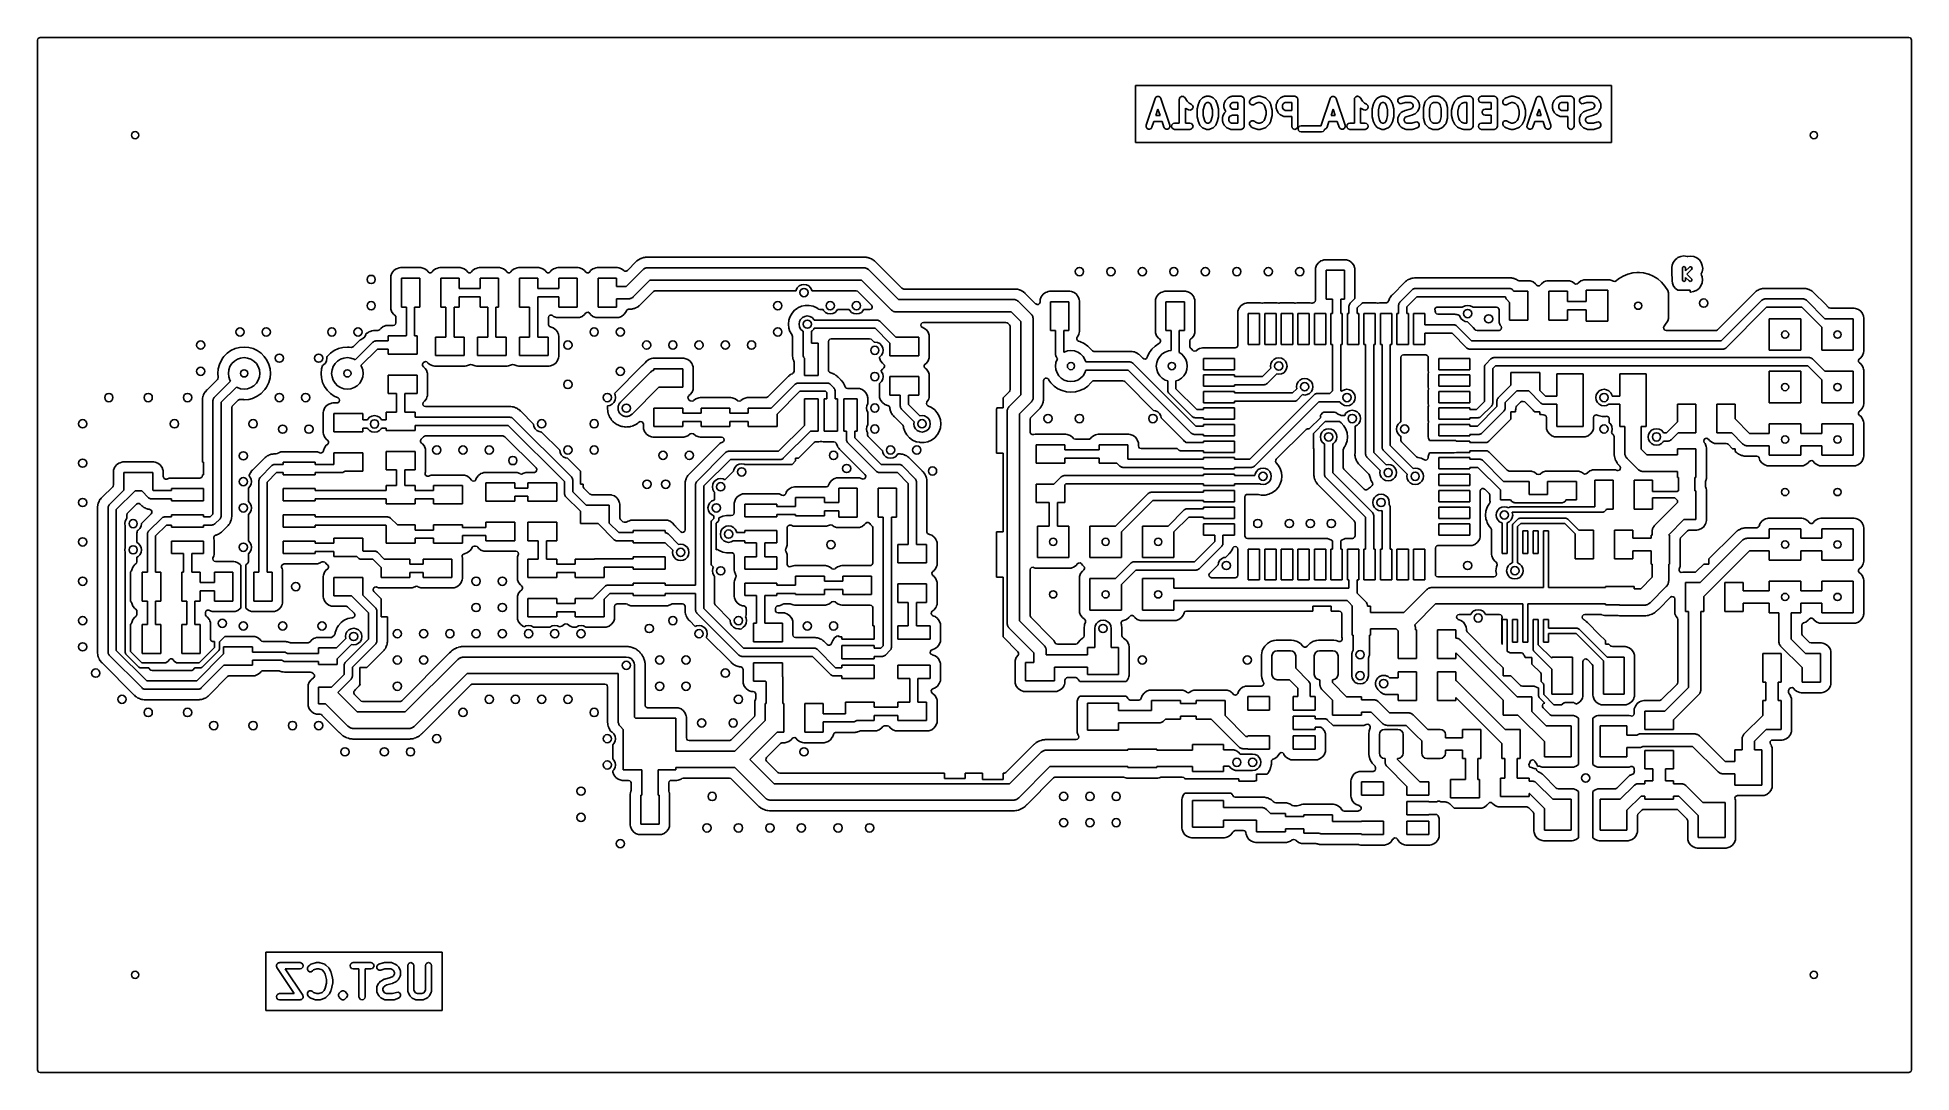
# Model space of a CAD drawing. Extents: x 0.01 to 3.59, y 0.01 to 1.99.
import ezdxf

# ---------------------------------------------------------------- set-up
doc = ezdxf.new("R2010")
doc.units = 0
doc.header["$MEASUREMENT"] = 0
doc.layers.add('BLACK', color=7, linetype='CONTINUOUS')

msp = doc.modelspace()

# ---------------------------------------------------------------- linework, layer by layer
at = {"layer": 'BLACK', "linetype": 'CONTINUOUS'}
for p, q in [((0.014, 1.9811), (0.0147, 1.9838)), ((0.014, 1.8943), (0.014, 1.9811)), ((0.0147, 1.9838), (0.0169, 1.9856)), ((0.0169, 1.9856), (0.0189, 1.986)), ((0.0189, 1.986), (3.5811, 1.986)), ((3.5811, 1.986), (3.5838, 1.9853)), ((3.5838, 1.9853), (3.5856, 1.9831)), ((3.5856, 1.9831), (3.586, 1.9811)), ((3.586, 1.9811), (3.586, 0.0189)), ((0.014, 0.8131), (0.014, 1.8943)), ((3.0142, 1.8943), (2.1066, 1.8943)), ((2.1066, 1.8943), (2.1066, 1.7861)), ((3.0142, 1.7861), (3.0142, 1.8943)), ((2.127, 1.8188), (2.1441, 1.87)), ((2.1441, 1.87), (2.1448, 1.871)), ((2.1448, 1.871), (2.1453, 1.872)), ((2.1453, 1.872), (2.1456, 1.8722)), ((2.1456, 1.8722), (2.1458, 1.8725)), ((2.1458, 1.8725), (2.1468, 1.8731)), ((2.1468, 1.8731), (2.1478, 1.8737)), ((2.1478, 1.8737), (2.1482, 1.8737)), ((2.1482, 1.8737), (2.1485, 1.8739)), ((2.1485, 1.8739), (2.1497, 1.8738)), ((2.1497, 1.8738), (2.1509, 1.8739)), ((2.1509, 1.8739), (2.1512, 1.8737)), ((2.1512, 1.8737), (2.1516, 1.8737)), ((2.1516, 1.8737), (2.1526, 1.8731)), ((2.1526, 1.8731), (2.1536, 1.8725)), ((2.1536, 1.8725), (2.1538, 1.8722)), ((2.1538, 1.8722), (2.1541, 1.872)), ((2.1541, 1.872), (2.1547, 1.871)), ((2.1547, 1.871), (2.1553, 1.87)), ((2.1553, 1.87), (2.1724, 1.8188)), ((2.1901, 1.8681), (2.1905, 1.8694)), ((2.1901, 1.8228), (2.1901, 1.8681)), ((2.1905, 1.8694), (2.1907, 1.8707)), ((2.1907, 1.8707), (2.1908, 1.8709)), ((2.1908, 1.8709), (2.1909, 1.8711)), ((2.1909, 1.8711), (2.1918, 1.872)), ((2.1918, 1.872), (2.1927, 1.873)), ((2.1927, 1.873), (2.1929, 1.8731)), ((2.1929, 1.8731), (2.1931, 1.8732)), ((2.1931, 1.8732), (2.1944, 1.8736)), ((2.1944, 1.8736), (2.1956, 1.874)), ((2.1956, 1.874), (2.1958, 1.874)), ((2.1958, 1.874), (2.196, 1.874)), ((2.196, 1.874), (2.1973, 1.8737)), ((2.1973, 1.8737), (2.1986, 1.8734)), ((2.1986, 1.8734), (2.1988, 1.8733)), ((2.1988, 1.8733), (2.199, 1.8732)), ((2.199, 1.8732), (2.1999, 1.8723)), ((2.1999, 1.8723), (2.2009, 1.8714)), ((2.2009, 1.8714), (2.2055, 1.8646)), ((2.2055, 1.8646), (2.2093, 1.8608)), ((2.2093, 1.8608), (2.2133, 1.8588)), ((2.2133, 1.8588), (2.2156, 1.8567)), ((2.2244, 1.8501), (2.2268, 1.8598)), ((2.2268, 1.8598), (2.2272, 1.8604)), ((2.2272, 1.8604), (2.2273, 1.861)), ((2.2273, 1.861), (2.2297, 1.8659)), ((2.2297, 1.8659), (2.2304, 1.8666)), ((2.2304, 1.8666), (2.2308, 1.8674)), ((2.2308, 1.8674), (2.2333, 1.8699)), ((2.2333, 1.8699), (2.2341, 1.8703)), ((2.2341, 1.8703), (2.2348, 1.871)), ((2.2348, 1.871), (2.2397, 1.8734)), ((2.2399, 1.8597), (2.2381, 1.8563)), ((2.2397, 1.8734), (2.241, 1.8737)), ((2.2409, 1.8608), (2.2399, 1.8597)), ((2.2437, 1.8622), (2.2409, 1.8608)), ((2.241, 1.8737), (2.2423, 1.874)), ((2.2423, 1.874), (2.2472, 1.874)), ((2.2458, 1.8622), (2.2437, 1.8622)), ((2.2486, 1.8608), (2.2458, 1.8622)), ((2.2472, 1.874), (2.2485, 1.8737)), ((2.2485, 1.8737), (2.2498, 1.8734)), ((2.2497, 1.8597), (2.2486, 1.8608)), ((2.2514, 1.8563), (2.2497, 1.8597)), ((2.2498, 1.8734), (2.2547, 1.871)), ((2.2547, 1.871), (2.2554, 1.8703)), ((2.2554, 1.8703), (2.2562, 1.8699)), ((2.2562, 1.8699), (2.2587, 1.8674)), ((2.2587, 1.8674), (2.2592, 1.8666)), ((2.2592, 1.8666), (2.2598, 1.8659)), ((2.2598, 1.8659), (2.2622, 1.861)), ((2.2622, 1.861), (2.2624, 1.8604)), ((2.2624, 1.8604), (2.2627, 1.8598)), ((2.2627, 1.8598), (2.2651, 1.8501)), ((2.2754, 1.8584), (2.2758, 1.8597)), ((2.2754, 1.8535), (2.2754, 1.8584)), ((2.2758, 1.8597), (2.276, 1.861)), ((2.276, 1.861), (2.2785, 1.8659)), ((2.2785, 1.8659), (2.2791, 1.8666)), ((2.2791, 1.8666), (2.2796, 1.8674)), ((2.2796, 1.8674), (2.282, 1.8699)), ((2.282, 1.8699), (2.2828, 1.8703)), ((2.2828, 1.8703), (2.2835, 1.871)), ((2.2835, 1.871), (2.2884, 1.8734)), ((2.2886, 1.8597), (2.2872, 1.857)), ((2.2884, 1.8734), (2.2898, 1.8737)), ((2.2897, 1.8608), (2.2886, 1.8597)), ((2.2925, 1.8622), (2.2897, 1.8608)), ((2.2898, 1.8737), (2.2911, 1.874)), ((2.2911, 1.874), (2.3081, 1.874)), ((2.3022, 1.8622), (2.2925, 1.8622)), ((2.3022, 1.8497), (2.3022, 1.8622)), ((2.3081, 1.874), (2.3111, 1.8732)), ((2.3111, 1.8732), (2.3132, 1.8711)), ((2.3132, 1.8711), (2.314, 1.8681)), ((2.314, 1.8681), (2.314, 1.8169)), ((2.3244, 1.8648), (2.3259, 1.8674)), ((2.3244, 1.8617), (2.3244, 1.8648)), ((2.3259, 1.8591), (2.3244, 1.8617)), ((2.3259, 1.8674), (2.3283, 1.8699)), ((2.3285, 1.8575), (2.3259, 1.8591)), ((2.3283, 1.8699), (2.3295, 1.8705)), ((2.3316, 1.8575), (2.3285, 1.8575)), ((2.3295, 1.8705), (2.3306, 1.8713)), ((2.3306, 1.8713), (2.3379, 1.8737)), ((2.3342, 1.8591), (2.3316, 1.8575)), ((2.3357, 1.8605), (2.3342, 1.8591)), ((2.3408, 1.8622), (2.3357, 1.8605)), ((2.3379, 1.8737), (2.3389, 1.8738)), ((2.3389, 1.8738), (2.3398, 1.874)), ((2.3398, 1.874), (2.3447, 1.874)), ((2.3437, 1.8622), (2.3408, 1.8622)), ((2.3488, 1.8605), (2.3437, 1.8622)), ((2.3447, 1.874), (2.3456, 1.8738)), ((2.3456, 1.8738), (2.3465, 1.8737)), ((2.3465, 1.8737), (2.3539, 1.8713)), ((2.352, 1.8573), (2.3488, 1.8605)), ((2.3539, 1.8713), (2.355, 1.8705)), ((2.355, 1.8705), (2.3562, 1.8699)), ((2.3562, 1.8699), (2.361, 1.865)), ((2.361, 1.865), (2.3615, 1.8642)), ((2.3615, 1.8642), (2.3621, 1.8634)), ((2.3621, 1.8634), (2.3646, 1.8586)), ((2.3646, 1.8586), (2.3647, 1.8579)), ((2.3647, 1.8579), (2.365, 1.8574)), ((2.3753, 1.8584), (2.3757, 1.8597)), ((2.3753, 1.8511), (2.3753, 1.8584)), ((2.3757, 1.8597), (2.376, 1.861)), ((2.376, 1.861), (2.3784, 1.8659)), ((2.3784, 1.8659), (2.379, 1.8666)), ((2.379, 1.8666), (2.3795, 1.8674)), ((2.3795, 1.8674), (2.3819, 1.8699)), ((2.3819, 1.8699), (2.3828, 1.8703)), ((2.3828, 1.8703), (2.3835, 1.871)), ((2.3835, 1.871), (2.3883, 1.8734)), ((2.3885, 1.8597), (2.3871, 1.857)), ((2.3883, 1.8734), (2.3897, 1.8737)), ((2.3896, 1.8608), (2.3885, 1.8597)), ((2.3924, 1.8622), (2.3896, 1.8608)), ((2.3897, 1.8737), (2.391, 1.874)), ((2.391, 1.874), (2.4105, 1.874)), ((2.4046, 1.8622), (2.3924, 1.8622)), ((2.4046, 1.8472), (2.4046, 1.8622)), ((2.4105, 1.874), (2.4134, 1.8732)), ((2.4134, 1.8732), (2.4156, 1.8711)), ((2.4156, 1.8711), (2.4164, 1.8681)), ((2.4164, 1.8681), (2.4164, 1.8169)), ((2.4609, 1.8188), (2.478, 1.87)), ((2.478, 1.87), (2.4787, 1.871)), ((2.4787, 1.871), (2.4792, 1.872)), ((2.4792, 1.872), (2.4795, 1.8722)), ((2.4795, 1.8722), (2.4797, 1.8725)), ((2.4797, 1.8725), (2.4807, 1.8731)), ((2.4807, 1.8731), (2.4817, 1.8737)), ((2.4817, 1.8737), (2.4821, 1.8737)), ((2.4821, 1.8737), (2.4824, 1.8739)), ((2.4824, 1.8739), (2.4836, 1.8738)), ((2.4836, 1.8738), (2.4848, 1.8739)), ((2.4848, 1.8739), (2.4851, 1.8737)), ((2.4851, 1.8737), (2.4855, 1.8737)), ((2.4855, 1.8737), (2.4865, 1.8731)), ((2.4865, 1.8731), (2.4875, 1.8725)), ((2.4875, 1.8725), (2.4877, 1.8722)), ((2.4877, 1.8722), (2.488, 1.872)), ((2.488, 1.872), (2.4885, 1.871)), ((2.4885, 1.871), (2.4892, 1.87)), ((2.4892, 1.87), (2.5063, 1.8188)), ((2.524, 1.8681), (2.5244, 1.8694)), ((2.524, 1.8228), (2.524, 1.8681)), ((2.5244, 1.8694), (2.5246, 1.8707)), ((2.5246, 1.8707), (2.5247, 1.8709)), ((2.5247, 1.8709), (2.5248, 1.8711)), ((2.5248, 1.8711), (2.5257, 1.872)), ((2.5257, 1.872), (2.5266, 1.873)), ((2.5266, 1.873), (2.5268, 1.8731)), ((2.5268, 1.8731), (2.527, 1.8732)), ((2.527, 1.8732), (2.5283, 1.8736)), ((2.5283, 1.8736), (2.5295, 1.874)), ((2.5295, 1.874), (2.5297, 1.874)), ((2.5297, 1.874), (2.5299, 1.874)), ((2.5299, 1.874), (2.5312, 1.8737)), ((2.5312, 1.8737), (2.5325, 1.8734)), ((2.5325, 1.8734), (2.5327, 1.8733)), ((2.5327, 1.8733), (2.5329, 1.8732)), ((2.5329, 1.8732), (2.5338, 1.8723)), ((2.5338, 1.8723), (2.5348, 1.8714)), ((2.5348, 1.8714), (2.5394, 1.8646)), ((2.5394, 1.8646), (2.5432, 1.8608)), ((2.5432, 1.8608), (2.5472, 1.8588)), ((2.5472, 1.8588), (2.5495, 1.8567)), ((2.5583, 1.8501), (2.5607, 1.8598)), ((2.5607, 1.8598), (2.5611, 1.8604)), ((2.5611, 1.8604), (2.5612, 1.861)), ((2.5612, 1.861), (2.5636, 1.8659)), ((2.5636, 1.8659), (2.5643, 1.8666)), ((2.5643, 1.8666), (2.5647, 1.8674)), ((2.5647, 1.8674), (2.5672, 1.8699)), ((2.5672, 1.8699), (2.568, 1.8703)), ((2.568, 1.8703), (2.5687, 1.871)), ((2.5687, 1.871), (2.5736, 1.8734)), ((2.5738, 1.8597), (2.572, 1.8563)), ((2.5736, 1.8734), (2.5749, 1.8737)), ((2.5748, 1.8608), (2.5738, 1.8597)), ((2.5776, 1.8622), (2.5748, 1.8608)), ((2.5749, 1.8737), (2.5762, 1.874)), ((2.5762, 1.874), (2.5811, 1.874)), ((2.5797, 1.8622), (2.5776, 1.8622)), ((2.5825, 1.8608), (2.5797, 1.8622)), ((2.5811, 1.874), (2.5824, 1.8737)), ((2.5824, 1.8737), (2.5837, 1.8734)), ((2.5835, 1.8597), (2.5825, 1.8608)), ((2.5853, 1.8563), (2.5835, 1.8597)), ((2.5837, 1.8734), (2.5886, 1.871)), ((2.5886, 1.871), (2.5893, 1.8703)), ((2.5893, 1.8703), (2.5901, 1.8699)), ((2.5901, 1.8699), (2.5926, 1.8674)), ((2.5926, 1.8674), (2.5931, 1.8666)), ((2.5931, 1.8666), (2.5937, 1.8659)), ((2.5937, 1.8659), (2.5961, 1.861)), ((2.5961, 1.861), (2.5963, 1.8604)), ((2.5963, 1.8604), (2.5966, 1.8598)), ((2.5966, 1.8598), (2.599, 1.8501)), ((2.607, 1.8669), (2.6084, 1.8696)), ((2.6072, 1.8638), (2.607, 1.8669)), ((2.6089, 1.8613), (2.6072, 1.8638)), ((2.6084, 1.8696), (2.6109, 1.8713)), ((2.6116, 1.8599), (2.6089, 1.8613)), ((2.6109, 1.8713), (2.6182, 1.8737)), ((2.6146, 1.8601), (2.6116, 1.8599)), ((2.621, 1.8622), (2.6146, 1.8601)), ((2.6182, 1.8737), (2.6192, 1.8738)), ((2.6192, 1.8738), (2.6201, 1.874)), ((2.6201, 1.874), (2.6323, 1.874)), ((2.6309, 1.8622), (2.621, 1.8622)), ((2.6336, 1.8608), (2.6309, 1.8622)), ((2.6323, 1.874), (2.6336, 1.8737)), ((2.6336, 1.8737), (2.6349, 1.8734)), ((2.6347, 1.8597), (2.6336, 1.8608)), ((2.6361, 1.857), (2.6347, 1.8597)), ((2.6349, 1.8734), (2.6398, 1.871)), ((2.6398, 1.871), (2.6405, 1.8703)), ((2.6405, 1.8703), (2.6413, 1.8699)), ((2.6413, 1.8699), (2.6438, 1.8674)), ((2.6438, 1.8674), (2.6442, 1.8666)), ((2.6442, 1.8666), (2.6449, 1.8659)), ((2.6449, 1.8659), (2.6473, 1.861)), ((2.6473, 1.861), (2.6476, 1.8597)), ((2.6476, 1.8597), (2.6479, 1.8584)), ((2.6479, 1.8584), (2.6479, 1.8535)), ((2.6558, 1.8525), (2.6582, 1.8622)), ((2.6582, 1.8623), (2.659, 1.8636)), ((2.6582, 1.8622), (2.6582, 1.8623)), ((2.6582, 1.8623), (2.6582, 1.8623)), ((2.659, 1.8636), (2.6597, 1.8649)), ((2.6597, 1.8649), (2.6598, 1.8649)), ((2.6598, 1.865), (2.6647, 1.8699)), ((2.6598, 1.8649), (2.6598, 1.865)), ((2.6647, 1.8699), (2.6655, 1.8703)), ((2.6655, 1.8703), (2.6662, 1.871)), ((2.6662, 1.871), (2.6711, 1.8734)), ((2.6693, 1.8578), (2.6674, 1.8503)), ((2.6723, 1.8608), (2.6693, 1.8578)), ((2.6711, 1.8734), (2.6724, 1.8737)), ((2.6751, 1.8622), (2.6723, 1.8608)), ((2.6724, 1.8737), (2.6737, 1.874)), ((2.6737, 1.874), (2.6835, 1.874)), ((2.6821, 1.8622), (2.6751, 1.8622)), ((2.6848, 1.8608), (2.6821, 1.8622)), ((2.6835, 1.874), (2.6848, 1.8737)), ((2.6848, 1.8737), (2.6861, 1.8734)), ((2.6879, 1.8578), (2.6848, 1.8608)), ((2.6861, 1.8734), (2.691, 1.871)), ((2.6897, 1.8503), (2.6879, 1.8578)), ((2.691, 1.871), (2.6917, 1.8703)), ((2.6917, 1.8703), (2.6925, 1.8699)), ((2.6925, 1.8699), (2.6974, 1.865)), ((2.6974, 1.865), (2.6974, 1.8649)), ((2.6974, 1.8649), (2.6974, 1.8649)), ((2.6974, 1.8649), (2.6982, 1.8636)), ((2.6982, 1.8636), (2.6989, 1.8623)), ((2.6989, 1.8623), (2.6989, 1.8623)), ((2.6989, 1.8623), (2.6989, 1.8622)), ((2.6989, 1.8622), (2.7014, 1.8525)), ((2.7118, 1.8574), (2.7122, 1.8579)), ((2.7122, 1.8579), (2.7123, 1.8586)), ((2.7123, 1.8586), (2.7147, 1.8634)), ((2.7147, 1.8634), (2.7154, 1.8642)), ((2.7154, 1.8642), (2.7158, 1.865)), ((2.7158, 1.865), (2.7207, 1.8699)), ((2.7207, 1.8699), (2.7219, 1.8705)), ((2.7219, 1.8705), (2.723, 1.8713)), ((2.723, 1.8713), (2.7303, 1.8737)), ((2.7281, 1.8605), (2.7249, 1.8573)), ((2.7332, 1.8622), (2.7281, 1.8605)), ((2.7303, 1.8737), (2.7313, 1.8738)), ((2.7313, 1.8738), (2.7322, 1.874)), ((2.7322, 1.874), (2.7444, 1.874)), ((2.7385, 1.8622), (2.7332, 1.8622)), ((2.7385, 1.8228), (2.7385, 1.8622)), ((2.7444, 1.874), (2.7473, 1.8732)), ((2.7473, 1.8732), (2.7495, 1.8711)), ((2.7495, 1.8711), (2.7503, 1.8681)), ((2.7503, 1.8681), (2.7503, 1.8169)), ((2.7604, 1.8681), (2.7612, 1.8711)), ((2.7612, 1.8652), (2.7604, 1.8681)), ((2.7612, 1.8711), (2.7634, 1.8732)), ((2.7634, 1.863), (2.7612, 1.8652)), ((2.7634, 1.8732), (2.7663, 1.874)), ((2.7663, 1.8622), (2.7634, 1.863)), ((2.7663, 1.874), (2.7907, 1.874)), ((2.7848, 1.8622), (2.7663, 1.8622)), ((2.7848, 1.8497), (2.7848, 1.8622)), ((2.7907, 1.874), (2.7936, 1.8732)), ((2.7936, 1.8732), (2.7958, 1.8711)), ((2.7958, 1.8711), (2.7966, 1.8681)), ((2.7966, 1.8681), (2.7966, 1.8169)), ((2.8069, 1.8648), (2.8084, 1.8674)), ((2.8069, 1.8617), (2.8069, 1.8648)), ((2.8084, 1.8591), (2.8069, 1.8617)), ((2.8084, 1.8674), (2.8109, 1.8699)), ((2.8111, 1.8575), (2.8084, 1.8591)), ((2.8109, 1.8699), (2.8121, 1.8705)), ((2.8142, 1.8575), (2.8111, 1.8575)), ((2.8121, 1.8705), (2.8132, 1.8713)), ((2.8132, 1.8713), (2.8205, 1.8737)), ((2.8168, 1.8591), (2.8142, 1.8575)), ((2.8182, 1.8605), (2.8168, 1.8591)), ((2.8233, 1.8622), (2.8182, 1.8605)), ((2.8205, 1.8737), (2.8215, 1.8738)), ((2.8215, 1.8738), (2.8224, 1.874)), ((2.8224, 1.874), (2.8272, 1.874)), ((2.8263, 1.8622), (2.8233, 1.8622)), ((2.8314, 1.8605), (2.8263, 1.8622)), ((2.8272, 1.874), (2.8282, 1.8738)), ((2.8282, 1.8738), (2.8291, 1.8737)), ((2.8291, 1.8737), (2.8364, 1.8713)), ((2.8346, 1.8573), (2.8314, 1.8605)), ((2.8364, 1.8713), (2.8376, 1.8705)), ((2.8376, 1.8705), (2.8387, 1.8699)), ((2.8387, 1.8699), (2.8436, 1.865)), ((2.8436, 1.865), (2.8441, 1.8642)), ((2.8441, 1.8642), (2.8447, 1.8634)), ((2.8447, 1.8634), (2.8472, 1.8586)), ((2.8472, 1.8586), (2.8473, 1.8579)), ((2.8473, 1.8579), (2.8476, 1.8574)), ((2.8533, 1.8188), (2.8704, 1.87)), ((2.8704, 1.87), (2.871, 1.871)), ((2.871, 1.871), (2.8716, 1.872)), ((2.8716, 1.872), (2.8719, 1.8722)), ((2.8719, 1.8722), (2.8721, 1.8725)), ((2.8721, 1.8725), (2.8731, 1.8731)), ((2.8731, 1.8731), (2.8741, 1.8737)), ((2.8741, 1.8737), (2.8745, 1.8737)), ((2.8745, 1.8737), (2.8748, 1.8739)), ((2.8748, 1.8739), (2.876, 1.8738)), ((2.876, 1.8738), (2.8772, 1.8739)), ((2.8772, 1.8739), (2.8775, 1.8737)), ((2.8775, 1.8737), (2.8779, 1.8737)), ((2.8779, 1.8737), (2.8788, 1.8731)), ((2.8788, 1.8731), (2.8799, 1.8725)), ((2.8799, 1.8725), (2.8801, 1.8722)), ((2.8801, 1.8722), (2.8804, 1.872)), ((2.8804, 1.872), (2.8809, 1.871)), ((2.8809, 1.871), (2.8816, 1.87)), ((2.8816, 1.87), (2.8987, 1.8188)), ((2.9018, 1.8584), (2.9021, 1.8597)), ((2.9018, 1.8511), (2.9018, 1.8584)), ((2.9021, 1.8597), (2.9024, 1.861)), ((2.9024, 1.861), (2.9048, 1.8659)), ((2.9048, 1.8659), (2.9055, 1.8666)), ((2.9055, 1.8666), (2.9059, 1.8674)), ((2.9059, 1.8674), (2.9084, 1.8699)), ((2.9084, 1.8699), (2.9092, 1.8703)), ((2.9092, 1.8703), (2.9099, 1.871)), ((2.9099, 1.871), (2.9148, 1.8734)), ((2.915, 1.8597), (2.9136, 1.857)), ((2.9148, 1.8734), (2.9161, 1.8737)), ((2.916, 1.8608), (2.915, 1.8597)), ((2.9188, 1.8622), (2.916, 1.8608)), ((2.9161, 1.8737), (2.9174, 1.874)), ((2.9174, 1.874), (2.9369, 1.874)), ((2.931, 1.8622), (2.9188, 1.8622)), ((2.931, 1.8472), (2.931, 1.8622)), ((2.9369, 1.874), (2.9399, 1.8732)), ((2.9399, 1.8732), (2.942, 1.8711)), ((2.942, 1.8711), (2.9428, 1.8681)), ((2.9428, 1.8681), (2.9428, 1.8169)), ((2.9531, 1.8669), (2.9544, 1.8696)), ((2.9533, 1.8638), (2.9531, 1.8669)), ((2.9549, 1.8613), (2.9533, 1.8638)), ((2.9544, 1.8696), (2.957, 1.8713)), ((2.9577, 1.8599), (2.9549, 1.8613)), ((2.957, 1.8713), (2.9643, 1.8737)), ((2.9607, 1.8601), (2.9577, 1.8599)), ((2.9671, 1.8622), (2.9607, 1.8601)), ((2.9643, 1.8737), (2.9652, 1.8738)), ((2.9652, 1.8738), (2.9662, 1.874)), ((2.9662, 1.874), (2.9784, 1.874)), ((2.977, 1.8622), (2.9671, 1.8622)), ((2.9797, 1.8608), (2.977, 1.8622)), ((2.9784, 1.874), (2.9797, 1.8737)), ((2.9797, 1.8737), (2.981, 1.8734)), ((2.9808, 1.8597), (2.9797, 1.8608)), ((2.9822, 1.857), (2.9808, 1.8597)), ((2.981, 1.8734), (2.9859, 1.871)), ((2.9859, 1.871), (2.9866, 1.8703)), ((2.9866, 1.8703), (2.9874, 1.8699)), ((2.9874, 1.8699), (2.9898, 1.8674)), ((2.9898, 1.8674), (2.9903, 1.8666)), ((2.9903, 1.8666), (2.9909, 1.8659)), ((2.9909, 1.8659), (2.9934, 1.861)), ((2.9934, 1.861), (2.9937, 1.8597)), ((2.9937, 1.8597), (2.994, 1.8584)), ((2.994, 1.8584), (2.994, 1.8535)), ((2.1418, 1.8257), (2.1382, 1.8151)), ((2.1576, 1.8257), (2.1418, 1.8257)), ((2.1497, 1.8494), (2.1457, 1.8375)), ((2.1457, 1.8375), (2.1537, 1.8375)), ((2.1537, 1.8375), (2.1497, 1.8494)), ((2.1612, 1.8151), (2.1576, 1.8257)), ((2.1763, 1.8199), (2.1784, 1.8221)), ((2.1784, 1.8221), (2.1814, 1.8228)), ((2.1814, 1.8228), (2.1901, 1.8228)), ((2.2024, 1.8513), (2.2019, 1.8516)), ((2.2019, 1.8516), (2.2019, 1.8228)), ((2.2019, 1.8228), (2.2106, 1.8228)), ((2.2031, 1.8506), (2.2024, 1.8513)), ((2.208, 1.8482), (2.2031, 1.8506)), ((2.211, 1.8476), (2.208, 1.8482)), ((2.2106, 1.8228), (2.2136, 1.8221)), ((2.2139, 1.8486), (2.211, 1.8476)), ((2.2136, 1.8221), (2.2157, 1.8199)), ((2.2159, 1.8509), (2.2139, 1.8486)), ((2.2156, 1.8567), (2.2165, 1.8538)), ((2.2165, 1.8538), (2.2159, 1.8509)), ((2.2242, 1.8486), (2.2244, 1.8493)), ((2.2242, 1.8364), (2.2242, 1.8486)), ((2.2244, 1.8357), (2.2242, 1.8364)), ((2.2244, 1.8493), (2.2244, 1.8501)), ((2.2244, 1.835), (2.2244, 1.8357)), ((2.2268, 1.8253), (2.2244, 1.835)), ((2.2272, 1.8247), (2.2268, 1.8253)), ((2.2273, 1.824), (2.2272, 1.8247)), ((2.2297, 1.8192), (2.2273, 1.824)), ((2.2381, 1.8563), (2.236, 1.8479)), ((2.236, 1.8479), (2.236, 1.8372)), ((2.236, 1.8372), (2.2381, 1.8287)), ((2.2381, 1.8287), (2.2399, 1.8253)), ((2.2399, 1.8253), (2.2409, 1.8242)), ((2.2409, 1.8242), (2.2437, 1.8228)), ((2.2437, 1.8228), (2.2458, 1.8228)), ((2.2458, 1.8228), (2.2486, 1.8242)), ((2.2486, 1.8242), (2.2497, 1.8253)), ((2.2497, 1.8253), (2.2514, 1.8287)), ((2.2535, 1.8479), (2.2514, 1.8563)), ((2.2514, 1.8287), (2.2535, 1.8372)), ((2.2535, 1.8372), (2.2535, 1.8479)), ((2.2622, 1.824), (2.2598, 1.8192)), ((2.2624, 1.8247), (2.2622, 1.824)), ((2.2627, 1.8253), (2.2624, 1.8247)), ((2.2651, 1.835), (2.2627, 1.8253)), ((2.2651, 1.8501), (2.2651, 1.8493)), ((2.2651, 1.8493), (2.2653, 1.8486)), ((2.2653, 1.8364), (2.2651, 1.8357)), ((2.2651, 1.8357), (2.2651, 1.835)), ((2.2653, 1.8486), (2.2653, 1.8364)), ((2.273, 1.834), (2.2733, 1.8353)), ((2.273, 1.8267), (2.273, 1.834)), ((2.2733, 1.8254), (2.273, 1.8267)), ((2.2733, 1.8353), (2.2736, 1.8366)), ((2.2736, 1.824), (2.2733, 1.8254)), ((2.2736, 1.8366), (2.276, 1.8415)), ((2.276, 1.8192), (2.2736, 1.824)), ((2.2758, 1.8522), (2.2754, 1.8535)), ((2.276, 1.8509), (2.2758, 1.8522)), ((2.2785, 1.846), (2.276, 1.8509)), ((2.276, 1.8415), (2.2767, 1.8422)), ((2.2767, 1.8422), (2.2771, 1.843)), ((2.2771, 1.843), (2.2792, 1.8451)), ((2.2791, 1.8453), (2.2785, 1.846)), ((2.2792, 1.8451), (2.2791, 1.8453)), ((2.2862, 1.8354), (2.2848, 1.8326)), ((2.2848, 1.8326), (2.2848, 1.8281)), ((2.2848, 1.8281), (2.2862, 1.8253)), ((2.2869, 1.8361), (2.2862, 1.8354)), ((2.2862, 1.8253), (2.2872, 1.8242)), ((2.292, 1.8378), (2.2869, 1.8361)), ((2.2872, 1.857), (2.2872, 1.8549)), ((2.2872, 1.8549), (2.2886, 1.8521)), ((2.2872, 1.8242), (2.29, 1.8228)), ((2.2886, 1.8521), (2.2897, 1.851)), ((2.2897, 1.851), (2.2925, 1.8497)), ((2.29, 1.8228), (2.3022, 1.8228)), ((2.3022, 1.8378), (2.292, 1.8378)), ((2.2925, 1.8497), (2.3022, 1.8497)), ((2.3022, 1.8228), (2.3022, 1.8378)), ((2.3244, 1.8233), (2.3259, 1.826)), ((2.3244, 1.8203), (2.3244, 1.8233)), ((2.3259, 1.826), (2.3285, 1.8275)), ((2.3285, 1.8275), (2.3316, 1.8275)), ((2.3316, 1.8275), (2.3342, 1.826)), ((2.3342, 1.826), (2.3357, 1.8245)), ((2.3357, 1.8245), (2.3408, 1.8228)), ((2.3408, 1.8228), (2.3437, 1.8228)), ((2.3437, 1.8228), (2.3488, 1.8245)), ((2.3488, 1.8245), (2.352, 1.8277)), ((2.3537, 1.8539), (2.352, 1.8573)), ((2.352, 1.8277), (2.3537, 1.8312)), ((2.3558, 1.8455), (2.3537, 1.8539)), ((2.3537, 1.8312), (2.3558, 1.8396)), ((2.3558, 1.8396), (2.3558, 1.8455)), ((2.3646, 1.8265), (2.3621, 1.8216)), ((2.3647, 1.8271), (2.3646, 1.8265)), ((2.365, 1.8277), (2.3647, 1.8271)), ((2.365, 1.8574), (2.3675, 1.8476)), ((2.3675, 1.8374), (2.365, 1.8277)), ((2.3675, 1.8476), (2.3675, 1.8469)), ((2.3675, 1.8469), (2.3676, 1.8462)), ((2.3676, 1.8389), (2.3675, 1.8382)), ((2.3675, 1.8382), (2.3675, 1.8374)), ((2.3676, 1.8462), (2.3676, 1.8389)), ((2.3757, 1.8497), (2.3753, 1.8511)), ((2.376, 1.8484), (2.3757, 1.8497)), ((2.3784, 1.8435), (2.376, 1.8484)), ((2.379, 1.8428), (2.3784, 1.8435)), ((2.3795, 1.842), (2.379, 1.8428)), ((2.3819, 1.8396), (2.3795, 1.842)), ((2.3828, 1.8391), (2.3819, 1.8396)), ((2.3835, 1.8385), (2.3828, 1.8391)), ((2.3883, 1.836), (2.3835, 1.8385)), ((2.3871, 1.857), (2.3871, 1.8525)), ((2.3871, 1.8525), (2.3885, 1.8497)), ((2.3897, 1.8358), (2.3883, 1.836)), ((2.3885, 1.8497), (2.3896, 1.8486)), ((2.3896, 1.8486), (2.3924, 1.8472)), ((2.391, 1.8354), (2.3897, 1.8358)), ((2.4046, 1.8354), (2.391, 1.8354)), ((2.3924, 1.8472), (2.4046, 1.8472)), ((2.4046, 1.8169), (2.4046, 1.8354)), ((2.4757, 1.8257), (2.4721, 1.8151)), ((2.4915, 1.8257), (2.4757, 1.8257)), ((2.4836, 1.8494), (2.4796, 1.8375)), ((2.4796, 1.8375), (2.4876, 1.8375)), ((2.4876, 1.8375), (2.4836, 1.8494)), ((2.4951, 1.8151), (2.4915, 1.8257)), ((2.5102, 1.8199), (2.5123, 1.8221)), ((2.5123, 1.8221), (2.5153, 1.8228)), ((2.5153, 1.8228), (2.524, 1.8228)), ((2.5363, 1.8513), (2.5358, 1.8516)), ((2.5358, 1.8516), (2.5358, 1.8228)), ((2.5358, 1.8228), (2.5445, 1.8228)), ((2.537, 1.8506), (2.5363, 1.8513)), ((2.5419, 1.8482), (2.537, 1.8506)), ((2.5449, 1.8476), (2.5419, 1.8482)), ((2.5445, 1.8228), (2.5475, 1.8221)), ((2.5478, 1.8486), (2.5449, 1.8476)), ((2.5475, 1.8221), (2.5496, 1.8199)), ((2.5498, 1.8509), (2.5478, 1.8486)), ((2.5495, 1.8567), (2.5504, 1.8538)), ((2.5504, 1.8538), (2.5498, 1.8509)), ((2.5581, 1.8486), (2.5583, 1.8493)), ((2.5581, 1.8364), (2.5581, 1.8486)), ((2.5583, 1.8357), (2.5581, 1.8364)), ((2.5583, 1.8493), (2.5583, 1.8501)), ((2.5583, 1.835), (2.5583, 1.8357)), ((2.5607, 1.8253), (2.5583, 1.835)), ((2.5611, 1.8247), (2.5607, 1.8253)), ((2.5612, 1.824), (2.5611, 1.8247)), ((2.5636, 1.8192), (2.5612, 1.824)), ((2.572, 1.8563), (2.5699, 1.8479)), ((2.5699, 1.8479), (2.5699, 1.8372)), ((2.5699, 1.8372), (2.572, 1.8287)), ((2.572, 1.8287), (2.5738, 1.8253)), ((2.5738, 1.8253), (2.5748, 1.8242)), ((2.5748, 1.8242), (2.5776, 1.8228)), ((2.5776, 1.8228), (2.5797, 1.8228)), ((2.5797, 1.8228), (2.5825, 1.8242)), ((2.5825, 1.8242), (2.5835, 1.8253)), ((2.5835, 1.8253), (2.5853, 1.8287)), ((2.5874, 1.8479), (2.5853, 1.8563)), ((2.5853, 1.8287), (2.5874, 1.8372)), ((2.5874, 1.8372), (2.5874, 1.8479)), ((2.5961, 1.824), (2.5937, 1.8192)), ((2.5963, 1.8247), (2.5961, 1.824)), ((2.5966, 1.8253), (2.5963, 1.8247)), ((2.599, 1.835), (2.5966, 1.8253)), ((2.599, 1.8501), (2.599, 1.8493)), ((2.599, 1.8493), (2.5992, 1.8486)), ((2.5992, 1.8364), (2.599, 1.8357)), ((2.599, 1.8357), (2.599, 1.835)), ((2.5992, 1.8486), (2.5992, 1.8364)), ((2.6069, 1.8316), (2.6072, 1.8329)), ((2.6069, 1.8267), (2.6069, 1.8316)), ((2.6072, 1.8254), (2.6069, 1.8267)), ((2.6072, 1.8329), (2.6075, 1.8342)), ((2.6075, 1.824), (2.6072, 1.8254)), ((2.6075, 1.8342), (2.6099, 1.8391)), ((2.6099, 1.8192), (2.6075, 1.824)), ((2.6099, 1.8391), (2.6106, 1.8398)), ((2.6106, 1.8398), (2.611, 1.8406)), ((2.611, 1.8406), (2.6135, 1.843)), ((2.6135, 1.843), (2.6143, 1.8435)), ((2.6143, 1.8435), (2.615, 1.8442)), ((2.615, 1.8442), (2.6199, 1.8466)), ((2.6201, 1.8329), (2.6187, 1.8302)), ((2.6187, 1.8302), (2.6187, 1.8281)), ((2.6187, 1.8281), (2.6201, 1.8253)), ((2.6199, 1.8466), (2.6205, 1.8467)), ((2.6211, 1.834), (2.6201, 1.8329)), ((2.6201, 1.8253), (2.6211, 1.8242)), ((2.6205, 1.8467), (2.6211, 1.847)), ((2.6211, 1.847), (2.6302, 1.8493)), ((2.6246, 1.8357), (2.6211, 1.834)), ((2.6211, 1.8242), (2.6239, 1.8228)), ((2.6239, 1.8228), (2.6337, 1.8228)), ((2.6337, 1.838), (2.6246, 1.8357)), ((2.6302, 1.8493), (2.6336, 1.851)), ((2.6336, 1.851), (2.6347, 1.8521)), ((2.6343, 1.8383), (2.6337, 1.838)), ((2.6337, 1.8228), (2.6402, 1.825)), ((2.6349, 1.8385), (2.6343, 1.8383)), ((2.6347, 1.8521), (2.6361, 1.8549)), ((2.6398, 1.8409), (2.6349, 1.8385)), ((2.6361, 1.8549), (2.6361, 1.857)), ((2.6405, 1.8415), (2.6398, 1.8409)), ((2.6402, 1.825), (2.6432, 1.8252)), ((2.6413, 1.842), (2.6405, 1.8415)), ((2.6438, 1.8444), (2.6413, 1.842)), ((2.6432, 1.8252), (2.6459, 1.8238)), ((2.6442, 1.8453), (2.6438, 1.8444)), ((2.6449, 1.846), (2.6442, 1.8453)), ((2.6473, 1.8509), (2.6449, 1.846)), ((2.6459, 1.8238), (2.6476, 1.8212)), ((2.6476, 1.8522), (2.6473, 1.8509)), ((2.6479, 1.8535), (2.6476, 1.8522)), ((2.6556, 1.8511), (2.6558, 1.8518)), ((2.6556, 1.834), (2.6556, 1.8511)), ((2.6558, 1.8333), (2.6556, 1.834)), ((2.6558, 1.8518), (2.6558, 1.8525)), ((2.6558, 1.8326), (2.6558, 1.8333)), ((2.6582, 1.8228), (2.6558, 1.8326)), ((2.6582, 1.8227), (2.6582, 1.8228)), ((2.6582, 1.8228), (2.6582, 1.8228)), ((2.659, 1.8214), (2.6582, 1.8227)), ((2.6674, 1.8503), (2.6674, 1.8347)), ((2.6674, 1.8347), (2.6693, 1.8273)), ((2.6693, 1.8273), (2.6723, 1.8242)), ((2.6723, 1.8242), (2.6751, 1.8228)), ((2.6751, 1.8228), (2.6821, 1.8228)), ((2.6821, 1.8228), (2.6848, 1.8242)), ((2.6848, 1.8242), (2.6879, 1.8273)), ((2.6879, 1.8273), (2.6897, 1.8347)), ((2.6897, 1.8347), (2.6897, 1.8503)), ((2.6989, 1.8227), (2.6982, 1.8214)), ((2.7014, 1.8326), (2.6989, 1.8228)), ((2.6989, 1.8228), (2.6989, 1.8228)), ((2.6989, 1.8228), (2.6989, 1.8227)), ((2.7014, 1.8525), (2.7014, 1.8518)), ((2.7014, 1.8518), (2.7015, 1.8511)), ((2.7015, 1.834), (2.7014, 1.8333)), ((2.7014, 1.8333), (2.7014, 1.8326)), ((2.7015, 1.8511), (2.7015, 1.834)), ((2.7092, 1.8462), (2.7094, 1.8469)), ((2.7092, 1.8389), (2.7092, 1.8462)), ((2.7094, 1.8382), (2.7092, 1.8389)), ((2.7094, 1.8476), (2.7118, 1.8574)), ((2.7094, 1.8469), (2.7094, 1.8476)), ((2.7094, 1.8374), (2.7094, 1.8382)), ((2.7118, 1.8277), (2.7094, 1.8374)), ((2.7122, 1.8271), (2.7118, 1.8277)), ((2.7123, 1.8265), (2.7122, 1.8271)), ((2.7147, 1.8216), (2.7123, 1.8265)), ((2.7231, 1.8539), (2.721, 1.8455)), ((2.721, 1.8455), (2.721, 1.8396)), ((2.721, 1.8396), (2.7231, 1.8312)), ((2.7249, 1.8573), (2.7231, 1.8539)), ((2.7231, 1.8312), (2.7249, 1.8277)), ((2.7249, 1.8277), (2.7281, 1.8245)), ((2.7281, 1.8245), (2.7332, 1.8228)), ((2.7332, 1.8228), (2.7385, 1.8228)), ((2.7612, 1.8199), (2.7634, 1.8221)), ((2.7634, 1.8221), (2.7663, 1.8228)), ((2.7663, 1.8228), (2.7848, 1.8228)), ((2.7677, 1.8437), (2.7685, 1.8467)), ((2.7685, 1.8408), (2.7677, 1.8437)), ((2.7685, 1.8467), (2.7707, 1.8489)), ((2.7707, 1.8386), (2.7685, 1.8408)), ((2.7707, 1.8489), (2.7736, 1.8497)), ((2.7736, 1.8378), (2.7707, 1.8386)), ((2.7736, 1.8497), (2.7848, 1.8497)), ((2.7848, 1.8378), (2.7736, 1.8378)), ((2.7848, 1.8228), (2.7848, 1.8378)), ((2.8069, 1.8233), (2.8084, 1.826)), ((2.8069, 1.8203), (2.8069, 1.8233)), ((2.8084, 1.826), (2.8111, 1.8275)), ((2.8111, 1.8275), (2.8142, 1.8275)), ((2.8142, 1.8275), (2.8168, 1.826)), ((2.8168, 1.826), (2.8182, 1.8245)), ((2.8182, 1.8245), (2.8233, 1.8228)), ((2.8233, 1.8228), (2.8263, 1.8228)), ((2.8263, 1.8228), (2.8314, 1.8245)), ((2.8314, 1.8245), (2.8346, 1.8277)), ((2.8363, 1.8539), (2.8346, 1.8573)), ((2.8346, 1.8277), (2.8363, 1.8312)), ((2.8384, 1.8455), (2.8363, 1.8539)), ((2.8363, 1.8312), (2.8384, 1.8396)), ((2.8384, 1.8396), (2.8384, 1.8455)), ((2.8472, 1.8265), (2.8447, 1.8216)), ((2.8473, 1.8271), (2.8472, 1.8265)), ((2.8476, 1.8277), (2.8473, 1.8271)), ((2.8476, 1.8574), (2.85, 1.8476)), ((2.85, 1.8374), (2.8476, 1.8277)), ((2.85, 1.8476), (2.85, 1.8469)), ((2.85, 1.8469), (2.8502, 1.8462)), ((2.8502, 1.8389), (2.85, 1.8382)), ((2.85, 1.8382), (2.85, 1.8374)), ((2.8502, 1.8462), (2.8502, 1.8389)), ((2.8681, 1.8257), (2.8645, 1.8151)), ((2.8839, 1.8257), (2.8681, 1.8257)), ((2.876, 1.8494), (2.872, 1.8375)), ((2.872, 1.8375), (2.88, 1.8375)), ((2.88, 1.8375), (2.876, 1.8494)), ((2.8874, 1.8151), (2.8839, 1.8257)), ((2.9021, 1.8497), (2.9018, 1.8511)), ((2.9024, 1.8484), (2.9021, 1.8497)), ((2.9048, 1.8435), (2.9024, 1.8484)), ((2.9055, 1.8428), (2.9048, 1.8435)), ((2.9059, 1.842), (2.9055, 1.8428)), ((2.9084, 1.8396), (2.9059, 1.842)), ((2.9092, 1.8391), (2.9084, 1.8396)), ((2.9099, 1.8385), (2.9092, 1.8391)), ((2.9148, 1.836), (2.9099, 1.8385)), ((2.9136, 1.857), (2.9136, 1.8525)), ((2.9136, 1.8525), (2.915, 1.8497)), ((2.9161, 1.8358), (2.9148, 1.836)), ((2.915, 1.8497), (2.916, 1.8486)), ((2.916, 1.8486), (2.9188, 1.8472)), ((2.9174, 1.8354), (2.9161, 1.8358)), ((2.931, 1.8354), (2.9174, 1.8354)), ((2.9188, 1.8472), (2.931, 1.8472)), ((2.931, 1.8169), (2.931, 1.8354)), ((2.9529, 1.8316), (2.9533, 1.8329)), ((2.9529, 1.8267), (2.9529, 1.8316)), ((2.9533, 1.8254), (2.9529, 1.8267)), ((2.9533, 1.8329), (2.9536, 1.8342)), ((2.9536, 1.824), (2.9533, 1.8254)), ((2.9536, 1.8342), (2.956, 1.8391)), ((2.956, 1.8192), (2.9536, 1.824)), ((2.956, 1.8391), (2.9566, 1.8398)), ((2.9566, 1.8398), (2.9571, 1.8406)), ((2.9571, 1.8406), (2.9596, 1.843)), ((2.9596, 1.843), (2.9604, 1.8435)), ((2.9604, 1.8435), (2.9611, 1.8442)), ((2.9611, 1.8442), (2.966, 1.8466)), ((2.9661, 1.8329), (2.9648, 1.8302)), ((2.9648, 1.8302), (2.9648, 1.8281)), ((2.9648, 1.8281), (2.9661, 1.8253)), ((2.966, 1.8466), (2.9666, 1.8467)), ((2.9672, 1.834), (2.9661, 1.8329)), ((2.9661, 1.8253), (2.9672, 1.8242)), ((2.9666, 1.8467), (2.9672, 1.847)), ((2.9672, 1.847), (2.9763, 1.8493)), ((2.9707, 1.8357), (2.9672, 1.834)), ((2.9672, 1.8242), (2.97, 1.8228)), ((2.97, 1.8228), (2.9798, 1.8228)), ((2.9798, 1.838), (2.9707, 1.8357)), ((2.9763, 1.8493), (2.9797, 1.851)), ((2.9797, 1.851), (2.9808, 1.8521)), ((2.9804, 1.8383), (2.9798, 1.838)), ((2.9798, 1.8228), (2.9862, 1.825)), ((2.981, 1.8385), (2.9804, 1.8383)), ((2.9808, 1.8521), (2.9822, 1.8549)), ((2.9859, 1.8409), (2.981, 1.8385)), ((2.9822, 1.8549), (2.9822, 1.857)), ((2.9866, 1.8415), (2.9859, 1.8409)), ((2.9862, 1.825), (2.9893, 1.8252)), ((2.9874, 1.842), (2.9866, 1.8415)), ((2.9898, 1.8444), (2.9874, 1.842)), ((2.9893, 1.8252), (2.992, 1.8238)), ((2.9903, 1.8453), (2.9898, 1.8444)), ((2.9909, 1.846), (2.9903, 1.8453)), ((2.9934, 1.8509), (2.9909, 1.846)), ((2.992, 1.8238), (2.9937, 1.8212)), ((2.9937, 1.8522), (2.9934, 1.8509)), ((2.994, 1.8535), (2.9937, 1.8522)), ((2.1066, 1.7861), (3.0142, 1.7861)), ((2.1269, 1.8158), (2.127, 1.8188)), ((2.1282, 1.813), (2.1269, 1.8158)), ((2.1308, 1.8113), (2.1282, 1.813)), ((2.1338, 1.8112), (2.1308, 1.8113)), ((2.1366, 1.8125), (2.1338, 1.8112)), ((2.1382, 1.8151), (2.1366, 1.8125)), ((2.1628, 1.8125), (2.1612, 1.8151)), ((2.1656, 1.8112), (2.1628, 1.8125)), ((2.1686, 1.8113), (2.1656, 1.8112)), ((2.1712, 1.813), (2.1686, 1.8113)), ((2.1726, 1.8158), (2.1712, 1.813)), ((2.1724, 1.8188), (2.1726, 1.8158)), ((2.1755, 1.8169), (2.1763, 1.8199)), ((2.1763, 1.814), (2.1755, 1.8169)), ((2.1784, 1.8118), (2.1763, 1.814)), ((2.1814, 1.811), (2.1784, 1.8118)), ((2.196, 1.811), (2.1814, 1.811)), ((2.2106, 1.811), (2.196, 1.811)), ((2.2136, 1.8118), (2.2106, 1.811)), ((2.2157, 1.814), (2.2136, 1.8118)), ((2.2157, 1.8199), (2.2165, 1.8169)), ((2.2165, 1.8169), (2.2157, 1.814)), ((2.2304, 1.8185), (2.2297, 1.8192)), ((2.2308, 1.8176), (2.2304, 1.8185)), ((2.2333, 1.8152), (2.2308, 1.8176)), ((2.2341, 1.8147), (2.2333, 1.8152)), ((2.2348, 1.8141), (2.2341, 1.8147)), ((2.2397, 1.8117), (2.2348, 1.8141)), ((2.241, 1.8114), (2.2397, 1.8117)), ((2.2423, 1.811), (2.241, 1.8114)), ((2.2472, 1.811), (2.2423, 1.811)), ((2.2485, 1.8114), (2.2472, 1.811)), ((2.2498, 1.8117), (2.2485, 1.8114)), ((2.2547, 1.8141), (2.2498, 1.8117)), ((2.2554, 1.8147), (2.2547, 1.8141)), ((2.2562, 1.8152), (2.2554, 1.8147)), ((2.2587, 1.8176), (2.2562, 1.8152)), ((2.2592, 1.8185), (2.2587, 1.8176)), ((2.2598, 1.8192), (2.2592, 1.8185)), ((2.2767, 1.8185), (2.276, 1.8192)), ((2.2771, 1.8176), (2.2767, 1.8185)), ((2.2796, 1.8152), (2.2771, 1.8176)), ((2.2804, 1.8147), (2.2796, 1.8152)), ((2.2811, 1.8141), (2.2804, 1.8147)), ((2.286, 1.8117), (2.2811, 1.8141)), ((2.2873, 1.8114), (2.286, 1.8117)), ((2.2886, 1.811), (2.2873, 1.8114)), ((2.3081, 1.811), (2.2886, 1.811)), ((2.3111, 1.8118), (2.3081, 1.811)), ((2.3132, 1.814), (2.3111, 1.8118)), ((2.314, 1.8169), (2.3132, 1.814)), ((2.3259, 1.8176), (2.3244, 1.8203)), ((2.3283, 1.8152), (2.3259, 1.8176)), ((2.3295, 1.8145), (2.3283, 1.8152)), ((2.3306, 1.8138), (2.3295, 1.8145)), ((2.3379, 1.8113), (2.3306, 1.8138)), ((2.3389, 1.8113), (2.3379, 1.8113)), ((2.3398, 1.811), (2.3389, 1.8113)), ((2.3447, 1.811), (2.3398, 1.811)), ((2.3456, 1.8113), (2.3447, 1.811)), ((2.3465, 1.8113), (2.3456, 1.8113)), ((2.3539, 1.8138), (2.3465, 1.8113)), ((2.355, 1.8145), (2.3539, 1.8138)), ((2.3562, 1.8152), (2.355, 1.8145)), ((2.361, 1.8201), (2.3562, 1.8152)), ((2.3615, 1.8209), (2.361, 1.8201)), ((2.3621, 1.8216), (2.3615, 1.8209)), ((2.4054, 1.814), (2.4046, 1.8169)), ((2.4075, 1.8118), (2.4054, 1.814)), ((2.4105, 1.811), (2.4075, 1.8118)), ((2.4134, 1.8118), (2.4105, 1.811)), ((2.4156, 1.814), (2.4134, 1.8118)), ((2.4164, 1.8169), (2.4156, 1.814)), ((2.4168, 1.8121), (2.4176, 1.815)), ((2.4176, 1.8091), (2.4168, 1.8121)), ((2.4176, 1.815), (2.4197, 1.8172)), ((2.4197, 1.8069), (2.4176, 1.8091)), ((2.4197, 1.8172), (2.4227, 1.818)), ((2.4227, 1.8062), (2.4197, 1.8069)), ((2.4227, 1.818), (2.4609, 1.818)), ((2.4617, 1.8062), (2.4227, 1.8062)), ((2.4609, 1.818), (2.4609, 1.8188)), ((2.4646, 1.8069), (2.4617, 1.8062)), ((2.4668, 1.8091), (2.4646, 1.8069)), ((2.4673, 1.8112), (2.4668, 1.8091)), ((2.4677, 1.8112), (2.4673, 1.8112)), ((2.4705, 1.8125), (2.4677, 1.8112)), ((2.4721, 1.8151), (2.4705, 1.8125)), ((2.4967, 1.8125), (2.4951, 1.8151)), ((2.4995, 1.8112), (2.4967, 1.8125)), ((2.5025, 1.8113), (2.4995, 1.8112)), ((2.5051, 1.813), (2.5025, 1.8113)), ((2.5064, 1.8158), (2.5051, 1.813)), ((2.5063, 1.8188), (2.5064, 1.8158)), ((2.5094, 1.8169), (2.5102, 1.8199)), ((2.5102, 1.814), (2.5094, 1.8169)), ((2.5123, 1.8118), (2.5102, 1.814)), ((2.5153, 1.811), (2.5123, 1.8118)), ((2.5299, 1.811), (2.5153, 1.811)), ((2.5445, 1.811), (2.5299, 1.811)), ((2.5475, 1.8118), (2.5445, 1.811)), ((2.5496, 1.814), (2.5475, 1.8118)), ((2.5496, 1.8199), (2.5504, 1.8169)), ((2.5504, 1.8169), (2.5496, 1.814)), ((2.5643, 1.8185), (2.5636, 1.8192)), ((2.5647, 1.8176), (2.5643, 1.8185)), ((2.5672, 1.8152), (2.5647, 1.8176)), ((2.568, 1.8147), (2.5672, 1.8152)), ((2.5687, 1.8141), (2.568, 1.8147)), ((2.5736, 1.8117), (2.5687, 1.8141)), ((2.5749, 1.8114), (2.5736, 1.8117)), ((2.5762, 1.811), (2.5749, 1.8114)), ((2.5811, 1.811), (2.5762, 1.811)), ((2.5824, 1.8114), (2.5811, 1.811)), ((2.5837, 1.8117), (2.5824, 1.8114)), ((2.5886, 1.8141), (2.5837, 1.8117)), ((2.5893, 1.8147), (2.5886, 1.8141)), ((2.5901, 1.8152), (2.5893, 1.8147)), ((2.5926, 1.8176), (2.5901, 1.8152)), ((2.5931, 1.8185), (2.5926, 1.8176)), ((2.5937, 1.8192), (2.5931, 1.8185)), ((2.6106, 1.8185), (2.6099, 1.8192)), ((2.611, 1.8176), (2.6106, 1.8185)), ((2.6135, 1.8152), (2.611, 1.8176)), ((2.6143, 1.8147), (2.6135, 1.8152)), ((2.615, 1.8141), (2.6143, 1.8147)), ((2.6199, 1.8117), (2.615, 1.8141)), ((2.6212, 1.8114), (2.6199, 1.8117)), ((2.6225, 1.811), (2.6212, 1.8114)), ((2.6347, 1.811), (2.6225, 1.811)), ((2.6356, 1.8113), (2.6347, 1.811)), ((2.6366, 1.8113), (2.6356, 1.8113)), ((2.6439, 1.8138), (2.6366, 1.8113)), ((2.6464, 1.8155), (2.6439, 1.8138)), ((2.6478, 1.8182), (2.6464, 1.8155)), ((2.6476, 1.8212), (2.6478, 1.8182)), ((2.6597, 1.8201), (2.659, 1.8214)), ((2.6598, 1.8201), (2.6597, 1.8201)), ((2.6647, 1.8152), (2.6598, 1.8201)), ((2.6598, 1.8201), (2.6598, 1.8201)), ((2.6655, 1.8147), (2.6647, 1.8152)), ((2.6662, 1.8141), (2.6655, 1.8147)), ((2.6711, 1.8117), (2.6662, 1.8141)), ((2.6724, 1.8114), (2.6711, 1.8117)), ((2.6737, 1.811), (2.6724, 1.8114)), ((2.6835, 1.811), (2.6737, 1.811)), ((2.6848, 1.8114), (2.6835, 1.811)), ((2.6861, 1.8117), (2.6848, 1.8114)), ((2.691, 1.8141), (2.6861, 1.8117)), ((2.6917, 1.8147), (2.691, 1.8141)), ((2.6925, 1.8152), (2.6917, 1.8147)), ((2.6974, 1.8201), (2.6925, 1.8152)), ((2.6982, 1.8214), (2.6974, 1.8201)), ((2.6974, 1.8201), (2.6974, 1.8201)), ((2.6974, 1.8201), (2.6974, 1.8201)), ((2.7154, 1.8209), (2.7147, 1.8216)), ((2.7158, 1.8201), (2.7154, 1.8209)), ((2.7207, 1.8152), (2.7158, 1.8201)), ((2.7219, 1.8145), (2.7207, 1.8152)), ((2.723, 1.8138), (2.7219, 1.8145)), ((2.7303, 1.8113), (2.723, 1.8138)), ((2.7313, 1.8113), (2.7303, 1.8113)), ((2.7322, 1.811), (2.7313, 1.8113)), ((2.7444, 1.811), (2.7322, 1.811)), ((2.7473, 1.8118), (2.7444, 1.811)), ((2.7495, 1.814), (2.7473, 1.8118)), ((2.7503, 1.8169), (2.7495, 1.814)), ((2.7604, 1.8169), (2.7612, 1.8199)), ((2.7612, 1.814), (2.7604, 1.8169)), ((2.7634, 1.8118), (2.7612, 1.814)), ((2.7663, 1.811), (2.7634, 1.8118)), ((2.7907, 1.811), (2.7663, 1.811)), ((2.7936, 1.8118), (2.7907, 1.811)), ((2.7958, 1.814), (2.7936, 1.8118)), ((2.7966, 1.8169), (2.7958, 1.814)), ((2.8084, 1.8176), (2.8069, 1.8203)), ((2.8109, 1.8152), (2.8084, 1.8176)), ((2.8121, 1.8145), (2.8109, 1.8152)), ((2.8132, 1.8138), (2.8121, 1.8145)), ((2.8205, 1.8113), (2.8132, 1.8138)), ((2.8215, 1.8113), (2.8205, 1.8113)), ((2.8224, 1.811), (2.8215, 1.8113)), ((2.8272, 1.811), (2.8224, 1.811)), ((2.8282, 1.8113), (2.8272, 1.811)), ((2.8291, 1.8113), (2.8282, 1.8113)), ((2.8364, 1.8138), (2.8291, 1.8113)), ((2.8376, 1.8145), (2.8364, 1.8138)), ((2.8387, 1.8152), (2.8376, 1.8145)), ((2.8436, 1.8201), (2.8387, 1.8152)), ((2.8441, 1.8209), (2.8436, 1.8201)), ((2.8447, 1.8216), (2.8441, 1.8209)), ((2.8531, 1.8158), (2.8533, 1.8188)), ((2.8545, 1.813), (2.8531, 1.8158)), ((2.8571, 1.8113), (2.8545, 1.813)), ((2.8601, 1.8112), (2.8571, 1.8113)), ((2.8628, 1.8125), (2.8601, 1.8112)), ((2.8645, 1.8151), (2.8628, 1.8125)), ((2.8891, 1.8125), (2.8874, 1.8151)), ((2.8919, 1.8112), (2.8891, 1.8125)), ((2.8949, 1.8113), (2.8919, 1.8112)), ((2.8975, 1.813), (2.8949, 1.8113)), ((2.8988, 1.8158), (2.8975, 1.813)), ((2.8987, 1.8188), (2.8988, 1.8158)), ((2.9318, 1.814), (2.931, 1.8169)), ((2.934, 1.8118), (2.9318, 1.814)), ((2.9369, 1.811), (2.934, 1.8118)), ((2.9399, 1.8118), (2.9369, 1.811)), ((2.942, 1.814), (2.9399, 1.8118)), ((2.9428, 1.8169), (2.942, 1.814)), ((2.9566, 1.8185), (2.956, 1.8192)), ((2.9571, 1.8176), (2.9566, 1.8185)), ((2.9596, 1.8152), (2.9571, 1.8176)), ((2.9604, 1.8147), (2.9596, 1.8152)), ((2.9611, 1.8141), (2.9604, 1.8147)), ((2.966, 1.8117), (2.9611, 1.8141)), ((2.9673, 1.8114), (2.966, 1.8117)), ((2.9686, 1.811), (2.9673, 1.8114)), ((2.9808, 1.811), (2.9686, 1.811)), ((2.9817, 1.8113), (2.9808, 1.811)), ((2.9827, 1.8113), (2.9817, 1.8113)), ((2.99, 1.8138), (2.9827, 1.8113)), ((2.9925, 1.8155), (2.99, 1.8138)), ((2.9939, 1.8182), (2.9925, 1.8155)), ((2.9937, 1.8212), (2.9939, 1.8182)), ((0.6897, 1.5372), (0.6877, 1.5318)), ((0.6932, 1.5418), (0.6897, 1.5372)), ((0.6897, 1.5372), (0.6897, 1.5372)), ((0.6978, 1.5453), (0.6932, 1.5418)), ((0.7001, 1.5461), (0.6978, 1.5453)), ((0.6978, 1.5453), (0.6978, 1.5453)), ((0.6978, 1.5453), (0.6978, 1.5453)), ((0.7032, 1.5473), (0.7001, 1.5461)), ((0.7056, 1.5475), (0.7032, 1.5473)), ((0.7032, 1.5473), (0.7032, 1.5473)), ((0.7444, 1.5475), (0.7056, 1.5475)), ((0.7056, 1.5475), (0.7056, 1.5475)), ((0.7056, 1.5475), (0.7056, 1.5475)), ((0.7468, 1.5473), (0.7444, 1.5475)), ((0.7444, 1.5475), (0.7444, 1.5475)), ((0.7444, 1.5475), (0.7444, 1.5475)), ((0.7522, 1.5453), (0.7468, 1.5473)), ((0.7468, 1.5473), (0.7468, 1.5473)), ((0.7468, 1.5473), (0.7468, 1.5473)), ((0.7568, 1.5418), (0.7522, 1.5453)), ((0.7522, 1.5453), (0.7522, 1.5453)), ((0.7522, 1.5453), (0.7522, 1.5453)), ((0.7585, 1.5395), (0.7568, 1.5418)), ((0.759, 1.539), (0.7585, 1.5395)), ((0.7614, 1.5376), (0.759, 1.539)), ((0.7642, 1.5378), (0.7614, 1.5376)), ((0.7665, 1.5395), (0.7642, 1.5378)), ((0.7682, 1.5418), (0.7665, 1.5395)), ((0.7728, 1.5453), (0.7682, 1.5418)), ((0.7751, 1.5461), (0.7728, 1.5453)), ((0.7728, 1.5453), (0.7728, 1.5453)), ((0.7728, 1.5453), (0.7728, 1.5453)), ((0.7782, 1.5473), (0.7751, 1.5461)), ((0.7806, 1.5475), (0.7782, 1.5473)), ((0.7782, 1.5473), (0.7782, 1.5473)), ((0.8194, 1.5475), (0.7806, 1.5475)), ((0.7806, 1.5475), (0.7806, 1.5475)), ((0.7806, 1.5475), (0.7806, 1.5475)), ((0.8218, 1.5473), (0.8194, 1.5475)), ((0.8194, 1.5475), (0.8194, 1.5475)), ((0.8194, 1.5475), (0.8194, 1.5475)), ((0.8272, 1.5453), (0.8218, 1.5473)), ((0.8218, 1.5473), (0.8218, 1.5473)), ((0.8218, 1.5473), (0.8218, 1.5473)), ((0.8318, 1.5418), (0.8272, 1.5453)), ((0.8272, 1.5453), (0.8272, 1.5453)), ((0.8272, 1.5453), (0.8272, 1.5453)), ((0.8335, 1.5395), (0.8318, 1.5418)), ((0.834, 1.539), (0.8335, 1.5395)), ((0.8364, 1.5376), (0.834, 1.539)), ((0.8392, 1.5378), (0.8364, 1.5376)), ((0.8415, 1.5395), (0.8392, 1.5378)), ((0.8432, 1.5418), (0.8415, 1.5395)), ((0.8478, 1.5453), (0.8432, 1.5418)), ((0.8501, 1.5461), (0.8478, 1.5453)), ((0.8478, 1.5453), (0.8478, 1.5453)), ((0.8478, 1.5453), (0.8478, 1.5453)), ((0.8532, 1.5473), (0.8501, 1.5461)), ((0.8556, 1.5475), (0.8532, 1.5473)), ((0.8532, 1.5473), (0.8532, 1.5473)), ((0.8944, 1.5475), (0.8556, 1.5475)), ((0.8556, 1.5475), (0.8556, 1.5475)), ((0.8556, 1.5475), (0.8556, 1.5475)), ((0.8968, 1.5473), (0.8944, 1.5475)), ((0.8944, 1.5475), (0.8944, 1.5475)), ((0.8944, 1.5475), (0.8944, 1.5475)), ((0.9022, 1.5453), (0.8968, 1.5473)), ((0.8968, 1.5473), (0.8968, 1.5473)), ((0.8968, 1.5473), (0.8968, 1.5473)), ((0.9068, 1.5418), (0.9022, 1.5453)), ((0.9022, 1.5453), (0.9022, 1.5453)), ((0.9022, 1.5453), (0.9022, 1.5453)), ((0.9085, 1.5395), (0.9068, 1.5418)), ((0.909, 1.539), (0.9085, 1.5395)), ((0.9114, 1.5376), (0.909, 1.539)), ((0.9142, 1.5378), (0.9114, 1.5376)), ((0.9165, 1.5395), (0.9142, 1.5378)), ((0.9182, 1.5418), (0.9165, 1.5395)), ((0.9228, 1.5453), (0.9182, 1.5418)), ((0.9251, 1.5461), (0.9228, 1.5453)), ((0.9228, 1.5453), (0.9228, 1.5453)), ((0.9228, 1.5453), (0.9228, 1.5453)), ((0.9282, 1.5473), (0.9251, 1.5461)), ((0.9306, 1.5475), (0.9282, 1.5473)), ((0.9282, 1.5473), (0.9282, 1.5473)), ((0.9694, 1.5475), (0.9306, 1.5475)), ((0.9306, 1.5475), (0.9306, 1.5475)), ((0.9306, 1.5475), (0.9306, 1.5475)), ((0.9718, 1.5473), (0.9694, 1.5475)), ((0.9694, 1.5475), (0.9694, 1.5475)), ((0.9694, 1.5475), (0.9694, 1.5475)), ((0.9772, 1.5453), (0.9718, 1.5473)), ((0.9718, 1.5473), (0.9718, 1.5473)), ((0.9718, 1.5473), (0.9718, 1.5473)), ((0.9818, 1.5418), (0.9772, 1.5453)), ((0.9772, 1.5453), (0.9772, 1.5453)), ((0.9772, 1.5453), (0.9772, 1.5453)), ((0.9835, 1.5395), (0.9818, 1.5418)), ((0.984, 1.539), (0.9835, 1.5395)), ((0.9864, 1.5376), (0.984, 1.539)), ((0.9892, 1.5378), (0.9864, 1.5376)), ((0.9915, 1.5395), (0.9892, 1.5378)), ((0.9932, 1.5418), (0.9915, 1.5395)), ((0.9978, 1.5453), (0.9932, 1.5418)), ((1.0001, 1.5461), (0.9978, 1.5453)), ((0.9978, 1.5453), (0.9978, 1.5453)), ((0.9978, 1.5453), (0.9978, 1.5453)), ((1.0032, 1.5473), (1.0001, 1.5461)), ((1.0056, 1.5475), (1.0032, 1.5473)), ((1.0032, 1.5473), (1.0032, 1.5473)), ((1.0444, 1.5475), (1.0056, 1.5475)), ((1.0056, 1.5475), (1.0056, 1.5475)), ((1.0056, 1.5475), (1.0056, 1.5475)), ((1.0468, 1.5473), (1.0444, 1.5475)), ((1.0444, 1.5475), (1.0444, 1.5475)), ((1.0444, 1.5475), (1.0444, 1.5475)), ((1.0522, 1.5453), (1.0468, 1.5473)), ((1.0468, 1.5473), (1.0468, 1.5473)), ((1.0468, 1.5473), (1.0468, 1.5473)), ((1.0568, 1.5418), (1.0522, 1.5453)), ((1.0522, 1.5453), (1.0522, 1.5453)), ((1.0522, 1.5453), (1.0522, 1.5453)), ((1.0585, 1.5395), (1.0568, 1.5418)), ((1.059, 1.539), (1.0585, 1.5395)), ((1.0614, 1.5376), (1.059, 1.539)), ((1.0642, 1.5378), (1.0614, 1.5376)), ((1.0665, 1.5395), (1.0642, 1.5378)), ((1.0682, 1.5418), (1.0665, 1.5395)), ((1.0728, 1.5453), (1.0682, 1.5418)), ((1.0751, 1.5461), (1.0728, 1.5453)), ((1.0728, 1.5453), (1.0728, 1.5453)), ((1.0728, 1.5453), (1.0728, 1.5453)), ((1.0782, 1.5473), (1.0751, 1.5461)), ((1.0806, 1.5475), (1.0782, 1.5473)), ((1.0782, 1.5473), (1.0782, 1.5473)), ((1.1194, 1.5475), (1.0806, 1.5475)), ((1.0806, 1.5475), (1.0806, 1.5475)), ((1.0806, 1.5475), (1.0806, 1.5475)), ((1.1218, 1.5473), (1.1194, 1.5475)), ((1.1194, 1.5475), (1.1194, 1.5475)), ((1.1194, 1.5475), (1.1194, 1.5475)), ((1.1272, 1.5453), (1.1218, 1.5473)), ((1.1218, 1.5473), (1.1218, 1.5473)), ((1.1218, 1.5473), (1.1218, 1.5473)), ((1.1318, 1.5418), (1.1272, 1.5453)), ((1.1319, 1.5418), (1.1318, 1.5418)), ((1.1318, 1.5418), (1.1318, 1.5418)), ((1.1331, 1.5411), (1.1319, 1.5418)), ((1.1359, 1.5409), (1.1331, 1.5411)), ((1.1383, 1.5422), (1.1359, 1.5409)), ((1.1362, 1.5118), (1.1682, 1.5438)), ((1.1553, 1.5592), (1.1383, 1.5422)), ((1.1566, 1.5605), (1.1553, 1.5592)), ((1.1579, 1.5613), (1.1566, 1.5605)), ((1.1583, 1.5616), (1.1579, 1.5613)), ((1.1595, 1.5626), (1.1583, 1.5616)), ((1.1609, 1.5632), (1.1595, 1.5626)), ((1.1595, 1.5626), (1.1595, 1.5626)), ((1.1614, 1.5635), (1.1609, 1.5632)), ((1.1627, 1.5643), (1.1614, 1.5635)), ((1.1641, 1.5648), (1.1627, 1.5643)), ((1.1627, 1.5643), (1.1627, 1.5643)), ((1.1646, 1.565), (1.1641, 1.5648)), ((1.166, 1.5657), (1.1646, 1.565)), ((1.1675, 1.566), (1.166, 1.5657)), ((1.168, 1.5662), (1.1675, 1.566)), ((1.1694, 1.5667), (1.168, 1.5662)), ((1.1682, 1.5438), (1.1685, 1.544)), ((1.1685, 1.544), (1.1686, 1.5442)), ((1.1686, 1.5442), (1.1688, 1.5443)), ((1.1688, 1.5443), (1.1699, 1.5452)), ((1.1699, 1.5667), (1.1694, 1.5667)), ((1.1694, 1.5667), (1.1694, 1.5667)), ((1.1694, 1.5667), (1.1694, 1.5667)), ((1.1694, 1.5667), (1.1694, 1.5667)), ((1.1709, 1.5668), (1.1699, 1.5667)), ((1.1699, 1.5452), (1.1711, 1.5457)), ((1.1715, 1.5669), (1.1709, 1.5668)), ((1.1711, 1.5457), (1.1723, 1.5464)), ((1.173, 1.5673), (1.1715, 1.5669)), ((1.1723, 1.5464), (1.1731, 1.5466)), ((1.1801, 1.5673), (1.173, 1.5673)), ((1.1731, 1.5466), (1.1739, 1.5469)), ((1.1739, 1.5469), (1.1752, 1.547)), ((1.1752, 1.547), (1.1766, 1.5472)), ((1.1766, 1.5472), (1.5896, 1.5472)), ((1.1804, 1.5673), (1.1801, 1.5673)), ((1.5932, 1.5673), (1.1804, 1.5673)), ((1.1804, 1.5673), (1.1804, 1.5673)), ((1.5896, 1.5472), (1.5899, 1.5472)), ((1.5899, 1.5472), (1.5901, 1.5472)), ((1.5901, 1.5472), (1.5904, 1.5472)), ((1.5904, 1.5472), (1.5917, 1.547)), ((1.5917, 1.547), (1.593, 1.5466)), ((1.593, 1.5466), (1.5943, 1.5462)), ((1.5946, 1.5669), (1.5932, 1.5673)), ((1.5932, 1.5673), (1.5932, 1.5673)), ((1.5943, 1.5462), (1.595, 1.5458)), ((1.5952, 1.5668), (1.5946, 1.5669)), ((1.595, 1.5458), (1.5958, 1.5455)), ((1.5967, 1.5667), (1.5952, 1.5668)), ((1.5958, 1.5455), (1.5968, 1.5446)), ((1.5981, 1.5662), (1.5967, 1.5667)), ((1.5968, 1.5446), (1.5979, 1.5438)), ((1.5979, 1.5438), (1.6549, 1.4868)), ((1.5987, 1.566), (1.5981, 1.5662)), ((1.6001, 1.5657), (1.5987, 1.566)), ((1.6015, 1.565), (1.6001, 1.5657)), ((1.602, 1.5648), (1.6015, 1.565)), ((1.6035, 1.5643), (1.602, 1.5648)), ((1.6048, 1.5635), (1.6035, 1.5643)), ((1.6052, 1.5632), (1.6048, 1.5635)), ((1.6066, 1.5626), (1.6052, 1.5632)), ((1.6078, 1.5616), (1.6066, 1.5626)), ((1.6083, 1.5613), (1.6078, 1.5616)), ((1.6095, 1.5605), (1.6083, 1.5613)), ((1.6108, 1.5592), (1.6095, 1.5605)), ((1.6617, 1.5083), (1.6108, 1.5592)), ((2.4502, 1.5468), (2.45, 1.5444)), ((2.45, 1.5444), (2.45, 1.4856)), ((2.4522, 1.5522), (2.4502, 1.5468)), ((2.4502, 1.5468), (2.4502, 1.5468)), ((2.4557, 1.5568), (2.4522, 1.5522)), ((2.4522, 1.5522), (2.4522, 1.5522)), ((2.4603, 1.5603), (2.4557, 1.5568)), ((2.4631, 1.5613), (2.4603, 1.5603)), ((2.4603, 1.5603), (2.4603, 1.5603)), ((2.4603, 1.5603), (2.4603, 1.5603)), ((2.4657, 1.5623), (2.4631, 1.5613)), ((2.4681, 1.5625), (2.4657, 1.5623)), ((2.4657, 1.5623), (2.4657, 1.5623)), ((2.5069, 1.5625), (2.4681, 1.5625)), ((2.4681, 1.5625), (2.4681, 1.5625)), ((2.4681, 1.5625), (2.4681, 1.5625)), ((2.47, 1.4875), (2.47, 1.5425)), ((2.47, 1.5425), (2.505, 1.5425)), ((2.505, 1.5425), (2.505, 1.4875)), ((2.5093, 1.5623), (2.5069, 1.5625)), ((2.5069, 1.5625), (2.5069, 1.5625)), ((2.5069, 1.5625), (2.5069, 1.5625)), ((2.5147, 1.5603), (2.5093, 1.5623)), ((2.5093, 1.5623), (2.5093, 1.5623)), ((2.5093, 1.5623), (2.5093, 1.5623)), ((2.5177, 1.558), (2.5147, 1.5603)), ((2.5147, 1.5603), (2.5147, 1.5603)), ((2.5147, 1.5603), (2.5147, 1.5603)), ((2.5193, 1.5568), (2.5177, 1.558)), ((2.5228, 1.5522), (2.5193, 1.5568)), ((2.5244, 1.5479), (2.5228, 1.5522)), ((2.5248, 1.5468), (2.5244, 1.5479)), ((2.525, 1.5444), (2.5248, 1.5468)), ((2.5248, 1.5468), (2.5248, 1.5468)), ((2.525, 1.4887), (2.525, 1.5444)), ((2.525, 1.5444), (2.525, 1.5444)), ((3.0551, 1.5374), (3.0455, 1.5351)), ((3.0625, 1.538), (3.0551, 1.5374)), ((3.0675, 1.538), (3.0625, 1.538)), ((3.0749, 1.5374), (3.0675, 1.538)), ((3.0845, 1.5351), (3.0749, 1.5374)), ((3.1293, 1.5368), (3.129, 1.5349)), ((3.1299, 1.5524), (3.1293, 1.5479)), ((3.1293, 1.5479), (3.1293, 1.5479)), ((3.1293, 1.5479), (3.1294, 1.5377)), ((3.1294, 1.5377), (3.1293, 1.5368)), ((3.1319, 1.5574), (3.1299, 1.5524)), ((3.1321, 1.558), (3.1319, 1.5574)), ((3.1353, 1.5623), (3.1321, 1.558)), ((3.1358, 1.5628), (3.1353, 1.5623)), ((3.1363, 1.5632), (3.1358, 1.5628)), ((3.1388, 1.5652), (3.1363, 1.5632)), ((3.1405, 1.5666), (3.1388, 1.5652)), ((3.1461, 1.5689), (3.1405, 1.5666)), ((3.1405, 1.5666), (3.1405, 1.5666)), ((3.1521, 1.5698), (3.1461, 1.5689)), ((3.1493, 1.5466), (3.1495, 1.5476)), ((3.1495, 1.535), (3.1493, 1.5466)), ((3.1495, 1.5476), (3.1508, 1.5491)), ((3.1508, 1.5491), (3.1528, 1.5495)), ((3.1581, 1.569), (3.1521, 1.5698)), ((3.1528, 1.5495), (3.1545, 1.5485)), ((3.1545, 1.5485), (3.1553, 1.5466)), ((3.1553, 1.5413), (3.1628, 1.5484)), ((3.1553, 1.5466), (3.1553, 1.5413)), ((3.1668, 1.5442), (3.1575, 1.5353)), ((3.1582, 1.569), (3.1581, 1.569)), ((3.1581, 1.569), (3.1581, 1.569)), ((3.1584, 1.569), (3.1582, 1.569)), ((3.1599, 1.5689), (3.1584, 1.569)), ((3.1584, 1.569), (3.1584, 1.569)), ((3.1584, 1.569), (3.1584, 1.569)), ((3.1654, 1.5695), (3.1599, 1.5689)), ((3.1628, 1.5484), (3.1636, 1.549)), ((3.1636, 1.549), (3.1656, 1.5491)), ((3.1713, 1.5685), (3.1654, 1.5695)), ((3.1656, 1.5491), (3.1673, 1.5479)), ((3.1677, 1.546), (3.1668, 1.5442)), ((3.1673, 1.5479), (3.1677, 1.546)), ((3.1769, 1.5661), (3.1713, 1.5685)), ((3.1816, 1.5623), (3.1769, 1.5661)), ((3.1851, 1.5574), (3.1816, 1.5623)), ((3.1873, 1.5517), (3.1851, 1.5574)), ((3.1854, 1.5358), (3.1858, 1.5369)), ((3.1858, 1.5369), (3.1859, 1.5372)), ((3.1859, 1.5372), (3.187, 1.5398)), ((3.187, 1.5398), (3.188, 1.5457)), ((3.188, 1.5457), (3.1873, 1.5517)), ((0.6877, 1.5318), (0.6875, 1.5294)), ((0.6875, 1.5294), (0.6875, 1.4706)), ((0.6877, 1.5318), (0.6877, 1.5318)), ((0.7075, 1.4725), (0.7075, 1.5275)), ((0.7075, 1.5275), (0.7425, 1.5275)), ((0.7425, 1.5275), (0.7425, 1.4725)), ((0.7825, 1.4725), (0.7825, 1.5275)), ((0.7825, 1.5275), (0.8175, 1.5275)), ((0.8175, 1.5275), (0.8175, 1.5079)), ((0.8175, 1.5079), (0.8575, 1.5079)), ((0.8575, 1.5079), (0.8575, 1.5275)), ((0.8575, 1.5275), (0.8925, 1.5275)), ((0.8925, 1.5275), (0.8925, 1.4725)), ((0.9325, 1.4725), (0.9325, 1.5275)), ((0.9325, 1.5275), (0.9675, 1.5275)), ((0.9675, 1.5275), (0.9675, 1.5079)), ((0.9675, 1.5079), (1.0075, 1.5079)), ((1.0075, 1.5079), (1.0075, 1.5275)), ((1.0075, 1.5275), (1.0425, 1.5275)), ((1.0425, 1.5275), (1.0425, 1.4725)), ((1.0825, 1.4725), (1.0825, 1.5275)), ((1.0825, 1.5275), (1.1175, 1.5275)), ((1.1175, 1.5275), (1.1175, 1.5118)), ((1.1175, 1.5118), (1.1362, 1.5118)), ((1.1814, 1.5236), (1.1495, 1.4916)), ((1.1662, 1.48), (1.1883, 1.5021)), ((1.5847, 1.5236), (1.1814, 1.5236)), ((1.1883, 1.5021), (1.1907, 1.5035)), ((1.1907, 1.5035), (1.1918, 1.5036)), ((1.1918, 1.5036), (1.4598, 1.5036)), ((1.4598, 1.5036), (1.46, 1.5049)), ((1.46, 1.5049), (1.4623, 1.5093)), ((1.4623, 1.5093), (1.4657, 1.5127)), ((1.4657, 1.5127), (1.4701, 1.515)), ((1.4701, 1.515), (1.475, 1.5157)), ((1.475, 1.5157), (1.4799, 1.515)), ((1.4799, 1.515), (1.4843, 1.5127)), ((1.4843, 1.5127), (1.4877, 1.5093)), ((1.4877, 1.5093), (1.49, 1.5049)), ((1.49, 1.5049), (1.4902, 1.5036)), ((1.4902, 1.5036), (1.5743, 1.5036)), ((1.5743, 1.5036), (1.577, 1.5028)), ((1.577, 1.5028), (1.5778, 1.5021)), ((1.5778, 1.5021), (1.6039, 1.4761)), ((1.6416, 1.4666), (1.5847, 1.5236)), ((1.6626, 1.5076), (1.6617, 1.5083)), ((1.6652, 1.5068), (1.6626, 1.5076)), ((1.8786, 1.5068), (1.6652, 1.5068)), ((1.8801, 1.5065), (1.8786, 1.5068)), ((1.8786, 1.5068), (1.8786, 1.5068)), ((1.8806, 1.5064), (1.8801, 1.5065)), ((1.8821, 1.5062), (1.8806, 1.5064)), ((1.8836, 1.5057), (1.8821, 1.5062)), ((1.8841, 1.5056), (1.8836, 1.5057)), ((1.8856, 1.5052), (1.8841, 1.5056)), ((1.8869, 1.5046), (1.8856, 1.5052)), ((1.8875, 1.5044), (1.8869, 1.5046)), ((1.8889, 1.5039), (1.8875, 1.5044)), ((1.8902, 1.5031), (1.8889, 1.5039)), ((1.8907, 1.5028), (1.8902, 1.5031)), ((1.892, 1.5021), (1.8907, 1.5028)), ((1.8932, 1.5012), (1.892, 1.5021)), ((1.8937, 1.5009), (1.8932, 1.5012)), ((1.895, 1.5), (1.8937, 1.5009)), ((1.9376, 1.5011), (1.9353, 1.5003)), ((1.9407, 1.5023), (1.9376, 1.5011)), ((1.9431, 1.5025), (1.9407, 1.5023)), ((1.9407, 1.5023), (1.9407, 1.5023)), ((1.9819, 1.5025), (1.9431, 1.5025)), ((1.9431, 1.5025), (1.9431, 1.5025)), ((1.9431, 1.5025), (1.9431, 1.5025)), ((1.9843, 1.5023), (1.9819, 1.5025)), ((1.9819, 1.5025), (1.9819, 1.5025)), ((1.9819, 1.5025), (1.9819, 1.5025)), ((1.9847, 1.5021), (1.9843, 1.5023)), ((1.9843, 1.5023), (1.9843, 1.5023)), ((1.9843, 1.5023), (1.9843, 1.5023)), ((1.9843, 1.5023), (1.9843, 1.5023)), ((1.9843, 1.5023), (1.9843, 1.5023)), ((1.9897, 1.5003), (1.9847, 1.5021)), ((2.1576, 1.5011), (2.1553, 1.5003)), ((2.1607, 1.5023), (2.1576, 1.5011)), ((2.1631, 1.5025), (2.1607, 1.5023)), ((2.1607, 1.5023), (2.1607, 1.5023)), ((2.2019, 1.5025), (2.1631, 1.5025)), ((2.1631, 1.5025), (2.1631, 1.5025)), ((2.1631, 1.5025), (2.1631, 1.5025)), ((2.2043, 1.5023), (2.2019, 1.5025)), ((2.2019, 1.5025), (2.2019, 1.5025)), ((2.2019, 1.5025), (2.2019, 1.5025)), ((2.2047, 1.5021), (2.2043, 1.5023)), ((2.2043, 1.5023), (2.2043, 1.5023)), ((2.2043, 1.5023), (2.2043, 1.5023)), ((2.2043, 1.5023), (2.2043, 1.5023)), ((2.2043, 1.5023), (2.2043, 1.5023)), ((2.2097, 1.5003), (2.2047, 1.5021)), ((2.6197, 1.519), (2.5971, 1.4964)), ((2.6106, 1.4816), (2.6346, 1.5056)), ((2.6199, 1.5192), (2.6197, 1.519)), ((2.6215, 1.521), (2.6199, 1.5192)), ((2.6235, 1.5224), (2.6215, 1.521)), ((2.6215, 1.521), (2.6215, 1.521)), ((2.6237, 1.5226), (2.6235, 1.5224)), ((2.6256, 1.524), (2.6237, 1.5226)), ((2.626, 1.5242), (2.6256, 1.524)), ((2.6256, 1.524), (2.6256, 1.524)), ((2.6268, 1.5247), (2.626, 1.5242)), ((2.6271, 1.5249), (2.6268, 1.5247)), ((2.6293, 1.5257), (2.6271, 1.5249)), ((2.6271, 1.5249), (2.6271, 1.5249)), ((2.6296, 1.5258), (2.6293, 1.5257)), ((2.6318, 1.5268), (2.6296, 1.5258)), ((2.6322, 1.5269), (2.6318, 1.5268)), ((2.6331, 1.5271), (2.6322, 1.5269)), ((2.6334, 1.5273), (2.6331, 1.5271)), ((2.6358, 1.5276), (2.6334, 1.5273)), ((2.6346, 1.5056), (2.6357, 1.5063)), ((2.6357, 1.5063), (2.6367, 1.5071)), ((2.6361, 1.5276), (2.6358, 1.5276)), ((2.6385, 1.528), (2.6361, 1.5276)), ((2.6367, 1.5071), (2.6372, 1.5072)), ((2.6372, 1.5072), (2.6376, 1.5074)), ((2.6376, 1.5074), (2.6389, 1.5076)), ((2.6409, 1.5279), (2.6385, 1.528)), ((2.6389, 1.5076), (2.6402, 1.5079)), ((2.6402, 1.5079), (2.82, 1.5079)), ((2.6411, 1.5279), (2.6409, 1.5279)), ((2.8234, 1.5279), (2.6411, 1.5279)), ((2.82, 1.5079), (2.8209, 1.5077)), ((2.8209, 1.5077), (2.8218, 1.5077)), ((2.8218, 1.5077), (2.8226, 1.5073)), ((2.8226, 1.5073), (2.8234, 1.5071)), ((2.8247, 1.5276), (2.8234, 1.5279)), ((2.8234, 1.5279), (2.8234, 1.5279)), ((2.8234, 1.5071), (2.8241, 1.5065)), ((2.8241, 1.5065), (2.8249, 1.5062)), ((2.8253, 1.5275), (2.8247, 1.5276)), ((2.8249, 1.5062), (2.8255, 1.5055)), ((2.8267, 1.5273), (2.8253, 1.5275)), ((2.8255, 1.5055), (2.8262, 1.5049)), ((2.8262, 1.5049), (2.8265, 1.5041)), ((2.8265, 1.5041), (2.8271, 1.5034)), ((2.828, 1.5268), (2.8267, 1.5273)), ((2.8271, 1.5034), (2.8273, 1.5026)), ((2.8273, 1.5026), (2.8273, 1.5025)), ((2.8273, 1.5025), (2.855, 1.5025)), ((2.8286, 1.5266), (2.828, 1.5268)), ((2.83, 1.5263), (2.8286, 1.5266)), ((2.8312, 1.5256), (2.83, 1.5263)), ((2.8317, 1.5254), (2.8312, 1.5256)), ((2.8331, 1.5249), (2.8317, 1.5254)), ((2.834, 1.5242), (2.8331, 1.5249)), ((2.8342, 1.5241), (2.834, 1.5242)), ((2.8347, 1.5238), (2.8342, 1.5241)), ((2.836, 1.5231), (2.8347, 1.5238)), ((2.8383, 1.5225), (2.836, 1.5231)), ((2.8569, 1.5225), (2.8383, 1.5225)), ((2.855, 1.5025), (2.855, 1.4475)), ((2.8593, 1.5223), (2.8569, 1.5225)), ((2.8569, 1.5225), (2.8569, 1.5225)), ((2.8569, 1.5225), (2.8569, 1.5225)), ((2.8569, 1.5225), (2.8569, 1.5225)), ((2.8647, 1.5203), (2.8593, 1.5223)), ((2.8593, 1.5223), (2.8593, 1.5223)), ((2.8593, 1.5223), (2.8593, 1.5223)), ((2.8693, 1.5168), (2.8647, 1.5203)), ((2.8647, 1.5203), (2.8647, 1.5203)), ((2.8647, 1.5203), (2.8647, 1.5203)), ((2.871, 1.5145), (2.8693, 1.5168)), ((2.8715, 1.514), (2.871, 1.5145)), ((2.8739, 1.5126), (2.8715, 1.514)), ((2.8767, 1.5128), (2.8739, 1.5126)), ((2.879, 1.5145), (2.8767, 1.5128)), ((2.8807, 1.5168), (2.879, 1.5145)), ((2.8853, 1.5203), (2.8807, 1.5168)), ((2.8885, 1.5215), (2.8853, 1.5203)), ((2.8853, 1.5203), (2.8853, 1.5203)), ((2.8853, 1.5203), (2.8853, 1.5203)), ((2.8907, 1.5223), (2.8885, 1.5215)), ((2.8931, 1.5225), (2.8907, 1.5223)), ((2.8907, 1.5223), (2.8907, 1.5223)), ((2.9319, 1.5225), (2.8931, 1.5225)), ((2.8931, 1.5225), (2.8931, 1.5225)), ((2.8931, 1.5225), (2.8931, 1.5225)), ((2.895, 1.4475), (2.895, 1.5025)), ((2.895, 1.5025), (2.93, 1.5025)), ((2.93, 1.5025), (2.93, 1.4829)), ((2.9343, 1.5223), (2.9319, 1.5225)), ((2.9319, 1.5225), (2.9319, 1.5225)), ((2.9319, 1.5225), (2.9319, 1.5225)), ((2.9397, 1.5203), (2.9343, 1.5223)), ((2.9343, 1.5223), (2.9343, 1.5223)), ((2.9343, 1.5223), (2.9343, 1.5223)), ((2.9438, 1.5172), (2.9397, 1.5203)), ((2.9458, 1.5163), (2.9438, 1.5172)), ((2.9485, 1.5165), (2.9458, 1.5163)), ((2.9508, 1.5181), (2.9485, 1.5165)), ((2.9509, 1.5183), (2.9508, 1.5181)), ((2.9513, 1.5188), (2.9509, 1.5183)), ((2.9517, 1.5191), (2.9513, 1.5188)), ((2.9559, 1.5223), (2.9517, 1.5191)), ((2.9582, 1.5231), (2.9559, 1.5223)), ((2.9559, 1.5223), (2.9559, 1.5223)), ((2.9559, 1.5223), (2.9559, 1.5223)), ((2.9613, 1.5243), (2.9582, 1.5231)), ((2.9637, 1.5245), (2.9613, 1.5243)), ((2.9613, 1.5243), (2.9613, 1.5243)), ((3.0088, 1.5245), (2.9637, 1.5245)), ((2.9637, 1.5245), (2.9637, 1.5245)), ((2.9637, 1.5245), (2.9637, 1.5245)), ((2.9656, 1.4829), (2.9656, 1.5045)), ((2.9656, 1.5045), (3.0069, 1.5045)), ((3.0069, 1.5045), (3.0069, 1.4455)), ((3.0112, 1.5243), (3.0088, 1.5245)), ((3.0088, 1.5245), (3.0088, 1.5245)), ((3.0088, 1.5245), (3.0088, 1.5245)), ((3.0166, 1.5223), (3.0112, 1.5243)), ((3.0112, 1.5243), (3.0112, 1.5243)), ((3.0112, 1.5243), (3.0112, 1.5243)), ((3.017, 1.522), (3.0166, 1.5223)), ((3.0179, 1.5215), (3.017, 1.522)), ((3.0207, 1.521), (3.0179, 1.5215)), ((3.0232, 1.5222), (3.0207, 1.521)), ((3.0278, 1.5261), (3.0232, 1.5222)), ((3.0363, 1.5313), (3.0278, 1.5261)), ((3.0278, 1.5261), (3.0278, 1.5261)), ((3.0278, 1.5261), (3.0278, 1.5261)), ((3.0455, 1.5351), (3.0363, 1.5313)), ((3.0851, 1.5349), (3.0845, 1.5351)), ((3.0937, 1.5313), (3.0851, 1.5349)), ((3.1022, 1.5261), (3.0937, 1.5313)), ((3.1097, 1.5197), (3.1022, 1.5261)), ((3.1161, 1.5122), (3.1097, 1.5197)), ((3.1213, 1.5037), (3.1161, 1.5122)), ((3.1231, 1.4995), (3.1213, 1.5037)), ((3.129, 1.5349), (3.1294, 1.5311)), ((3.1294, 1.5311), (3.1295, 1.5306)), ((3.1295, 1.5306), (3.1295, 1.5225)), ((3.1295, 1.5225), (3.1295, 1.5225)), ((3.1295, 1.5225), (3.1302, 1.518)), ((3.1302, 1.518), (3.1302, 1.518)), ((3.1302, 1.518), (3.1325, 1.5124)), ((3.1325, 1.5124), (3.1325, 1.5124)), ((3.1325, 1.5124), (3.1325, 1.5124)), ((3.1325, 1.5124), (3.1363, 1.5077)), ((3.1363, 1.5077), (3.1363, 1.5077)), ((3.1363, 1.5077), (3.1404, 1.5045)), ((3.1404, 1.5045), (3.1644, 1.5045)), ((3.1493, 1.5346), (3.1495, 1.535)), ((3.1495, 1.5338), (3.1493, 1.5346)), ((3.1495, 1.5242), (3.1495, 1.5338)), ((3.1503, 1.5223), (3.1495, 1.5242)), ((3.152, 1.5213), (3.1503, 1.5223)), ((3.154, 1.5217), (3.152, 1.5213)), ((3.1553, 1.5232), (3.154, 1.5217)), ((3.1555, 1.5242), (3.1553, 1.5232)), ((3.1624, 1.5221), (3.1554, 1.529)), ((3.1554, 1.529), (3.1555, 1.5242)), ((3.1575, 1.5353), (3.1666, 1.5263)), ((3.1643, 1.5213), (3.1624, 1.5221)), ((3.1662, 1.5218), (3.1643, 1.5213)), ((3.1644, 1.5045), (3.1644, 1.5011)), ((3.1644, 1.5011), (3.1646, 1.501)), ((3.1646, 1.501), (3.1706, 1.5018)), ((3.1646, 1.501), (3.1646, 1.501)), ((3.1646, 1.501), (3.1646, 1.501)), ((3.1674, 1.5234), (3.1662, 1.5218)), ((3.1666, 1.5263), (3.1672, 1.5255)), ((3.1672, 1.5255), (3.1674, 1.5234)), ((3.1706, 1.5018), (3.1758, 1.504)), ((3.1706, 1.5018), (3.1706, 1.5018)), ((3.1758, 1.504), (3.1762, 1.5042)), ((3.1762, 1.5042), (3.1796, 1.5068)), ((3.1796, 1.5068), (3.181, 1.5079)), ((3.181, 1.5079), (3.1811, 1.508)), ((3.181, 1.5079), (3.181, 1.5079)), ((3.1811, 1.508), (3.1846, 1.5127)), ((3.1846, 1.5127), (3.1869, 1.5183)), ((3.1857, 1.533), (3.1854, 1.5358)), ((3.1869, 1.5303), (3.1857, 1.533)), ((3.1877, 1.5243), (3.1869, 1.5303)), ((3.1869, 1.5183), (3.1877, 1.5243)), ((3.288, 1.501), (3.2864, 1.4992)), ((3.29, 1.5024), (3.288, 1.501)), ((3.288, 1.501), (3.288, 1.501)), ((3.2902, 1.5026), (3.29, 1.5024)), ((3.2918, 1.5039), (3.2902, 1.5026)), ((3.2921, 1.504), (3.2918, 1.5039)), ((3.2924, 1.5042), (3.2921, 1.504)), ((3.2932, 1.5047), (3.2924, 1.5042)), ((3.2936, 1.5049), (3.2932, 1.5047)), ((3.2958, 1.5057), (3.2936, 1.5049)), ((3.2936, 1.5049), (3.2936, 1.5049)), ((3.2936, 1.5049), (3.2936, 1.5049)), ((3.2936, 1.5049), (3.2936, 1.5049)), ((3.2936, 1.5049), (3.2936, 1.5049)), ((3.2961, 1.5058), (3.2958, 1.5057)), ((3.2969, 1.5062), (3.2961, 1.5058)), ((3.2983, 1.5068), (3.2969, 1.5062)), ((3.2986, 1.5069), (3.2983, 1.5068)), ((3.2995, 1.5071), (3.2986, 1.5069)), ((3.2999, 1.5073), (3.2995, 1.5071)), ((3.3023, 1.5076), (3.2999, 1.5073)), ((3.2999, 1.5073), (3.2999, 1.5073)), ((3.2999, 1.5073), (3.2999, 1.5073)), ((3.3026, 1.5076), (3.3023, 1.5076)), ((3.3049, 1.508), (3.3026, 1.5076)), ((3.3073, 1.5079), (3.3049, 1.508)), ((3.3076, 1.5079), (3.3073, 1.5079)), ((3.379, 1.5079), (3.3076, 1.5079)), ((3.3793, 1.5079), (3.379, 1.5079)), ((3.3817, 1.508), (3.3793, 1.5079)), ((3.3793, 1.5079), (3.3793, 1.5079)), ((3.3841, 1.5076), (3.3817, 1.508)), ((3.3843, 1.5076), (3.3841, 1.5076)), ((3.3867, 1.5073), (3.3843, 1.5076)), ((3.3871, 1.5071), (3.3867, 1.5073)), ((3.388, 1.5069), (3.3871, 1.5071)), ((3.3884, 1.5068), (3.388, 1.5069)), ((3.3905, 1.5058), (3.3884, 1.5068)), ((3.3908, 1.5057), (3.3905, 1.5058)), ((3.3931, 1.5049), (3.3908, 1.5057)), ((3.3934, 1.5047), (3.3931, 1.5049)), ((3.3942, 1.5042), (3.3934, 1.5047)), ((3.3945, 1.504), (3.3942, 1.5042)), ((3.3964, 1.5026), (3.3945, 1.504)), ((3.3967, 1.5024), (3.3964, 1.5026)), ((3.3986, 1.501), (3.3967, 1.5024)), ((3.4002, 1.4992), (3.3986, 1.501)), ((0.6875, 1.4706), (0.6877, 1.4682)), ((0.6877, 1.4682), (0.6877, 1.4682)), ((0.6877, 1.4682), (0.6897, 1.4628)), ((0.7171, 1.4725), (0.7075, 1.4725)), ((0.7171, 1.4183), (0.7171, 1.4725)), ((0.7425, 1.4725), (0.7329, 1.4725)), ((0.7329, 1.4725), (0.7329, 1.4175)), ((0.7921, 1.4725), (0.7825, 1.4725)), ((0.7921, 1.415), (0.7921, 1.4725)), ((0.8175, 1.4725), (0.8079, 1.4725)), ((0.8079, 1.4725), (0.8079, 1.415)), ((0.8575, 1.4921), (0.8175, 1.4921)), ((0.8175, 1.4921), (0.8175, 1.4725)), ((0.8575, 1.4725), (0.8575, 1.4921)), ((0.8721, 1.4725), (0.8575, 1.4725)), ((0.8721, 1.415), (0.8721, 1.4725)), ((0.8925, 1.4725), (0.8879, 1.4725)), ((0.8879, 1.4725), (0.8879, 1.415)), ((0.9521, 1.4725), (0.9325, 1.4725)), ((0.9521, 1.415), (0.9521, 1.4725)), ((1.0075, 1.4921), (0.9675, 1.4921)), ((0.9675, 1.4921), (0.9675, 1.492)), ((0.9675, 1.492), (0.9676, 1.4913)), ((0.9676, 1.4913), (0.9679, 1.49)), ((0.9679, 1.49), (0.9679, 1.415)), ((1.0075, 1.4725), (1.0075, 1.4921)), ((1.0425, 1.4725), (1.0075, 1.4725)), ((1.1175, 1.4725), (1.0825, 1.4725)), ((1.1411, 1.4882), (1.1175, 1.4882)), ((1.1175, 1.4882), (1.1175, 1.4725)), ((1.1353, 1.4628), (1.136, 1.4649)), ((1.136, 1.4649), (1.1377, 1.4672)), ((1.1377, 1.4672), (1.1403, 1.4682)), ((1.1403, 1.4682), (1.1407, 1.4682)), ((1.1407, 1.4682), (1.1447, 1.4682)), ((1.1425, 1.4884), (1.1411, 1.4882)), ((1.1438, 1.4885), (1.1425, 1.4884)), ((1.1446, 1.4888), (1.1438, 1.4885)), ((1.1454, 1.489), (1.1446, 1.4888)), ((1.1447, 1.4682), (1.1462, 1.4685)), ((1.1465, 1.4897), (1.1454, 1.489)), ((1.1462, 1.4685), (1.1467, 1.4686)), ((1.1478, 1.4903), (1.1465, 1.4897)), ((1.1467, 1.4686), (1.1482, 1.4688)), ((1.1488, 1.4911), (1.1478, 1.4903)), ((1.1482, 1.4688), (1.1482, 1.4688)), ((1.1482, 1.4688), (1.1497, 1.4693)), ((1.1491, 1.4913), (1.1488, 1.4911)), ((1.1492, 1.4914), (1.1491, 1.4913)), ((1.1495, 1.4916), (1.1492, 1.4914)), ((1.1497, 1.4693), (1.1502, 1.4694)), ((1.1502, 1.4694), (1.1517, 1.4698)), ((1.1517, 1.4698), (1.1531, 1.4704)), ((1.1517, 1.4698), (1.1517, 1.4698)), ((1.1531, 1.4704), (1.1536, 1.4706)), ((1.1536, 1.4706), (1.1541, 1.4708)), ((1.1541, 1.4708), (1.155, 1.4711)), ((1.155, 1.4711), (1.1563, 1.4719)), ((1.1563, 1.4719), (1.1568, 1.4722)), ((1.1568, 1.4722), (1.1582, 1.4729)), ((1.1582, 1.4729), (1.1594, 1.4738)), ((1.1582, 1.4729), (1.1582, 1.4729)), ((1.1594, 1.4738), (1.1598, 1.4741)), ((1.1598, 1.4741), (1.1611, 1.475)), ((1.1611, 1.475), (1.1632, 1.4771)), ((1.1632, 1.4771), (1.1662, 1.48)), ((1.4572, 1.4665), (1.4522, 1.4609)), ((1.4617, 1.4698), (1.4572, 1.4665)), ((1.4633, 1.4709), (1.4617, 1.4698)), ((1.4702, 1.474), (1.4633, 1.4709)), ((1.4775, 1.4755), (1.4702, 1.474)), ((1.4851, 1.4755), (1.4775, 1.4755)), ((1.4924, 1.474), (1.4851, 1.4755)), ((1.4993, 1.4709), (1.4924, 1.474)), ((1.5022, 1.4688), (1.4993, 1.4709)), ((1.5025, 1.4686), (1.5022, 1.4688)), ((1.5027, 1.4684), (1.5025, 1.4686)), ((1.5054, 1.4677), (1.5027, 1.4684)), ((1.5113, 1.4677), (1.5054, 1.4677)), ((1.5123, 1.4657), (1.5113, 1.4677)), ((1.5157, 1.4623), (1.5123, 1.4657)), ((1.5377, 1.4657), (1.5343, 1.4623)), ((1.5387, 1.4677), (1.5377, 1.4657)), ((1.5613, 1.4677), (1.5387, 1.4677)), ((1.5623, 1.4657), (1.5613, 1.4677)), ((1.5657, 1.4623), (1.5623, 1.4657)), ((1.5877, 1.4657), (1.5843, 1.4623)), ((1.5887, 1.4677), (1.5877, 1.4657)), ((1.6004, 1.4677), (1.5887, 1.4677)), ((1.6007, 1.4677), (1.6004, 1.4677)), ((1.6033, 1.4686), (1.6007, 1.4677)), ((1.605, 1.4709), (1.6033, 1.4686)), ((1.6039, 1.4761), (1.6052, 1.4737)), ((1.6052, 1.4737), (1.605, 1.4709)), ((1.6428, 1.4659), (1.6416, 1.4666)), ((1.6438, 1.465), (1.6428, 1.4659)), ((1.6445, 1.4647), (1.6438, 1.465)), ((1.6452, 1.4642), (1.6445, 1.4647)), ((1.6549, 1.4868), (1.875, 1.4868)), ((1.875, 1.4868), (1.8754, 1.4868)), ((1.8754, 1.4868), (1.8755, 1.4868)), ((1.8755, 1.4868), (1.8758, 1.4867)), ((1.8758, 1.4867), (1.8772, 1.4866)), ((1.8772, 1.4866), (1.8784, 1.4861)), ((1.8784, 1.4861), (1.8798, 1.4858)), ((1.8798, 1.4858), (1.8804, 1.4853)), ((1.8804, 1.4853), (1.8812, 1.485)), ((1.8812, 1.485), (1.8822, 1.4841)), ((1.8822, 1.4841), (1.8834, 1.4834)), ((1.8834, 1.4834), (1.9084, 1.4584)), ((1.8962, 1.4988), (1.895, 1.5)), ((1.9165, 1.4785), (1.8962, 1.4988)), ((1.9168, 1.4783), (1.9165, 1.4785)), ((1.9193, 1.4771), (1.9168, 1.4783)), ((1.9221, 1.4775), (1.9193, 1.4771)), ((1.9242, 1.4793), (1.9221, 1.4775)), ((1.925, 1.482), (1.9242, 1.4793)), ((1.9252, 1.4868), (1.925, 1.4844)), ((1.925, 1.4844), (1.925, 1.482)), ((1.9272, 1.4922), (1.9252, 1.4868)), ((1.9252, 1.4868), (1.9252, 1.4868)), ((1.9307, 1.4968), (1.9272, 1.4922)), ((1.9272, 1.4922), (1.9272, 1.4922)), ((1.9353, 1.5003), (1.9307, 1.4968)), ((1.9353, 1.5003), (1.9353, 1.5003)), ((1.9353, 1.5003), (1.9353, 1.5003)), ((1.945, 1.4275), (1.945, 1.4825)), ((1.945, 1.4825), (1.98, 1.4825)), ((1.98, 1.4825), (1.98, 1.4275)), ((1.9943, 1.4968), (1.9897, 1.5003)), ((1.9897, 1.5003), (1.9897, 1.5003)), ((1.9897, 1.5003), (1.9897, 1.5003)), ((1.9959, 1.4946), (1.9943, 1.4968)), ((1.9978, 1.4922), (1.9959, 1.4946)), ((1.9989, 1.489), (1.9978, 1.4922)), ((1.9998, 1.4868), (1.9989, 1.489)), ((2, 1.4844), (1.9998, 1.4868)), ((1.9998, 1.4868), (1.9998, 1.4868)), ((2, 1.4256), (2, 1.4844)), ((2, 1.4844), (2, 1.4844)), ((2.1452, 1.4868), (2.145, 1.4844)), ((2.145, 1.4844), (2.145, 1.4256)), ((2.1472, 1.4922), (2.1452, 1.4868)), ((2.1452, 1.4868), (2.1452, 1.4868)), ((2.1507, 1.4968), (2.1472, 1.4922)), ((2.1472, 1.4922), (2.1472, 1.4922)), ((2.1553, 1.5003), (2.1507, 1.4968)), ((2.1553, 1.5003), (2.1553, 1.5003)), ((2.1553, 1.5003), (2.1553, 1.5003)), ((2.165, 1.4275), (2.165, 1.4825)), ((2.165, 1.4825), (2.2, 1.4825)), ((2.2, 1.4825), (2.2, 1.4275)), ((2.2143, 1.4968), (2.2097, 1.5003)), ((2.2097, 1.5003), (2.2097, 1.5003)), ((2.2097, 1.5003), (2.2097, 1.5003)), ((2.2159, 1.4946), (2.2143, 1.4968)), ((2.2178, 1.4922), (2.2159, 1.4946)), ((2.2189, 1.489), (2.2178, 1.4922)), ((2.2198, 1.4868), (2.2189, 1.489)), ((2.22, 1.4844), (2.2198, 1.4868)), ((2.2198, 1.4868), (2.2198, 1.4868)), ((2.22, 1.4256), (2.22, 1.4844)), ((2.22, 1.4844), (2.22, 1.4844)), ((2.3041, 1.4699), (2.3021, 1.4645)), ((2.3075, 1.4745), (2.3041, 1.4699)), ((2.3041, 1.4699), (2.3041, 1.4699)), ((2.3122, 1.478), (2.3075, 1.4745)), ((2.3145, 1.4789), (2.3122, 1.478)), ((2.3122, 1.478), (2.3122, 1.478)), ((2.3122, 1.478), (2.3122, 1.478)), ((2.3176, 1.48), (2.3145, 1.4789)), ((2.3199, 1.4803), (2.3176, 1.48)), ((2.3176, 1.48), (2.3176, 1.48)), ((2.3454, 1.4803), (2.3199, 1.4803)), ((2.3199, 1.4803), (2.3199, 1.4803)), ((2.3199, 1.4803), (2.3199, 1.4803)), ((2.3479, 1.48), (2.3454, 1.4803)), ((2.3454, 1.4803), (2.3454, 1.4803)), ((2.3454, 1.4803), (2.3454, 1.4803)), ((2.349, 1.48), (2.3479, 1.48)), ((2.3514, 1.4803), (2.349, 1.48)), ((2.3769, 1.4803), (2.3514, 1.4803)), ((2.3514, 1.4803), (2.3514, 1.4803)), ((2.3514, 1.4803), (2.3514, 1.4803)), ((2.3794, 1.48), (2.3769, 1.4803)), ((2.3769, 1.4803), (2.3769, 1.4803)), ((2.3769, 1.4803), (2.3769, 1.4803)), ((2.3805, 1.48), (2.3794, 1.48)), ((2.3829, 1.4803), (2.3805, 1.48)), ((2.4084, 1.4803), (2.3829, 1.4803)), ((2.3829, 1.4803), (2.3829, 1.4803)), ((2.3829, 1.4803), (2.3829, 1.4803)), ((2.4109, 1.48), (2.4084, 1.4803)), ((2.4084, 1.4803), (2.4084, 1.4803)), ((2.4084, 1.4803), (2.4084, 1.4803)), ((2.4119, 1.48), (2.4109, 1.48)), ((2.4144, 1.4803), (2.4119, 1.48)), ((2.4399, 1.4803), (2.4144, 1.4803)), ((2.4144, 1.4803), (2.4144, 1.4803)), ((2.4144, 1.4803), (2.4144, 1.4803)), ((2.4424, 1.48), (2.4399, 1.4803)), ((2.4399, 1.4803), (2.4399, 1.4803)), ((2.4399, 1.4803), (2.4399, 1.4803)), ((2.4434, 1.48), (2.4424, 1.48)), ((2.4456, 1.4802), (2.4434, 1.48)), ((2.4476, 1.4809), (2.4456, 1.4802)), ((2.4495, 1.4829), (2.4476, 1.4809)), ((2.4499, 1.4854), (2.4495, 1.4829)), ((2.45, 1.4855), (2.4499, 1.4854)), ((2.45, 1.4856), (2.45, 1.4855)), ((2.4823, 1.4875), (2.47, 1.4875)), ((2.4823, 1.4602), (2.4823, 1.4875)), ((2.505, 1.4875), (2.498, 1.4875)), ((2.498, 1.4875), (2.498, 1.4602)), ((2.5138, 1.4742), (2.5141, 1.4754)), ((2.5138, 1.4602), (2.5138, 1.4742)), ((2.5141, 1.4754), (2.5142, 1.4768)), ((2.5142, 1.4768), (2.5145, 1.4771)), ((2.5145, 1.4771), (2.5146, 1.4776)), ((2.5146, 1.4776), (2.5154, 1.4786)), ((2.5154, 1.4786), (2.5161, 1.4797)), ((2.5161, 1.4797), (2.525, 1.4887)), ((2.5387, 1.4801), (2.5295, 1.4709)), ((2.5295, 1.4709), (2.5295, 1.4602)), ((2.5404, 1.4803), (2.5387, 1.4801)), ((2.5659, 1.4803), (2.5404, 1.4803)), ((2.5404, 1.4803), (2.5404, 1.4803)), ((2.5404, 1.4803), (2.5404, 1.4803)), ((2.5684, 1.48), (2.5659, 1.4803)), ((2.5659, 1.4803), (2.5659, 1.4803)), ((2.5659, 1.4803), (2.5659, 1.4803)), ((2.5694, 1.48), (2.5684, 1.48)), ((2.5719, 1.4803), (2.5694, 1.48)), ((2.5844, 1.4803), (2.5719, 1.4803)), ((2.5719, 1.4803), (2.5719, 1.4803)), ((2.5719, 1.4803), (2.5719, 1.4803)), ((2.5856, 1.4804), (2.5844, 1.4803)), ((2.5881, 1.4818), (2.5856, 1.4804)), ((2.5892, 1.4841), (2.5881, 1.4818)), ((2.5893, 1.4843), (2.5892, 1.4841)), ((2.5892, 1.4841), (2.5892, 1.4841)), ((2.5903, 1.4865), (2.5893, 1.4843)), ((2.5893, 1.4843), (2.5893, 1.4843)), ((2.5893, 1.4843), (2.5893, 1.4843)), ((2.5904, 1.4868), (2.5903, 1.4865)), ((2.5913, 1.489), (2.5904, 1.4868)), ((2.5915, 1.4894), (2.5913, 1.489)), ((2.5913, 1.489), (2.5913, 1.489)), ((2.5919, 1.4902), (2.5915, 1.4894)), ((2.5921, 1.4905), (2.5919, 1.4902)), ((2.5936, 1.4924), (2.5921, 1.4905)), ((2.5921, 1.4905), (2.5921, 1.4905)), ((2.5937, 1.4926), (2.5936, 1.4924)), ((2.5951, 1.4946), (2.5937, 1.4926)), ((2.5969, 1.4962), (2.5951, 1.4946)), ((2.5971, 1.4964), (2.5969, 1.4962)), ((2.6083, 1.476), (2.6086, 1.4773)), ((2.6083, 1.4602), (2.6083, 1.476)), ((2.6086, 1.4773), (2.6087, 1.4786)), ((2.6087, 1.4786), (2.6089, 1.479)), ((2.6089, 1.479), (2.609, 1.4794)), ((2.609, 1.4794), (2.6099, 1.4804)), ((2.6099, 1.4804), (2.6106, 1.4816)), ((2.6434, 1.4921), (2.624, 1.4727)), ((2.624, 1.4727), (2.624, 1.4602)), ((2.8122, 1.4921), (2.6434, 1.4921)), ((2.6777, 1.4682), (2.679, 1.4707)), ((2.6779, 1.4654), (2.6777, 1.4682)), ((2.6782, 1.4645), (2.6779, 1.4654)), ((2.679, 1.4707), (2.6815, 1.472)), ((2.6815, 1.472), (2.6825, 1.4721)), ((2.6825, 1.4721), (2.7301, 1.4721)), ((2.7301, 1.4721), (2.7307, 1.4727)), ((2.7307, 1.4727), (2.7351, 1.475)), ((2.7351, 1.475), (2.74, 1.4757)), ((2.74, 1.4757), (2.7449, 1.475)), ((2.7449, 1.475), (2.7493, 1.4727)), ((2.7493, 1.4727), (2.7499, 1.4721)), ((2.7499, 1.4721), (2.795, 1.4721)), ((2.795, 1.4721), (2.7977, 1.4713)), ((2.7977, 1.4713), (2.7995, 1.4692)), ((2.7995, 1.4692), (2.8, 1.4671)), ((2.8, 1.4671), (2.8, 1.4456)), ((2.8124, 1.4912), (2.8122, 1.4921)), ((2.8126, 1.4899), (2.8124, 1.4912)), ((2.8128, 1.4895), (2.8126, 1.4899)), ((2.8129, 1.4891), (2.8128, 1.4895)), ((2.8137, 1.4881), (2.8129, 1.4891)), ((2.8144, 1.4869), (2.8137, 1.4881)), ((2.82, 1.4814), (2.8144, 1.4869)), ((2.82, 1.4475), (2.82, 1.4814)), ((2.93, 1.4829), (2.9656, 1.4829)), ((2.9656, 1.4671), (2.93, 1.4671)), ((2.93, 1.4671), (2.93, 1.4475)), ((2.9656, 1.4455), (2.9656, 1.4671)), ((3.1231, 1.4505), (3.1231, 1.4995)), ((3.2862, 1.499), (3.2165, 1.4293)), ((3.2234, 1.4079), (3.301, 1.4856)), ((3.3099, 1.4721), (3.2322, 1.3944)), ((3.2864, 1.4992), (3.2862, 1.499)), ((3.301, 1.4856), (3.3022, 1.4863)), ((3.3022, 1.4863), (3.3032, 1.4871)), ((3.3032, 1.4871), (3.3036, 1.4872)), ((3.3036, 1.4872), (3.304, 1.4874)), ((3.304, 1.4874), (3.3053, 1.4876)), ((3.3053, 1.4876), (3.3066, 1.4879)), ((3.3066, 1.4879), (3.38, 1.4879)), ((3.3767, 1.4721), (3.3099, 1.4721)), ((3.415, 1.4339), (3.3767, 1.4721)), ((3.38, 1.4879), (3.3813, 1.4876)), ((3.3813, 1.4876), (3.3826, 1.4874)), ((3.3826, 1.4874), (3.383, 1.4872)), ((3.383, 1.4872), (3.3834, 1.4871)), ((3.3834, 1.4871), (3.3844, 1.4863)), ((3.3844, 1.4863), (3.3856, 1.4856)), ((3.3856, 1.4856), (3.4211, 1.45)), ((3.4004, 1.499), (3.4002, 1.4992)), ((3.4212, 1.4783), (3.4004, 1.499)), ((3.428, 1.4715), (3.4212, 1.4783)), ((3.4288, 1.4708), (3.428, 1.4715)), ((3.4315, 1.47), (3.4288, 1.4708)), ((3.4769, 1.47), (3.4315, 1.47)), ((3.4793, 1.4698), (3.4769, 1.47)), ((3.4769, 1.47), (3.4769, 1.47)), ((3.4769, 1.47), (3.4769, 1.47)), ((3.4769, 1.47), (3.4769, 1.47)), ((3.4847, 1.4678), (3.4793, 1.4698)), ((3.4793, 1.4698), (3.4793, 1.4698)), ((3.4793, 1.4698), (3.4793, 1.4698)), ((3.4893, 1.4643), (3.4847, 1.4678)), ((3.4847, 1.4678), (3.4847, 1.4678)), ((3.4847, 1.4678), (3.4847, 1.4678)), ((0.6668, 1.4299), (0.6645, 1.4282)), ((0.6682, 1.4318), (0.6668, 1.4299)), ((0.6728, 1.4353), (0.6682, 1.4318)), ((0.6753, 1.4362), (0.6728, 1.4353)), ((0.6728, 1.4353), (0.6728, 1.4353)), ((0.6728, 1.4353), (0.6728, 1.4353)), ((0.6782, 1.4373), (0.6753, 1.4362)), ((0.6806, 1.4375), (0.6782, 1.4373)), ((0.6782, 1.4373), (0.6782, 1.4373)), ((0.6921, 1.4375), (0.6806, 1.4375)), ((0.6806, 1.4375), (0.6806, 1.4375)), ((0.6806, 1.4375), (0.6806, 1.4375)), ((0.6897, 1.4628), (0.6897, 1.4628)), ((0.6897, 1.4628), (0.6932, 1.4582)), ((0.6942, 1.438), (0.6921, 1.4375)), ((0.6932, 1.4582), (0.6951, 1.4568)), ((0.6963, 1.4398), (0.6942, 1.438)), ((0.6951, 1.4568), (0.6968, 1.4545)), ((0.6971, 1.4425), (0.6963, 1.4398)), ((0.6968, 1.4545), (0.6971, 1.4528)), ((0.6971, 1.4528), (0.6971, 1.4425)), ((0.9879, 1.4523), (0.9887, 1.4549)), ((0.9879, 1.4396), (0.9879, 1.4523)), ((0.988, 1.4386), (0.9879, 1.4396)), ((0.9893, 1.4362), (0.988, 1.4386)), ((0.9887, 1.4549), (0.9908, 1.4568)), ((0.9915, 1.4349), (0.9893, 1.4362)), ((0.9908, 1.4568), (0.9936, 1.4572)), ((0.9917, 1.4348), (0.9915, 1.4349)), ((0.9915, 1.4349), (0.9915, 1.4349)), ((0.9918, 1.4348), (0.9917, 1.4348)), ((0.9917, 1.4348), (0.9917, 1.4348)), ((0.9931, 1.4343), (0.9918, 1.4348)), ((0.9918, 1.4348), (0.9918, 1.4348)), ((0.9918, 1.4348), (0.9918, 1.4348)), ((0.9918, 1.4348), (0.9918, 1.4348)), ((0.9972, 1.4328), (0.9931, 1.4343)), ((0.9936, 1.4572), (0.9958, 1.4562)), ((0.9958, 1.4562), (0.9978, 1.4547)), ((1.0018, 1.4293), (0.9972, 1.4328)), ((0.9972, 1.4328), (0.9972, 1.4328)), ((0.9972, 1.4328), (0.9972, 1.4328)), ((0.9978, 1.4547), (0.9978, 1.4547)), ((0.9978, 1.4547), (1.0032, 1.4527)), ((1.0051, 1.4249), (1.0018, 1.4293)), ((1.0032, 1.4527), (1.0032, 1.4527)), ((1.0032, 1.4527), (1.0056, 1.4525)), ((1.0056, 1.4525), (1.0056, 1.4525)), ((1.0056, 1.4525), (1.0444, 1.4525)), ((1.0444, 1.4525), (1.0468, 1.4527)), ((1.0468, 1.4527), (1.0522, 1.4547)), ((1.0468, 1.4527), (1.0468, 1.4527)), ((1.0522, 1.4547), (1.0568, 1.4582)), ((1.0522, 1.4547), (1.0522, 1.4547)), ((1.0568, 1.4582), (1.0585, 1.4605)), ((1.0585, 1.4605), (1.0608, 1.4622)), ((1.0608, 1.4622), (1.0636, 1.4624)), ((1.0636, 1.4624), (1.066, 1.461)), ((1.066, 1.461), (1.0665, 1.4605)), ((1.0665, 1.4605), (1.0682, 1.4582)), ((1.0682, 1.4582), (1.0728, 1.4547)), ((1.0728, 1.4547), (1.0728, 1.4547)), ((1.0728, 1.4547), (1.0782, 1.4527)), ((1.0782, 1.4527), (1.0782, 1.4527)), ((1.0782, 1.4527), (1.0806, 1.4525)), ((1.0806, 1.4525), (1.0806, 1.4525)), ((1.0806, 1.4525), (1.1194, 1.4525)), ((1.1194, 1.4525), (1.1218, 1.4527)), ((1.1218, 1.4527), (1.1272, 1.4547)), ((1.1218, 1.4527), (1.1218, 1.4527)), ((1.1272, 1.4547), (1.1318, 1.4582)), ((1.1272, 1.4547), (1.1272, 1.4547)), ((1.1318, 1.4582), (1.1353, 1.4628)), ((1.1353, 1.4628), (1.1353, 1.4628)), ((1.4461, 1.4472), (1.4453, 1.4398)), ((1.4453, 1.4398), (1.4461, 1.4323)), ((1.4474, 1.4513), (1.4461, 1.4472)), ((1.4461, 1.4323), (1.4475, 1.4279)), ((1.4484, 1.4544), (1.4474, 1.4513)), ((1.4503, 1.4576), (1.4484, 1.4544)), ((1.4522, 1.4609), (1.4503, 1.4576)), ((1.4522, 1.4609), (1.4522, 1.4609)), ((1.4656, 1.4398), (1.4663, 1.4446)), ((1.4663, 1.4349), (1.4656, 1.4398)), ((1.4663, 1.4446), (1.4686, 1.449)), ((1.4686, 1.4305), (1.4663, 1.4349)), ((1.4686, 1.449), (1.472, 1.4525)), ((1.472, 1.427), (1.4686, 1.4305)), ((1.472, 1.4525), (1.4764, 1.4547)), ((1.4764, 1.4547), (1.4813, 1.4555)), ((1.4813, 1.4555), (1.4862, 1.4547)), ((1.4862, 1.4547), (1.4906, 1.4525)), ((1.4906, 1.4525), (1.494, 1.449)), ((1.494, 1.4305), (1.4906, 1.427)), ((1.494, 1.449), (1.4947, 1.4476)), ((1.4947, 1.4319), (1.494, 1.4305)), ((1.4947, 1.4476), (1.5036, 1.4476)), ((1.5036, 1.4319), (1.4947, 1.4319)), ((1.5036, 1.4476), (1.6137, 1.4476)), ((1.6105, 1.4319), (1.5036, 1.4319)), ((1.5201, 1.46), (1.5157, 1.4623)), ((1.525, 1.4593), (1.5201, 1.46)), ((1.5299, 1.46), (1.525, 1.4593)), ((1.5343, 1.4623), (1.5299, 1.46)), ((1.5701, 1.46), (1.5657, 1.4623)), ((1.575, 1.4593), (1.5701, 1.46)), ((1.5799, 1.46), (1.575, 1.4593)), ((1.5843, 1.4623), (1.5799, 1.46)), ((1.6387, 1.4036), (1.6105, 1.4319)), ((1.6137, 1.4476), (1.615, 1.4473)), ((1.615, 1.4473), (1.6163, 1.4472)), ((1.6163, 1.4472), (1.6167, 1.447)), ((1.6167, 1.447), (1.6172, 1.4469)), ((1.6172, 1.4469), (1.6182, 1.446)), ((1.6182, 1.446), (1.6193, 1.4453)), ((1.6193, 1.4453), (1.6499, 1.4148)), ((1.6466, 1.4639), (1.6452, 1.4642)), ((1.6478, 1.4634), (1.6466, 1.4639)), ((1.6492, 1.4633), (1.6478, 1.4634)), ((1.6495, 1.4632), (1.6492, 1.4633)), ((1.6496, 1.4632), (1.6495, 1.4632)), ((1.65, 1.4632), (1.6496, 1.4632)), ((1.8701, 1.4632), (1.65, 1.4632)), ((1.6975, 1.4379), (1.6981, 1.4406)), ((1.6985, 1.4352), (1.6975, 1.4379)), ((1.6981, 1.4406), (1.7001, 1.4426)), ((1.7007, 1.4336), (1.6985, 1.4352)), ((1.7001, 1.4426), (1.7025, 1.4432)), ((1.7017, 1.4332), (1.7007, 1.4336)), ((1.7036, 1.4325), (1.7017, 1.4332)), ((1.7025, 1.4432), (1.8598, 1.4432)), ((1.7082, 1.4291), (1.7036, 1.4325)), ((1.7036, 1.4325), (1.7036, 1.4325)), ((1.7036, 1.4325), (1.7036, 1.4325)), ((1.7115, 1.4247), (1.7082, 1.4291)), ((1.8598, 1.4432), (1.8624, 1.4424)), ((1.8624, 1.4424), (1.8633, 1.4417)), ((1.8633, 1.4417), (1.8667, 1.4383)), ((1.8667, 1.4383), (1.8681, 1.4358)), ((1.8681, 1.4358), (1.8682, 1.4348)), ((1.8682, 1.4348), (1.8682, 1.3152)), ((1.8882, 1.4451), (1.8701, 1.4632)), ((1.8882, 1.3049), (1.8882, 1.4451)), ((1.9084, 1.4584), (1.9086, 1.4581)), ((1.9086, 1.4581), (1.9087, 1.458)), ((1.9087, 1.458), (1.9089, 1.4577)), ((1.9089, 1.4577), (1.9097, 1.4567)), ((1.9097, 1.4567), (1.9103, 1.4554)), ((1.9103, 1.4554), (1.911, 1.4543)), ((1.911, 1.4543), (1.9112, 1.4535)), ((1.9112, 1.4535), (1.9115, 1.4527)), ((1.9115, 1.4527), (1.9116, 1.4513)), ((1.9116, 1.4513), (1.9118, 1.45)), ((1.9118, 1.45), (1.9118, 1.3)), ((2.3021, 1.4645), (2.3018, 1.4622)), ((2.3018, 1.4622), (2.3018, 1.3996)), ((2.3021, 1.4645), (2.3021, 1.4645)), ((2.3219, 1.4012), (2.3219, 1.4602)), ((2.3219, 1.4602), (2.3435, 1.4602)), ((2.3435, 1.4602), (2.3435, 1.4012)), ((2.3533, 1.4012), (2.3533, 1.4602)), ((2.3533, 1.4602), (2.375, 1.4602)), ((2.375, 1.4602), (2.375, 1.4012)), ((2.3848, 1.4012), (2.3848, 1.4602)), ((2.3848, 1.4602), (2.4065, 1.4602)), ((2.4065, 1.4602), (2.4065, 1.4012)), ((2.4163, 1.4012), (2.4163, 1.4602)), ((2.4163, 1.4602), (2.438, 1.4602)), ((2.438, 1.4602), (2.438, 1.4012)), ((2.4478, 1.4012), (2.4478, 1.4602)), ((2.4478, 1.4602), (2.4695, 1.4602)), ((2.4695, 1.4602), (2.4695, 1.4012)), ((2.4793, 1.4012), (2.4793, 1.4602)), ((2.4793, 1.4602), (2.4823, 1.4602)), ((2.498, 1.4602), (2.501, 1.4602)), ((2.501, 1.4602), (2.501, 1.4012)), ((2.5108, 1.4012), (2.5108, 1.4602)), ((2.5108, 1.4602), (2.5138, 1.4602)), ((2.5295, 1.4602), (2.5325, 1.4602)), ((2.5325, 1.4602), (2.5325, 1.4012)), ((2.5423, 1.4012), (2.5423, 1.4602)), ((2.5423, 1.4602), (2.564, 1.4602)), ((2.564, 1.4602), (2.564, 1.4012)), ((2.5738, 1.4012), (2.5738, 1.4602)), ((2.5738, 1.4602), (2.5955, 1.4602)), ((2.5955, 1.4602), (2.5955, 1.4012)), ((2.6053, 1.4012), (2.6053, 1.4602)), ((2.6053, 1.4602), (2.6083, 1.4602)), ((2.624, 1.4602), (2.627, 1.4602)), ((2.627, 1.4602), (2.627, 1.4012)), ((2.6368, 1.4012), (2.6368, 1.4602)), ((2.6368, 1.4602), (2.6585, 1.4602)), ((2.6585, 1.4602), (2.6585, 1.4386)), ((2.6585, 1.4386), (2.7136, 1.4386)), ((2.6784, 1.463), (2.6782, 1.4645)), ((2.6782, 1.4645), (2.6782, 1.4645)), ((2.6788, 1.4615), (2.6784, 1.463)), ((2.6806, 1.4594), (2.6788, 1.4615)), ((2.6833, 1.4586), (2.6806, 1.4594)), ((2.7126, 1.4586), (2.6833, 1.4586)), ((2.7129, 1.4586), (2.7126, 1.4586)), ((2.7153, 1.4588), (2.7129, 1.4586)), ((2.7129, 1.4586), (2.7129, 1.4586)), ((2.7136, 1.4386), (2.7149, 1.4383)), ((2.7149, 1.4383), (2.7162, 1.4381)), ((2.7177, 1.4583), (2.7153, 1.4588)), ((2.7162, 1.4381), (2.7166, 1.4379)), ((2.7166, 1.4379), (2.717, 1.4378)), ((2.717, 1.4378), (2.7181, 1.437)), ((2.7179, 1.4583), (2.7177, 1.4583)), ((2.7203, 1.458), (2.7179, 1.4583)), ((2.7181, 1.437), (2.7192, 1.4363)), ((2.7192, 1.4363), (2.7476, 1.4079)), ((2.7207, 1.4578), (2.7203, 1.458)), ((2.7216, 1.4576), (2.7207, 1.4578)), ((2.722, 1.4575), (2.7216, 1.4576)), ((2.7241, 1.4566), (2.722, 1.4575)), ((2.7244, 1.4564), (2.7241, 1.4566)), ((2.7248, 1.4563), (2.7244, 1.4564)), ((2.725, 1.4551), (2.7248, 1.4563)), ((2.7273, 1.4507), (2.725, 1.4551)), ((2.7307, 1.4473), (2.7273, 1.4507)), ((2.7351, 1.445), (2.7307, 1.4473)), ((2.7394, 1.4443), (2.7351, 1.445)), ((2.7502, 1.4336), (2.7394, 1.4443)), ((2.7544, 1.4293), (2.7502, 1.4336)), ((2.7552, 1.4287), (2.7544, 1.4293)), ((2.8, 1.4456), (2.8002, 1.4432)), ((2.8002, 1.4432), (2.8002, 1.4432)), ((2.8002, 1.4432), (2.8022, 1.4378)), ((2.8041, 1.4305), (2.8021, 1.4285)), ((2.8022, 1.4378), (2.8022, 1.4378)), ((2.8022, 1.4378), (2.8037, 1.4358)), ((2.8037, 1.4358), (2.8047, 1.4332)), ((2.8047, 1.4332), (2.8041, 1.4305)), ((2.855, 1.4475), (2.82, 1.4475)), ((2.93, 1.4475), (2.895, 1.4475)), ((3.0069, 1.4455), (2.9656, 1.4455)), ((3.1135, 1.4336), (3.1146, 1.4361)), ((3.1139, 1.4308), (3.1135, 1.4336)), ((3.1157, 1.4287), (3.1139, 1.4308)), ((3.1146, 1.4361), (3.1161, 1.4378)), ((3.1161, 1.4378), (3.1213, 1.4463)), ((3.1213, 1.4463), (3.1231, 1.4505)), ((3.2165, 1.4293), (3.2141, 1.428)), ((3.315, 1.39), (3.315, 1.45)), ((3.315, 1.45), (3.375, 1.45)), ((3.375, 1.45), (3.375, 1.39)), ((3.415, 1.39), (3.415, 1.4339)), ((3.4211, 1.45), (3.475, 1.45)), ((3.475, 1.45), (3.475, 1.39)), ((3.4925, 1.46), (3.4893, 1.4643)), ((3.4928, 1.4597), (3.4925, 1.46)), ((3.4943, 1.4556), (3.4928, 1.4597)), ((3.4948, 1.4543), (3.4943, 1.4556)), ((3.495, 1.4519), (3.4948, 1.4543)), ((3.4948, 1.4543), (3.4948, 1.4543)), ((3.495, 1.3881), (3.495, 1.4519)), ((3.495, 1.4519), (3.495, 1.4519)), ((0.3907, 1.3932), (0.3828, 1.3895)), ((0.3992, 1.3955), (0.3907, 1.3932)), ((0.4079, 1.3963), (0.3992, 1.3955)), ((0.4166, 1.3955), (0.4079, 1.3963)), ((0.425, 1.3932), (0.4166, 1.3955)), ((0.433, 1.3895), (0.425, 1.3932)), ((0.5876, 1.3932), (0.5796, 1.3895)), ((0.596, 1.3955), (0.5876, 1.3932)), ((0.6047, 1.3963), (0.596, 1.3955)), ((0.6081, 1.396), (0.6047, 1.3963)), ((0.6047, 1.3963), (0.6047, 1.3963)), ((0.6047, 1.3963), (0.6047, 1.3963)), ((0.6123, 1.3956), (0.6081, 1.396)), ((0.6138, 1.3957), (0.6123, 1.3956)), ((0.6163, 1.397), (0.6138, 1.3957)), ((0.6291, 1.4099), (0.6163, 1.397)), ((0.6195, 1.372), (0.6531, 1.4056)), ((0.6299, 1.41), (0.6291, 1.4099)), ((0.6343, 1.4123), (0.6299, 1.41)), ((0.6377, 1.4157), (0.6343, 1.4123)), ((0.64, 1.4201), (0.6377, 1.4157)), ((0.6401, 1.4211), (0.64, 1.4201)), ((0.642, 1.4224), (0.6401, 1.4211)), ((0.6422, 1.4226), (0.642, 1.4224)), ((0.6441, 1.424), (0.6422, 1.4226)), ((0.6445, 1.4242), (0.6441, 1.424)), ((0.6453, 1.4247), (0.6445, 1.4242)), ((0.6456, 1.4249), (0.6453, 1.4247)), ((0.6453, 1.4247), (0.6453, 1.4247)), ((0.6478, 1.4257), (0.6456, 1.4249)), ((0.6481, 1.4258), (0.6478, 1.4257)), ((0.6503, 1.4268), (0.6481, 1.4258)), ((0.6507, 1.4269), (0.6503, 1.4268)), ((0.6516, 1.4271), (0.6507, 1.4269)), ((0.6519, 1.4273), (0.6516, 1.4271)), ((0.6543, 1.4276), (0.6519, 1.4273)), ((0.6519, 1.4273), (0.6519, 1.4273)), ((0.6519, 1.4273), (0.6519, 1.4273)), ((0.6531, 1.4056), (0.6542, 1.4063)), ((0.6542, 1.4063), (0.6552, 1.4071)), ((0.6546, 1.4276), (0.6543, 1.4276)), ((0.657, 1.428), (0.6546, 1.4276)), ((0.6552, 1.4071), (0.6557, 1.4072)), ((0.6557, 1.4072), (0.6561, 1.4074)), ((0.6561, 1.4074), (0.6574, 1.4076)), ((0.6594, 1.4279), (0.657, 1.428)), ((0.6574, 1.4076), (0.6587, 1.4079)), ((0.6587, 1.4079), (0.6825, 1.4079)), ((0.6597, 1.4279), (0.6594, 1.4279)), ((0.6628, 1.4279), (0.6597, 1.4279)), ((0.6645, 1.4282), (0.6628, 1.4279)), ((0.6825, 1.4079), (0.6825, 1.4175)), ((0.6825, 1.4175), (0.7164, 1.4175)), ((0.7164, 1.4175), (0.7171, 1.4183)), ((0.7329, 1.4175), (0.7375, 1.4175)), ((0.7375, 1.4175), (0.7375, 1.3825)), ((0.7725, 1.38), (0.7725, 1.415)), ((0.7725, 1.415), (0.7921, 1.415)), ((0.8079, 1.415), (0.8275, 1.415)), ((0.8275, 1.415), (0.8275, 1.38)), ((0.8525, 1.38), (0.8525, 1.415)), ((0.8525, 1.415), (0.8721, 1.415)), ((0.8879, 1.415), (0.9075, 1.415)), ((0.9075, 1.415), (0.9075, 1.38)), ((0.9325, 1.38), (0.9325, 1.415)), ((0.9325, 1.415), (0.9521, 1.415)), ((0.9679, 1.415), (0.9875, 1.415)), ((0.9875, 1.415), (0.9875, 1.38)), ((1.0053, 1.4247), (1.0051, 1.4249)), ((1.0068, 1.4205), (1.0053, 1.4247)), ((1.0073, 1.4193), (1.0068, 1.4205)), ((1.0075, 1.4169), (1.0073, 1.4193)), ((1.0073, 1.4193), (1.0073, 1.4193)), ((1.0075, 1.3781), (1.0075, 1.4169)), ((1.0075, 1.4169), (1.0075, 1.4169)), ((1.4475, 1.4279), (1.4483, 1.4256)), ((1.4483, 1.4256), (1.4484, 1.4251)), ((1.4484, 1.4251), (1.4484, 1.4251)), ((1.4484, 1.4251), (1.4522, 1.4186)), ((1.4522, 1.4186), (1.4524, 1.4184)), ((1.4524, 1.4184), (1.4523, 1.4184)), ((1.4523, 1.4184), (1.4533, 1.4162)), ((1.4533, 1.4162), (1.4534, 1.4154)), ((1.4534, 1.4154), (1.4534, 1.3815)), ((1.4734, 1.4263), (1.472, 1.427)), ((1.4734, 1.3805), (1.4734, 1.4263)), ((1.4906, 1.427), (1.4892, 1.4263)), ((1.4892, 1.4263), (1.4892, 1.4036)), ((1.4892, 1.4036), (1.5017, 1.4036)), ((1.5017, 1.4036), (1.5017, 1.3422)), ((1.5216, 1.4064), (1.5221, 1.4091)), ((1.5217, 1.4055), (1.5216, 1.4064)), ((1.5217, 1.352), (1.5217, 1.4055)), ((1.5217, 1.4055), (1.5217, 1.4055)), ((1.5221, 1.4091), (1.524, 1.4112)), ((1.524, 1.4112), (1.5266, 1.4119)), ((1.5266, 1.4119), (1.6001, 1.4119)), ((1.6001, 1.4119), (1.6028, 1.4111)), ((1.6028, 1.4111), (1.6036, 1.4104)), ((1.6036, 1.4104), (1.6085, 1.4055)), ((1.6085, 1.4055), (1.61, 1.4057)), ((1.61, 1.4057), (1.6149, 1.405)), ((1.6149, 1.405), (1.6193, 1.4027)), ((1.6193, 1.4027), (1.6227, 1.3993)), ((1.6227, 1.3993), (1.625, 1.3949)), ((1.625, 1.3949), (1.6257, 1.39)), ((1.6387, 1.3798), (1.6387, 1.4036)), ((1.6499, 1.4148), (1.6939, 1.4148)), ((1.6939, 1.4148), (1.6939, 1.3798)), ((1.7116, 1.4245), (1.7115, 1.4247)), ((1.7131, 1.4205), (1.7116, 1.4245)), ((1.7136, 1.4191), (1.7131, 1.4205)), ((1.7139, 1.4167), (1.7136, 1.4191)), ((1.7136, 1.4191), (1.7136, 1.4191)), ((1.7139, 1.3778), (1.7139, 1.4167)), ((1.7139, 1.4167), (1.7139, 1.4167)), ((1.9546, 1.4275), (1.945, 1.4275)), ((1.9546, 1.3814), (1.9546, 1.4275)), ((1.98, 1.4275), (1.9704, 1.4275)), ((1.9704, 1.4275), (1.9704, 1.3862)), ((1.9949, 1.4114), (1.9952, 1.4142)), ((1.9961, 1.4089), (1.9949, 1.4114)), ((1.9952, 1.4142), (1.9958, 1.4152)), ((1.9958, 1.4152), (1.9978, 1.4178)), ((1.9985, 1.4074), (1.9961, 1.4089)), ((1.9978, 1.4178), (1.9987, 1.4205)), ((2.0009, 1.4068), (1.9985, 1.4074)), ((1.9987, 1.4205), (1.9998, 1.4232)), ((1.9998, 1.4232), (2, 1.4256)), ((1.9998, 1.4232), (1.9998, 1.4232)), ((2, 1.4256), (2, 1.4256)), ((2.0088, 1.4031), (2.0009, 1.4068)), ((2.0159, 1.3981), (2.0088, 1.4031)), ((2.022, 1.392), (2.0159, 1.3981)), ((2.1441, 1.3981), (2.138, 1.392)), ((2.1512, 1.4031), (2.1441, 1.3981)), ((2.1441, 1.3981), (2.1441, 1.3981)), ((2.145, 1.4256), (2.1452, 1.4232)), ((2.1452, 1.4232), (2.1452, 1.4232)), ((2.1452, 1.4232), (2.1472, 1.4178)), ((2.1472, 1.4178), (2.1472, 1.4178)), ((2.1472, 1.4178), (2.1507, 1.4132)), ((2.1507, 1.4132), (2.1526, 1.4118)), ((2.1515, 1.4032), (2.1512, 1.4031)), ((2.1517, 1.4033), (2.1515, 1.4032)), ((2.1531, 1.4043), (2.1517, 1.4033)), ((2.1526, 1.4118), (2.1543, 1.4095)), ((2.1545, 1.4068), (2.1531, 1.4043)), ((2.1543, 1.4095), (2.1545, 1.4068)), ((2.1746, 1.4275), (2.165, 1.4275)), ((2.1746, 1.3894), (2.1746, 1.4275)), ((2.2, 1.4275), (2.1904, 1.4275)), ((2.1904, 1.4275), (2.1904, 1.3857)), ((2.2104, 1.4078), (2.2112, 1.4105)), ((2.2104, 1.3979), (2.2104, 1.4078)), ((2.2105, 1.3968), (2.2104, 1.3979)), ((2.2118, 1.3944), (2.2105, 1.3968)), ((2.2112, 1.4105), (2.2124, 1.4118)), ((2.2142, 1.392), (2.2118, 1.3944)), ((2.2124, 1.4118), (2.2143, 1.4132)), ((2.2143, 1.4132), (2.2178, 1.4178)), ((2.2178, 1.4178), (2.2198, 1.4232)), ((2.2178, 1.4178), (2.2178, 1.4178)), ((2.2198, 1.4232), (2.22, 1.4256)), ((2.2198, 1.4232), (2.2198, 1.4232)), ((2.22, 1.4256), (2.22, 1.4256)), ((2.229, 1.3933), (2.2265, 1.3924)), ((2.2319, 1.3944), (2.229, 1.3933)), ((2.2343, 1.3946), (2.2319, 1.3944)), ((2.2319, 1.3944), (2.2319, 1.3944)), ((2.2969, 1.3946), (2.2343, 1.3946)), ((2.2343, 1.3946), (2.2343, 1.3946)), ((2.2343, 1.3946), (2.2343, 1.3946)), ((2.2989, 1.3951), (2.2969, 1.3946)), ((2.301, 1.3969), (2.2989, 1.3951)), ((2.3018, 1.3996), (2.301, 1.3969)), ((2.3435, 1.4012), (2.3219, 1.4012)), ((2.375, 1.4012), (2.3533, 1.4012)), ((2.4065, 1.4012), (2.3848, 1.4012)), ((2.438, 1.4012), (2.4163, 1.4012)), ((2.4695, 1.4012), (2.4478, 1.4012)), ((2.4823, 1.4012), (2.4793, 1.4012)), ((2.4823, 1.3131), (2.4823, 1.4012)), ((2.501, 1.4012), (2.498, 1.4012)), ((2.498, 1.4012), (2.498, 1.3131)), ((2.5325, 1.4012), (2.5108, 1.4012)), ((2.5453, 1.4012), (2.5423, 1.4012)), ((2.5453, 1.1923), (2.5453, 1.4012)), ((2.564, 1.4012), (2.561, 1.4012)), ((2.561, 1.4012), (2.561, 1.1956)), ((2.5768, 1.4012), (2.5738, 1.4012)), ((2.5768, 1.2054), (2.5768, 1.4012)), ((2.5955, 1.4012), (2.5925, 1.4012)), ((2.5925, 1.4012), (2.5925, 1.2086)), ((2.627, 1.4012), (2.6053, 1.4012)), ((2.6585, 1.4012), (2.6368, 1.4012)), ((2.7103, 1.4228), (2.6585, 1.4228)), ((2.6585, 1.4228), (2.6585, 1.4012)), ((2.7387, 1.3944), (2.7103, 1.4228)), ((2.7399, 1.3937), (2.7387, 1.3944)), ((2.7409, 1.3929), (2.7399, 1.3937)), ((2.7476, 1.4079), (3.2234, 1.4079)), ((2.7579, 1.4279), (2.7552, 1.4287)), ((2.7998, 1.4279), (2.7579, 1.4279)), ((2.8021, 1.4285), (2.7998, 1.4279)), ((3.1184, 1.4279), (3.1157, 1.4287)), ((3.213, 1.4279), (3.1184, 1.4279)), ((3.2141, 1.428), (3.213, 1.4279)), ((3.2311, 1.3937), (3.23, 1.3929)), ((3.2322, 1.3944), (3.2311, 1.3937)), ((0.3607, 1.3632), (0.3584, 1.3548)), ((0.3644, 1.3712), (0.3607, 1.3632)), ((0.3674, 1.3755), (0.3644, 1.3712)), ((0.3694, 1.3783), (0.3674, 1.3755)), ((0.3756, 1.3845), (0.3694, 1.3783)), ((0.3694, 1.3783), (0.3694, 1.3783)), ((0.3828, 1.3895), (0.3756, 1.3845)), ((0.3756, 1.3845), (0.3756, 1.3845)), ((0.3786, 1.3527), (0.3808, 1.3591)), ((0.3808, 1.3591), (0.3844, 1.3648)), ((0.3844, 1.3648), (0.3892, 1.3695)), ((0.3892, 1.3695), (0.3949, 1.3731)), ((0.3949, 1.3731), (0.4012, 1.3753)), ((0.4012, 1.3753), (0.4079, 1.3761)), ((0.4079, 1.3761), (0.4145, 1.3753)), ((0.4145, 1.3753), (0.4209, 1.3731)), ((0.4209, 1.3731), (0.4266, 1.3695)), ((0.4266, 1.3695), (0.4313, 1.3648)), ((0.4313, 1.3648), (0.4349, 1.3591)), ((0.4401, 1.3845), (0.433, 1.3895)), ((0.4349, 1.3591), (0.4371, 1.3527)), ((0.4463, 1.3783), (0.4401, 1.3845)), ((0.4514, 1.3712), (0.4463, 1.3783)), ((0.4551, 1.3632), (0.4514, 1.3712)), ((0.4573, 1.3548), (0.4551, 1.3632)), ((0.557, 1.3611), (0.5553, 1.3548)), ((0.5593, 1.3623), (0.557, 1.3611)), ((0.5627, 1.3657), (0.5593, 1.3623)), ((0.565, 1.3701), (0.5627, 1.3657)), ((0.5657, 1.375), (0.565, 1.3701)), ((0.5663, 1.3783), (0.5654, 1.3771)), ((0.5654, 1.3771), (0.5657, 1.375)), ((0.5724, 1.3845), (0.5663, 1.3783)), ((0.5663, 1.3783), (0.5663, 1.3783)), ((0.5796, 1.3895), (0.5724, 1.3845)), ((0.5724, 1.3845), (0.5724, 1.3845)), ((0.5755, 1.3527), (0.5777, 1.3591)), ((0.5777, 1.3591), (0.5813, 1.3648)), ((0.5813, 1.3648), (0.586, 1.3695)), ((0.586, 1.3695), (0.5917, 1.3731)), ((0.5917, 1.3731), (0.598, 1.3753)), ((0.598, 1.3753), (0.6047, 1.3761)), ((0.6047, 1.3761), (0.6114, 1.3753)), ((0.6114, 1.3753), (0.6177, 1.3731)), ((0.6177, 1.3731), (0.6195, 1.372)), ((0.6619, 1.3921), (0.6306, 1.3608)), ((0.6306, 1.3608), (0.6318, 1.3591)), ((0.6318, 1.3591), (0.634, 1.3527)), ((0.6825, 1.3921), (0.6619, 1.3921)), ((0.6825, 1.3825), (0.6825, 1.3921)), ((0.7375, 1.3825), (0.6825, 1.3825)), ((0.7476, 1.3636), (0.749, 1.366)), ((0.7478, 1.3608), (0.7476, 1.3636)), ((0.7495, 1.3585), (0.7478, 1.3608)), ((0.749, 1.366), (0.7495, 1.3665)), ((0.7495, 1.3665), (0.7507, 1.3674)), ((0.7518, 1.3568), (0.7495, 1.3585)), ((0.7507, 1.3674), (0.7533, 1.3684)), ((0.7533, 1.3684), (0.7561, 1.3678)), ((0.7561, 1.3678), (0.7577, 1.3664)), ((0.7577, 1.3664), (0.7582, 1.3657)), ((0.7582, 1.3657), (0.7628, 1.3622)), ((0.7628, 1.3622), (0.7628, 1.3622)), ((0.7628, 1.3622), (0.7682, 1.3602)), ((0.7682, 1.3602), (0.7682, 1.3602)), ((0.7682, 1.3602), (0.7706, 1.36)), ((0.7706, 1.36), (0.7706, 1.36)), ((0.7706, 1.36), (0.8294, 1.36)), ((0.8275, 1.38), (0.7725, 1.38)), ((0.8294, 1.36), (0.8318, 1.3602)), ((0.8318, 1.3602), (0.8372, 1.3622)), ((0.8318, 1.3602), (0.8318, 1.3602)), ((0.8372, 1.3622), (0.8375, 1.3624)), ((0.8375, 1.3624), (0.8376, 1.3623)), ((0.8376, 1.3623), (0.8396, 1.3631)), ((0.8396, 1.3631), (0.8424, 1.3625)), ((0.8424, 1.3625), (0.8426, 1.3623)), ((0.8426, 1.3623), (0.8428, 1.3622)), ((0.8428, 1.3622), (0.8482, 1.3602)), ((0.8482, 1.3602), (0.8482, 1.3602)), ((0.8482, 1.3602), (0.8506, 1.36)), ((0.8506, 1.36), (0.8506, 1.36)), ((0.8506, 1.36), (0.9094, 1.36)), ((0.9075, 1.38), (0.8525, 1.38)), ((0.9094, 1.36), (0.9118, 1.3602)), ((0.9118, 1.3602), (0.9172, 1.3622)), ((0.9118, 1.3602), (0.9118, 1.3602)), ((0.9172, 1.3622), (0.9175, 1.3624)), ((0.9175, 1.3624), (0.9176, 1.3623)), ((0.9176, 1.3623), (0.9196, 1.3631)), ((0.9196, 1.3631), (0.9224, 1.3625)), ((0.9224, 1.3625), (0.9226, 1.3623)), ((0.9226, 1.3623), (0.9228, 1.3622)), ((0.9228, 1.3622), (0.9282, 1.3602)), ((0.9282, 1.3602), (0.9282, 1.3602)), ((0.9282, 1.3602), (0.9306, 1.36)), ((0.9306, 1.36), (0.9306, 1.36)), ((0.9306, 1.36), (0.9894, 1.36)), ((0.9875, 1.38), (0.9325, 1.38)), ((0.9894, 1.36), (0.9918, 1.3602)), ((0.9918, 1.3602), (0.9972, 1.3622)), ((0.9918, 1.3602), (0.9918, 1.3602)), ((0.9972, 1.3622), (1.0018, 1.3657)), ((0.9972, 1.3622), (0.9972, 1.3622)), ((1.0018, 1.3657), (1.0053, 1.3703)), ((1.0053, 1.3703), (1.0073, 1.3757)), ((1.0053, 1.3703), (1.0053, 1.3703)), ((1.0073, 1.3757), (1.0075, 1.3781)), ((1.0073, 1.3757), (1.0073, 1.3757)), ((1.0075, 1.3781), (1.0075, 1.3781)), ((1.1662, 1.3603), (1.1136, 1.3076)), ((1.1667, 1.3609), (1.1662, 1.3603)), ((1.1669, 1.361), (1.1667, 1.3609)), ((1.1671, 1.3613), (1.1669, 1.361)), ((1.1691, 1.3631), (1.1671, 1.3613)), ((1.1693, 1.3633), (1.1691, 1.3631)), ((1.1698, 1.3639), (1.1693, 1.3633)), ((1.1705, 1.3644), (1.1698, 1.3639)), ((1.1707, 1.3646), (1.1705, 1.3644)), ((1.1709, 1.3647), (1.1707, 1.3646)), ((1.1717, 1.3655), (1.1709, 1.3647)), ((1.1724, 1.3662), (1.1717, 1.3655)), ((1.1745, 1.3691), (1.1724, 1.3662)), ((1.1791, 1.3725), (1.1745, 1.3691)), ((1.1823, 1.3737), (1.1791, 1.3725)), ((1.1791, 1.3725), (1.1791, 1.3725)), ((1.1791, 1.3725), (1.1791, 1.3725)), ((1.1845, 1.3745), (1.1823, 1.3737)), ((1.1869, 1.3748), (1.1845, 1.3745)), ((1.1845, 1.3745), (1.1845, 1.3745)), ((1.2457, 1.3748), (1.1869, 1.3748)), ((1.1869, 1.3748), (1.1869, 1.3748)), ((1.1869, 1.3748), (1.1869, 1.3748)), ((1.2481, 1.3745), (1.2457, 1.3748)), ((1.2457, 1.3748), (1.2457, 1.3748)), ((1.2457, 1.3748), (1.2457, 1.3748)), ((1.2535, 1.3725), (1.2481, 1.3745)), ((1.2481, 1.3745), (1.2481, 1.3745)), ((1.2481, 1.3745), (1.2481, 1.3745)), ((1.2581, 1.3691), (1.2535, 1.3725)), ((1.2535, 1.3725), (1.2535, 1.3725)), ((1.2535, 1.3725), (1.2535, 1.3725)), ((1.261, 1.3651), (1.2581, 1.3691)), ((1.2616, 1.3645), (1.261, 1.3651)), ((1.2627, 1.3613), (1.2616, 1.3645)), ((1.2636, 1.3591), (1.2627, 1.3613)), ((1.2638, 1.3567), (1.2636, 1.3591)), ((1.2636, 1.3591), (1.2636, 1.3591)), ((1.4534, 1.3812), (1.4533, 1.3788)), ((1.4533, 1.3788), (1.4537, 1.3765)), ((1.4534, 1.3815), (1.4534, 1.3812)), ((1.4537, 1.3765), (1.4537, 1.3762)), ((1.4537, 1.3762), (1.454, 1.3738)), ((1.454, 1.3738), (1.4542, 1.3734)), ((1.4542, 1.3734), (1.4544, 1.3725)), ((1.4544, 1.3725), (1.4545, 1.3722)), ((1.4545, 1.3722), (1.4545, 1.3722)), ((1.4545, 1.3722), (1.4555, 1.37)), ((1.4555, 1.37), (1.4556, 1.3697)), ((1.4556, 1.3697), (1.4558, 1.3692)), ((1.4558, 1.3692), (1.4561, 1.3674)), ((1.4561, 1.3674), (1.4561, 1.3501)), ((1.4737, 1.3792), (1.4734, 1.3805)), ((1.4739, 1.3779), (1.4737, 1.3792)), ((1.4741, 1.3775), (1.4739, 1.3779)), ((1.4742, 1.3771), (1.4741, 1.3775)), ((1.475, 1.3761), (1.4742, 1.3771)), ((1.4757, 1.3749), (1.475, 1.3761)), ((1.4761, 1.3746), (1.4757, 1.3749)), ((1.4761, 1.3422), (1.4761, 1.3746)), ((1.6193, 1.3773), (1.6188, 1.377)), ((1.6188, 1.377), (1.619, 1.3755)), ((1.619, 1.3755), (1.619, 1.3755)), ((1.619, 1.3755), (1.621, 1.3701)), ((1.6227, 1.3807), (1.6193, 1.3773)), ((1.621, 1.3701), (1.621, 1.3701)), ((1.621, 1.3701), (1.6244, 1.3655)), ((1.625, 1.3851), (1.6227, 1.3807)), ((1.6244, 1.3655), (1.6266, 1.3638)), ((1.6257, 1.39), (1.625, 1.3851)), ((1.6266, 1.3638), (1.6283, 1.3616)), ((1.6285, 1.3588), (1.6271, 1.3564)), ((1.6283, 1.3616), (1.6285, 1.3588)), ((1.6939, 1.3798), (1.6387, 1.3798)), ((1.7041, 1.3609), (1.7054, 1.3634)), ((1.7043, 1.3581), (1.7041, 1.3609)), ((1.706, 1.3559), (1.7043, 1.3581)), ((1.7054, 1.3634), (1.706, 1.3638)), ((1.706, 1.3638), (1.7082, 1.3655)), ((1.7082, 1.3655), (1.7116, 1.3701)), ((1.7116, 1.3701), (1.7136, 1.3755)), ((1.7116, 1.3701), (1.7116, 1.3701)), ((1.7136, 1.3755), (1.7139, 1.3778)), ((1.7136, 1.3755), (1.7136, 1.3755)), ((1.7139, 1.3778), (1.7139, 1.3778)), ((1.9544, 1.36), (1.9551, 1.3666)), ((1.9551, 1.3534), (1.9544, 1.36)), ((1.9549, 1.3801), (1.9546, 1.3814)), ((1.9551, 1.3788), (1.9549, 1.3801)), ((1.9553, 1.3784), (1.9551, 1.3788)), ((1.9551, 1.3666), (1.9573, 1.3728)), ((1.9554, 1.378), (1.9553, 1.3784)), ((1.9562, 1.377), (1.9554, 1.378)), ((1.9569, 1.3758), (1.9562, 1.377)), ((1.9583, 1.3745), (1.9569, 1.3758)), ((1.9573, 1.3728), (1.9583, 1.3745)), ((1.9704, 1.3862), (1.9711, 1.3866)), ((1.9711, 1.3866), (1.9773, 1.3888)), ((1.9773, 1.3888), (1.9839, 1.3896)), ((1.9839, 1.3896), (1.9905, 1.3888)), ((1.9905, 1.3888), (1.9967, 1.3866)), ((1.9967, 1.3866), (2.0023, 1.3831)), ((2.0023, 1.3831), (2.007, 1.3784)), ((2.007, 1.3784), (2.0105, 1.3728)), ((2.0105, 1.3728), (2.0123, 1.3679)), ((2.0123, 1.3679), (2.06, 1.3679)), ((2.0234, 1.39), (2.022, 1.392)), ((2.0248, 1.3887), (2.0234, 1.39)), ((2.0275, 1.3879), (2.0248, 1.3887)), ((2.0954, 1.3879), (2.0275, 1.3879)), ((2.06, 1.3679), (2.0964, 1.3679)), ((2.0957, 1.3879), (2.0954, 1.3879)), ((2.0981, 1.388), (2.0957, 1.3879)), ((2.0957, 1.3879), (2.0957, 1.3879)), ((2.0964, 1.3679), (2.0976, 1.3676)), ((2.0976, 1.3676), (2.099, 1.3674)), ((2.1004, 1.3876), (2.0981, 1.388)), ((2.099, 1.3674), (2.0993, 1.3672)), ((2.0993, 1.3672), (2.0998, 1.3671)), ((2.0998, 1.3671), (2.1008, 1.3663)), ((2.1007, 1.3876), (2.1004, 1.3876)), ((2.1031, 1.3873), (2.1007, 1.3876)), ((2.1008, 1.3663), (2.1019, 1.3656)), ((2.1019, 1.3656), (2.2218, 1.2457)), ((2.1035, 1.3871), (2.1031, 1.3873)), ((2.1043, 1.3869), (2.1035, 1.3871)), ((2.1047, 1.3868), (2.1043, 1.3869)), ((2.1069, 1.3858), (2.1047, 1.3868)), ((2.1072, 1.3857), (2.1069, 1.3858)), ((2.1094, 1.3849), (2.1072, 1.3857)), ((2.1097, 1.3847), (2.1094, 1.3849)), ((2.1105, 1.3842), (2.1097, 1.3847)), ((2.1109, 1.384), (2.1105, 1.3842)), ((2.1128, 1.3826), (2.1109, 1.384)), ((2.113, 1.3824), (2.1128, 1.3826)), ((2.115, 1.381), (2.113, 1.3824)), ((2.1166, 1.3792), (2.115, 1.381)), ((2.1168, 1.379), (2.1166, 1.3792)), ((2.121, 1.3748), (2.1168, 1.379)), ((2.1226, 1.3737), (2.121, 1.3748)), ((2.1254, 1.3734), (2.1226, 1.3737)), ((2.1279, 1.3746), (2.1254, 1.3734)), ((2.1292, 1.3768), (2.1279, 1.3746)), ((2.1293, 1.3768), (2.1292, 1.3768)), ((2.1299, 1.3783), (2.1293, 1.377)), ((2.1293, 1.377), (2.1293, 1.377)), ((2.1293, 1.377), (2.1293, 1.377)), ((2.1293, 1.377), (2.1293, 1.377)), ((2.1293, 1.377), (2.1293, 1.3768)), ((2.133, 1.3849), (2.1299, 1.3783)), ((2.1366, 1.39), (2.133, 1.3849)), ((2.138, 1.392), (2.1366, 1.39)), ((2.138, 1.392), (2.138, 1.392)), ((2.1465, 1.36), (2.1473, 1.3666)), ((2.1473, 1.3534), (2.1465, 1.36)), ((2.1473, 1.3666), (2.1495, 1.3728)), ((2.1495, 1.3728), (2.153, 1.3784)), ((2.153, 1.3784), (2.1577, 1.3831)), ((2.1577, 1.3831), (2.1633, 1.3866)), ((2.1633, 1.3866), (2.1695, 1.3888)), ((2.1695, 1.3888), (2.1746, 1.3894)), ((2.1904, 1.3857), (2.1945, 1.3831)), ((2.1945, 1.3831), (2.1992, 1.3784)), ((2.1992, 1.3784), (2.2027, 1.3728)), ((2.2027, 1.3728), (2.2049, 1.3666)), ((2.2049, 1.3666), (2.2056, 1.36)), ((2.2056, 1.36), (2.2049, 1.3534)), ((2.2153, 1.3904), (2.2142, 1.392)), ((2.217, 1.3889), (2.2153, 1.3904)), ((2.2198, 1.3883), (2.217, 1.3889)), ((2.2224, 1.3893), (2.2198, 1.3883)), ((2.2265, 1.3924), (2.2224, 1.3893)), ((2.2265, 1.3924), (2.2265, 1.3924)), ((2.2265, 1.3924), (2.2265, 1.3924)), ((2.2362, 1.353), (2.2362, 1.3746)), ((2.2362, 1.3746), (2.2953, 1.3746)), ((2.2953, 1.3746), (2.2953, 1.353)), ((2.3643, 1.36), (2.365, 1.3649)), ((2.3649, 1.356), (2.3643, 1.36)), ((2.365, 1.3649), (2.3673, 1.3693)), ((2.3673, 1.3693), (2.3707, 1.3727)), ((2.3707, 1.3727), (2.3751, 1.375)), ((2.3751, 1.375), (2.38, 1.3757)), ((2.38, 1.3757), (2.3849, 1.375)), ((2.3849, 1.375), (2.3893, 1.3727)), ((2.3893, 1.3727), (2.3927, 1.3693)), ((2.3927, 1.3693), (2.395, 1.3649)), ((2.395, 1.3649), (2.3957, 1.36)), ((2.3957, 1.36), (2.395, 1.3551)), ((2.6125, 1.3762), (2.6133, 1.3789)), ((2.6125, 1.2537), (2.6125, 1.3762)), ((2.6133, 1.3789), (2.6154, 1.3807)), ((2.6154, 1.3807), (2.6175, 1.3812)), ((2.6175, 1.3812), (2.6289, 1.3812)), ((2.6289, 1.3812), (2.6314, 1.3814)), ((2.6314, 1.3814), (2.6324, 1.3814)), ((2.6324, 1.3814), (2.6349, 1.3812)), ((2.6349, 1.3812), (2.6601, 1.3812)), ((2.6601, 1.3812), (2.6627, 1.3804)), ((2.6627, 1.3804), (2.6646, 1.3783)), ((2.6646, 1.3783), (2.665, 1.3762)), ((2.665, 1.3762), (2.665, 1.351)), ((2.685, 1.353), (2.685, 1.3746)), ((2.685, 1.3746), (2.7441, 1.3746)), ((2.7413, 1.3928), (2.7409, 1.3929)), ((2.7417, 1.3926), (2.7413, 1.3928)), ((2.743, 1.3924), (2.7417, 1.3926)), ((2.7443, 1.3921), (2.743, 1.3924)), ((2.7441, 1.3746), (2.7441, 1.353)), ((3.2266, 1.3921), (2.7443, 1.3921)), ((2.7721, 1.3583), (2.7724, 1.3596)), ((2.7721, 1.2927), (2.7721, 1.3583)), ((2.7724, 1.3596), (2.7726, 1.3609)), ((2.7726, 1.3609), (2.7728, 1.3613)), ((2.7728, 1.3613), (2.7729, 1.3618)), ((2.7729, 1.3618), (2.7737, 1.3628)), ((2.7737, 1.3628), (2.7744, 1.3639)), ((2.7744, 1.3639), (2.7843, 1.3738)), ((2.7843, 1.3738), (2.7855, 1.3745)), ((2.7855, 1.3745), (2.7865, 1.3753)), ((2.7865, 1.3753), (2.7869, 1.3754)), ((2.7869, 1.3754), (2.7873, 1.3757)), ((2.7873, 1.3757), (2.7886, 1.3758)), ((2.7932, 1.3604), (2.7879, 1.3551)), ((2.7886, 1.3758), (2.7899, 1.3761)), ((2.7899, 1.3761), (3.3918, 1.3761)), ((3.3885, 1.3604), (2.7932, 1.3604)), ((3.2279, 1.3924), (3.2266, 1.3921)), ((3.2292, 1.3926), (3.2279, 1.3924)), ((3.2296, 1.3928), (3.2292, 1.3926)), ((3.23, 1.3929), (3.2296, 1.3928)), ((3.375, 1.39), (3.315, 1.39)), ((3.415, 1.3339), (3.3885, 1.3604)), ((3.3918, 1.3761), (3.393, 1.3758)), ((3.393, 1.3758), (3.3944, 1.3757)), ((3.3944, 1.3757), (3.3947, 1.3754)), ((3.3947, 1.3754), (3.3952, 1.3753)), ((3.3952, 1.3753), (3.3962, 1.3745)), ((3.3962, 1.3745), (3.3973, 1.3738)), ((3.3973, 1.3738), (3.4211, 1.35)), ((3.475, 1.39), (3.415, 1.39)), ((3.4851, 1.3711), (3.4865, 1.3735)), ((3.4853, 1.3683), (3.4851, 1.3711)), ((3.487, 1.366), (3.4853, 1.3683)), ((3.4865, 1.3735), (3.487, 1.374)), ((3.487, 1.374), (3.4893, 1.3757)), ((3.4893, 1.3643), (3.487, 1.366)), ((3.4893, 1.3757), (3.4928, 1.3803)), ((3.4927, 1.3597), (3.4893, 1.3643)), ((3.4928, 1.3597), (3.4927, 1.3597)), ((3.4928, 1.3804), (3.4945, 1.3849)), ((3.4928, 1.3803), (3.4928, 1.3804)), ((3.4928, 1.3803), (3.4928, 1.3803)), ((3.4938, 1.3568), (3.4928, 1.3597)), ((3.4945, 1.3849), (3.4948, 1.3857)), ((3.4948, 1.3857), (3.495, 1.3881)), ((3.4948, 1.3857), (3.4948, 1.3857)), ((3.495, 1.3881), (3.495, 1.3881)), ((0.3569, 1.3345), (0.3373, 1.3149)), ((0.3507, 1.3001), (0.382, 1.3313)), ((0.3578, 1.3357), (0.3569, 1.3345)), ((0.3584, 1.3548), (0.3577, 1.3461)), ((0.3577, 1.3461), (0.3583, 1.3389)), ((0.3583, 1.3385), (0.3578, 1.3357)), ((0.3583, 1.3389), (0.3583, 1.3385)), ((0.3779, 1.3461), (0.3786, 1.3527)), ((0.3786, 1.3394), (0.3779, 1.3461)), ((0.3808, 1.333), (0.3786, 1.3394)), ((0.382, 1.3313), (0.3808, 1.333)), ((0.4266, 1.3226), (0.4209, 1.319)), ((0.4313, 1.3274), (0.4266, 1.3226)), ((0.4349, 1.333), (0.4313, 1.3274)), ((0.4371, 1.3394), (0.4349, 1.333)), ((0.4371, 1.3527), (0.4379, 1.3461)), ((0.4379, 1.3461), (0.4371, 1.3394)), ((0.4514, 1.321), (0.4551, 1.3289)), ((0.4551, 1.3289), (0.4573, 1.3373)), ((0.4581, 1.3461), (0.4573, 1.3548)), ((0.4573, 1.3373), (0.4581, 1.3461)), ((0.5553, 1.3548), (0.5545, 1.3461)), ((0.5545, 1.3461), (0.5553, 1.3373)), ((0.5553, 1.3373), (0.5558, 1.3352)), ((0.5558, 1.3352), (0.5575, 1.3289)), ((0.5575, 1.3289), (0.5575, 1.3289)), ((0.5575, 1.3289), (0.5612, 1.321)), ((0.5747, 1.3461), (0.5755, 1.3527)), ((0.5755, 1.3394), (0.5747, 1.3461)), ((0.5777, 1.333), (0.5755, 1.3394)), ((0.5813, 1.3274), (0.5777, 1.333)), ((0.586, 1.3226), (0.5813, 1.3274)), ((0.5917, 1.319), (0.586, 1.3226)), ((0.6234, 1.3226), (0.6177, 1.319)), ((0.6282, 1.3274), (0.6234, 1.3226)), ((0.6318, 1.333), (0.6282, 1.3274)), ((0.634, 1.3394), (0.6318, 1.333)), ((0.634, 1.3527), (0.6347, 1.3461)), ((0.6347, 1.3461), (0.634, 1.3394)), ((0.6825, 1.3075), (0.6825, 1.3425)), ((0.6825, 1.3425), (0.7375, 1.3425)), ((0.7375, 1.3425), (0.7375, 1.3075)), ((0.7527, 1.3556), (0.7518, 1.3568)), ((0.7553, 1.3522), (0.7527, 1.3556)), ((0.7568, 1.348), (0.7553, 1.3522)), ((0.7573, 1.3468), (0.7568, 1.348)), ((0.7575, 1.3444), (0.7573, 1.3468)), ((0.7573, 1.3468), (0.7573, 1.3468)), ((0.7575, 1.3056), (0.7575, 1.3444)), ((0.7575, 1.3444), (0.7575, 1.3444)), ((1.1252, 1.2909), (1.1827, 1.3484)), ((1.1827, 1.3484), (1.1837, 1.3491)), ((1.1837, 1.3491), (1.1845, 1.35)), ((1.1845, 1.35), (1.1856, 1.3506)), ((1.1856, 1.3506), (1.1866, 1.3513)), ((1.1866, 1.3513), (1.1878, 1.3517)), ((1.1878, 1.3517), (1.1888, 1.3522)), ((1.1888, 1.3522), (1.1888, 1.3548)), ((1.1888, 1.3548), (1.2438, 1.3548)), ((1.2438, 1.3548), (1.2438, 1.3198)), ((1.2638, 1.3178), (1.2638, 1.3567)), ((1.2638, 1.3567), (1.2638, 1.3567)), ((1.4434, 1.3388), (1.4058, 1.3012)), ((1.4127, 1.2798), (1.4582, 1.3253)), ((1.4436, 1.339), (1.4434, 1.3388)), ((1.4452, 1.3408), (1.4436, 1.339)), ((1.4471, 1.3422), (1.4452, 1.3408)), ((1.4452, 1.3408), (1.4452, 1.3408)), ((1.4474, 1.3423), (1.4471, 1.3422)), ((1.4482, 1.343), (1.4474, 1.3423)), ((1.4493, 1.3438), (1.4482, 1.343)), ((1.4496, 1.344), (1.4493, 1.3438)), ((1.4504, 1.3444), (1.4496, 1.344)), ((1.4507, 1.3446), (1.4504, 1.3444)), ((1.4529, 1.3455), (1.4507, 1.3446)), ((1.4507, 1.3446), (1.4507, 1.3446)), ((1.4507, 1.3446), (1.4507, 1.3446)), ((1.4532, 1.3456), (1.4529, 1.3455)), ((1.4553, 1.3474), (1.4532, 1.3456)), ((1.4561, 1.3501), (1.4553, 1.3474)), ((1.4582, 1.3253), (1.4593, 1.326)), ((1.4593, 1.326), (1.4604, 1.3269)), ((1.4604, 1.3269), (1.4608, 1.327)), ((1.4608, 1.327), (1.4612, 1.3272)), ((1.4612, 1.3272), (1.4625, 1.3273)), ((1.4625, 1.3273), (1.4638, 1.3276)), ((1.4638, 1.3276), (1.5196, 1.3276)), ((1.5017, 1.3422), (1.4761, 1.3422)), ((1.5196, 1.3276), (1.5209, 1.3273)), ((1.5209, 1.3273), (1.5222, 1.3272)), ((1.5219, 1.3505), (1.5217, 1.352)), ((1.5235, 1.3482), (1.5219, 1.3505)), ((1.5222, 1.3272), (1.5226, 1.327)), ((1.5226, 1.327), (1.523, 1.3269)), ((1.523, 1.3269), (1.5241, 1.326)), ((1.5261, 1.3471), (1.5235, 1.3482)), ((1.5241, 1.326), (1.5252, 1.3253)), ((1.5252, 1.3253), (1.5319, 1.3186)), ((1.5263, 1.347), (1.5261, 1.3471)), ((1.5267, 1.3469), (1.5263, 1.347)), ((1.5276, 1.3467), (1.5267, 1.3469)), ((1.528, 1.3466), (1.5276, 1.3467)), ((1.5301, 1.3456), (1.528, 1.3466)), ((1.5304, 1.3455), (1.5301, 1.3456)), ((1.5327, 1.3446), (1.5304, 1.3455)), ((1.533, 1.3444), (1.5327, 1.3446)), ((1.5338, 1.344), (1.533, 1.3444)), ((1.5341, 1.3438), (1.5338, 1.344)), ((1.536, 1.3423), (1.5341, 1.3438)), ((1.5363, 1.3422), (1.536, 1.3423)), ((1.5382, 1.3408), (1.5363, 1.3422)), ((1.5398, 1.339), (1.5382, 1.3408)), ((1.54, 1.3388), (1.5398, 1.339)), ((1.5453, 1.3335), (1.54, 1.3388)), ((1.5455, 1.3333), (1.5453, 1.3335)), ((1.5473, 1.3317), (1.5455, 1.3333)), ((1.5487, 1.3297), (1.5473, 1.3317)), ((1.5489, 1.3295), (1.5487, 1.3297)), ((1.5503, 1.3276), (1.5489, 1.3295)), ((1.5505, 1.3272), (1.5503, 1.3276)), ((1.551, 1.3265), (1.5505, 1.3272)), ((1.5512, 1.3261), (1.551, 1.3265)), ((1.552, 1.3239), (1.5512, 1.3261)), ((1.5521, 1.3236), (1.552, 1.3239)), ((1.5531, 1.3214), (1.5521, 1.3236)), ((1.6193, 1.3273), (1.6187, 1.327)), ((1.6187, 1.327), (1.6187, 1.3027)), ((1.6227, 1.3307), (1.6193, 1.3273)), ((1.6244, 1.3543), (1.6216, 1.3504)), ((1.6216, 1.3504), (1.6227, 1.3493)), ((1.6227, 1.3493), (1.625, 1.3449)), ((1.625, 1.3351), (1.6227, 1.3307)), ((1.6266, 1.3559), (1.6244, 1.3543)), ((1.6244, 1.3543), (1.6244, 1.3543)), ((1.6244, 1.3543), (1.6244, 1.3543)), ((1.625, 1.3449), (1.6257, 1.34)), ((1.6257, 1.34), (1.625, 1.3351)), ((1.6271, 1.3564), (1.6266, 1.3559)), ((1.6387, 1.3046), (1.6387, 1.34)), ((1.6387, 1.34), (1.6939, 1.34)), ((1.6939, 1.34), (1.6939, 1.3046)), ((1.7082, 1.3543), (1.706, 1.3559)), ((1.7113, 1.3501), (1.7082, 1.3543)), ((1.7116, 1.3497), (1.7113, 1.3501)), ((1.7128, 1.3466), (1.7116, 1.3497)), ((1.7136, 1.3443), (1.7128, 1.3466)), ((1.7139, 1.3419), (1.7136, 1.3443)), ((1.7136, 1.3443), (1.7136, 1.3443)), ((1.7139, 1.3027), (1.7139, 1.3419)), ((1.7139, 1.3419), (1.7139, 1.3419)), ((1.9318, 1.3322), (1.9326, 1.3349)), ((1.9318, 1.2964), (1.9318, 1.3322)), ((1.9326, 1.3349), (1.9347, 1.3367)), ((1.9347, 1.3367), (1.9375, 1.3371)), ((1.9375, 1.3371), (1.94, 1.336)), ((1.94, 1.336), (1.9409, 1.3351)), ((1.9409, 1.3351), (1.942, 1.3334)), ((1.942, 1.3334), (1.9458, 1.328)), ((1.9458, 1.328), (1.9458, 1.328)), ((1.9458, 1.328), (1.9519, 1.3219)), ((1.9519, 1.3219), (1.9519, 1.3219)), ((1.9519, 1.3219), (1.959, 1.3169)), ((1.9573, 1.3472), (1.9551, 1.3534)), ((1.9608, 1.3416), (1.9573, 1.3472)), ((1.9655, 1.3369), (1.9608, 1.3416)), ((1.9711, 1.3334), (1.9655, 1.3369)), ((1.9773, 1.3312), (1.9711, 1.3334)), ((1.9839, 1.3304), (1.9773, 1.3312)), ((1.9905, 1.3312), (1.9839, 1.3304)), ((1.9967, 1.3334), (1.9905, 1.3312)), ((2.0023, 1.3369), (1.9967, 1.3334)), ((2.007, 1.3416), (2.0023, 1.3369)), ((2.0105, 1.3472), (2.007, 1.3416)), ((2.0088, 1.3169), (2.0159, 1.3219)), ((2.0123, 1.3521), (2.0105, 1.3472)), ((2.06, 1.3521), (2.0123, 1.3521)), ((2.0159, 1.3219), (2.022, 1.328)), ((2.0159, 1.3219), (2.0159, 1.3219)), ((2.022, 1.328), (2.0234, 1.33)), ((2.022, 1.328), (2.022, 1.328)), ((2.0234, 1.33), (2.0256, 1.3317)), ((2.0256, 1.3317), (2.0275, 1.3321)), ((2.0275, 1.3321), (2.0583, 1.3321)), ((2.0583, 1.3321), (2.0827, 1.3321)), ((2.0931, 1.3521), (2.06, 1.3521)), ((2.0827, 1.3321), (2.0854, 1.3313)), ((2.0854, 1.3313), (2.0863, 1.3307)), ((2.0863, 1.3307), (2.1414, 1.2755)), ((2.213, 1.2322), (2.0931, 1.3521)), ((2.1495, 1.3472), (2.1473, 1.3534)), ((2.153, 1.3416), (2.1495, 1.3472)), ((2.1577, 1.3369), (2.153, 1.3416)), ((2.1633, 1.3334), (2.1577, 1.3369)), ((2.1682, 1.3316), (2.1633, 1.3334)), ((2.1682, 1.3137), (2.1682, 1.3316)), ((2.1889, 1.3334), (2.184, 1.3316)), ((2.184, 1.3316), (2.184, 1.3169)), ((2.1945, 1.3369), (2.1889, 1.3334)), ((2.1992, 1.3416), (2.1945, 1.3369)), ((2.2027, 1.3472), (2.1992, 1.3416)), ((2.2049, 1.3534), (2.2027, 1.3472)), ((2.2953, 1.353), (2.2362, 1.353)), ((2.2362, 1.3215), (2.2362, 1.3431)), ((2.2362, 1.3431), (2.2953, 1.3431)), ((2.2953, 1.3431), (2.2953, 1.3402)), ((2.2953, 1.3402), (2.349, 1.3402)), ((2.3523, 1.3244), (2.2953, 1.3244)), ((2.2953, 1.3244), (2.2953, 1.3215)), ((2.349, 1.3402), (2.3649, 1.356)), ((2.3536, 1.3247), (2.3523, 1.3244)), ((2.3549, 1.3249), (2.3536, 1.3247)), ((2.3553, 1.3251), (2.3549, 1.3249)), ((2.3557, 1.3252), (2.3553, 1.3251)), ((2.3567, 1.326), (2.3557, 1.3252)), ((2.3579, 1.3267), (2.3567, 1.326)), ((2.376, 1.3449), (2.3579, 1.3267)), ((2.38, 1.3443), (2.376, 1.3449)), ((2.3849, 1.345), (2.38, 1.3443)), ((2.3893, 1.3473), (2.3849, 1.345)), ((2.3927, 1.3507), (2.3893, 1.3473)), ((2.395, 1.3551), (2.3927, 1.3507)), ((2.4137, 1.3206), (2.4144, 1.3254)), ((2.4144, 1.3254), (2.4167, 1.3298)), ((2.4167, 1.3298), (2.4202, 1.3333)), ((2.4202, 1.3333), (2.4246, 1.3356)), ((2.4246, 1.3356), (2.4294, 1.3363)), ((2.4294, 1.3363), (2.4343, 1.3356)), ((2.4343, 1.3356), (2.4387, 1.3333)), ((2.4387, 1.3333), (2.4422, 1.3298)), ((2.4422, 1.3298), (2.4444, 1.3254)), ((2.4444, 1.3254), (2.4452, 1.3206)), ((2.665, 1.351), (2.6653, 1.3486)), ((2.6653, 1.3475), (2.665, 1.345)), ((2.665, 1.345), (2.665, 1.3195)), ((2.6653, 1.3486), (2.6653, 1.3475)), ((2.7441, 1.353), (2.685, 1.353)), ((2.685, 1.3215), (2.685, 1.3431)), ((2.685, 1.3431), (2.7441, 1.3431)), ((2.7441, 1.3431), (2.7441, 1.3215)), ((2.7879, 1.3551), (2.7879, 1.2894)), ((2.7981, 1.2992), (2.8225, 1.3236)), ((2.8225, 1.3236), (2.8225, 1.3475)), ((2.8225, 1.3475), (2.8775, 1.3475)), ((2.8775, 1.3475), (2.8775, 1.3136)), ((2.91, 1.3029), (2.91, 1.345)), ((2.91, 1.345), (2.96, 1.345)), ((2.96, 1.345), (2.96, 1.245)), ((3.03, 1.3029), (3.03, 1.345)), ((3.03, 1.345), (3.08, 1.345)), ((3.08, 1.345), (3.08, 1.245)), ((3.315, 1.29), (3.315, 1.35)), ((3.315, 1.35), (3.375, 1.35)), ((3.375, 1.35), (3.375, 1.29)), ((3.415, 1.29), (3.415, 1.3339)), ((3.4211, 1.35), (3.475, 1.35)), ((3.475, 1.35), (3.475, 1.29)), ((3.4948, 1.3543), (3.4938, 1.3568)), ((3.495, 1.3519), (3.4948, 1.3543)), ((3.4948, 1.3543), (3.4948, 1.3543)), ((3.495, 1.2881), (3.495, 1.3519)), ((3.495, 1.3519), (3.495, 1.3519)), ((0.3285, 1.2978), (0.3283, 1.2964)), ((0.3283, 1.2964), (0.3283, 1.2962)), ((0.3283, 1.2962), (0.3283, 1.2955)), ((0.3283, 1.2955), (0.3284, 1.2938)), ((0.3284, 1.2938), (0.3284, 1.2935)), ((0.3284, 1.2935), (0.3284, 1.1766)), ((0.3287, 1.2985), (0.3285, 1.2978)), ((0.329, 1.3012), (0.3287, 1.2988)), ((0.3287, 1.2988), (0.3287, 1.2985)), ((0.3292, 1.3016), (0.329, 1.3012)), ((0.329, 1.3012), (0.329, 1.3012)), ((0.3294, 1.3025), (0.3292, 1.3016)), ((0.3295, 1.3028), (0.3294, 1.3025)), ((0.3305, 1.305), (0.3295, 1.3029)), ((0.3295, 1.3029), (0.3295, 1.3028)), ((0.3306, 1.3053), (0.3305, 1.305)), ((0.3312, 1.307), (0.3306, 1.3053)), ((0.3314, 1.3075), (0.3312, 1.307)), ((0.3316, 1.3079), (0.3314, 1.3075)), ((0.3321, 1.3087), (0.3316, 1.3079)), ((0.3323, 1.309), (0.3321, 1.3087)), ((0.3337, 1.3109), (0.3323, 1.309)), ((0.3323, 1.309), (0.3323, 1.309)), ((0.3339, 1.3112), (0.3337, 1.3109)), ((0.3353, 1.3131), (0.3339, 1.3112)), ((0.3371, 1.3147), (0.3353, 1.3132)), ((0.3353, 1.3132), (0.3353, 1.3131)), ((0.3373, 1.3149), (0.3371, 1.3147)), ((0.3484, 1.2945), (0.3487, 1.2958)), ((0.3484, 1.0781), (0.3484, 1.2945)), ((0.3487, 1.2958), (0.3489, 1.2971)), ((0.3489, 1.2971), (0.3491, 1.2975)), ((0.3491, 1.2975), (0.3492, 1.2979)), ((0.3492, 1.2979), (0.35, 1.2989)), ((0.35, 1.2989), (0.3507, 1.3001)), ((0.3931, 1.3201), (0.3642, 1.2912)), ((0.3642, 1.2912), (0.3642, 1.0748)), ((0.3856, 1.2844), (0.3963, 1.2951)), ((0.3949, 1.319), (0.3931, 1.3201)), ((0.4012, 1.3168), (0.3949, 1.319)), ((0.3963, 1.2951), (0.3988, 1.2964)), ((0.3988, 1.2964), (0.4003, 1.2965)), ((0.4003, 1.2965), (0.4064, 1.296)), ((0.4079, 1.3161), (0.4012, 1.3168)), ((0.4064, 1.296), (0.4079, 1.2959)), ((0.4145, 1.3168), (0.4079, 1.3161)), ((0.4079, 1.2959), (0.4166, 1.2966)), ((0.4079, 1.2959), (0.4079, 1.2959)), ((0.4209, 1.319), (0.4145, 1.3168)), ((0.4166, 1.2966), (0.4238, 1.2985)), ((0.4238, 1.2985), (0.425, 1.2989)), ((0.425, 1.2989), (0.433, 1.3026)), ((0.425, 1.2989), (0.425, 1.2989)), ((0.433, 1.3026), (0.4401, 1.3076)), ((0.433, 1.3026), (0.433, 1.3026)), ((0.4401, 1.3076), (0.4463, 1.3138)), ((0.4401, 1.3076), (0.4401, 1.3076)), ((0.4463, 1.3138), (0.4472, 1.3151)), ((0.4463, 1.3138), (0.4463, 1.3138)), ((0.4472, 1.3151), (0.4505, 1.3198)), ((0.4505, 1.3198), (0.4514, 1.321)), ((0.5612, 1.321), (0.5612, 1.321)), ((0.5612, 1.321), (0.5663, 1.3138)), ((0.5691, 1.2875), (0.5645, 1.2841)), ((0.5663, 1.3138), (0.5663, 1.3138)), ((0.5663, 1.3138), (0.5724, 1.3076)), ((0.5729, 1.2889), (0.5691, 1.2875)), ((0.5691, 1.2875), (0.5691, 1.2875)), ((0.5691, 1.2875), (0.5691, 1.2875)), ((0.5724, 1.3076), (0.5724, 1.3076)), ((0.5724, 1.3076), (0.5796, 1.3026)), ((0.5745, 1.2895), (0.5729, 1.2889)), ((0.5769, 1.2898), (0.5745, 1.2895)), ((0.5745, 1.2895), (0.5745, 1.2895)), ((0.5847, 1.2898), (0.5769, 1.2898)), ((0.5769, 1.2898), (0.5769, 1.2898)), ((0.5769, 1.2898), (0.5769, 1.2898)), ((0.5796, 1.3026), (0.5796, 1.3026)), ((0.5796, 1.3026), (0.5868, 1.2992)), ((0.5867, 1.2902), (0.5847, 1.2898)), ((0.5888, 1.292), (0.5867, 1.2902)), ((0.5868, 1.2992), (0.5889, 1.2974)), ((0.5896, 1.2947), (0.5888, 1.292)), ((0.5889, 1.2974), (0.5896, 1.2947)), ((0.598, 1.3168), (0.5917, 1.319)), ((0.6047, 1.3161), (0.598, 1.3168)), ((0.6114, 1.3168), (0.6047, 1.3161)), ((0.6177, 1.319), (0.6114, 1.3168)), ((0.6984, 1.3075), (0.6825, 1.3075)), ((0.6984, 1.2723), (0.6984, 1.3075)), ((0.7375, 1.3075), (0.7142, 1.3075)), ((0.7142, 1.3075), (0.7142, 1.2723)), ((0.7482, 1.2877), (0.7488, 1.2904)), ((0.7492, 1.2851), (0.7482, 1.2877)), ((0.7488, 1.2904), (0.7502, 1.292)), ((0.7502, 1.292), (0.7518, 1.2932)), ((0.7518, 1.2932), (0.7553, 1.2978)), ((0.7553, 1.2978), (0.7555, 1.2985)), ((0.7553, 1.2978), (0.7553, 1.2978)), ((0.7555, 1.2985), (0.7564, 1.3008)), ((0.7564, 1.3008), (0.7573, 1.3032)), ((0.7573, 1.3032), (0.7575, 1.3056)), ((0.7573, 1.3032), (0.7573, 1.3032)), ((0.7575, 1.3056), (0.7575, 1.3056)), ((1.1093, 1.2873), (1.1049, 1.285)), ((1.1127, 1.2907), (1.1093, 1.2873)), ((1.115, 1.2951), (1.1127, 1.2907)), ((1.1136, 1.3076), (1.115, 1.3049)), ((1.115, 1.3049), (1.1157, 1.3)), ((1.1157, 1.3), (1.115, 1.2951)), ((1.1219, 1.2857), (1.1223, 1.2869)), ((1.1223, 1.2869), (1.123, 1.2879)), ((1.123, 1.2879), (1.1236, 1.289)), ((1.1236, 1.289), (1.1244, 1.2899)), ((1.1244, 1.2899), (1.1252, 1.2909)), ((1.1986, 1.3198), (1.1474, 1.2686)), ((1.2438, 1.3198), (1.1986, 1.3198)), ((1.2539, 1.3008), (1.2553, 1.3033)), ((1.2541, 1.298), (1.2539, 1.3008)), ((1.2558, 1.2958), (1.2541, 1.298)), ((1.2553, 1.3033), (1.2558, 1.3037)), ((1.2558, 1.3037), (1.2581, 1.3055)), ((1.2583, 1.2939), (1.2558, 1.2958)), ((1.2581, 1.3055), (1.2616, 1.3101)), ((1.2589, 1.2935), (1.2583, 1.2939)), ((1.2617, 1.2929), (1.2589, 1.2935)), ((1.2616, 1.3101), (1.2636, 1.3155)), ((1.2616, 1.3101), (1.2616, 1.3101)), ((1.2643, 1.2939), (1.2617, 1.2929)), ((1.2636, 1.3155), (1.2638, 1.3178)), ((1.2636, 1.3155), (1.2636, 1.3155)), ((1.2638, 1.3178), (1.2638, 1.3178)), ((1.2645, 1.2941), (1.2643, 1.2939)), ((1.2691, 1.2975), (1.2645, 1.2941)), ((1.2645, 1.2941), (1.2645, 1.2941)), ((1.2726, 1.2988), (1.2691, 1.2975)), ((1.2745, 1.2995), (1.2726, 1.2988)), ((1.2769, 1.2998), (1.2745, 1.2995)), ((1.2745, 1.2995), (1.2745, 1.2995)), ((1.3357, 1.2998), (1.2769, 1.2998)), ((1.2769, 1.2998), (1.2769, 1.2998)), ((1.2769, 1.2998), (1.2769, 1.2998)), ((1.3381, 1.2995), (1.3357, 1.2998)), ((1.3357, 1.2998), (1.3357, 1.2998)), ((1.3357, 1.2998), (1.3357, 1.2998)), ((1.3435, 1.2975), (1.3381, 1.2995)), ((1.3381, 1.2995), (1.3381, 1.2995)), ((1.3381, 1.2995), (1.3381, 1.2995)), ((1.3481, 1.2941), (1.3435, 1.2975)), ((1.3483, 1.2939), (1.3481, 1.2941)), ((1.3481, 1.2941), (1.3481, 1.2941)), ((1.3489, 1.2935), (1.3483, 1.2939)), ((1.3517, 1.2929), (1.3489, 1.2935)), ((1.3543, 1.2939), (1.3517, 1.2929)), ((1.3545, 1.2941), (1.3543, 1.2939)), ((1.3591, 1.2975), (1.3545, 1.2941)), ((1.3545, 1.2941), (1.3545, 1.2941)), ((1.3626, 1.2988), (1.3591, 1.2975)), ((1.3645, 1.2995), (1.3626, 1.2988)), ((1.3669, 1.2998), (1.3645, 1.2995)), ((1.3645, 1.2995), (1.3645, 1.2995)), ((1.4023, 1.2998), (1.3669, 1.2998)), ((1.3669, 1.2998), (1.3669, 1.2998)), ((1.3669, 1.2998), (1.3669, 1.2998)), ((1.4034, 1.2999), (1.4023, 1.2998)), ((1.4058, 1.3012), (1.4034, 1.2999)), ((1.4671, 1.3119), (1.4238, 1.2686)), ((1.5163, 1.3119), (1.4671, 1.3119)), ((1.4761, 1.247), (1.4761, 1.2973)), ((1.4761, 1.2973), (1.5017, 1.2973)), ((1.5017, 1.2973), (1.5017, 1.2359)), ((1.5135, 1.2359), (1.5135, 1.2973)), ((1.5135, 1.2973), (1.5184, 1.2973)), ((1.5184, 1.3098), (1.5163, 1.3119)), ((1.5184, 1.2973), (1.5184, 1.3098)), ((1.5319, 1.3186), (1.5326, 1.3175)), ((1.5326, 1.3175), (1.5334, 1.3165)), ((1.5334, 1.3165), (1.5335, 1.3161)), ((1.5335, 1.3161), (1.5337, 1.3157)), ((1.5337, 1.3157), (1.5339, 1.3144)), ((1.5339, 1.3144), (1.5342, 1.3131)), ((1.5342, 1.3131), (1.5342, 1.2973)), ((1.5342, 1.2973), (1.5391, 1.2973)), ((1.5391, 1.2973), (1.5391, 1.2359)), ((1.5509, 1.2359), (1.5509, 1.2973)), ((1.5509, 1.2973), (1.5765, 1.2973)), ((1.5535, 1.3202), (1.5531, 1.3214)), ((1.5531, 1.3214), (1.5531, 1.3214)), ((1.5553, 1.3181), (1.5535, 1.3202)), ((1.558, 1.3173), (1.5553, 1.3181)), ((1.5784, 1.3173), (1.558, 1.3173)), ((1.5765, 1.2973), (1.5765, 1.2359)), ((1.5808, 1.3171), (1.5784, 1.3173)), ((1.5784, 1.3173), (1.5784, 1.3173)), ((1.5784, 1.3173), (1.5784, 1.3173)), ((1.5784, 1.3173), (1.5784, 1.3173)), ((1.5862, 1.3151), (1.5808, 1.3171)), ((1.5808, 1.3171), (1.5808, 1.3171)), ((1.5808, 1.3171), (1.5808, 1.3171)), ((1.5908, 1.3116), (1.5862, 1.3151)), ((1.5862, 1.3151), (1.5862, 1.3151)), ((1.5862, 1.3151), (1.5862, 1.3151)), ((1.5941, 1.3073), (1.5908, 1.3116)), ((1.5942, 1.307), (1.5941, 1.3073)), ((1.596, 1.3024), (1.5942, 1.307)), ((1.595, 1.2849), (1.5965, 1.2878)), ((1.5963, 1.3016), (1.596, 1.3024)), ((1.5965, 1.2992), (1.5963, 1.3016)), ((1.5963, 1.3016), (1.5963, 1.3016)), ((1.5965, 1.2878), (1.5965, 1.2992)), ((1.5965, 1.2992), (1.5965, 1.2992)), ((1.6187, 1.3027), (1.619, 1.3003)), ((1.619, 1.3003), (1.619, 1.3003)), ((1.619, 1.3003), (1.621, 1.2949)), ((1.621, 1.2949), (1.621, 1.2949)), ((1.621, 1.2949), (1.6244, 1.2903)), ((1.6244, 1.2903), (1.629, 1.2868)), ((1.629, 1.2868), (1.629, 1.2868)), ((1.629, 1.2868), (1.6344, 1.2848)), ((1.6584, 1.3046), (1.6387, 1.3046)), ((1.6584, 1.2837), (1.6584, 1.3046)), ((1.6939, 1.3046), (1.6742, 1.3046)), ((1.6742, 1.3046), (1.6742, 1.287)), ((1.6742, 1.287), (1.696, 1.2651)), ((1.7082, 1.2887), (1.709, 1.2914)), ((1.709, 1.286), (1.7082, 1.2887)), ((1.709, 1.2914), (1.7092, 1.2917)), ((1.7112, 1.2842), (1.709, 1.286)), ((1.7092, 1.2917), (1.7116, 1.2949)), ((1.7116, 1.2949), (1.7121, 1.2962)), ((1.7116, 1.2949), (1.7116, 1.2949)), ((1.7121, 1.2962), (1.7127, 1.2978)), ((1.7127, 1.2978), (1.7136, 1.3003)), ((1.7136, 1.3003), (1.7139, 1.3027)), ((1.7136, 1.3003), (1.7136, 1.3003)), ((1.7139, 1.3027), (1.7139, 1.3027)), ((1.8603, 1.3053), (1.8544, 1.2994)), ((1.8544, 1.2994), (1.8544, 1.2807)), ((1.8667, 1.3117), (1.8603, 1.3053)), ((1.8657, 1.2824), (1.8882, 1.3049)), ((1.8674, 1.3126), (1.8667, 1.3117)), ((1.8682, 1.3152), (1.8674, 1.3126)), ((1.9084, 1.2916), (1.8859, 1.2692)), ((1.9091, 1.2928), (1.9084, 1.2916)), ((1.91, 1.2938), (1.9091, 1.2928)), ((1.9103, 1.2945), (1.91, 1.2938)), ((1.9108, 1.2952), (1.9103, 1.2945)), ((1.9111, 1.2966), (1.9108, 1.2952)), ((1.9116, 1.2978), (1.9111, 1.2966)), ((1.9117, 1.2992), (1.9116, 1.2978)), ((1.9118, 1.2995), (1.9117, 1.2992)), ((1.9118, 1.3), (1.9118, 1.2996)), ((1.9118, 1.2996), (1.9118, 1.2995)), ((1.9281, 1.2848), (1.9289, 1.2861)), ((1.9289, 1.2861), (1.9294, 1.2875)), ((1.9294, 1.2875), (1.9296, 1.288)), ((1.9296, 1.288), (1.9302, 1.2894)), ((1.9302, 1.2894), (1.9306, 1.2909)), ((1.9306, 1.2909), (1.9307, 1.2914)), ((1.9307, 1.2914), (1.931, 1.2921)), ((1.931, 1.2921), (1.9312, 1.2929)), ((1.9312, 1.2929), (1.9314, 1.2944)), ((1.9314, 1.2944), (1.9315, 1.2949)), ((1.9315, 1.2949), (1.9318, 1.2964)), ((1.959, 1.3169), (1.959, 1.3169)), ((1.959, 1.3169), (1.9669, 1.3132)), ((1.9669, 1.3132), (1.9669, 1.3132)), ((1.9669, 1.3132), (1.9753, 1.311)), ((1.9753, 1.311), (1.9839, 1.3102)), ((1.9839, 1.3102), (1.9925, 1.311)), ((1.9925, 1.311), (2.0009, 1.3132)), ((2.0009, 1.3132), (2.0052, 1.3152)), ((2.0009, 1.3132), (2.0009, 1.3132)), ((2.0009, 1.3132), (2.0009, 1.3132)), ((2.0052, 1.3152), (2.0088, 1.3169)), ((2.0088, 1.3169), (2.0088, 1.3169)), ((2.1685, 1.3124), (2.1682, 1.3137)), ((2.1687, 1.3111), (2.1685, 1.3124)), ((2.1689, 1.3107), (2.1687, 1.3111)), ((2.169, 1.3102), (2.1689, 1.3107)), ((2.1698, 1.3092), (2.169, 1.3102)), ((2.1705, 1.3081), (2.1698, 1.3092)), ((2.2149, 1.2637), (2.1705, 1.3081)), ((2.184, 1.3169), (2.2237, 1.2772)), ((2.2953, 1.3215), (2.2362, 1.3215)), ((2.2362, 1.29), (2.2362, 1.3116)), ((2.2362, 1.3116), (2.2953, 1.3116)), ((2.2953, 1.29), (2.2362, 1.29)), ((2.2953, 1.3116), (2.2953, 1.3087)), ((2.2953, 1.3087), (2.4064, 1.3087)), ((2.4096, 1.2929), (2.2953, 1.2929)), ((2.2953, 1.2929), (2.2953, 1.29)), ((2.3249, 1.1827), (2.4478, 1.3056)), ((2.4566, 1.2921), (2.3338, 1.1692)), ((2.4064, 1.3087), (2.4143, 1.3166)), ((2.4109, 1.2932), (2.4096, 1.2929)), ((2.4122, 1.2934), (2.4109, 1.2932)), ((2.4126, 1.2936), (2.4122, 1.2934)), ((2.413, 1.2937), (2.4126, 1.2936)), ((2.4141, 1.2945), (2.413, 1.2937)), ((2.4143, 1.3166), (2.4137, 1.3206)), ((2.4152, 1.2952), (2.4141, 1.2945)), ((2.4254, 1.3055), (2.4152, 1.2952)), ((2.4294, 1.3048), (2.4254, 1.3055)), ((2.4343, 1.3056), (2.4294, 1.3048)), ((2.4387, 1.3078), (2.4343, 1.3056)), ((2.4422, 1.3113), (2.4387, 1.3078)), ((2.4444, 1.3157), (2.4422, 1.3113)), ((2.4452, 1.3206), (2.4444, 1.3157)), ((2.4478, 1.3056), (2.4489, 1.3063)), ((2.4489, 1.3063), (2.45, 1.3071)), ((2.45, 1.3071), (2.4504, 1.3072)), ((2.4504, 1.3072), (2.4508, 1.3074)), ((2.4508, 1.3074), (2.4521, 1.3076)), ((2.4521, 1.3076), (2.4534, 1.3079)), ((2.4534, 1.3079), (2.475, 1.3079)), ((2.475, 1.2921), (2.4566, 1.2921)), ((2.475, 1.3079), (2.4771, 1.3079)), ((2.49, 1.2921), (2.475, 1.2921)), ((2.4771, 1.3079), (2.4823, 1.3131)), ((2.4966, 1.2921), (2.49, 1.2921)), ((2.4973, 1.2907), (2.4966, 1.2921)), ((2.5007, 1.2873), (2.4973, 1.2907)), ((2.498, 1.3131), (2.4996, 1.3116)), ((2.4996, 1.3116), (2.5007, 1.3127)), ((2.5007, 1.3127), (2.5051, 1.315)), ((2.5051, 1.285), (2.5007, 1.2873)), ((2.5051, 1.315), (2.51, 1.3157)), ((2.51, 1.3157), (2.5149, 1.315)), ((2.5149, 1.315), (2.5193, 1.3127)), ((2.5193, 1.2873), (2.5149, 1.285)), ((2.5193, 1.3127), (2.5227, 1.3093)), ((2.5227, 1.2907), (2.5193, 1.2873)), ((2.5227, 1.3093), (2.525, 1.3049)), ((2.525, 1.2951), (2.5227, 1.2907)), ((2.525, 1.3049), (2.5257, 1.3)), ((2.5257, 1.3), (2.525, 1.2951)), ((2.665, 1.3195), (2.6653, 1.3171)), ((2.6653, 1.316), (2.665, 1.3135)), ((2.665, 1.3135), (2.665, 1.288)), ((2.665, 1.288), (2.6653, 1.2856)), ((2.6653, 1.3171), (2.6653, 1.316)), ((2.7441, 1.3215), (2.685, 1.3215)), ((2.685, 1.29), (2.685, 1.3116)), ((2.685, 1.3116), (2.7441, 1.3116)), ((2.7441, 1.29), (2.685, 1.29)), ((2.7441, 1.3116), (2.7441, 1.29)), ((2.7566, 1.2772), (2.7721, 1.2927)), ((2.7871, 1.286), (2.7863, 1.285)), ((2.7872, 1.2865), (2.7871, 1.286)), ((2.7874, 1.2868), (2.7872, 1.2865)), ((2.7876, 1.2882), (2.7874, 1.2868)), ((2.7879, 1.2894), (2.7876, 1.2882)), ((2.7957, 1.2936), (2.796, 1.2949)), ((2.7957, 1.2829), (2.7957, 1.2936)), ((2.796, 1.2949), (2.7962, 1.2962)), ((2.7962, 1.2962), (2.7964, 1.2966)), ((2.7964, 1.2966), (2.7965, 1.297)), ((2.7965, 1.297), (2.7974, 1.2981)), ((2.7974, 1.2981), (2.7981, 1.2992)), ((2.8336, 1.3125), (2.8115, 1.2904)), ((2.8115, 1.2904), (2.8115, 1.2797)), ((2.833, 1.2836), (2.8405, 1.291)), ((2.8564, 1.3125), (2.8336, 1.3125)), ((2.8405, 1.291), (2.8429, 1.2924)), ((2.8429, 1.2924), (2.844, 1.2925)), ((2.844, 1.2925), (2.846, 1.2925)), ((2.846, 1.2925), (2.8487, 1.2917)), ((2.8487, 1.2917), (2.8495, 1.291)), ((2.8495, 1.291), (2.8646, 1.276)), ((2.8794, 1.2894), (2.8564, 1.3125)), ((2.8775, 1.3136), (2.8883, 1.3029)), ((2.8806, 1.2887), (2.8794, 1.2894)), ((2.8816, 1.2879), (2.8806, 1.2887)), ((2.882, 1.2878), (2.8816, 1.2879)), ((2.8824, 1.2876), (2.882, 1.2878)), ((2.8837, 1.2874), (2.8824, 1.2876)), ((2.885, 1.2871), (2.8837, 1.2874)), ((2.91, 1.2871), (2.885, 1.2871)), ((2.8883, 1.3029), (2.91, 1.3029)), ((2.91, 1.245), (2.91, 1.2871)), ((2.9843, 1.3), (2.985, 1.3049)), ((2.985, 1.2951), (2.9843, 1.3)), ((2.985, 1.3049), (2.9873, 1.3093)), ((2.9873, 1.2907), (2.985, 1.2951)), ((2.9873, 1.3093), (2.9907, 1.3127)), ((2.9907, 1.2873), (2.9873, 1.2907)), ((2.9907, 1.3127), (2.9951, 1.315)), ((2.9951, 1.285), (2.9907, 1.2873)), ((2.9951, 1.315), (3, 1.3157)), ((3, 1.3157), (3.0049, 1.315)), ((3.0049, 1.315), (3.0093, 1.3127)), ((3.009, 1.2871), (3.0049, 1.285)), ((3.03, 1.2871), (3.009, 1.2871)), ((3.0093, 1.3127), (3.0127, 1.3093)), ((3.0127, 1.3093), (3.015, 1.3049)), ((3.015, 1.3049), (3.0153, 1.3029)), ((3.0153, 1.3029), (3.03, 1.3029)), ((3.03, 1.245), (3.03, 1.2871)), ((3.14, 1.2536), (3.14, 1.2875)), ((3.14, 1.2875), (3.175, 1.2875)), ((3.175, 1.2875), (3.175, 1.2325)), ((3.215, 1.2325), (3.215, 1.2875)), ((3.215, 1.2875), (3.25, 1.2875)), ((3.25, 1.2875), (3.25, 1.2592)), ((3.375, 1.29), (3.315, 1.29)), ((3.475, 1.29), (3.415, 1.29)), ((3.4948, 1.2857), (3.495, 1.2881)), ((3.495, 1.2881), (3.495, 1.2881)), ((0.3842, 1.2809), (0.385, 1.2836)), ((0.3842, 1.0758), (0.3842, 1.2809)), ((0.385, 1.2836), (0.3856, 1.2844)), ((0.559, 1.2741), (0.5588, 1.2717)), ((0.5588, 1.2717), (0.5588, 1.2328)), ((0.561, 1.2795), (0.559, 1.2741)), ((0.559, 1.2741), (0.559, 1.2741)), ((0.5645, 1.2841), (0.561, 1.2795)), ((0.561, 1.2795), (0.561, 1.2795)), ((0.5788, 1.2348), (0.5788, 1.2698)), ((0.5788, 1.2698), (0.6338, 1.2698)), ((0.6338, 1.2698), (0.6338, 1.2576)), ((0.6338, 1.2576), (0.6429, 1.2576)), ((0.6429, 1.2576), (0.6436, 1.259)), ((0.6436, 1.259), (0.647, 1.2625)), ((0.647, 1.2625), (0.6514, 1.2647)), ((0.6514, 1.2647), (0.6563, 1.2655)), ((0.6563, 1.2655), (0.6612, 1.2647)), ((0.6612, 1.2647), (0.6656, 1.2625)), ((0.6656, 1.2625), (0.669, 1.259)), ((0.669, 1.259), (0.6697, 1.2576)), ((0.6697, 1.2576), (0.6788, 1.2576)), ((0.6788, 1.2576), (0.6788, 1.2723)), ((0.6788, 1.2723), (0.6984, 1.2723)), ((0.7142, 1.2723), (0.7338, 1.2723)), ((0.7338, 1.2723), (0.7338, 1.2626)), ((0.7338, 1.2626), (0.7495, 1.2626)), ((0.7494, 1.2848), (0.7492, 1.2851)), ((0.7495, 1.2846), (0.7494, 1.2848)), ((0.7508, 1.2834), (0.7495, 1.2846)), ((0.7495, 1.2626), (0.9146, 1.2626)), ((0.7535, 1.2827), (0.7508, 1.2834)), ((0.9137, 1.2827), (0.7535, 1.2827)), ((0.914, 1.2827), (0.9137, 1.2827)), ((0.9163, 1.2828), (0.914, 1.2827)), ((0.914, 1.2827), (0.914, 1.2827)), ((0.9146, 1.2626), (0.9159, 1.2623)), ((0.9159, 1.2623), (0.9172, 1.2622)), ((0.9187, 1.2824), (0.9163, 1.2828)), ((0.9172, 1.2622), (0.9176, 1.262)), ((0.9176, 1.262), (0.9181, 1.2619)), ((0.9181, 1.2619), (0.9191, 1.261)), ((0.919, 1.2823), (0.9187, 1.2824)), ((0.9214, 1.282), (0.919, 1.2823)), ((0.9191, 1.261), (0.9202, 1.2603)), ((0.9202, 1.2603), (1.0319, 1.1487)), ((0.9217, 1.2819), (0.9214, 1.282)), ((0.9226, 1.2817), (0.9217, 1.2819)), ((0.923, 1.2816), (0.9226, 1.2817)), ((0.9252, 1.2806), (0.923, 1.2816)), ((0.9255, 1.2805), (0.9252, 1.2806)), ((0.9277, 1.2796), (0.9255, 1.2805)), ((0.928, 1.2794), (0.9277, 1.2796)), ((0.9288, 1.279), (0.928, 1.2794)), ((0.9292, 1.2788), (0.9288, 1.279)), ((0.9311, 1.2773), (0.9292, 1.2788)), ((0.9313, 1.2772), (0.9311, 1.2773)), ((0.9333, 1.2758), (0.9313, 1.2772)), ((0.9349, 1.274), (0.9333, 1.2758)), ((0.9351, 1.2738), (0.9349, 1.274)), ((0.9593, 1.2495), (0.9351, 1.2738)), ((1.1006, 1.2824), (1.1003, 1.2798)), ((1.1003, 1.2798), (1.1003, 1.2798)), ((1.1003, 1.2798), (1.1004, 1.2792)), ((1.1004, 1.2792), (1.1004, 1.2784)), ((1.1004, 1.2784), (1.1004, 1.2779)), ((1.1004, 1.2779), (1.1008, 1.2752)), ((1.1007, 1.2844), (1.1006, 1.2827)), ((1.1006, 1.2827), (1.1006, 1.2824)), ((1.1049, 1.285), (1.1007, 1.2844)), ((1.1008, 1.2752), (1.1008, 1.275)), ((1.1008, 1.275), (1.1011, 1.2723)), ((1.1011, 1.2723), (1.1013, 1.2718)), ((1.1013, 1.2718), (1.1015, 1.271)), ((1.1015, 1.271), (1.1016, 1.2705)), ((1.1016, 1.2705), (1.1025, 1.2679)), ((1.1025, 1.2679), (1.1026, 1.2677)), ((1.1026, 1.2677), (1.1034, 1.2651)), ((1.1034, 1.2651), (1.1034, 1.2651)), ((1.1034, 1.2651), (1.1037, 1.2647)), ((1.1037, 1.2647), (1.1041, 1.264)), ((1.1041, 1.264), (1.1043, 1.2634)), ((1.1043, 1.2634), (1.1057, 1.2612)), ((1.1057, 1.2612), (1.1059, 1.261)), ((1.1059, 1.261), (1.1072, 1.2586)), ((1.1072, 1.2586), (1.1072, 1.2586)), ((1.1072, 1.2586), (1.1076, 1.2582)), ((1.1076, 1.2582), (1.108, 1.2576)), ((1.108, 1.2576), (1.1083, 1.2571)), ((1.1083, 1.2571), (1.1103, 1.2552)), ((1.1103, 1.2552), (1.1104, 1.255)), ((1.1104, 1.255), (1.1122, 1.253)), ((1.1122, 1.253), (1.1127, 1.2527)), ((1.1127, 1.2527), (1.1133, 1.2522)), ((1.1133, 1.2522), (1.1137, 1.2518)), ((1.1137, 1.2518), (1.1137, 1.2518)), ((1.1137, 1.2518), (1.1159, 1.2503)), ((1.1159, 1.2503), (1.1161, 1.2502)), ((1.1206, 1.2798), (1.1207, 1.281)), ((1.1207, 1.2785), (1.1206, 1.2798)), ((1.1207, 1.2822), (1.1211, 1.2834)), ((1.1207, 1.281), (1.1207, 1.2822)), ((1.1207, 1.2773), (1.1207, 1.2785)), ((1.1211, 1.2761), (1.1207, 1.2773)), ((1.1211, 1.2834), (1.1213, 1.2846)), ((1.1213, 1.2749), (1.1211, 1.2761)), ((1.1213, 1.2846), (1.1219, 1.2857)), ((1.1219, 1.2738), (1.1213, 1.2749)), ((1.1223, 1.2726), (1.1219, 1.2738)), ((1.123, 1.2716), (1.1223, 1.2726)), ((1.1236, 1.2705), (1.123, 1.2716)), ((1.1244, 1.2696), (1.1236, 1.2705)), ((1.1252, 1.2686), (1.1244, 1.2696)), ((1.1262, 1.2679), (1.1252, 1.2686)), ((1.127, 1.267), (1.1262, 1.2679)), ((1.1281, 1.2665), (1.127, 1.267)), ((1.1291, 1.2657), (1.1281, 1.2665)), ((1.1303, 1.2653), (1.1291, 1.2657)), ((1.1314, 1.2648), (1.1303, 1.2653)), ((1.1327, 1.2646), (1.1314, 1.2648)), ((1.1338, 1.2642), (1.1327, 1.2646)), ((1.1351, 1.2642), (1.1338, 1.2642)), ((1.1363, 1.264), (1.1351, 1.2642)), ((1.1375, 1.2642), (1.1363, 1.264)), ((1.1388, 1.2642), (1.1375, 1.2642)), ((1.1399, 1.2646), (1.1388, 1.2642)), ((1.1412, 1.2648), (1.1399, 1.2646)), ((1.1423, 1.2653), (1.1412, 1.2648)), ((1.1434, 1.2657), (1.1423, 1.2653)), ((1.1445, 1.2665), (1.1434, 1.2657)), ((1.1456, 1.267), (1.1445, 1.2665)), ((1.1464, 1.2679), (1.1456, 1.267)), ((1.1474, 1.2686), (1.1464, 1.2679)), ((1.1559, 1.2496), (1.158, 1.2513)), ((1.158, 1.2513), (1.1582, 1.2515)), ((1.1582, 1.2515), (1.1604, 1.253)), ((1.1604, 1.253), (1.1605, 1.2532)), ((1.1604, 1.253), (1.1604, 1.253)), ((1.1604, 1.253), (1.1604, 1.253)), ((1.1605, 1.2532), (1.163, 1.2544)), ((1.163, 1.2544), (1.1658, 1.254)), ((1.1658, 1.254), (1.1679, 1.2522)), ((1.1679, 1.2522), (1.1688, 1.2496)), ((1.1888, 1.2448), (1.1888, 1.2798)), ((1.1888, 1.2798), (1.2438, 1.2798)), ((1.2438, 1.2798), (1.2438, 1.2701)), ((1.2438, 1.2701), (1.2788, 1.2701)), ((1.2788, 1.2544), (1.2438, 1.2544)), ((1.2438, 1.2544), (1.2438, 1.2448)), ((1.2788, 1.2701), (1.2788, 1.2798)), ((1.2788, 1.2798), (1.3338, 1.2798)), ((1.2788, 1.2448), (1.2788, 1.2544)), ((1.3338, 1.2798), (1.3338, 1.2701)), ((1.3338, 1.2701), (1.3688, 1.2701)), ((1.3688, 1.2544), (1.3338, 1.2544)), ((1.3338, 1.2544), (1.3338, 1.2448)), ((1.3688, 1.2701), (1.3688, 1.2798)), ((1.3688, 1.2798), (1.4127, 1.2798)), ((1.3688, 1.2448), (1.3688, 1.2544)), ((1.4238, 1.2686), (1.4238, 1.2448)), ((1.5943, 1.28), (1.595, 1.2849)), ((1.595, 1.2751), (1.5943, 1.28)), ((1.5965, 1.2722), (1.595, 1.2751)), ((1.5965, 1.2478), (1.5965, 1.2722)), ((1.6344, 1.2848), (1.6347, 1.2847)), ((1.6347, 1.2847), (1.6372, 1.2834)), ((1.6372, 1.2834), (1.6385, 1.2809)), ((1.6385, 1.2809), (1.6385, 1.2808)), ((1.6385, 1.2808), (1.6387, 1.2796)), ((1.6387, 1.2796), (1.6387, 1.2794)), ((1.6387, 1.2794), (1.639, 1.277)), ((1.639, 1.277), (1.6392, 1.2766)), ((1.6392, 1.2766), (1.6394, 1.2757)), ((1.6394, 1.2757), (1.6395, 1.2753)), ((1.6395, 1.2753), (1.6395, 1.2753)), ((1.6395, 1.2753), (1.6405, 1.2732)), ((1.6405, 1.2732), (1.6406, 1.2729)), ((1.6406, 1.2729), (1.6414, 1.2706)), ((1.6414, 1.2706), (1.6416, 1.2703)), ((1.6416, 1.2703), (1.6421, 1.2695)), ((1.6421, 1.2695), (1.6423, 1.2692)), ((1.6423, 1.2692), (1.6423, 1.2692)), ((1.6423, 1.2692), (1.6437, 1.2673)), ((1.6437, 1.2673), (1.6439, 1.267)), ((1.6439, 1.267), (1.6453, 1.2651)), ((1.6453, 1.2651), (1.6471, 1.2635)), ((1.6471, 1.2635), (1.6473, 1.2633)), ((1.6473, 1.2633), (1.6632, 1.2474)), ((1.6587, 1.2824), (1.6584, 1.2837)), ((1.6589, 1.2811), (1.6587, 1.2824)), ((1.6591, 1.2807), (1.6589, 1.2811)), ((1.6592, 1.2803), (1.6591, 1.2807)), ((1.66, 1.2793), (1.6592, 1.2803)), ((1.6607, 1.2781), (1.66, 1.2793)), ((1.6849, 1.254), (1.6607, 1.2781)), ((1.6843, 1.25), (1.6849, 1.254)), ((1.696, 1.2651), (1.7, 1.2657)), ((1.7, 1.2657), (1.7049, 1.265)), ((1.7049, 1.265), (1.7093, 1.2627)), ((1.7093, 1.2627), (1.7127, 1.2593)), ((1.718, 1.2811), (1.7112, 1.2842)), ((1.7127, 1.2593), (1.715, 1.2549)), ((1.715, 1.2549), (1.7157, 1.25)), ((1.7241, 1.2767), (1.718, 1.2811)), ((1.7285, 1.2718), (1.7241, 1.2767)), ((1.7241, 1.2767), (1.7241, 1.2767)), ((1.7241, 1.2767), (1.7241, 1.2767)), ((1.7291, 1.2711), (1.7285, 1.2718)), ((1.7329, 1.2646), (1.7291, 1.2711)), ((1.7352, 1.2575), (1.7329, 1.2646)), ((1.736, 1.25), (1.7352, 1.2575)), ((1.8426, 1.2791), (1.8422, 1.2776)), ((1.8422, 1.2776), (1.8422, 1.1941)), ((1.8427, 1.2797), (1.8426, 1.2791)), ((1.8428, 1.2807), (1.8427, 1.2797)), ((1.8544, 1.2807), (1.8428, 1.2807)), ((1.8622, 1.2741), (1.8623, 1.2744)), ((1.8622, 0.8696), (1.8622, 1.2741)), ((1.8623, 1.2749), (1.8624, 1.2762)), ((1.8623, 1.2746), (1.8623, 1.2749)), ((1.8623, 1.2744), (1.8623, 1.2746)), ((1.8624, 1.2762), (1.8629, 1.2775)), ((1.8629, 1.2775), (1.8633, 1.2788)), ((1.8633, 1.2788), (1.8637, 1.2795)), ((1.8637, 1.2795), (1.864, 1.2803)), ((1.864, 1.2803), (1.8649, 1.2813)), ((1.8649, 1.2813), (1.8657, 1.2824)), ((1.8859, 1.2692), (1.8859, 0.8745)), ((1.9059, 1.2588), (1.9067, 1.2615)), ((1.9059, 1.2342), (1.9059, 1.2588)), ((1.9067, 1.2615), (1.9073, 1.2623)), ((1.9073, 1.2623), (1.9198, 1.2748)), ((1.9198, 1.2748), (1.925, 1.28)), ((1.9198, 1.2748), (1.9198, 1.2748)), ((1.925, 1.28), (1.9259, 1.2813)), ((1.925, 1.28), (1.925, 1.28)), ((1.925, 1.28), (1.925, 1.28)), ((1.9259, 1.2813), (1.9262, 1.2818)), ((1.9262, 1.2818), (1.9271, 1.283)), ((1.9271, 1.283), (1.9278, 1.2843)), ((1.9278, 1.2843), (1.9281, 1.2848)), ((2.1414, 1.2755), (2.1449, 1.275)), ((2.1449, 1.275), (2.1493, 1.2727)), ((2.1493, 1.2727), (2.1527, 1.2693)), ((2.1527, 1.2693), (2.155, 1.2649)), ((2.155, 1.2649), (2.1555, 1.2614)), ((2.1555, 1.2614), (2.1981, 1.2188)), ((2.216, 1.263), (2.2149, 1.2637)), ((2.2171, 1.2622), (2.216, 1.263)), ((2.2175, 1.2621), (2.2171, 1.2622)), ((2.2179, 1.2619), (2.2175, 1.2621)), ((2.2192, 1.2617), (2.2179, 1.2619)), ((2.2205, 1.2614), (2.2192, 1.2617)), ((2.2362, 1.2614), (2.2205, 1.2614)), ((2.2237, 1.2772), (2.2362, 1.2772)), ((2.2362, 1.2772), (2.2362, 1.2801)), ((2.2362, 1.2801), (2.2953, 1.2801)), ((2.2362, 1.2585), (2.2362, 1.2614)), ((2.2953, 1.2585), (2.2362, 1.2585)), ((2.2953, 1.2801), (2.2953, 1.2585)), ((2.438, 1.2401), (2.46, 1.262)), ((2.4687, 1.2541), (2.4459, 1.2313)), ((2.4592, 1.264), (2.4598, 1.2667)), ((2.46, 1.262), (2.4592, 1.264)), ((2.4598, 1.2667), (2.4607, 1.2678)), ((2.4607, 1.2678), (2.4635, 1.2707)), ((2.4635, 1.2707), (2.4659, 1.272)), ((2.4659, 1.272), (2.467, 1.2721)), ((2.467, 1.2721), (2.4733, 1.2721)), ((2.4958, 1.2541), (2.4687, 1.2541)), ((2.4733, 1.2721), (2.4793, 1.2721)), ((2.4793, 1.2721), (2.4796, 1.2721)), ((2.4796, 1.2721), (2.482, 1.272)), ((2.482, 1.272), (2.4824, 1.272)), ((2.4824, 1.272), (2.4833, 1.2721)), ((2.4833, 1.2721), (2.4859, 1.2721)), ((2.4859, 1.2721), (2.4886, 1.2713)), ((2.4886, 1.2713), (2.4888, 1.2712)), ((2.4888, 1.2712), (2.492, 1.2689)), ((2.492, 1.2689), (2.4986, 1.2659)), ((2.4991, 1.2517), (2.4958, 1.2541)), ((2.4986, 1.2659), (2.5056, 1.2659)), ((2.5041, 1.2462), (2.4991, 1.2517)), ((2.4991, 1.2517), (2.4991, 1.2517)), ((2.4991, 1.2517), (2.4991, 1.2517)), ((2.51, 1.2843), (2.5051, 1.285)), ((2.5056, 1.2659), (2.5073, 1.2693)), ((2.5073, 1.2693), (2.5107, 1.2727)), ((2.5149, 1.285), (2.51, 1.2843)), ((2.5107, 1.2727), (2.5151, 1.275)), ((2.5151, 1.275), (2.52, 1.2757)), ((2.52, 1.2757), (2.5249, 1.275)), ((2.5249, 1.275), (2.5293, 1.2727)), ((2.5293, 1.2727), (2.5327, 1.2693)), ((2.5327, 1.2507), (2.5293, 1.2473)), ((2.5327, 1.2693), (2.535, 1.2649)), ((2.535, 1.2551), (2.5327, 1.2507)), ((2.535, 1.2649), (2.5357, 1.26)), ((2.5357, 1.26), (2.535, 1.2551)), ((2.6073, 1.2493), (2.6107, 1.2527)), ((2.6107, 1.2527), (2.6125, 1.2537)), ((2.6653, 1.2845), (2.665, 1.282)), ((2.665, 1.282), (2.665, 1.2565)), ((2.665, 1.2565), (2.6653, 1.2541)), ((2.6653, 1.253), (2.665, 1.2505)), ((2.665, 1.2505), (2.665, 1.2251)), ((2.6653, 1.2856), (2.6653, 1.2845)), ((2.6653, 1.2541), (2.6653, 1.253)), ((2.685, 1.2585), (2.685, 1.2801)), ((2.685, 1.2801), (2.7441, 1.2801)), ((2.7441, 1.2585), (2.685, 1.2585)), ((2.7441, 1.2801), (2.7441, 1.2772)), ((2.7441, 1.2772), (2.7566, 1.2772)), ((2.7598, 1.2614), (2.7441, 1.2614)), ((2.7441, 1.2614), (2.7441, 1.2585)), ((2.7585, 1.2457), (2.7957, 1.2829)), ((2.7611, 1.2617), (2.7598, 1.2614)), ((2.7624, 1.2619), (2.7611, 1.2617)), ((2.7628, 1.2621), (2.7624, 1.2619)), ((2.7633, 1.2622), (2.7628, 1.2621)), ((2.7643, 1.263), (2.7633, 1.2622)), ((2.7654, 1.2637), (2.7643, 1.263)), ((2.7856, 1.2839), (2.7654, 1.2637)), ((2.8092, 1.2741), (2.7673, 1.2322)), ((2.7822, 1.2188), (2.8225, 1.2591)), ((2.7863, 1.285), (2.7856, 1.2839)), ((2.8099, 1.2752), (2.8092, 1.2741)), ((2.8107, 1.2762), (2.8099, 1.2752)), ((2.8108, 1.2767), (2.8107, 1.2762)), ((2.8111, 1.2771), (2.8108, 1.2767)), ((2.8112, 1.2784), (2.8111, 1.2771)), ((2.8115, 1.2797), (2.8112, 1.2784)), ((2.8225, 1.2591), (2.8225, 1.2725)), ((2.8225, 1.2725), (2.8307, 1.2725)), ((2.8307, 1.2725), (2.8308, 1.2726)), ((2.8308, 1.2726), (2.8309, 1.2729)), ((2.8309, 1.2729), (2.8312, 1.2753)), ((2.8312, 1.2756), (2.8313, 1.2757)), ((2.8312, 1.2753), (2.8312, 1.2756)), ((2.8313, 1.2757), (2.8317, 1.278)), ((2.8316, 1.2798), (2.8322, 1.2825)), ((2.8317, 1.278), (2.8316, 1.2798)), ((2.8322, 1.2825), (2.833, 1.2836)), ((2.8646, 1.276), (2.8648, 1.2758)), ((2.8648, 1.2758), (2.8664, 1.274)), ((2.8664, 1.274), (2.8683, 1.2726)), ((2.8683, 1.2726), (2.8685, 1.2725)), ((2.8685, 1.2725), (2.8775, 1.2725)), ((2.8775, 1.2725), (2.8775, 1.268)), ((2.8775, 1.268), (2.8779, 1.2679)), ((2.8779, 1.2679), (2.8783, 1.2677)), ((2.8783, 1.2677), (2.8783, 1.2677)), ((2.8783, 1.2677), (2.8807, 1.2674)), ((2.8807, 1.2674), (2.8809, 1.2674)), ((2.8809, 1.2674), (2.8833, 1.267)), ((2.8833, 1.267), (2.8833, 1.267)), ((2.8833, 1.267), (2.8847, 1.267)), ((2.8847, 1.267), (2.8874, 1.2664)), ((2.8874, 1.2664), (2.8894, 1.2644)), ((2.8894, 1.2644), (2.89, 1.2621)), ((2.89, 1.2621), (2.89, 1.2431)), ((2.98, 1.2621), (2.9808, 1.2648)), ((2.98, 1.2431), (2.98, 1.2621)), ((2.9808, 1.2648), (2.9829, 1.2666)), ((2.9829, 1.2666), (2.9857, 1.267)), ((2.9857, 1.267), (2.987, 1.2666)), ((2.987, 1.2666), (2.9889, 1.2658)), ((2.9889, 1.2658), (2.9962, 1.2642)), ((3, 1.2843), (2.9951, 1.285)), ((2.9962, 1.2642), (3.0038, 1.2642)), ((3.0049, 1.285), (3, 1.2843)), ((3.0038, 1.2642), (3.004, 1.2643)), ((3.004, 1.2643), (3.0068, 1.2641)), ((3.0068, 1.2641), (3.009, 1.2624)), ((3.009, 1.2624), (3.01, 1.2598)), ((3.01, 1.2598), (3.01, 1.2594)), ((3.01, 1.2594), (3.01, 1.252)), ((3.01, 1.252), (3.0127, 1.2493)), ((3.1192, 1.2329), (3.14, 1.2536)), ((3.25, 1.2592), (3.2774, 1.2318)), ((3.4851, 1.2711), (3.4865, 1.2735)), ((3.4853, 1.2683), (3.4851, 1.2711)), ((3.487, 1.266), (3.4853, 1.2683)), ((3.4865, 1.2735), (3.487, 1.274)), ((3.487, 1.274), (3.4893, 1.2757)), ((3.4893, 1.2643), (3.487, 1.266)), ((3.4893, 1.2757), (3.4928, 1.2803)), ((3.4927, 1.2597), (3.4893, 1.2643)), ((3.4928, 1.2597), (3.4927, 1.2597)), ((3.4928, 1.2805), (3.4943, 1.2844)), ((3.4928, 1.2803), (3.4928, 1.2805)), ((3.4928, 1.2803), (3.4928, 1.2803)), ((3.4935, 1.2576), (3.4928, 1.2597)), ((3.4948, 1.2543), (3.4935, 1.2576)), ((3.4943, 1.2844), (3.4948, 1.2857)), ((3.4948, 1.2857), (3.4948, 1.2857)), ((3.495, 1.2519), (3.4948, 1.2543)), ((3.4948, 1.2543), (3.4948, 1.2543)), ((3.495, 1.1881), (3.495, 1.2519)), ((3.495, 1.2519), (3.495, 1.2519)), ((0.5588, 1.2328), (0.559, 1.2305)), ((0.559, 1.2305), (0.559, 1.2305)), ((0.559, 1.2305), (0.561, 1.2251)), ((0.561, 1.2251), (0.561, 1.2251)), ((0.561, 1.2251), (0.5645, 1.2205)), ((0.5645, 1.2205), (0.5668, 1.2187)), ((0.5668, 1.2187), (0.5685, 1.2165)), ((0.5685, 1.2165), (0.5687, 1.2137)), ((0.6338, 1.2348), (0.5788, 1.2348)), ((0.6429, 1.2419), (0.6338, 1.2419)), ((0.6338, 1.2419), (0.6338, 1.2348)), ((0.6436, 1.2405), (0.6429, 1.2419)), ((0.647, 1.237), (0.6436, 1.2405)), ((0.6514, 1.2348), (0.647, 1.237)), ((0.6563, 1.234), (0.6514, 1.2348)), ((0.6612, 1.2348), (0.6563, 1.234)), ((0.6656, 1.237), (0.6612, 1.2348)), ((0.669, 1.2405), (0.6656, 1.237)), ((0.6697, 1.2419), (0.669, 1.2405)), ((0.6788, 1.2419), (0.6697, 1.2419)), ((0.6788, 1.2373), (0.6788, 1.2419)), ((0.7338, 1.2373), (0.6788, 1.2373)), ((0.7495, 1.2469), (0.7338, 1.2469)), ((0.7338, 1.2469), (0.7338, 1.2373)), ((0.7439, 1.2183), (0.7453, 1.2208)), ((0.7441, 1.2155), (0.7439, 1.2183)), ((0.7458, 1.2133), (0.7441, 1.2155)), ((0.7453, 1.2208), (0.7458, 1.2212)), ((0.7458, 1.2212), (0.7481, 1.223)), ((0.7481, 1.223), (0.7495, 1.2249)), ((0.9114, 1.2469), (0.7495, 1.2469)), ((0.7495, 1.2249), (0.7518, 1.2266)), ((0.7518, 1.2266), (0.7535, 1.2269)), ((0.7535, 1.2269), (0.901, 1.2269)), ((0.901, 1.2269), (0.9037, 1.2261)), ((0.9037, 1.2261), (0.9045, 1.2254)), ((0.9045, 1.2254), (0.9642, 1.1658)), ((1.0184, 1.1398), (0.9114, 1.2469)), ((0.96, 1.2451), (0.9593, 1.2495)), ((0.9623, 1.2407), (0.96, 1.2451)), ((0.9657, 1.2373), (0.9623, 1.2407)), ((0.9701, 1.235), (0.9657, 1.2373)), ((0.9745, 1.2343), (0.9701, 1.235)), ((1.0093, 1.1995), (0.9745, 1.2343)), ((1.1161, 1.2502), (1.1183, 1.2486)), ((1.1183, 1.2486), (1.1183, 1.2486)), ((1.1183, 1.2486), (1.1188, 1.2484)), ((1.1188, 1.2484), (1.1195, 1.248)), ((1.1195, 1.248), (1.12, 1.2477)), ((1.12, 1.2477), (1.12, 1.2477)), ((1.12, 1.2477), (1.1225, 1.2468)), ((1.1225, 1.2468), (1.1227, 1.2467)), ((1.1227, 1.2467), (1.1252, 1.2456)), ((1.1252, 1.2456), (1.1252, 1.2456)), ((1.1252, 1.2456), (1.1257, 1.2454)), ((1.1257, 1.2454), (1.1265, 1.2452)), ((1.1265, 1.2452), (1.127, 1.245)), ((1.127, 1.245), (1.1297, 1.2446)), ((1.1297, 1.2446), (1.1299, 1.2446)), ((1.1299, 1.2446), (1.1325, 1.244)), ((1.1325, 1.244), (1.1325, 1.244)), ((1.1325, 1.244), (1.1331, 1.244)), ((1.1331, 1.244), (1.1339, 1.2439)), ((1.1339, 1.2439), (1.1344, 1.2438)), ((1.1344, 1.2438), (1.137, 1.244)), ((1.137, 1.244), (1.1371, 1.244)), ((1.1371, 1.244), (1.1374, 1.244)), ((1.1374, 1.244), (1.1401, 1.244)), ((1.1401, 1.244), (1.1406, 1.2441)), ((1.1406, 1.2441), (1.1414, 1.2442)), ((1.1414, 1.2442), (1.1414, 1.2442)), ((1.1414, 1.2442), (1.1419, 1.2442)), ((1.1419, 1.2442), (1.1428, 1.2445)), ((1.1428, 1.2445), (1.1445, 1.2449)), ((1.1445, 1.2449), (1.1448, 1.245)), ((1.1448, 1.245), (1.1474, 1.2456)), ((1.1474, 1.2456), (1.1479, 1.2458)), ((1.1474, 1.2456), (1.1474, 1.2456)), ((1.1479, 1.2458), (1.1487, 1.246)), ((1.1487, 1.246), (1.1492, 1.2462)), ((1.1492, 1.2462), (1.1516, 1.2474)), ((1.1492, 1.2462), (1.1492, 1.2462)), ((1.1516, 1.2474), (1.1518, 1.2475)), ((1.1518, 1.2475), (1.1543, 1.2486)), ((1.1543, 1.2486), (1.1547, 1.2489)), ((1.1547, 1.2489), (1.1554, 1.2493)), ((1.1554, 1.2493), (1.1559, 1.2496)), ((1.1688, 1.2496), (1.1688, 1.2495)), ((1.1688, 1.2495), (1.1688, 1.2428)), ((1.1688, 1.2428), (1.169, 1.2405)), ((1.169, 1.2405), (1.169, 1.2405)), ((1.169, 1.2405), (1.171, 1.2351)), ((1.171, 1.2351), (1.171, 1.2351)), ((1.171, 1.2351), (1.1745, 1.2305)), ((1.1745, 1.2305), (1.1791, 1.227)), ((1.1791, 1.227), (1.1791, 1.227)), ((1.1791, 1.227), (1.1845, 1.225)), ((1.1845, 1.225), (1.1845, 1.225)), ((1.1845, 1.225), (1.1869, 1.2247)), ((1.1869, 1.2247), (1.1869, 1.2247)), ((1.1869, 1.2247), (1.2457, 1.2247)), ((1.2438, 1.2448), (1.1888, 1.2448)), ((1.2457, 1.2247), (1.2481, 1.225)), ((1.2481, 1.225), (1.2535, 1.227)), ((1.2481, 1.225), (1.2481, 1.225)), ((1.2535, 1.227), (1.2583, 1.2306)), ((1.2535, 1.227), (1.2535, 1.227)), ((1.2583, 1.2306), (1.2609, 1.2316)), ((1.2609, 1.2316), (1.2637, 1.231)), ((1.2637, 1.231), (1.2643, 1.2306)), ((1.2643, 1.2306), (1.2691, 1.227)), ((1.2691, 1.227), (1.2691, 1.227)), ((1.2691, 1.227), (1.2745, 1.225)), ((1.2745, 1.225), (1.2745, 1.225)), ((1.2745, 1.225), (1.2769, 1.2247)), ((1.2769, 1.2247), (1.3178, 1.2247)), ((1.3338, 1.2448), (1.2788, 1.2448)), ((1.3178, 1.2247), (1.3205, 1.224)), ((1.3182, 1.2146), (1.3179, 1.2144)), ((1.3196, 1.2151), (1.3182, 1.2146)), ((1.3182, 1.2146), (1.3182, 1.2146)), ((1.3216, 1.2165), (1.3196, 1.2151)), ((1.3205, 1.224), (1.3223, 1.2218)), ((1.3227, 1.2191), (1.3216, 1.2165)), ((1.3223, 1.2218), (1.3227, 1.2191)), ((1.4238, 1.2448), (1.3688, 1.2448)), ((1.4267, 1.1976), (1.4761, 1.247)), ((1.4872, 1.2359), (1.4355, 1.1842)), ((1.5017, 1.2359), (1.4872, 1.2359)), ((1.4941, 1.2144), (1.4965, 1.2158)), ((1.4965, 1.2158), (1.4976, 1.2159)), ((1.4976, 1.2159), (1.5036, 1.2159)), ((1.5036, 1.2159), (1.506, 1.2161)), ((1.506, 1.2161), (1.5063, 1.2162)), ((1.5063, 1.2161), (1.5087, 1.2163)), ((1.5063, 1.2162), (1.5063, 1.2161)), ((1.5087, 1.2163), (1.509, 1.2162)), ((1.509, 1.2162), (1.5092, 1.2161)), ((1.5092, 1.2161), (1.5116, 1.2159)), ((1.5116, 1.2159), (1.5116, 1.2159)), ((1.5116, 1.2159), (1.532, 1.2159)), ((1.5391, 1.2359), (1.5135, 1.2359)), ((1.532, 1.2159), (1.5347, 1.2151)), ((1.5347, 1.2151), (1.5365, 1.213)), ((1.5558, 1.2359), (1.5509, 1.2359)), ((1.5558, 1.2202), (1.5558, 1.2359)), ((1.5561, 1.2189), (1.5558, 1.2202)), ((1.5563, 1.2176), (1.5561, 1.2189)), ((1.5565, 1.2172), (1.5563, 1.2176)), ((1.5566, 1.2167), (1.5565, 1.2172)), ((1.5574, 1.2157), (1.5566, 1.2167)), ((1.5581, 1.2146), (1.5574, 1.2157)), ((1.6135, 1.1592), (1.5581, 1.2146)), ((1.5765, 1.2359), (1.5716, 1.2359)), ((1.5716, 1.2359), (1.5716, 1.2234)), ((1.5716, 1.2234), (1.6224, 1.1726)), ((1.5943, 1.24), (1.595, 1.2449)), ((1.595, 1.2351), (1.5943, 1.24)), ((1.595, 1.2449), (1.5965, 1.2478)), ((1.5964, 1.2325), (1.595, 1.2351)), ((1.5959, 1.2285), (1.5961, 1.2313)), ((1.5973, 1.226), (1.5959, 1.2285)), ((1.5961, 1.2313), (1.5963, 1.2316)), ((1.5963, 1.2316), (1.5964, 1.2325)), ((1.5963, 1.2316), (1.5963, 1.2316)), ((1.5963, 1.2316), (1.5963, 1.2316)), ((1.6241, 1.1992), (1.5973, 1.226)), ((1.6632, 1.2474), (1.6645, 1.2449)), ((1.6645, 1.2449), (1.6646, 1.2444)), ((1.6646, 1.2444), (1.6648, 1.2425)), ((1.6648, 1.2425), (1.6666, 1.2371)), ((1.6666, 1.2371), (1.6669, 1.2362)), ((1.6669, 1.2362), (1.6671, 1.2354)), ((1.6671, 1.2354), (1.6671, 1.2354)), ((1.6671, 1.2354), (1.6709, 1.2289)), ((1.6709, 1.2289), (1.6709, 1.2289)), ((1.6709, 1.2289), (1.6759, 1.2233)), ((1.6759, 1.2233), (1.682, 1.2189)), ((1.682, 1.2189), (1.6889, 1.2158)), ((1.685, 1.2451), (1.6843, 1.25)), ((1.6873, 1.2407), (1.685, 1.2451)), ((1.6907, 1.2373), (1.6873, 1.2407)), ((1.6889, 1.2158), (1.6895, 1.2157)), ((1.6895, 1.2157), (1.69, 1.2157)), ((1.69, 1.2157), (1.6949, 1.215)), ((1.6951, 1.235), (1.6907, 1.2373)), ((1.6949, 1.215), (1.6963, 1.2142)), ((1.7, 1.2343), (1.6951, 1.235)), ((1.7049, 1.235), (1.7, 1.2343)), ((1.7038, 1.2142), (1.7111, 1.2158)), ((1.7093, 1.2373), (1.7049, 1.235)), ((1.7127, 1.2407), (1.7093, 1.2373)), ((1.7111, 1.2158), (1.718, 1.2189)), ((1.715, 1.2451), (1.7127, 1.2407)), ((1.7157, 1.25), (1.715, 1.2451)), ((1.718, 1.2189), (1.7241, 1.2233)), ((1.7241, 1.2233), (1.7291, 1.2289)), ((1.7291, 1.2289), (1.7294, 1.2293)), ((1.7291, 1.2289), (1.7291, 1.2289)), ((1.7294, 1.2293), (1.7329, 1.2354)), ((1.7329, 1.2354), (1.7352, 1.2425)), ((1.7352, 1.2425), (1.736, 1.25)), ((1.906, 1.2331), (1.9059, 1.2342)), ((1.9073, 1.2307), (1.906, 1.2331)), ((1.9098, 1.2293), (1.9073, 1.2307)), ((1.9126, 1.2295), (1.9098, 1.2293)), ((1.9132, 1.2298), (1.9126, 1.2295)), ((1.9156, 1.23), (1.9132, 1.2298)), ((1.9132, 1.2298), (1.9132, 1.2298)), ((1.9132, 1.2298), (1.9132, 1.2298)), ((1.9744, 1.23), (1.9156, 1.23)), ((1.9156, 1.23), (1.9156, 1.23)), ((1.9156, 1.23), (1.9156, 1.23)), ((1.9768, 1.2298), (1.9744, 1.23)), ((1.9744, 1.23), (1.9744, 1.23)), ((1.9744, 1.23), (1.9744, 1.23)), ((1.9822, 1.2278), (1.9768, 1.2298)), ((1.9768, 1.2298), (1.9768, 1.2298)), ((1.9768, 1.2298), (1.9768, 1.2298)), ((1.9868, 1.2243), (1.9822, 1.2278)), ((1.9822, 1.2278), (1.9822, 1.2278)), ((1.9822, 1.2278), (1.9822, 1.2278)), ((1.9882, 1.2224), (1.9868, 1.2243)), ((1.9895, 1.2212), (1.9882, 1.2224)), ((1.9922, 1.2204), (1.9895, 1.2212)), ((2.0178, 1.2204), (1.9922, 1.2204)), ((2.0195, 1.2207), (2.0178, 1.2204)), ((2.0218, 1.2224), (2.0195, 1.2207)), ((2.0232, 1.2243), (2.0218, 1.2224)), ((2.0278, 1.2278), (2.0232, 1.2243)), ((2.0308, 1.2289), (2.0278, 1.2278)), ((2.0278, 1.2278), (2.0278, 1.2278)), ((2.0278, 1.2278), (2.0278, 1.2278)), ((2.0332, 1.2298), (2.0308, 1.2289)), ((2.0356, 1.23), (2.0332, 1.2298)), ((2.0332, 1.2298), (2.0332, 1.2298)), ((2.0944, 1.23), (2.0356, 1.23)), ((2.0356, 1.23), (2.0356, 1.23)), ((2.0356, 1.23), (2.0356, 1.23)), ((2.0968, 1.2298), (2.0944, 1.23)), ((2.0944, 1.23), (2.0944, 1.23)), ((2.0944, 1.23), (2.0944, 1.23)), ((2.1022, 1.2278), (2.0968, 1.2298)), ((2.0968, 1.2298), (2.0968, 1.2298)), ((2.0968, 1.2298), (2.0968, 1.2298)), ((2.1068, 1.2243), (2.1022, 1.2278)), ((2.1022, 1.2278), (2.1022, 1.2278)), ((2.1022, 1.2278), (2.1022, 1.2278)), ((2.1096, 1.2206), (2.1068, 1.2243)), ((2.1103, 1.2197), (2.1096, 1.2206)), ((2.1116, 1.2161), (2.1103, 1.2197)), ((2.1123, 1.2143), (2.1116, 1.2161)), ((2.1981, 1.2188), (2.1983, 1.2186)), ((2.1983, 1.2186), (2.1999, 1.2168)), ((2.1999, 1.2168), (2.2019, 1.2154)), ((2.2019, 1.2154), (2.2021, 1.2152)), ((2.2021, 1.2152), (2.2035, 1.2142)), ((2.2141, 1.2315), (2.213, 1.2322)), ((2.2151, 1.2307), (2.2141, 1.2315)), ((2.2156, 1.2306), (2.2151, 1.2307)), ((2.216, 1.2304), (2.2156, 1.2306)), ((2.2173, 1.2302), (2.216, 1.2304)), ((2.2186, 1.2299), (2.2173, 1.2302)), ((2.2362, 1.2299), (2.2186, 1.2299)), ((2.2218, 1.2457), (2.2362, 1.2457)), ((2.2362, 1.2457), (2.2362, 1.2486)), ((2.2362, 1.2486), (2.2953, 1.2486)), ((2.2362, 1.227), (2.2362, 1.2299)), ((2.2953, 1.227), (2.2362, 1.227)), ((2.2362, 1.2142), (2.2362, 1.2171)), ((2.2362, 1.2171), (2.2953, 1.2171)), ((2.2953, 1.2486), (2.2953, 1.227)), ((2.2953, 1.2171), (2.2953, 1.1955)), ((2.3753, 1.1824), (2.4322, 1.2394)), ((2.4322, 1.2394), (2.4346, 1.2407)), ((2.4346, 1.2407), (2.4374, 1.2405)), ((2.4374, 1.2405), (2.438, 1.2401)), ((2.4459, 1.2313), (2.4459, 1.2039)), ((2.4593, 1.225), (2.46, 1.2299)), ((2.46, 1.2201), (2.4593, 1.225)), ((2.46, 1.2299), (2.4623, 1.2343)), ((2.4623, 1.2157), (2.46, 1.2201)), ((2.4623, 1.2343), (2.4657, 1.2377)), ((2.4657, 1.2123), (2.4623, 1.2157)), ((2.4657, 1.2377), (2.4701, 1.24)), ((2.4701, 1.24), (2.475, 1.2407)), ((2.475, 1.2407), (2.4799, 1.24)), ((2.4799, 1.24), (2.4843, 1.2377)), ((2.4843, 1.2377), (2.4877, 1.2343)), ((2.4877, 1.2157), (2.4843, 1.2123)), ((2.4877, 1.2343), (2.49, 1.2299)), ((2.49, 1.2201), (2.4877, 1.2157)), ((2.49, 1.2299), (2.4907, 1.225)), ((2.4907, 1.225), (2.49, 1.2201)), ((2.5041, 1.2461), (2.5041, 1.2462)), ((2.5079, 1.2396), (2.5041, 1.2461)), ((2.5102, 1.2325), (2.5079, 1.2396)), ((2.5079, 1.2104), (2.5102, 1.2175)), ((2.511, 1.225), (2.5102, 1.2325)), ((2.5102, 1.2175), (2.511, 1.225)), ((2.5293, 1.2473), (2.5253, 1.2452)), ((2.5253, 1.2452), (2.5253, 1.1933)), ((2.6043, 1.24), (2.605, 1.2449)), ((2.605, 1.2351), (2.6043, 1.24)), ((2.605, 1.2449), (2.6073, 1.2493)), ((2.6073, 1.2307), (2.605, 1.2351)), ((2.6107, 1.2273), (2.6073, 1.2307)), ((2.6125, 1.2263), (2.6107, 1.2273)), ((2.6125, 1.219), (2.6125, 1.2263)), ((2.6127, 1.2179), (2.6125, 1.219)), ((2.614, 1.2155), (2.6127, 1.2179)), ((2.6426, 1.1868), (2.614, 1.2155)), ((2.665, 1.2251), (2.6653, 1.2227)), ((2.6653, 1.2227), (2.6653, 1.2227)), ((2.6653, 1.2227), (2.667, 1.2181)), ((2.667, 1.2181), (2.7146, 1.2181)), ((2.685, 1.227), (2.685, 1.2486)), ((2.685, 1.2486), (2.7441, 1.2486)), ((2.7441, 1.227), (2.685, 1.227)), ((2.7146, 1.2181), (2.7167, 1.2179)), ((2.7167, 1.2179), (2.7188, 1.2171)), ((2.7188, 1.2171), (2.7441, 1.2171)), ((2.7441, 1.2486), (2.7441, 1.2457)), ((2.7441, 1.2457), (2.7585, 1.2457)), ((2.7598, 1.2299), (2.7441, 1.2299)), ((2.7441, 1.2299), (2.7441, 1.227)), ((2.7441, 1.2171), (2.7441, 1.2142)), ((2.7618, 1.2299), (2.7598, 1.2299)), ((2.763, 1.2302), (2.7618, 1.2299)), ((2.7644, 1.2304), (2.763, 1.2302)), ((2.7647, 1.2306), (2.7644, 1.2304)), ((2.7652, 1.2307), (2.7647, 1.2306)), ((2.7662, 1.2315), (2.7652, 1.2307)), ((2.7673, 1.2322), (2.7662, 1.2315)), ((2.7768, 1.2142), (2.7782, 1.2152)), ((2.7782, 1.2152), (2.7784, 1.2154)), ((2.7784, 1.2154), (2.7804, 1.2168)), ((2.7804, 1.2168), (2.782, 1.2186)), ((2.7804, 1.2168), (2.7804, 1.2168)), ((2.782, 1.2186), (2.7822, 1.2188)), ((2.89, 1.2431), (2.8902, 1.2407)), ((2.8902, 1.2407), (2.8902, 1.2407)), ((2.8902, 1.2407), (2.8922, 1.2353)), ((2.8922, 1.2353), (2.8922, 1.2353)), ((2.8922, 1.2353), (2.8957, 1.2307)), ((2.8957, 1.2307), (2.9003, 1.2272)), ((2.9003, 1.2272), (2.9003, 1.2272)), ((2.9003, 1.2272), (2.9057, 1.2252)), ((2.9057, 1.2252), (2.9057, 1.2252)), ((2.9057, 1.2252), (2.9081, 1.225)), ((2.9081, 1.225), (2.9081, 1.225)), ((2.9081, 1.225), (2.9619, 1.225)), ((2.96, 1.245), (2.91, 1.245)), ((2.9619, 1.225), (2.9643, 1.2252)), ((2.9643, 1.2252), (2.9697, 1.2272)), ((2.9643, 1.2252), (2.9643, 1.2252)), ((2.9697, 1.2272), (2.9743, 1.2307)), ((2.9697, 1.2272), (2.9697, 1.2272)), ((2.9743, 1.2307), (2.9778, 1.2353)), ((2.9778, 1.2354), (2.9791, 1.2388)), ((2.9778, 1.2353), (2.9778, 1.2354)), ((2.9778, 1.2353), (2.9778, 1.2353)), ((2.9791, 1.2388), (2.9798, 1.2407)), ((2.9798, 1.2407), (2.98, 1.2431)), ((2.9798, 1.2407), (2.9798, 1.2407)), ((2.98, 1.2431), (2.98, 1.2431)), ((3.0127, 1.2493), (3.015, 1.2449)), ((3.015, 1.2351), (3.0139, 1.2331)), ((3.0139, 1.2331), (3.0157, 1.2307)), ((3.015, 1.2449), (3.0157, 1.24)), ((3.0157, 1.24), (3.015, 1.2351)), ((3.0157, 1.2307), (3.0172, 1.2295)), ((3.0172, 1.2295), (3.0189, 1.2273)), ((3.0189, 1.2273), (3.0192, 1.2256)), ((3.0192, 1.2256), (3.0192, 1.1982)), ((3.0393, 1.245), (3.03, 1.245)), ((3.0393, 1.195), (3.0393, 1.245)), ((3.08, 1.245), (3.0707, 1.245)), ((3.0707, 1.245), (3.0707, 1.2015)), ((3.0843, 1.225), (3.085, 1.2299)), ((3.085, 1.2201), (3.0843, 1.225)), ((3.085, 1.2299), (3.0873, 1.2343)), ((3.0873, 1.2157), (3.085, 1.2201)), ((3.0873, 1.2343), (3.0907, 1.2377)), ((3.0907, 1.2123), (3.0873, 1.2157)), ((3.0907, 1.2377), (3.0951, 1.24)), ((3.0951, 1.24), (3.1, 1.2407)), ((3.1, 1.2407), (3.1049, 1.24)), ((3.1049, 1.24), (3.1093, 1.2377)), ((3.1093, 1.2377), (3.1127, 1.2343)), ((3.1127, 1.2157), (3.1093, 1.2123)), ((3.1127, 1.2343), (3.1134, 1.2329)), ((3.1134, 1.2171), (3.1127, 1.2157)), ((3.1134, 1.2329), (3.1192, 1.2329)), ((3.1225, 1.2171), (3.1134, 1.2171)), ((3.1238, 1.2174), (3.1225, 1.2171)), ((3.1251, 1.2176), (3.1238, 1.2174)), ((3.1255, 1.2178), (3.1251, 1.2176)), ((3.1259, 1.2179), (3.1255, 1.2178)), ((3.1269, 1.2187), (3.1259, 1.2179)), ((3.1281, 1.2194), (3.1269, 1.2187)), ((3.1411, 1.2325), (3.1281, 1.2194)), ((3.175, 1.2325), (3.1411, 1.2325)), ((3.19, 1.2171), (3.1906, 1.2199)), ((3.191, 1.2145), (3.19, 1.2171)), ((3.1906, 1.2199), (3.191, 1.2205)), ((3.191, 1.2205), (3.1933, 1.2222)), ((3.191, 1.2205), (3.191, 1.2205)), ((3.1918, 1.2134), (3.191, 1.2145)), ((3.1933, 1.2222), (3.1961, 1.2224)), ((3.1961, 1.2224), (3.1985, 1.221)), ((3.1985, 1.221), (3.199, 1.2205)), ((3.199, 1.2205), (3.2007, 1.2182)), ((3.2007, 1.2182), (3.2053, 1.2147)), ((3.2053, 1.2147), (3.2053, 1.2147)), ((3.2053, 1.2147), (3.2107, 1.2127)), ((3.2433, 1.2325), (3.215, 1.2325)), ((3.2641, 1.2116), (3.2433, 1.2325)), ((3.2774, 1.2318), (3.315, 1.2318)), ((3.315, 1.2318), (3.315, 1.25)), ((3.315, 1.25), (3.375, 1.25)), ((3.375, 1.25), (3.375, 1.2318)), ((3.375, 1.2318), (3.415, 1.2318)), ((3.415, 1.2318), (3.415, 1.25)), ((3.415, 1.25), (3.475, 1.25)), ((3.475, 1.25), (3.475, 1.19)), ((0.4459, 1.1838), (0.4248, 1.1627)), ((0.4461, 1.184), (0.4459, 1.1838)), ((0.4477, 1.1858), (0.4461, 1.184)), ((0.4497, 1.1872), (0.4477, 1.1858)), ((0.4477, 1.1858), (0.4477, 1.1858)), ((0.4499, 1.1873), (0.4497, 1.1872)), ((0.4511, 1.1883), (0.4499, 1.1873)), ((0.4518, 1.1888), (0.4511, 1.1883)), ((0.4522, 1.189), (0.4518, 1.1888)), ((0.453, 1.1894), (0.4522, 1.189)), ((0.4533, 1.1896), (0.453, 1.1894)), ((0.454, 1.1899), (0.4533, 1.1896)), ((0.4533, 1.1896), (0.4533, 1.1896)), ((0.4555, 1.1905), (0.454, 1.1899)), ((0.4558, 1.1906), (0.4555, 1.1905)), ((0.458, 1.1916), (0.4558, 1.1906)), ((0.4584, 1.1917), (0.458, 1.1916)), ((0.4592, 1.1919), (0.4584, 1.1917)), ((0.4596, 1.192), (0.4592, 1.1919)), ((0.462, 1.1923), (0.4596, 1.192)), ((0.4623, 1.1924), (0.462, 1.1923)), ((0.4646, 1.1928), (0.4623, 1.1924)), ((0.467, 1.1927), (0.4646, 1.1928)), ((0.4673, 1.1927), (0.467, 1.1927)), ((0.4685, 1.1927), (0.4673, 1.1927)), ((0.4689, 1.1927), (0.4685, 1.1927)), ((0.4715, 1.1936), (0.4689, 1.1927)), ((0.4724, 1.1943), (0.4715, 1.1936)), ((0.4751, 1.1953), (0.4724, 1.1943)), ((0.4778, 1.1963), (0.4751, 1.1953)), ((0.4802, 1.1966), (0.4778, 1.1963)), ((0.4778, 1.1963), (0.4778, 1.1963)), ((0.545, 1.1966), (0.4802, 1.1966)), ((0.4802, 1.1966), (0.4802, 1.1966)), ((0.4802, 1.1966), (0.4802, 1.1966)), ((0.5474, 1.1963), (0.545, 1.1966)), ((0.545, 1.1966), (0.545, 1.1966)), ((0.545, 1.1966), (0.545, 1.1966)), ((0.5523, 1.1945), (0.5474, 1.1963)), ((0.5474, 1.1963), (0.5474, 1.1963)), ((0.5528, 1.1943), (0.5523, 1.1945)), ((0.5556, 1.1944), (0.5528, 1.1943)), ((0.5579, 1.196), (0.5556, 1.1944)), ((0.559, 1.1986), (0.5579, 1.196)), ((0.561, 1.2045), (0.559, 1.1991)), ((0.559, 1.1991), (0.559, 1.1991)), ((0.559, 1.1991), (0.559, 1.1986)), ((0.5645, 1.2091), (0.561, 1.2045)), ((0.561, 1.2045), (0.561, 1.2045)), ((0.5668, 1.2108), (0.5645, 1.2091)), ((0.5673, 1.2113), (0.5668, 1.2108)), ((0.5687, 1.2137), (0.5673, 1.2113)), ((0.5788, 1.1726), (0.5788, 1.1948)), ((0.5788, 1.1948), (0.6338, 1.1948)), ((0.6338, 1.1948), (0.6338, 1.1598)), ((0.6788, 1.1623), (0.6788, 1.1973)), ((0.6788, 1.1973), (0.7338, 1.1973)), ((0.7338, 1.1973), (0.7338, 1.1623)), ((0.7481, 1.2116), (0.7458, 1.2133)), ((0.7514, 1.2071), (0.7481, 1.2116)), ((0.7516, 1.207), (0.7514, 1.2071)), ((0.7529, 1.2033), (0.7516, 1.207)), ((0.7536, 1.2016), (0.7529, 1.2033)), ((0.7538, 1.1992), (0.7536, 1.2016)), ((0.7536, 1.2016), (0.7536, 1.2016)), ((0.7538, 1.1603), (0.7538, 1.1992)), ((0.7538, 1.1992), (0.7538, 1.1992)), ((1.01, 1.1951), (1.0093, 1.1995)), ((1.0123, 1.1907), (1.01, 1.1951)), ((1.0157, 1.1873), (1.0123, 1.1907)), ((1.0201, 1.185), (1.0157, 1.1873)), ((1.0245, 1.1843), (1.0201, 1.185)), ((1.0453, 1.1635), (1.0245, 1.1843)), ((1.3109, 1.2088), (1.2573, 1.1552)), ((1.2707, 1.1403), (1.3257, 1.1953)), ((1.3346, 1.1819), (1.2842, 1.1315)), ((1.3111, 1.209), (1.3109, 1.2088)), ((1.3127, 1.2108), (1.3111, 1.209)), ((1.3146, 1.2122), (1.3127, 1.2108)), ((1.3127, 1.2108), (1.3127, 1.2108)), ((1.3127, 1.2108), (1.3127, 1.2108)), ((1.3149, 1.2123), (1.3146, 1.2122)), ((1.3168, 1.2138), (1.3149, 1.2123)), ((1.3171, 1.214), (1.3168, 1.2138)), ((1.3179, 1.2144), (1.3171, 1.214)), ((1.3257, 1.1953), (1.3268, 1.196)), ((1.3268, 1.196), (1.3279, 1.1969)), ((1.3279, 1.1969), (1.3283, 1.197)), ((1.3283, 1.197), (1.3287, 1.1972)), ((1.3287, 1.1972), (1.33, 1.1973)), ((1.33, 1.1973), (1.3313, 1.1976)), ((1.3313, 1.1976), (1.4267, 1.1976)), ((1.43, 1.1819), (1.3346, 1.1819)), ((1.4312, 1.1822), (1.43, 1.1819)), ((1.4326, 1.1823), (1.4312, 1.1822)), ((1.4329, 1.1826), (1.4326, 1.1823)), ((1.4334, 1.1827), (1.4329, 1.1826)), ((1.4344, 1.1835), (1.4334, 1.1827)), ((1.4355, 1.1842), (1.4344, 1.1835)), ((1.4523, 1.1726), (1.4588, 1.1792)), ((1.4588, 1.1792), (1.4588, 1.1848)), ((1.4588, 1.1848), (1.4644, 1.1848)), ((1.4644, 1.1848), (1.4941, 1.2144)), ((1.5365, 1.213), (1.5369, 1.2118)), ((1.5369, 1.2118), (1.5369, 1.2118)), ((1.5369, 1.2118), (1.5369, 1.2118)), ((1.5369, 1.2118), (1.5379, 1.2096)), ((1.5379, 1.2096), (1.538, 1.2093)), ((1.538, 1.2093), (1.5388, 1.2071)), ((1.5388, 1.2071), (1.539, 1.2068)), ((1.539, 1.2068), (1.5395, 1.206)), ((1.5395, 1.206), (1.5397, 1.2056)), ((1.5397, 1.2056), (1.5397, 1.2056)), ((1.5397, 1.2056), (1.5411, 1.2037)), ((1.5411, 1.2037), (1.5413, 1.2035)), ((1.5413, 1.2035), (1.5427, 1.2015)), ((1.5427, 1.2015), (1.5445, 1.1999)), ((1.5445, 1.1999), (1.5447, 1.1997)), ((1.5447, 1.1997), (1.5912, 1.1532)), ((1.6244, 1.1989), (1.6241, 1.1992)), ((1.625, 1.1951), (1.6244, 1.1989)), ((1.6273, 1.1907), (1.625, 1.1951)), ((1.6307, 1.1873), (1.6273, 1.1907)), ((1.6351, 1.185), (1.6307, 1.1873)), ((1.64, 1.1843), (1.6351, 1.185)), ((1.6449, 1.185), (1.64, 1.1843)), ((1.6493, 1.1873), (1.6449, 1.185)), ((1.6527, 1.1907), (1.6493, 1.1873)), ((1.6537, 1.1927), (1.6527, 1.1907)), ((1.6553, 1.1927), (1.6537, 1.1927)), ((1.6556, 1.1927), (1.6553, 1.1927)), ((1.6557, 1.1927), (1.6556, 1.1927)), ((1.658, 1.1928), (1.6557, 1.1927)), ((1.6604, 1.1924), (1.658, 1.1928)), ((1.6606, 1.1923), (1.6604, 1.1924)), ((1.663, 1.192), (1.6606, 1.1923)), ((1.6634, 1.1919), (1.663, 1.192)), ((1.6643, 1.1917), (1.6634, 1.1919)), ((1.6647, 1.1916), (1.6643, 1.1917)), ((1.6668, 1.1906), (1.6647, 1.1916)), ((1.6671, 1.1905), (1.6668, 1.1906)), ((1.6694, 1.1896), (1.6671, 1.1905)), ((1.6697, 1.1894), (1.6694, 1.1896)), ((1.6705, 1.189), (1.6697, 1.1894)), ((1.6708, 1.1888), (1.6705, 1.189)), ((1.6727, 1.1873), (1.6708, 1.1888)), ((1.673, 1.1872), (1.6727, 1.1873)), ((1.6749, 1.1858), (1.673, 1.1872)), ((1.6765, 1.184), (1.6749, 1.1858)), ((1.6767, 1.1838), (1.6765, 1.184)), ((1.7003, 1.1602), (1.6767, 1.1838)), ((1.6963, 1.2142), (1.7038, 1.2142)), ((1.8422, 1.1941), (1.8544, 1.1941)), ((1.8544, 1.1941), (1.8544, 1.0444)), ((1.9175, 1.175), (1.9175, 1.21)), ((1.9175, 1.21), (1.9725, 1.21)), ((1.9725, 1.21), (1.9725, 1.2004)), ((1.9725, 1.2004), (2.0375, 1.2004)), ((2.0375, 1.1846), (1.9725, 1.1846)), ((1.9725, 1.1846), (1.9725, 1.175)), ((2.0375, 1.2004), (2.0375, 1.21)), ((2.0375, 1.21), (2.0925, 1.21)), ((2.0375, 1.175), (2.0375, 1.1846)), ((2.0925, 1.21), (2.0925, 1.1827)), ((2.0925, 1.1827), (2.2362, 1.1827)), ((2.1125, 1.2119), (2.1123, 1.2143)), ((2.1123, 1.2143), (2.1123, 1.2143)), ((2.1125, 1.2077), (2.1125, 1.2119)), ((2.1125, 1.2119), (2.1125, 1.2119)), ((2.113, 1.2056), (2.1125, 1.2077)), ((2.1148, 1.2035), (2.113, 1.2056)), ((2.1175, 1.2027), (2.1148, 1.2035)), ((2.1862, 1.2027), (2.1175, 1.2027)), ((2.1881, 1.2007), (2.1862, 1.2027)), ((2.1893, 1.2), (2.1881, 1.2007)), ((2.1903, 1.1992), (2.1893, 1.2)), ((2.1907, 1.1991), (2.1903, 1.1992)), ((2.1911, 1.1989), (2.1907, 1.1991)), ((2.1924, 1.1987), (2.1911, 1.1989)), ((2.1937, 1.1984), (2.1924, 1.1987)), ((2.2362, 1.1984), (2.1937, 1.1984)), ((2.2035, 1.2142), (2.2362, 1.2142)), ((2.2362, 1.1955), (2.2362, 1.1984)), ((2.2953, 1.1955), (2.2362, 1.1955)), ((2.2362, 1.1827), (2.2362, 1.1856)), ((2.2362, 1.1856), (2.2953, 1.1856)), ((2.2953, 1.1856), (2.2953, 1.1827)), ((2.2953, 1.1827), (2.3249, 1.1827)), ((2.3739, 1.1781), (2.3742, 1.1809)), ((2.3742, 1.1809), (2.3753, 1.1824)), ((2.4459, 1.2039), (2.4461, 1.2037)), ((2.4461, 1.2037), (2.446, 1.2036)), ((2.446, 1.2036), (2.447, 1.2014)), ((2.447, 1.2014), (2.4471, 1.2006)), ((2.4471, 1.2006), (2.4471, 1.1544)), ((2.4671, 1.2116), (2.4657, 1.2123)), ((2.4671, 1.2027), (2.4671, 1.2116)), ((2.4671, 1.1534), (2.4671, 1.2027)), ((2.4843, 1.2123), (2.4829, 1.2116)), ((2.4829, 1.2116), (2.4829, 1.2027)), ((2.4829, 1.2027), (2.4829, 1.1566)), ((2.5029, 1.2006), (2.5037, 1.2033)), ((2.5029, 1.167), (2.5029, 1.2006)), ((2.5037, 1.2033), (2.5039, 1.2036)), ((2.5039, 1.2037), (2.5041, 1.2039)), ((2.5039, 1.2036), (2.5039, 1.2037)), ((2.5041, 1.2039), (2.5058, 1.2068)), ((2.5058, 1.2068), (2.5079, 1.2104)), ((2.5252, 1.193), (2.5251, 1.1906)), ((2.5251, 1.1906), (2.5251, 1.1905)), ((2.5251, 1.1905), (2.5255, 1.1883)), ((2.5253, 1.1933), (2.5252, 1.193)), ((2.5255, 1.1883), (2.5256, 1.188)), ((2.5256, 1.188), (2.5259, 1.1856)), ((2.5259, 1.1856), (2.526, 1.1852)), ((2.526, 1.1852), (2.5263, 1.1843)), ((2.5263, 1.1843), (2.5263, 1.1839)), ((2.5263, 1.1839), (2.5263, 1.1839)), ((2.5263, 1.1839), (2.5273, 1.1818)), ((2.5273, 1.1818), (2.5274, 1.1815)), ((2.5274, 1.1815), (2.5283, 1.1793)), ((2.5283, 1.1793), (2.5285, 1.1789)), ((2.5285, 1.1789), (2.5289, 1.1781)), ((2.5456, 1.191), (2.5453, 1.1923)), ((2.5457, 1.1897), (2.5456, 1.191)), ((2.546, 1.1893), (2.5457, 1.1897)), ((2.5461, 1.1889), (2.546, 1.1893)), ((2.5469, 1.1879), (2.5461, 1.1889)), ((2.5476, 1.1867), (2.5469, 1.1879)), ((2.5734, 1.161), (2.5476, 1.1867)), ((2.561, 1.1956), (2.5845, 1.1721)), ((2.5771, 1.2041), (2.5768, 1.2054)), ((2.5772, 1.2028), (2.5771, 1.2041)), ((2.5775, 1.2024), (2.5772, 1.2028)), ((2.5776, 1.2019), (2.5775, 1.2024)), ((2.5784, 1.2009), (2.5776, 1.2019)), ((2.5791, 1.1998), (2.5784, 1.2009)), ((2.6249, 1.154), (2.5791, 1.1998)), ((2.5925, 1.2086), (2.636, 1.1651)), ((2.6451, 1.1855), (2.6426, 1.1868)), ((2.6511, 1.1842), (2.6451, 1.1855)), ((2.658, 1.1811), (2.6511, 1.1842)), ((2.6594, 1.1807), (2.658, 1.1811)), ((2.658, 1.1811), (2.658, 1.1811)), ((2.658, 1.1811), (2.658, 1.1811)), ((2.6621, 1.1811), (2.6594, 1.1807)), ((2.6642, 1.183), (2.6621, 1.1811)), ((2.665, 1.1857), (2.6642, 1.183)), ((2.6653, 1.1899), (2.665, 1.1875)), ((2.665, 1.1875), (2.665, 1.1857)), ((2.667, 1.1945), (2.6653, 1.1899)), ((2.6653, 1.1899), (2.6653, 1.1899)), ((2.7146, 1.1945), (2.667, 1.1945)), ((2.685, 1.164), (2.685, 1.1856)), ((2.685, 1.1856), (2.7441, 1.1856)), ((2.7188, 1.1953), (2.7146, 1.1945)), ((2.7191, 1.1955), (2.7188, 1.1953)), ((2.7441, 1.1955), (2.7191, 1.1955)), ((2.7441, 1.2142), (2.7768, 1.2142)), ((2.7778, 1.1984), (2.7441, 1.1984)), ((2.7441, 1.1984), (2.7441, 1.1955)), ((2.7441, 1.1856), (2.7441, 1.1827)), ((2.7441, 1.1827), (2.7627, 1.1827)), ((2.7627, 1.1827), (2.764, 1.1824)), ((2.764, 1.1824), (2.7653, 1.1822)), ((2.7653, 1.1822), (2.7657, 1.182)), ((2.7657, 1.182), (2.7661, 1.1819)), ((2.7661, 1.1819), (2.7671, 1.1811)), ((2.7671, 1.1811), (2.7683, 1.1804)), ((2.7683, 1.1804), (2.8086, 1.14)), ((2.7791, 1.1974), (2.7778, 1.1984)), ((2.7794, 1.1972), (2.7791, 1.1974)), ((2.7813, 1.1958), (2.7794, 1.1972)), ((2.7829, 1.194), (2.7813, 1.1958)), ((2.7831, 1.1938), (2.7829, 1.194)), ((2.8078, 1.1691), (2.7831, 1.1938)), ((3.0192, 1.1974), (3.0191, 1.1969)), ((3.0191, 1.1969), (3.0192, 1.1942)), ((3.0192, 1.1982), (3.0192, 1.1974)), ((3.0192, 1.1942), (3.0192, 1.1939)), ((3.0192, 1.1939), (3.0192, 1.1931)), ((3.0192, 1.1931), (3.0192, 1.1931)), ((3.0192, 1.1931), (3.0193, 1.1923)), ((3.0193, 1.1923), (3.0193, 1.1921)), ((3.0193, 1.1921), (3.0195, 1.1894)), ((3.0195, 1.1894), (3.0195, 1.1894)), ((3.0195, 1.1894), (3.0195, 1.1894)), ((3.0195, 1.1894), (3.0196, 1.189)), ((3.0196, 1.189), (3.0196, 1.1888)), ((3.0196, 1.1888), (3.0198, 1.1881)), ((3.0198, 1.1881), (3.0198, 1.1875)), ((3.0198, 1.1875), (3.0207, 1.185)), ((3.0207, 1.185), (3.0207, 1.1847)), ((3.0207, 1.1847), (3.021, 1.1838)), ((3.021, 1.1838), (3.0213, 1.1824)), ((3.0213, 1.1824), (3.0214, 1.1821)), ((3.0214, 1.1821), (3.0214, 1.1821)), ((3.0214, 1.1821), (3.0217, 1.1816)), ((3.0217, 1.1816), (3.022, 1.1809)), ((3.022, 1.1809), (3.0221, 1.1804)), ((3.0221, 1.1804), (3.0235, 1.178)), ((3.0394, 1.1938), (3.0393, 1.195)), ((3.0394, 1.1925), (3.0394, 1.1938)), ((3.0398, 1.1914), (3.0394, 1.1925)), ((3.04, 1.1901), (3.0398, 1.1914)), ((3.0406, 1.189), (3.04, 1.1901)), ((3.041, 1.1879), (3.0406, 1.189)), ((3.0417, 1.1868), (3.041, 1.1879)), ((3.0423, 1.1857), (3.0417, 1.1868)), ((3.0431, 1.1849), (3.0423, 1.1857)), ((3.0439, 1.1839), (3.0431, 1.1849)), ((3.0639, 1.1639), (3.0439, 1.1839)), ((3.0707, 1.2015), (3.0815, 1.1907)), ((3.0815, 1.1907), (3.1085, 1.1907)), ((3.0951, 1.21), (3.0907, 1.2123)), ((3.1, 1.2093), (3.0951, 1.21)), ((3.1049, 1.21), (3.1, 1.2093)), ((3.1093, 1.2123), (3.1049, 1.21)), ((3.1085, 1.1907), (3.14, 1.1907)), ((3.14, 1.1907), (3.14, 1.2025)), ((3.14, 1.2025), (3.175, 1.2025)), ((3.175, 1.2025), (3.175, 1.1475)), ((3.1928, 1.2122), (3.1918, 1.2134)), ((3.194, 1.2089), (3.1928, 1.2122)), ((3.1948, 1.2068), (3.194, 1.2089)), ((3.195, 1.2044), (3.1948, 1.2068)), ((3.1948, 1.2068), (3.1948, 1.2068)), ((3.195, 1.1456), (3.195, 1.2044)), ((3.195, 1.2044), (3.195, 1.2044)), ((3.2107, 1.2127), (3.2107, 1.2127)), ((3.2107, 1.2127), (3.2131, 1.2125)), ((3.2131, 1.2125), (3.2131, 1.2125)), ((3.2131, 1.2125), (3.2329, 1.2125)), ((3.2329, 1.2125), (3.2356, 1.2117)), ((3.2356, 1.2117), (3.2365, 1.211)), ((3.2365, 1.211), (3.245, 1.2025)), ((3.245, 1.2025), (3.25, 1.2025)), ((3.25, 1.2025), (3.25, 1.1975)), ((3.25, 1.1975), (3.2525, 1.195)), ((3.2525, 1.195), (3.2538, 1.1941)), ((3.2538, 1.1941), (3.2543, 1.1938)), ((3.2543, 1.1938), (3.2555, 1.1929)), ((3.2555, 1.1929), (3.2568, 1.1922)), ((3.2568, 1.1922), (3.2573, 1.1919)), ((3.2573, 1.1919), (3.2586, 1.1911)), ((3.2586, 1.1911), (3.26, 1.1906)), ((3.26, 1.1906), (3.2605, 1.1904)), ((3.2605, 1.1904), (3.2619, 1.1898)), ((3.2619, 1.1898), (3.2619, 1.1898)), ((3.2619, 1.1898), (3.2634, 1.1894)), ((3.2634, 1.1894), (3.2639, 1.1893)), ((3.2639, 1.1893), (3.2654, 1.1888)), ((3.2653, 1.2109), (3.2641, 1.2116)), ((3.2663, 1.21), (3.2653, 1.2109)), ((3.2654, 1.1888), (3.2654, 1.1888)), ((3.2654, 1.1888), (3.2669, 1.1886)), ((3.267, 1.2097), (3.2663, 1.21)), ((3.2669, 1.1886), (3.2674, 1.1885)), ((3.2677, 1.2092), (3.267, 1.2097)), ((3.2674, 1.1885), (3.2689, 1.1882)), ((3.2691, 1.2089), (3.2677, 1.2092)), ((3.2689, 1.1882), (3.2689, 1.1882)), ((3.2689, 1.1882), (3.2707, 1.1882)), ((3.2703, 1.2084), (3.2691, 1.2089)), ((3.2717, 1.2083), (3.2703, 1.2084)), ((3.2707, 1.1882), (3.2909, 1.1882)), ((3.272, 1.2082), (3.2717, 1.2083)), ((3.2721, 1.2082), (3.272, 1.2082)), ((3.2725, 1.2082), (3.2721, 1.2082)), ((3.315, 1.2082), (3.2725, 1.2082)), ((3.2909, 1.1882), (3.2936, 1.1874)), ((3.2936, 1.1874), (3.2954, 1.1853)), ((3.2954, 1.1853), (3.2955, 1.1849)), ((3.2955, 1.1849), (3.2972, 1.1803)), ((3.2972, 1.1803), (3.2972, 1.1803)), ((3.2972, 1.1803), (3.3007, 1.1757)), ((3.315, 1.19), (3.315, 1.2082)), ((3.375, 1.19), (3.315, 1.19)), ((3.415, 1.2082), (3.375, 1.2082)), ((3.375, 1.2082), (3.375, 1.19)), ((3.391, 1.178), (3.3933, 1.1797)), ((3.3933, 1.1797), (3.3961, 1.1799)), ((3.3961, 1.1799), (3.3985, 1.1785)), ((3.415, 1.19), (3.415, 1.2082)), ((3.475, 1.19), (3.415, 1.19)), ((3.4893, 1.1757), (3.4928, 1.1803)), ((3.4928, 1.1804), (3.494, 1.1838)), ((3.4928, 1.1803), (3.4928, 1.1804)), ((3.4928, 1.1803), (3.4928, 1.1803)), ((3.494, 1.1838), (3.4948, 1.1857)), ((3.4948, 1.1857), (3.495, 1.1881)), ((3.4948, 1.1857), (3.4948, 1.1857)), ((3.495, 1.1881), (3.495, 1.1881)), ((0.159, 1.1616), (0.1588, 1.1592)), ((0.1588, 1.1592), (0.1588, 1.1337)), ((0.161, 1.167), (0.159, 1.1616)), ((0.159, 1.1616), (0.159, 1.1616)), ((0.1645, 1.1716), (0.161, 1.167)), ((0.161, 1.167), (0.161, 1.167)), ((0.1691, 1.175), (0.1645, 1.1716)), ((0.1714, 1.1759), (0.1691, 1.175)), ((0.1691, 1.175), (0.1691, 1.175)), ((0.1691, 1.175), (0.1691, 1.175)), ((0.1745, 1.177), (0.1714, 1.1759)), ((0.1769, 1.1773), (0.1745, 1.177)), ((0.1745, 1.177), (0.1745, 1.177)), ((0.2357, 1.1773), (0.1769, 1.1773)), ((0.1769, 1.1773), (0.1769, 1.1773)), ((0.1769, 1.1773), (0.1769, 1.1773)), ((0.1788, 1.1234), (0.1788, 1.1573)), ((0.1788, 1.1573), (0.2338, 1.1573)), ((0.2338, 1.1573), (0.2338, 1.1234)), ((0.2381, 1.177), (0.2357, 1.1773)), ((0.2357, 1.1773), (0.2357, 1.1773)), ((0.2357, 1.1773), (0.2357, 1.1773)), ((0.2435, 1.175), (0.2381, 1.177)), ((0.2381, 1.177), (0.2381, 1.177)), ((0.2381, 1.177), (0.2381, 1.177)), ((0.2481, 1.1716), (0.2435, 1.175)), ((0.2435, 1.175), (0.2435, 1.175)), ((0.2435, 1.175), (0.2435, 1.175)), ((0.2512, 1.1674), (0.2481, 1.1716)), ((0.2516, 1.167), (0.2512, 1.1674)), ((0.2532, 1.1624), (0.2516, 1.167)), ((0.2536, 1.1616), (0.2532, 1.1624)), ((0.2538, 1.1592), (0.2536, 1.1616)), ((0.2536, 1.1616), (0.2536, 1.1616)), ((0.2538, 1.1492), (0.2538, 1.1592)), ((0.2538, 1.1592), (0.2538, 1.1592)), ((0.2539, 1.1482), (0.2538, 1.1492)), ((0.2553, 1.1457), (0.2539, 1.1482)), ((0.2577, 1.1444), (0.2553, 1.1457)), ((0.2605, 1.1446), (0.2577, 1.1444)), ((0.2652, 1.1463), (0.2605, 1.1446)), ((0.2676, 1.1466), (0.2652, 1.1463)), ((0.2652, 1.1463), (0.2652, 1.1463)), ((0.3234, 1.1466), (0.2676, 1.1466)), ((0.2676, 1.1466), (0.2676, 1.1466)), ((0.2676, 1.1466), (0.2676, 1.1466)), ((0.3255, 1.147), (0.3234, 1.1466)), ((0.3276, 1.1489), (0.3255, 1.147)), ((0.3284, 1.1516), (0.3276, 1.1489)), ((0.3284, 1.1766), (0.3305, 1.1766)), ((0.3305, 1.153), (0.3284, 1.153)), ((0.3284, 1.153), (0.3284, 1.1516)), ((0.3305, 1.1766), (0.3305, 1.153)), ((0.418, 1.1528), (0.4171, 1.1509)), ((0.4171, 1.1509), (0.419, 1.149)), ((0.4181, 1.153), (0.418, 1.1528)), ((0.4187, 1.1548), (0.4181, 1.153)), ((0.4189, 1.1553), (0.4187, 1.1548)), ((0.4191, 1.1556), (0.4189, 1.1553)), ((0.419, 1.149), (0.4213, 1.1446)), ((0.4196, 1.1564), (0.4191, 1.1556)), ((0.4198, 1.1568), (0.4196, 1.1564)), ((0.4212, 1.1586), (0.4198, 1.1568)), ((0.4198, 1.1568), (0.4198, 1.1568)), ((0.4214, 1.1589), (0.4212, 1.1586)), ((0.4213, 1.1446), (0.422, 1.1398)), ((0.4228, 1.1609), (0.4214, 1.1589)), ((0.4236, 1.1616), (0.4228, 1.1609)), ((0.4246, 1.1624), (0.4236, 1.1616)), ((0.4248, 1.1627), (0.4246, 1.1624)), ((0.4359, 1.1422), (0.4362, 1.1435)), ((0.4362, 1.1435), (0.4364, 1.1448)), ((0.4364, 1.1448), (0.4366, 1.1452)), ((0.4366, 1.1452), (0.4367, 1.1456)), ((0.4367, 1.1456), (0.4375, 1.1467)), ((0.4375, 1.1467), (0.4382, 1.1478)), ((0.4382, 1.1478), (0.4608, 1.1703)), ((0.4696, 1.1569), (0.4517, 1.139)), ((0.4608, 1.1703), (0.4619, 1.171)), ((0.4619, 1.171), (0.4629, 1.1719)), ((0.4629, 1.1719), (0.4634, 1.172)), ((0.4634, 1.172), (0.4637, 1.1722)), ((0.4637, 1.1722), (0.4651, 1.1723)), ((0.4651, 1.1723), (0.4663, 1.1726)), ((0.4663, 1.1726), (0.4821, 1.1726)), ((0.4821, 1.1569), (0.4696, 1.1569)), ((0.4821, 1.1726), (0.4821, 1.1766)), ((0.4821, 1.1766), (0.5431, 1.1766)), ((0.4821, 1.153), (0.4821, 1.1569)), ((0.5431, 1.153), (0.4821, 1.153)), ((0.5431, 1.1766), (0.5431, 1.1726)), ((0.5431, 1.1726), (0.5788, 1.1726)), ((0.5938, 1.1569), (0.5431, 1.1569)), ((0.5431, 1.1569), (0.5431, 1.153)), ((0.5951, 1.1572), (0.5938, 1.1569)), ((0.5964, 1.1573), (0.5951, 1.1572)), ((0.5968, 1.1576), (0.5964, 1.1573)), ((0.5972, 1.1577), (0.5968, 1.1576)), ((0.5982, 1.1585), (0.5972, 1.1577)), ((0.5994, 1.1592), (0.5982, 1.1585)), ((0.5999, 1.1598), (0.5994, 1.1592)), ((0.6338, 1.1598), (0.5999, 1.1598)), ((0.6984, 1.1623), (0.6788, 1.1623)), ((0.6984, 1.1323), (0.6984, 1.1623)), ((0.7338, 1.1623), (0.7142, 1.1623)), ((0.7142, 1.1623), (0.7142, 1.1323)), ((0.7528, 1.1537), (0.753, 1.1565)), ((0.7542, 1.1513), (0.7528, 1.1537)), ((0.753, 1.1565), (0.7531, 1.1568)), ((0.753, 1.1565), (0.753, 1.1565)), ((0.7531, 1.1568), (0.7536, 1.158)), ((0.7536, 1.158), (0.7538, 1.1603)), ((0.7536, 1.158), (0.7536, 1.158)), ((0.7536, 1.158), (0.7536, 1.158)), ((0.7538, 1.1603), (0.7538, 1.1603)), ((0.7566, 1.1499), (0.7542, 1.1513)), ((0.7594, 1.1501), (0.7566, 1.1499)), ((0.7645, 1.152), (0.7594, 1.1501)), ((0.7669, 1.1523), (0.7645, 1.152)), ((0.7645, 1.152), (0.7645, 1.152)), ((0.8257, 1.1523), (0.7669, 1.1523)), ((0.7669, 1.1523), (0.7669, 1.1523)), ((0.7669, 1.1523), (0.7669, 1.1523)), ((0.8281, 1.152), (0.8257, 1.1523)), ((0.8257, 1.1523), (0.8257, 1.1523)), ((0.8257, 1.1523), (0.8257, 1.1523)), ((0.8335, 1.15), (0.8281, 1.152)), ((0.8281, 1.152), (0.8281, 1.152)), ((0.8281, 1.152), (0.8281, 1.152)), ((0.8381, 1.1466), (0.8335, 1.15)), ((0.8412, 1.1424), (0.8381, 1.1466)), ((0.8498, 1.1437), (0.8481, 1.1414)), ((0.851, 1.147), (0.8498, 1.1437)), ((0.8545, 1.1516), (0.851, 1.147)), ((0.851, 1.147), (0.851, 1.147)), ((0.8591, 1.155), (0.8545, 1.1516)), ((0.862, 1.1561), (0.8591, 1.155)), ((0.8591, 1.155), (0.8591, 1.155)), ((0.8591, 1.155), (0.8591, 1.155)), ((0.8645, 1.157), (0.862, 1.1561)), ((0.8669, 1.1573), (0.8645, 1.157)), ((0.8645, 1.157), (0.8645, 1.157)), ((0.9257, 1.1573), (0.8669, 1.1573)), ((0.8669, 1.1573), (0.8669, 1.1573)), ((0.8669, 1.1573), (0.8669, 1.1573)), ((0.9281, 1.157), (0.9257, 1.1573)), ((0.9257, 1.1573), (0.9257, 1.1573)), ((0.9257, 1.1573), (0.9257, 1.1573)), ((0.9335, 1.155), (0.9281, 1.157)), ((0.9281, 1.157), (0.9281, 1.157)), ((0.9281, 1.157), (0.9281, 1.157)), ((0.9337, 1.1549), (0.9335, 1.155)), ((0.9335, 1.155), (0.9335, 1.155)), ((0.9339, 1.1548), (0.9337, 1.1549)), ((0.9367, 1.1542), (0.9339, 1.1548)), ((0.9387, 1.1549), (0.9367, 1.1542)), ((0.9388, 1.1548), (0.9387, 1.1549)), ((0.9391, 1.155), (0.9388, 1.1548)), ((0.9445, 1.157), (0.9391, 1.155)), ((0.9469, 1.1573), (0.9445, 1.157)), ((0.9445, 1.157), (0.9445, 1.157)), ((0.9607, 1.1573), (0.9469, 1.1573)), ((0.9469, 1.1573), (0.9469, 1.1573)), ((0.9469, 1.1573), (0.9469, 1.1573)), ((0.9611, 1.1573), (0.9607, 1.1573)), ((0.9637, 1.1583), (0.9611, 1.1573)), ((0.9654, 1.1605), (0.9637, 1.1583)), ((0.9642, 1.1658), (0.9655, 1.1633)), ((0.9655, 1.1633), (0.9654, 1.1605)), ((1.0319, 1.1487), (1.0326, 1.1476)), ((1.0326, 1.1476), (1.0334, 1.1465)), ((1.0334, 1.1465), (1.0335, 1.1461)), ((1.0335, 1.1461), (1.0337, 1.1457)), ((1.0337, 1.1457), (1.0339, 1.1444)), ((1.0339, 1.1444), (1.0342, 1.1431)), ((1.0342, 1.1431), (1.0342, 1.1205)), ((1.0455, 1.1633), (1.0453, 1.1635)), ((1.0473, 1.1617), (1.0455, 1.1633)), ((1.0487, 1.1598), (1.0473, 1.1617)), ((1.0488, 1.1596), (1.0487, 1.1598)), ((1.0488, 1.1348), (1.0488, 1.1596)), ((1.2495, 1.1431), (1.2494, 1.1427)), ((1.2505, 1.1453), (1.2495, 1.1431)), ((1.2506, 1.1456), (1.2505, 1.1453)), ((1.2512, 1.1473), (1.2506, 1.1456)), ((1.2514, 1.1478), (1.2512, 1.1473)), ((1.2516, 1.1482), (1.2514, 1.1478)), ((1.2521, 1.1489), (1.2516, 1.1482)), ((1.2523, 1.1493), (1.2521, 1.1489)), ((1.2537, 1.1512), (1.2523, 1.1493)), ((1.2523, 1.1493), (1.2523, 1.1493)), ((1.2539, 1.1514), (1.2537, 1.1512)), ((1.2553, 1.1534), (1.2539, 1.1514)), ((1.2571, 1.155), (1.2553, 1.1534)), ((1.2553, 1.1534), (1.2553, 1.1534)), ((1.2573, 1.1552), (1.2571, 1.155)), ((1.3068, 1.1427), (1.3112, 1.145)), ((1.3112, 1.145), (1.3161, 1.1457)), ((1.3161, 1.1457), (1.3209, 1.145)), ((1.3209, 1.145), (1.3243, 1.1433)), ((1.3243, 1.1433), (1.3408, 1.1598)), ((1.3408, 1.1598), (1.3413, 1.1631)), ((1.3413, 1.1631), (1.3436, 1.1675)), ((1.3436, 1.1675), (1.347, 1.171)), ((1.347, 1.171), (1.3514, 1.1732)), ((1.3514, 1.1732), (1.3563, 1.174)), ((1.3563, 1.174), (1.3612, 1.1732)), ((1.3612, 1.1732), (1.3625, 1.1726)), ((1.3625, 1.1726), (1.3628, 1.1726)), ((1.3628, 1.1726), (1.4523, 1.1726)), ((1.5316, 1.145), (1.527, 1.1416)), ((1.5339, 1.1459), (1.5316, 1.145)), ((1.5316, 1.145), (1.5316, 1.145)), ((1.5316, 1.145), (1.5316, 1.145)), ((1.537, 1.147), (1.5339, 1.1459)), ((1.5394, 1.1473), (1.537, 1.147)), ((1.537, 1.147), (1.537, 1.147)), ((1.5782, 1.1473), (1.5394, 1.1473)), ((1.5394, 1.1473), (1.5394, 1.1473)), ((1.5394, 1.1473), (1.5394, 1.1473)), ((1.5806, 1.147), (1.5782, 1.1473)), ((1.5782, 1.1473), (1.5782, 1.1473)), ((1.5782, 1.1473), (1.5782, 1.1473)), ((1.586, 1.145), (1.5806, 1.147)), ((1.5806, 1.147), (1.5806, 1.147)), ((1.5881, 1.1447), (1.586, 1.145)), ((1.586, 1.145), (1.586, 1.145)), ((1.586, 1.145), (1.586, 1.145)), ((1.5907, 1.1457), (1.5881, 1.1447)), ((1.5924, 1.1479), (1.5907, 1.1457)), ((1.5912, 1.1532), (1.5926, 1.1507)), ((1.5926, 1.1507), (1.5924, 1.1479)), ((1.6146, 1.1585), (1.6135, 1.1592)), ((1.6157, 1.1577), (1.6146, 1.1585)), ((1.6161, 1.1576), (1.6157, 1.1577)), ((1.6165, 1.1573), (1.6161, 1.1576)), ((1.6178, 1.1572), (1.6165, 1.1573)), ((1.6191, 1.1569), (1.6178, 1.1572)), ((1.653, 1.1569), (1.6191, 1.1569)), ((1.6224, 1.1726), (1.6563, 1.1726)), ((1.6734, 1.1365), (1.653, 1.1569)), ((1.6563, 1.1726), (1.6576, 1.1723)), ((1.6576, 1.1723), (1.6589, 1.1722)), ((1.6589, 1.1722), (1.6593, 1.172)), ((1.6593, 1.172), (1.6597, 1.1719)), ((1.6597, 1.1719), (1.6607, 1.171)), ((1.6607, 1.171), (1.6619, 1.1703)), ((1.6619, 1.1703), (1.6869, 1.1453)), ((1.6869, 1.1453), (1.6876, 1.1442)), ((1.6876, 1.1442), (1.6884, 1.1432)), ((1.6884, 1.1432), (1.6885, 1.1427)), ((1.7005, 1.16), (1.7003, 1.1602)), ((1.7023, 1.1584), (1.7005, 1.16)), ((1.7026, 1.158), (1.7023, 1.1584)), ((1.7037, 1.1564), (1.7026, 1.158)), ((1.7039, 1.1562), (1.7037, 1.1564)), ((1.7053, 1.1543), (1.7039, 1.1562)), ((1.7055, 1.1539), (1.7053, 1.1543)), ((1.706, 1.1532), (1.7055, 1.1539)), ((1.7062, 1.1528), (1.706, 1.1532)), ((1.7068, 1.1512), (1.7062, 1.1528)), ((1.707, 1.1506), (1.7068, 1.1512)), ((1.7071, 1.1503), (1.707, 1.1506)), ((1.7081, 1.1481), (1.7071, 1.1503)), ((1.7082, 1.1477), (1.7081, 1.1481)), ((1.7084, 1.1469), (1.7082, 1.1477)), ((1.7086, 1.1465), (1.7084, 1.1469)), ((1.7089, 1.1441), (1.7086, 1.1465)), ((1.7089, 1.1438), (1.7089, 1.1441)), ((1.7093, 1.1415), (1.7089, 1.1438)), ((1.9725, 1.175), (1.9175, 1.175)), ((1.9514, 1.135), (1.9652, 1.1489)), ((1.9652, 1.1489), (1.9664, 1.1496)), ((1.9664, 1.1496), (1.9674, 1.1504)), ((1.9674, 1.1504), (1.9678, 1.1505)), ((1.9678, 1.1505), (1.9682, 1.1507)), ((1.9682, 1.1507), (1.9695, 1.1509)), ((1.9695, 1.1509), (1.9708, 1.1512)), ((1.9708, 1.1512), (2.2362, 1.1512)), ((2.0714, 1.175), (2.0375, 1.175)), ((2.0771, 1.1692), (2.0714, 1.175)), ((2.0782, 1.1685), (2.0771, 1.1692)), ((2.0793, 1.1677), (2.0782, 1.1685)), ((2.0797, 1.1676), (2.0793, 1.1677)), ((2.0801, 1.1674), (2.0797, 1.1676)), ((2.0814, 1.1672), (2.0801, 1.1674)), ((2.0827, 1.1669), (2.0814, 1.1672)), ((2.2362, 1.1669), (2.0827, 1.1669)), ((2.2362, 1.164), (2.2362, 1.1669)), ((2.2953, 1.164), (2.2362, 1.164)), ((2.2362, 1.1512), (2.2362, 1.1541)), ((2.2362, 1.1541), (2.2953, 1.1541)), ((2.3282, 1.1669), (2.2953, 1.1669)), ((2.2953, 1.1669), (2.2953, 1.164)), ((2.2953, 1.1541), (2.2953, 1.1512)), ((2.2953, 1.1512), (2.3344, 1.1512)), ((2.3295, 1.1672), (2.3282, 1.1669)), ((2.3308, 1.1674), (2.3295, 1.1672)), ((2.3312, 1.1676), (2.3308, 1.1674)), ((2.3316, 1.1677), (2.3312, 1.1676)), ((2.3326, 1.1685), (2.3316, 1.1677)), ((2.3338, 1.1692), (2.3326, 1.1685)), ((2.3344, 1.1512), (2.335, 1.1549)), ((2.335, 1.1549), (2.3373, 1.1593)), ((2.3373, 1.1593), (2.3407, 1.1627)), ((2.3407, 1.1627), (2.3451, 1.165)), ((2.3451, 1.165), (2.35, 1.1657)), ((2.35, 1.1657), (2.3549, 1.165)), ((2.3549, 1.165), (2.3593, 1.1627)), ((2.3593, 1.1627), (2.3627, 1.1593)), ((2.3627, 1.1593), (2.365, 1.1549)), ((2.365, 1.1451), (2.3627, 1.1407)), ((2.365, 1.1549), (2.3657, 1.15)), ((2.3657, 1.15), (2.365, 1.1451)), ((2.3751, 1.1756), (2.3739, 1.1781)), ((2.3791, 1.1711), (2.3751, 1.1756)), ((2.3829, 1.1646), (2.3791, 1.1711)), ((2.3852, 1.1575), (2.3829, 1.1646)), ((2.386, 1.15), (2.3852, 1.1575)), ((2.3852, 1.1425), (2.386, 1.15)), ((2.4471, 1.1541), (2.447, 1.1517)), ((2.447, 1.1517), (2.4474, 1.1493)), ((2.4471, 1.1544), (2.4471, 1.1541)), ((2.4474, 1.1493), (2.4474, 1.149)), ((2.4474, 1.149), (2.4477, 1.1467)), ((2.4477, 1.1467), (2.4479, 1.1463)), ((2.4479, 1.1463), (2.4481, 1.1454)), ((2.4481, 1.1454), (2.4482, 1.145)), ((2.4482, 1.145), (2.4482, 1.145)), ((2.4482, 1.145), (2.4492, 1.1428)), ((2.4674, 1.1521), (2.4671, 1.1534)), ((2.4676, 1.1508), (2.4674, 1.1521)), ((2.4678, 1.1504), (2.4676, 1.1508)), ((2.4679, 1.15), (2.4678, 1.1504)), ((2.4687, 1.1489), (2.4679, 1.15)), ((2.4694, 1.1478), (2.4687, 1.1489)), ((2.5453, 1.072), (2.4694, 1.1478)), ((2.4829, 1.1566), (2.5587, 1.0808)), ((2.503, 1.1659), (2.5029, 1.167)), ((2.5043, 1.1635), (2.503, 1.1659)), ((2.5426, 1.1253), (2.5043, 1.1635)), ((2.5289, 1.1781), (2.5291, 1.1778)), ((2.5291, 1.1778), (2.5291, 1.1778)), ((2.5291, 1.1778), (2.5306, 1.1759)), ((2.5306, 1.1759), (2.5308, 1.1756)), ((2.5308, 1.1756), (2.5321, 1.1737)), ((2.5321, 1.1737), (2.5339, 1.1721)), ((2.5339, 1.1721), (2.5341, 1.1719)), ((2.5341, 1.1719), (2.5517, 1.1543)), ((2.5517, 1.1543), (2.553, 1.1519)), ((2.553, 1.1519), (2.5531, 1.1513)), ((2.5531, 1.1513), (2.5533, 1.1495)), ((2.5533, 1.1495), (2.5546, 1.1456)), ((2.5546, 1.1456), (2.5556, 1.1424)), ((2.5727, 1.157), (2.5734, 1.161)), ((2.5735, 1.1521), (2.5727, 1.157)), ((2.5757, 1.1477), (2.5735, 1.1521)), ((2.5792, 1.1442), (2.5757, 1.1477)), ((2.5836, 1.142), (2.5792, 1.1442)), ((2.5845, 1.1721), (2.5885, 1.1727)), ((2.5885, 1.1727), (2.5933, 1.172)), ((2.5933, 1.172), (2.5977, 1.1697)), ((2.5977, 1.1442), (2.5933, 1.142)), ((2.5977, 1.1697), (2.6012, 1.1662)), ((2.6012, 1.1477), (2.5977, 1.1442)), ((2.6012, 1.1662), (2.6035, 1.1618)), ((2.6035, 1.1521), (2.6012, 1.1477)), ((2.6035, 1.1618), (2.6042, 1.157)), ((2.6042, 1.157), (2.6035, 1.1521)), ((2.6243, 1.15), (2.6249, 1.154)), ((2.625, 1.1451), (2.6243, 1.15)), ((2.6273, 1.1407), (2.625, 1.1451)), ((2.636, 1.1651), (2.64, 1.1657)), ((2.64, 1.1657), (2.6449, 1.165)), ((2.6449, 1.165), (2.6493, 1.1627)), ((2.6493, 1.1627), (2.6527, 1.1593)), ((2.6527, 1.1593), (2.655, 1.1549)), ((2.655, 1.1451), (2.6527, 1.1407)), ((2.655, 1.1549), (2.6557, 1.15)), ((2.6557, 1.15), (2.655, 1.1451)), ((2.7441, 1.164), (2.685, 1.164)), ((2.685, 1.1325), (2.685, 1.1541)), ((2.685, 1.1541), (2.7441, 1.1541)), ((2.7594, 1.1669), (2.7441, 1.1669)), ((2.7441, 1.1669), (2.7441, 1.164)), ((2.7441, 1.1541), (2.7441, 1.1325)), ((2.8025, 1.1239), (2.7594, 1.1669)), ((2.8155, 1.1615), (2.8078, 1.1691)), ((2.8163, 1.1608), (2.8155, 1.1615)), ((2.819, 1.16), (2.8163, 1.1608)), ((2.8594, 1.16), (2.819, 1.16)), ((2.8618, 1.1598), (2.8594, 1.16)), ((2.8594, 1.16), (2.8594, 1.16)), ((2.8594, 1.16), (2.8594, 1.16)), ((2.8594, 1.16), (2.8594, 1.16)), ((2.8631, 1.1593), (2.8618, 1.1598)), ((2.8618, 1.1598), (2.8618, 1.1598)), ((2.8618, 1.1598), (2.8618, 1.1598)), ((2.8618, 1.1598), (2.8618, 1.1598)), ((2.8618, 1.1598), (2.8618, 1.1598)), ((2.8672, 1.1578), (2.8631, 1.1593)), ((2.8718, 1.1543), (2.8672, 1.1578)), ((2.872, 1.1541), (2.8718, 1.1543)), ((2.8718, 1.1543), (2.8718, 1.1543)), ((2.8726, 1.1538), (2.872, 1.1541)), ((2.8754, 1.1532), (2.8726, 1.1538)), ((2.878, 1.1541), (2.8754, 1.1532)), ((2.8782, 1.1543), (2.878, 1.1541)), ((2.8828, 1.1578), (2.8782, 1.1543)), ((2.8782, 1.1543), (2.8782, 1.1543)), ((2.8866, 1.1592), (2.8828, 1.1578)), ((2.8882, 1.1598), (2.8866, 1.1592)), ((2.8906, 1.16), (2.8882, 1.1598)), ((2.8882, 1.1598), (2.8882, 1.1598)), ((2.9494, 1.16), (2.8906, 1.16)), ((2.8906, 1.16), (2.8906, 1.16)), ((2.8906, 1.16), (2.8906, 1.16)), ((2.9518, 1.1598), (2.9494, 1.16)), ((2.9494, 1.16), (2.9494, 1.16)), ((2.9494, 1.16), (2.9494, 1.16)), ((2.9531, 1.1593), (2.9518, 1.1598)), ((2.9518, 1.1598), (2.9518, 1.1598)), ((2.9518, 1.1598), (2.9518, 1.1598)), ((2.9518, 1.1598), (2.9518, 1.1598)), ((2.9518, 1.1598), (2.9518, 1.1598)), ((2.9572, 1.1578), (2.9531, 1.1593)), ((2.9607, 1.1551), (2.9572, 1.1578)), ((2.9626, 1.1542), (2.9607, 1.1551)), ((2.9654, 1.1544), (2.9626, 1.1542)), ((2.9677, 1.1561), (2.9654, 1.1544)), ((2.9682, 1.1568), (2.9677, 1.1561)), ((2.9728, 1.1603), (2.9682, 1.1568)), ((2.9753, 1.1612), (2.9728, 1.1603)), ((2.9728, 1.1603), (2.9728, 1.1603)), ((2.9728, 1.1603), (2.9728, 1.1603)), ((2.9782, 1.1623), (2.9753, 1.1612)), ((2.9806, 1.1625), (2.9782, 1.1623)), ((2.9782, 1.1623), (2.9782, 1.1623)), ((3.0194, 1.1625), (2.9806, 1.1625)), ((2.9806, 1.1625), (2.9806, 1.1625)), ((2.9806, 1.1625), (2.9806, 1.1625)), ((3.0218, 1.1623), (3.0194, 1.1625)), ((3.0194, 1.1625), (3.0194, 1.1625)), ((3.0194, 1.1625), (3.0194, 1.1625)), ((3.0247, 1.1612), (3.0218, 1.1623)), ((3.0218, 1.1623), (3.0218, 1.1623)), ((3.0218, 1.1623), (3.0218, 1.1623)), ((3.0235, 1.178), (3.0236, 1.1778)), ((3.0236, 1.1778), (3.0248, 1.1754)), ((3.0266, 1.1609), (3.0247, 1.1612)), ((3.0248, 1.1754), (3.0248, 1.1754)), ((3.0248, 1.1754), (3.0252, 1.175)), ((3.0252, 1.175), (3.0256, 1.1743)), ((3.0256, 1.1743), (3.0259, 1.1739)), ((3.0259, 1.1739), (3.0259, 1.1739)), ((3.0259, 1.1739), (3.0277, 1.1719)), ((3.0292, 1.1617), (3.0266, 1.1609)), ((3.0277, 1.1719), (3.0279, 1.1717)), ((3.0279, 1.1717), (3.0284, 1.171)), ((3.0284, 1.171), (3.0284, 1.171)), ((3.0284, 1.171), (3.029, 1.1705)), ((3.029, 1.1705), (3.0291, 1.1703)), ((3.0291, 1.1703), (3.0302, 1.1691)), ((3.031, 1.1638), (3.0292, 1.1617)), ((3.0302, 1.1691), (3.0314, 1.1666)), ((3.0314, 1.1666), (3.031, 1.1638)), ((3.0649, 1.1631), (3.0639, 1.1639)), ((3.0657, 1.1623), (3.0649, 1.1631)), ((3.0668, 1.1617), (3.0657, 1.1623)), ((3.0679, 1.161), (3.0668, 1.1617)), ((3.069, 1.1606), (3.0679, 1.161)), ((3.0701, 1.16), (3.069, 1.1606)), ((3.0714, 1.1598), (3.0701, 1.16)), ((3.0725, 1.1594), (3.0714, 1.1598)), ((3.0738, 1.1594), (3.0725, 1.1594)), ((3.075, 1.1593), (3.0738, 1.1594)), ((3.1085, 1.1593), (3.075, 1.1593)), ((3.14, 1.1593), (3.1085, 1.1593)), ((3.14, 1.1475), (3.14, 1.1593)), ((3.1418, 1.1475), (3.14, 1.1475)), ((3.1418, 1.1225), (3.1418, 1.1475)), ((3.175, 1.1475), (3.1732, 1.1475)), ((3.1732, 1.1475), (3.1732, 1.1225)), ((3.1943, 1.1419), (3.1948, 1.1432)), ((3.1948, 1.144), (3.195, 1.1456)), ((3.1948, 1.1432), (3.1948, 1.144)), ((3.195, 1.1456), (3.195, 1.1456)), ((3.3007, 1.1757), (3.3053, 1.1722)), ((3.3053, 1.1722), (3.3053, 1.1722)), ((3.3053, 1.1722), (3.3107, 1.1702)), ((3.3107, 1.1702), (3.3107, 1.1702)), ((3.3107, 1.1702), (3.3131, 1.17)), ((3.3131, 1.17), (3.3131, 1.17)), ((3.3131, 1.17), (3.3769, 1.17)), ((3.3769, 1.17), (3.3793, 1.1702)), ((3.3793, 1.1702), (3.3847, 1.1722)), ((3.3793, 1.1702), (3.3793, 1.1702)), ((3.3847, 1.1722), (3.3893, 1.1757)), ((3.3847, 1.1722), (3.3847, 1.1722)), ((3.3893, 1.1757), (3.391, 1.178)), ((3.3985, 1.1785), (3.399, 1.178)), ((3.399, 1.178), (3.4007, 1.1757)), ((3.4007, 1.1757), (3.4053, 1.1722)), ((3.4053, 1.1722), (3.4053, 1.1722)), ((3.4053, 1.1722), (3.4107, 1.1702)), ((3.4107, 1.1702), (3.4107, 1.1702)), ((3.4107, 1.1702), (3.4131, 1.17)), ((3.4131, 1.17), (3.4131, 1.17)), ((3.4131, 1.17), (3.4769, 1.17)), ((3.4769, 1.17), (3.4793, 1.1702)), ((3.4793, 1.1702), (3.4847, 1.1722)), ((3.4793, 1.1702), (3.4793, 1.1702)), ((3.4847, 1.1722), (3.4893, 1.1757)), ((3.4847, 1.1722), (3.4847, 1.1722)), ((0.1353, 1.1084), (0.1339, 1.1064)), ((0.136, 1.1091), (0.1353, 1.1084)), ((0.1371, 1.11), (0.136, 1.1091)), ((0.1373, 1.1102), (0.1371, 1.11)), ((0.1573, 1.1302), (0.1373, 1.1102)), ((0.1507, 1.0953), (0.1788, 1.1234)), ((0.158, 1.1311), (0.1573, 1.1302)), ((0.1588, 1.1337), (0.158, 1.1311)), ((0.1999, 1.1223), (0.1642, 1.0865)), ((0.2127, 1.1223), (0.1999, 1.1223)), ((0.2257, 1.1092), (0.2127, 1.1223)), ((0.2269, 1.1085), (0.2257, 1.1092)), ((0.2279, 1.1077), (0.2269, 1.1085)), ((0.2283, 1.1076), (0.2279, 1.1077)), ((0.2287, 1.1073), (0.2283, 1.1076)), ((0.2338, 1.1234), (0.2346, 1.1226)), ((0.2346, 1.1226), (0.2463, 1.1226)), ((0.2463, 1.1226), (0.2695, 1.1226)), ((0.2695, 1.1226), (0.2695, 1.1266)), ((0.2695, 1.1266), (0.3305, 1.1266)), ((0.3305, 1.1266), (0.3305, 1.103)), ((0.419, 1.1305), (0.4159, 1.1274)), ((0.4159, 1.1274), (0.4159, 1.1022)), ((0.4213, 1.1349), (0.419, 1.1305)), ((0.422, 1.1398), (0.4213, 1.1349)), ((0.4359, 0.9673), (0.4359, 1.1422)), ((0.4517, 1.139), (0.4517, 0.9673)), ((0.4821, 1.103), (0.4821, 1.1266)), ((0.4821, 1.1266), (0.5431, 1.1266)), ((0.5431, 1.1266), (0.5431, 1.1226)), ((0.5431, 1.1226), (0.6788, 1.1226)), ((0.6788, 1.1226), (0.6788, 1.1323)), ((0.6788, 1.1323), (0.6984, 1.1323)), ((0.7142, 1.1323), (0.7338, 1.1323)), ((0.7338, 1.1323), (0.7338, 1.1226)), ((0.7338, 1.1226), (0.7688, 1.1226)), ((0.7688, 1.1226), (0.7688, 1.1323)), ((0.7688, 1.1323), (0.8238, 1.1323)), ((0.8238, 1.1323), (0.8238, 1.0973)), ((0.8428, 1.141), (0.8412, 1.1424)), ((0.8455, 1.1404), (0.8428, 1.141)), ((0.8481, 1.1414), (0.8455, 1.1404)), ((0.8688, 1.1023), (0.8688, 1.1373)), ((0.8688, 1.1373), (0.9238, 1.1373)), ((0.9238, 1.1373), (0.9238, 1.1276)), ((0.9238, 1.1276), (0.9488, 1.1276)), ((0.9488, 1.1119), (0.9238, 1.1119)), ((0.9238, 1.1119), (0.9238, 1.1023)), ((0.9488, 1.1276), (0.9488, 1.1373)), ((0.9488, 1.1373), (1.0038, 1.1373)), ((0.9488, 1.1023), (0.9488, 1.1119)), ((1.0038, 1.1373), (1.0038, 1.1023)), ((1.0184, 1.1173), (1.0184, 1.1398)), ((1.0187, 1.116), (1.0184, 1.1173)), ((1.0189, 1.1147), (1.0187, 1.116)), ((1.0191, 1.1143), (1.0189, 1.1147)), ((1.0192, 1.1138), (1.0191, 1.1143)), ((1.02, 1.1128), (1.0192, 1.1138)), ((1.0207, 1.1117), (1.02, 1.1128)), ((1.0488, 1.0836), (1.0207, 1.1117)), ((1.0342, 1.1205), (1.0599, 1.0948)), ((1.0542, 1.1348), (1.0488, 1.1348)), ((1.0542, 1.1309), (1.0542, 1.1348)), ((1.0543, 1.1298), (1.0542, 1.1309)), ((1.0556, 1.1274), (1.0543, 1.1298)), ((1.0668, 1.1162), (1.0556, 1.1274)), ((1.0676, 1.1156), (1.0668, 1.1162)), ((1.0703, 1.1148), (1.0676, 1.1156)), ((1.1057, 1.1148), (1.0703, 1.1148)), ((1.1081, 1.1145), (1.1057, 1.1148)), ((1.1057, 1.1148), (1.1057, 1.1148)), ((1.1057, 1.1148), (1.1057, 1.1148)), ((1.1057, 1.1148), (1.1057, 1.1148)), ((1.1086, 1.1143), (1.1081, 1.1145)), ((1.1081, 1.1145), (1.1081, 1.1145)), ((1.1081, 1.1145), (1.1081, 1.1145)), ((1.1081, 1.1145), (1.1081, 1.1145)), ((1.1081, 1.1145), (1.1081, 1.1145)), ((1.1135, 1.1125), (1.1086, 1.1143)), ((1.1181, 1.1091), (1.1135, 1.1125)), ((1.1135, 1.1125), (1.1135, 1.1125)), ((1.1135, 1.1125), (1.1135, 1.1125)), ((1.1202, 1.1063), (1.1181, 1.1091)), ((1.2487, 1.1388), (1.2483, 1.1365)), ((1.2483, 1.1365), (1.2484, 1.1341)), ((1.2484, 1.1341), (1.2484, 1.1338)), ((1.2484, 1.1338), (1.2484, 1.048)), ((1.249, 1.1415), (1.2487, 1.1391)), ((1.2487, 1.1391), (1.2487, 1.1388)), ((1.2492, 1.1419), (1.249, 1.1415)), ((1.249, 1.1415), (1.249, 1.1415)), ((1.2494, 1.1427), (1.2492, 1.1419)), ((1.2684, 1.1348), (1.2687, 1.1361)), ((1.2684, 1.0898), (1.2684, 1.1348)), ((1.2687, 1.1361), (1.2689, 1.1374)), ((1.2689, 1.1374), (1.2691, 1.1377)), ((1.2691, 1.1377), (1.2692, 1.1382)), ((1.2692, 1.1382), (1.27, 1.1392)), ((1.27, 1.1392), (1.2707, 1.1403)), ((1.2842, 1.1315), (1.2842, 1.0898)), ((1.3003, 1.13), (1.3011, 1.1349)), ((1.3011, 1.1251), (1.3003, 1.13)), ((1.3011, 1.1349), (1.3033, 1.1392)), ((1.3033, 1.1207), (1.3011, 1.1251)), ((1.3033, 1.1392), (1.3068, 1.1427)), ((1.3042, 1.1199), (1.3033, 1.1207)), ((1.3042, 1.1049), (1.3042, 1.1199)), ((1.3478, 1.1109), (1.3443, 1.1063)), ((1.3524, 1.1143), (1.3478, 1.1109)), ((1.3553, 1.1154), (1.3524, 1.1143)), ((1.3524, 1.1143), (1.3524, 1.1143)), ((1.3524, 1.1143), (1.3524, 1.1143)), ((1.3578, 1.1163), (1.3553, 1.1154)), ((1.3602, 1.1166), (1.3578, 1.1163)), ((1.3578, 1.1163), (1.3578, 1.1163)), ((1.425, 1.1166), (1.3602, 1.1166)), ((1.3602, 1.1166), (1.3602, 1.1166)), ((1.3602, 1.1166), (1.3602, 1.1166)), ((1.4274, 1.1163), (1.425, 1.1166)), ((1.425, 1.1166), (1.425, 1.1166)), ((1.425, 1.1166), (1.425, 1.1166)), ((1.4328, 1.1143), (1.4274, 1.1163)), ((1.4274, 1.1163), (1.4274, 1.1163)), ((1.4274, 1.1163), (1.4274, 1.1163)), ((1.433, 1.1142), (1.4328, 1.1143)), ((1.4328, 1.1143), (1.4328, 1.1143)), ((1.4358, 1.1136), (1.433, 1.1142)), ((1.4384, 1.1146), (1.4358, 1.1136)), ((1.4401, 1.1168), (1.4384, 1.1146)), ((1.441, 1.1195), (1.4401, 1.1168)), ((1.4445, 1.1241), (1.441, 1.1195)), ((1.441, 1.1195), (1.441, 1.1195)), ((1.4491, 1.1275), (1.4445, 1.1241)), ((1.4514, 1.1284), (1.4491, 1.1275)), ((1.4491, 1.1275), (1.4491, 1.1275)), ((1.4491, 1.1275), (1.4491, 1.1275)), ((1.4545, 1.1295), (1.4514, 1.1284)), ((1.4569, 1.1298), (1.4545, 1.1295)), ((1.4545, 1.1295), (1.4545, 1.1295)), ((1.5157, 1.1298), (1.4569, 1.1298)), ((1.4569, 1.1298), (1.4569, 1.1298)), ((1.4569, 1.1298), (1.4569, 1.1298)), ((1.4588, 1.0926), (1.4588, 1.1098)), ((1.4588, 1.1098), (1.5138, 1.1098)), ((1.5138, 1.1098), (1.5138, 1.1001)), ((1.5168, 1.1297), (1.5157, 1.1298)), ((1.5177, 1.1296), (1.5168, 1.1297)), ((1.5203, 1.1306), (1.5177, 1.1296)), ((1.522, 1.1329), (1.5203, 1.1306)), ((1.5235, 1.137), (1.522, 1.1329)), ((1.527, 1.1416), (1.5235, 1.137)), ((1.5235, 1.137), (1.5235, 1.137)), ((1.5413, 1.1001), (1.5413, 1.1273)), ((1.5413, 1.1273), (1.5763, 1.1273)), ((1.5763, 1.1273), (1.5763, 1.0723)), ((1.6163, 1.0723), (1.6163, 1.1273)), ((1.6163, 1.1273), (1.6513, 1.1273)), ((1.6513, 1.1273), (1.6513, 1.0723)), ((1.6734, 1.0198), (1.6734, 1.1365)), ((1.6885, 1.1427), (1.6887, 1.1424)), ((1.6887, 1.1424), (1.6889, 1.1411)), ((1.6889, 1.1411), (1.6892, 1.1398)), ((1.6892, 1.1398), (1.6892, 1.0198)), ((1.7092, 1.1391), (1.7093, 1.1415)), ((1.7092, 1.1388), (1.7092, 1.1391)), ((1.7092, 1.0444), (1.7092, 1.1388)), ((1.7093, 1.1415), (1.7093, 1.1415)), ((1.9175, 1.1), (1.9175, 1.135)), ((1.9175, 1.135), (1.9514, 1.135)), ((1.9741, 1.1354), (1.9725, 1.1339)), ((1.9725, 1.1339), (1.9725, 1.1)), ((2.2362, 1.1354), (1.9741, 1.1354)), ((2.0689, 1.055), (2.1312, 1.1174)), ((2.1312, 1.1174), (2.1324, 1.1181)), ((2.1324, 1.1181), (2.1334, 1.1189)), ((2.1334, 1.1189), (2.1338, 1.119)), ((2.1338, 1.119), (2.1342, 1.1192)), ((2.1342, 1.1192), (2.1355, 1.1194)), ((2.1355, 1.1194), (2.1368, 1.1197)), ((2.1368, 1.1197), (2.1382, 1.1197)), ((2.1382, 1.1197), (2.2362, 1.1197)), ((2.2362, 1.1325), (2.2362, 1.1354)), ((2.2953, 1.1325), (2.2362, 1.1325)), ((2.2362, 1.1197), (2.2362, 1.1226)), ((2.2362, 1.1226), (2.2953, 1.1226)), ((2.3433, 1.1354), (2.2953, 1.1354)), ((2.2953, 1.1354), (2.2953, 1.1325)), ((2.2953, 1.1226), (2.2953, 1.101)), ((2.3153, 1.1105), (2.3161, 1.1131)), ((2.3153, 1.0991), (2.3153, 1.1105)), ((2.3161, 1.1131), (2.3182, 1.115)), ((2.3182, 1.115), (2.3203, 1.1154)), ((2.3203, 1.1154), (2.3402, 1.1154)), ((2.3402, 1.1154), (2.3412, 1.1153)), ((2.3412, 1.1153), (2.3462, 1.1142)), ((2.344, 1.1356), (2.3433, 1.1354)), ((2.3451, 1.135), (2.344, 1.1356)), ((2.35, 1.1343), (2.3451, 1.135)), ((2.3462, 1.1142), (2.3538, 1.1142)), ((2.3549, 1.135), (2.35, 1.1343)), ((2.3538, 1.1142), (2.3611, 1.1158)), ((2.3593, 1.1373), (2.3549, 1.135)), ((2.3627, 1.1407), (2.3593, 1.1373)), ((2.3611, 1.1158), (2.368, 1.1189)), ((2.368, 1.1189), (2.3741, 1.1233)), ((2.3741, 1.1233), (2.3791, 1.1289)), ((2.3791, 1.1289), (2.3795, 1.1295)), ((2.3791, 1.1289), (2.3791, 1.1289)), ((2.3795, 1.1295), (2.3829, 1.1354)), ((2.3829, 1.1354), (2.3852, 1.1425)), ((2.4492, 1.1428), (2.4493, 1.1426)), ((2.4493, 1.1426), (2.4501, 1.1403)), ((2.4501, 1.1403), (2.4503, 1.14)), ((2.4503, 1.14), (2.4508, 1.1392)), ((2.4508, 1.1392), (2.451, 1.1388)), ((2.451, 1.1388), (2.451, 1.1388)), ((2.451, 1.1388), (2.4524, 1.137)), ((2.4524, 1.137), (2.4526, 1.1367)), ((2.4526, 1.1367), (2.454, 1.1348)), ((2.454, 1.1348), (2.4558, 1.1332)), ((2.4558, 1.1332), (2.456, 1.133)), ((2.456, 1.133), (2.5238, 1.0651)), ((2.5446, 1.124), (2.5426, 1.1253)), ((2.5474, 1.124), (2.5446, 1.124)), ((2.5498, 1.1254), (2.5474, 1.124)), ((2.5509, 1.1267), (2.5498, 1.1254)), ((2.5548, 1.1295), (2.5509, 1.1267)), ((2.557, 1.1311), (2.5548, 1.1295)), ((2.5556, 1.1424), (2.5556, 1.1424)), ((2.5556, 1.1424), (2.5556, 1.1424)), ((2.5556, 1.1424), (2.5584, 1.1376)), ((2.5581, 1.1323), (2.557, 1.1311)), ((2.559, 1.1349), (2.5581, 1.1323)), ((2.5584, 1.1376), (2.559, 1.1349)), ((2.56, 1.1049), (2.5623, 1.1093)), ((2.5623, 1.1093), (2.5657, 1.1127)), ((2.5657, 1.1127), (2.5701, 1.115)), ((2.5701, 1.115), (2.575, 1.1157)), ((2.575, 1.1157), (2.5799, 1.115)), ((2.5799, 1.115), (2.5843, 1.1127)), ((2.5885, 1.1412), (2.5836, 1.142)), ((2.5843, 1.1127), (2.5877, 1.1093)), ((2.5877, 1.1093), (2.59, 1.1049)), ((2.5933, 1.142), (2.5885, 1.1412)), ((2.6307, 1.1373), (2.6273, 1.1407)), ((2.6351, 1.135), (2.6307, 1.1373)), ((2.64, 1.1343), (2.6351, 1.135)), ((2.6449, 1.135), (2.64, 1.1343)), ((2.6493, 1.1373), (2.6449, 1.135)), ((2.6527, 1.1407), (2.6493, 1.1373)), ((2.7441, 1.1325), (2.685, 1.1325)), ((2.685, 1.101), (2.685, 1.1226)), ((2.685, 1.1226), (2.7441, 1.1226)), ((2.7441, 1.1226), (2.7441, 1.101)), ((2.7641, 1.122), (2.7649, 1.1246)), ((2.7641, 1.0991), (2.7641, 1.122)), ((2.7649, 1.1246), (2.767, 1.1265)), ((2.767, 1.1265), (2.7698, 1.1269)), ((2.7698, 1.1269), (2.7723, 1.1257)), ((2.7723, 1.1257), (2.7726, 1.1255)), ((2.7726, 1.1255), (2.781, 1.117)), ((2.781, 1.117), (2.7824, 1.1146)), ((2.7824, 1.1146), (2.7825, 1.1135)), ((2.7825, 1.1135), (2.7825, 1.1031)), ((2.8025, 1.105), (2.8025, 1.1239)), ((2.8086, 1.14), (2.8575, 1.14)), ((2.8575, 1.14), (2.8575, 1.1154)), ((2.8575, 1.1154), (2.8925, 1.1154)), ((2.8925, 1.1154), (2.8925, 1.14)), ((2.8925, 1.14), (2.9475, 1.14)), ((2.9475, 1.14), (2.9475, 1.105)), ((2.9825, 1.0918), (2.9825, 1.1425)), ((2.9825, 1.1425), (3.0175, 1.1425)), ((3.0175, 1.1425), (3.0175, 1.0875)), ((3.0575, 1.0875), (3.0575, 1.1425)), ((3.0575, 1.1425), (3.0925, 1.1425)), ((3.0925, 1.1425), (3.0925, 1.1209)), ((3.0925, 1.1209), (3.1375, 1.1209)), ((3.1351, 1.1091), (3.0925, 1.1091)), ((3.0925, 1.1091), (3.0925, 1.0875)), ((3.14, 1.1041), (3.1351, 1.1091)), ((3.1375, 1.1209), (3.1383, 1.1207)), ((3.1383, 1.1207), (3.139, 1.1207)), ((3.139, 1.1207), (3.1397, 1.1203)), ((3.1397, 1.1203), (3.14, 1.1202)), ((3.14, 1.1202), (3.14, 1.1225)), ((3.14, 1.1225), (3.1418, 1.1225)), ((3.1732, 1.1225), (3.175, 1.1225)), ((3.175, 1.1225), (3.175, 1.0675)), ((3.1933, 1.1383), (3.1936, 1.14)), ((3.1933, 1.1317), (3.1933, 1.1383)), ((3.1936, 1.13), (3.1933, 1.1317)), ((3.1936, 1.14), (3.1943, 1.1419)), ((3.194, 1.1289), (3.1936, 1.13)), ((3.1948, 1.1268), (3.194, 1.1289)), ((3.195, 1.1244), (3.1948, 1.1268)), ((3.1948, 1.1268), (3.1948, 1.1268)), ((3.195, 1.0656), (3.195, 1.1244)), ((3.195, 1.1244), (3.195, 1.1244)), ((0.1284, 1.0921), (0.1283, 1.0915)), ((0.1283, 1.0915), (0.1283, 1.0906)), ((0.1283, 1.0906), (0.1284, 1.0891)), ((0.1285, 1.0931), (0.1284, 1.0921)), ((0.1284, 1.0891), (0.1284, 1.0888)), ((0.1284, 1.0888), (0.1284, 0.8158)), ((0.1287, 1.0938), (0.1285, 1.0931)), ((0.129, 1.0965), (0.1287, 1.0941)), ((0.1287, 1.0941), (0.1287, 1.0938)), ((0.1292, 1.0969), (0.129, 1.0965)), ((0.129, 1.0965), (0.129, 1.0965)), ((0.129, 1.0965), (0.129, 1.0965)), ((0.1294, 1.0977), (0.1292, 1.0969)), ((0.1295, 1.0981), (0.1294, 1.0977)), ((0.1305, 1.1003), (0.1295, 1.0981)), ((0.1295, 1.0981), (0.1295, 1.0981)), ((0.1306, 1.1006), (0.1305, 1.1003)), ((0.1314, 1.1028), (0.1306, 1.1006)), ((0.1316, 1.1032), (0.1314, 1.1028)), ((0.1314, 1.1028), (0.1314, 1.1028)), ((0.1321, 1.1039), (0.1316, 1.1032)), ((0.1323, 1.1043), (0.1321, 1.1039)), ((0.1337, 1.1062), (0.1323, 1.1043)), ((0.1323, 1.1043), (0.1323, 1.1043)), ((0.1339, 1.1064), (0.1337, 1.1062)), ((0.1484, 1.0898), (0.1487, 1.0911)), ((0.1484, 0.8148), (0.1484, 1.0898)), ((0.1487, 1.0911), (0.1489, 1.0924)), ((0.1489, 1.0924), (0.1491, 1.0927)), ((0.1491, 1.0927), (0.1492, 1.0932)), ((0.1492, 1.0932), (0.15, 1.0942)), ((0.15, 1.0942), (0.1507, 1.0953)), ((0.1642, 1.0865), (0.1642, 0.818)), ((0.1842, 1.0762), (0.185, 1.0788)), ((0.1842, 1.0697), (0.1842, 1.0762)), ((0.185, 1.0788), (0.1856, 1.0797)), ((0.1856, 1.0797), (0.2028, 1.0968)), ((0.2028, 1.0968), (0.2052, 1.0981)), ((0.2052, 1.0981), (0.208, 1.0979)), ((0.208, 1.0979), (0.2098, 1.0968)), ((0.2098, 1.0968), (0.2109, 1.0957)), ((0.2109, 1.0957), (0.2111, 1.0955)), ((0.2111, 1.0955), (0.2127, 1.0937)), ((0.2307, 1.0786), (0.2123, 1.0602)), ((0.2127, 1.0937), (0.2127, 1.0937)), ((0.2127, 1.0937), (0.2146, 1.0924)), ((0.2146, 1.0924), (0.2149, 1.0922)), ((0.2149, 1.0922), (0.2168, 1.0907)), ((0.2168, 1.0907), (0.2168, 1.0907)), ((0.2168, 1.0907), (0.2171, 1.0906)), ((0.2171, 1.0906), (0.2179, 1.0901)), ((0.2179, 1.0901), (0.2182, 1.0899)), ((0.2182, 1.0899), (0.2182, 1.0899)), ((0.2182, 1.0899), (0.2182, 1.0899)), ((0.2182, 1.0899), (0.2188, 1.0897)), ((0.2188, 1.0897), (0.2205, 1.089)), ((0.2205, 1.089), (0.2208, 1.0889)), ((0.2208, 1.0889), (0.2229, 1.0879)), ((0.2229, 1.0879), (0.2229, 1.0879)), ((0.2229, 1.0879), (0.2233, 1.0879)), ((0.2233, 1.0879), (0.2242, 1.0876)), ((0.2242, 1.0876), (0.2246, 1.0875)), ((0.2246, 1.0875), (0.2246, 1.0875)), ((0.2246, 1.0875), (0.227, 1.0872)), ((0.227, 1.0872), (0.2272, 1.0871)), ((0.2272, 1.0871), (0.2278, 1.087)), ((0.2278, 1.087), (0.2281, 1.087)), ((0.2281, 1.087), (0.2306, 1.0857)), ((0.23, 1.1072), (0.2287, 1.1073)), ((0.2313, 1.1069), (0.23, 1.1072)), ((0.2306, 1.0857), (0.232, 1.0833)), ((0.2319, 1.0805), (0.2307, 1.0786)), ((0.2463, 1.1069), (0.2313, 1.1069)), ((0.232, 1.0833), (0.2319, 1.0805)), ((0.2695, 1.1069), (0.2463, 1.1069)), ((0.2519, 1.071), (0.2529, 1.0719)), ((0.2529, 1.0719), (0.2533, 1.072)), ((0.2533, 1.072), (0.2537, 1.0722)), ((0.2537, 1.0722), (0.255, 1.0723)), ((0.255, 1.0723), (0.2563, 1.0726)), ((0.2563, 1.0726), (0.2695, 1.0726)), ((0.2695, 1.103), (0.2695, 1.1069)), ((0.3305, 1.103), (0.2695, 1.103)), ((0.2695, 1.0726), (0.2695, 1.0766)), ((0.2695, 1.0766), (0.3305, 1.0766)), ((0.3305, 1.0766), (0.3305, 1.0726)), ((0.3305, 1.0726), (0.343, 1.0726)), ((0.343, 1.0726), (0.3484, 1.0781)), ((0.3635, 1.0718), (0.3634, 1.0714)), ((0.3637, 1.0722), (0.3635, 1.0718)), ((0.3639, 1.0735), (0.3637, 1.0722)), ((0.3642, 1.0748), (0.3639, 1.0735)), ((0.3839, 1.0708), (0.3843, 1.0731)), ((0.3842, 1.0755), (0.3842, 1.0758)), ((0.3843, 1.0731), (0.3842, 1.0755)), ((0.4159, 1.1022), (0.419, 1.099)), ((0.419, 1.0805), (0.4159, 1.0774)), ((0.4159, 1.0774), (0.4159, 1.0272)), ((0.419, 1.099), (0.4213, 1.0946)), ((0.4213, 1.0849), (0.419, 1.0805)), ((0.4213, 1.0946), (0.422, 1.0898)), ((0.422, 1.0898), (0.4213, 1.0849)), ((0.5431, 1.103), (0.4821, 1.103)), ((0.4821, 1.053), (0.4821, 1.0766)), ((0.4821, 1.0766), (0.5431, 1.0766)), ((0.6788, 1.1069), (0.5431, 1.1069)), ((0.5431, 1.1069), (0.5431, 1.103)), ((0.5431, 1.0766), (0.5431, 1.0726)), ((0.5431, 1.0726), (0.6813, 1.0726)), ((0.6788, 1.0973), (0.6788, 1.1069)), ((0.7338, 1.0973), (0.6788, 1.0973)), ((0.6813, 1.0726), (0.6826, 1.0723)), ((0.6826, 1.0723), (0.6839, 1.0722)), ((0.6839, 1.0722), (0.6843, 1.072)), ((0.6843, 1.072), (0.6847, 1.0719)), ((0.6847, 1.0719), (0.6857, 1.071)), ((0.7688, 1.1069), (0.7338, 1.1069)), ((0.7338, 1.1069), (0.7338, 1.0973)), ((0.7688, 1.0973), (0.7688, 1.1069)), ((0.8238, 1.0973), (0.7688, 1.0973)), ((0.9238, 1.1023), (0.8688, 1.1023)), ((1.0038, 1.1023), (0.9488, 1.1023)), ((1.0488, 1.0598), (1.0488, 1.0836)), ((1.0599, 1.0948), (1.1038, 1.0948)), ((1.1038, 1.0948), (1.1038, 1.0609)), ((1.1216, 1.1045), (1.1202, 1.1063)), ((1.123, 1.1006), (1.1216, 1.1045)), ((1.1236, 1.0991), (1.123, 1.1006)), ((1.1238, 1.0967), (1.1236, 1.0991)), ((1.1236, 1.0991), (1.1236, 1.0991)), ((1.1238, 1.0712), (1.1238, 1.0967)), ((1.1238, 1.0967), (1.1238, 1.0967)), ((1.2684, 0.943), (1.2684, 1.0898)), ((1.2842, 1.0898), (1.2842, 0.9398)), ((1.292, 1.0898), (1.2928, 1.0946)), ((1.2928, 1.0849), (1.292, 1.0898)), ((1.2928, 1.0946), (1.2951, 1.099)), ((1.2951, 1.0805), (1.2928, 1.0849)), ((1.2951, 1.099), (1.2985, 1.1025)), ((1.2985, 1.077), (1.2951, 1.0805)), ((1.2985, 1.1025), (1.3029, 1.1047)), ((1.3029, 1.0748), (1.2985, 1.077)), ((1.3029, 1.1047), (1.3042, 1.1049)), ((1.3029, 1.0695), (1.3029, 1.0748)), ((1.3202, 1.074), (1.3148, 1.0716)), ((1.3275, 1.0755), (1.3202, 1.074)), ((1.3351, 1.0755), (1.3275, 1.0755)), ((1.3361, 1.0753), (1.3351, 1.0755)), ((1.3364, 1.0753), (1.3361, 1.0753)), ((1.3392, 1.0757), (1.3364, 1.0753)), ((1.3413, 1.0775), (1.3392, 1.0757)), ((1.3421, 1.0802), (1.3413, 1.0775)), ((1.3423, 1.1009), (1.3421, 1.0985)), ((1.3421, 1.0985), (1.3421, 1.0802)), ((1.3443, 1.1063), (1.3423, 1.1009)), ((1.3423, 1.1009), (1.3423, 1.1009)), ((1.3443, 1.1063), (1.3443, 1.1063)), ((1.3621, 1.073), (1.3621, 1.0966)), ((1.3621, 1.0966), (1.4231, 1.0966)), ((1.4231, 1.073), (1.3621, 1.073)), ((1.4231, 1.0966), (1.4231, 1.0926)), ((1.4231, 1.0926), (1.4588, 1.0926)), ((1.4588, 1.0769), (1.4231, 1.0769)), ((1.4231, 1.0769), (1.4231, 1.073)), ((1.4588, 1.0748), (1.4588, 1.0769)), ((1.5138, 1.0748), (1.4588, 1.0748)), ((1.5138, 1.1001), (1.5413, 1.1001)), ((1.5413, 1.0844), (1.5138, 1.0844)), ((1.5138, 1.0844), (1.5138, 1.0748)), ((1.5413, 1.0723), (1.5413, 1.0844)), ((1.5763, 1.0723), (1.5413, 1.0723)), ((1.6259, 1.0723), (1.6163, 1.0723)), ((1.6259, 0.8272), (1.6259, 1.0723)), ((1.6513, 1.0723), (1.6417, 1.0723)), ((1.6417, 1.0723), (1.6417, 0.824)), ((1.9421, 1.1), (1.9175, 1.1)), ((1.9421, 1.055), (1.9421, 1.1)), ((1.9725, 1.1), (1.9579, 1.1)), ((1.9579, 1.1), (1.9579, 1.055)), ((2.1401, 1.1039), (2.08, 1.0439)), ((2.2362, 1.1039), (2.1401, 1.1039)), ((2.1689, 1.055), (2.1997, 1.0859)), ((2.2086, 1.0724), (2.18, 1.0439)), ((2.1997, 1.0859), (2.2009, 1.0866)), ((2.2009, 1.0866), (2.2019, 1.0874)), ((2.2019, 1.0874), (2.2023, 1.0875)), ((2.2023, 1.0875), (2.2027, 1.0877)), ((2.2027, 1.0877), (2.204, 1.0879)), ((2.204, 1.0879), (2.2053, 1.0882)), ((2.2053, 1.0882), (2.2103, 1.0882)), ((2.2103, 1.0724), (2.2086, 1.0724)), ((2.2103, 1.0882), (2.2362, 1.0882)), ((2.2362, 1.0724), (2.2103, 1.0724)), ((2.2362, 1.101), (2.2362, 1.1039)), ((2.2953, 1.101), (2.2362, 1.101)), ((2.2362, 1.0882), (2.2362, 1.0911)), ((2.2362, 1.0911), (2.2953, 1.0911)), ((2.2362, 1.0695), (2.2362, 1.0724)), ((2.2953, 1.0911), (2.2953, 1.0695)), ((2.315, 1.0966), (2.3153, 1.0991)), ((2.315, 1.0955), (2.315, 1.0966)), ((2.3153, 1.0931), (2.315, 1.0955)), ((2.3153, 1.0991), (2.3153, 1.0991)), ((2.3153, 1.0676), (2.3153, 1.0931)), ((2.3153, 1.0931), (2.3153, 1.0931)), ((2.5453, 1.0114), (2.5453, 1.072)), ((2.5587, 1.0808), (2.5594, 1.0797)), ((2.5593, 1.1), (2.56, 1.1049)), ((2.56, 1.0951), (2.5593, 1.1)), ((2.5594, 1.0797), (2.5602, 1.0787)), ((2.5623, 1.0907), (2.56, 1.0951)), ((2.5602, 1.0787), (2.5603, 1.0782)), ((2.5603, 1.0782), (2.5606, 1.0778)), ((2.5606, 1.0778), (2.5607, 1.0765)), ((2.5607, 1.0765), (2.561, 1.0752)), ((2.561, 1.0752), (2.561, 1.0114)), ((2.5657, 1.0873), (2.5623, 1.0907)), ((2.5701, 1.085), (2.5657, 1.0873)), ((2.575, 1.0843), (2.5701, 1.085)), ((2.5768, 1.0845), (2.575, 1.0843)), ((2.5768, 1.0114), (2.5768, 1.0845)), ((2.59, 1.1049), (2.5907, 1.1)), ((2.5907, 1.1), (2.5901, 1.096)), ((2.5901, 1.096), (2.5902, 1.0959)), ((2.5902, 1.0959), (2.5909, 1.0948)), ((2.5909, 1.0948), (2.5917, 1.0938)), ((2.5917, 1.0938), (2.5918, 1.0933)), ((2.5918, 1.0933), (2.5921, 1.093)), ((2.5921, 1.093), (2.5922, 1.0916)), ((2.5922, 1.0916), (2.5925, 1.0904)), ((2.5925, 1.0904), (2.5925, 1.0114)), ((2.7441, 1.101), (2.685, 1.101)), ((2.685, 1.0695), (2.685, 1.0911)), ((2.685, 1.0911), (2.7441, 1.0911)), ((2.7441, 1.0911), (2.7441, 1.0695)), ((2.7638, 1.0966), (2.7641, 1.0991)), ((2.7638, 1.0955), (2.7638, 1.0966)), ((2.7641, 1.0931), (2.7638, 1.0955)), ((2.7641, 1.0991), (2.7641, 1.0991)), ((2.7641, 1.0676), (2.7641, 1.0931)), ((2.7641, 1.0931), (2.7641, 1.0931)), ((2.7749, 1.0837), (2.7741, 1.0762)), ((2.7741, 1.0762), (2.7749, 1.0687)), ((2.7761, 1.0876), (2.7749, 1.0837)), ((2.7772, 1.0909), (2.7761, 1.0876)), ((2.7793, 1.0946), (2.7772, 1.0909)), ((2.7809, 1.0974), (2.7793, 1.0946)), ((2.7814, 1.0979), (2.7809, 1.0974)), ((2.7809, 1.0974), (2.7809, 1.0974)), ((2.7821, 1.099), (2.7814, 1.0979)), ((2.7826, 1.1017), (2.7821, 1.099)), ((2.7825, 1.1031), (2.7825, 1.1031)), ((2.7825, 1.1031), (2.7826, 1.1017)), ((2.7943, 1.0762), (2.7951, 1.0811)), ((2.7951, 1.0714), (2.7943, 1.0762)), ((2.7951, 1.0811), (2.7973, 1.0855)), ((2.7973, 1.0855), (2.8008, 1.089)), ((2.8008, 1.089), (2.8052, 1.0912)), ((2.8214, 1.105), (2.8025, 1.105)), ((2.8052, 1.0912), (2.81, 1.092)), ((2.81, 1.092), (2.8149, 1.0912)), ((2.8149, 1.0912), (2.8177, 1.0898)), ((2.8177, 1.0898), (2.8185, 1.0905)), ((2.8185, 1.0905), (2.819, 1.0908)), ((2.819, 1.0908), (2.8192, 1.091)), ((2.8192, 1.091), (2.8193, 1.091)), ((2.8193, 1.091), (2.8197, 1.0913)), ((2.8197, 1.0913), (2.8208, 1.0914)), ((2.8208, 1.0914), (2.8218, 1.0918)), ((2.8244, 1.1019), (2.8214, 1.105)), ((2.8218, 1.0918), (2.9825, 1.0918)), ((2.8256, 1.1012), (2.8244, 1.1019)), ((2.9982, 1.0819), (2.8246, 1.0819)), ((2.8246, 1.0819), (2.825, 1.0811)), ((2.825, 1.0811), (2.8258, 1.0762)), ((2.8258, 1.0762), (2.825, 1.0714)), ((2.8266, 1.1004), (2.8256, 1.1012)), ((2.827, 1.1003), (2.8266, 1.1004)), ((2.8274, 1.1001), (2.827, 1.1003)), ((2.8287, 1.0999), (2.8274, 1.1001)), ((2.83, 1.0996), (2.8287, 1.0999)), ((2.92, 1.0996), (2.83, 1.0996)), ((2.9234, 1.1004), (2.92, 1.0996)), ((2.9262, 1.1026), (2.9234, 1.1004)), ((2.9273, 1.105), (2.9262, 1.1026)), ((2.9475, 1.105), (2.9273, 1.105)), ((2.9993, 1.0823), (2.9982, 1.0819)), ((3.0005, 1.0825), (2.9993, 1.0823)), ((3.0007, 1.0827), (3.0005, 1.0825)), ((3.0008, 1.0827), (3.0007, 1.0827)), ((3.0009, 1.0828), (3.0008, 1.0827)), ((3.0016, 1.0834), (3.0009, 1.0828)), ((3.0035, 1.0852), (3.0016, 1.0834)), ((3.0041, 1.0862), (3.0035, 1.0852)), ((3.0047, 1.0873), (3.0041, 1.0862)), ((3.0048, 1.0875), (3.0047, 1.0873)), ((3.0175, 1.0875), (3.0048, 1.0875)), ((3.0925, 1.0875), (3.0575, 1.0875)), ((3.0964, 1.0561), (3.14, 1.0998)), ((3.14, 1.0998), (3.14, 1.1041)), ((0.1806, 1.0598), (0.1813, 1.0646)), ((0.1813, 1.0549), (0.1806, 1.0598)), ((0.1813, 1.0646), (0.1836, 1.069)), ((0.1814, 1.0548), (0.1813, 1.0549)), ((0.1814, 1.0147), (0.1814, 1.0548)), ((0.1836, 1.069), (0.1842, 1.0697)), ((0.2037, 1.0438), (0.2033, 1.0415)), ((0.2033, 1.0415), (0.2033, 1.0406)), ((0.2033, 1.0406), (0.2034, 1.0391)), ((0.2034, 1.0391), (0.2034, 1.0388)), ((0.2034, 1.0388), (0.2034, 1.0236)), ((0.204, 1.0462), (0.2037, 1.0441)), ((0.2037, 1.0441), (0.2037, 1.0438)), ((0.2056, 1.047), (0.204, 1.0462)), ((0.209, 1.0505), (0.2056, 1.047)), ((0.2113, 1.0549), (0.209, 1.0505)), ((0.212, 1.0598), (0.2113, 1.0549)), ((0.2121, 1.06), (0.212, 1.0599)), ((0.212, 1.0599), (0.212, 1.0598)), ((0.2123, 1.0602), (0.2121, 1.06)), ((0.2234, 1.0398), (0.2237, 1.0411)), ((0.2234, 0.9673), (0.2234, 1.0398)), ((0.2237, 1.0411), (0.2239, 1.0424)), ((0.2239, 1.0424), (0.2241, 1.0427)), ((0.2241, 1.0427), (0.2242, 1.0432)), ((0.2242, 1.0432), (0.225, 1.0442)), ((0.225, 1.0442), (0.2257, 1.0453)), ((0.2257, 1.0453), (0.2507, 1.0703)), ((0.2596, 1.0569), (0.2392, 1.0365)), ((0.2392, 1.0365), (0.2392, 0.9673)), ((0.2507, 1.0703), (0.2519, 1.071)), ((0.2695, 1.0569), (0.2596, 1.0569)), ((0.2695, 1.053), (0.2695, 1.0569)), ((0.3305, 1.053), (0.2695, 1.053)), ((0.3463, 1.0569), (0.3305, 1.0569)), ((0.3305, 1.0569), (0.3305, 1.053)), ((0.3475, 1.0572), (0.3463, 1.0569)), ((0.3489, 1.0573), (0.3475, 1.0572)), ((0.3492, 1.0576), (0.3489, 1.0573)), ((0.3497, 1.0577), (0.3492, 1.0576)), ((0.3507, 1.0585), (0.3497, 1.0577)), ((0.35, 1.0339), (0.3513, 1.0364)), ((0.3518, 1.0592), (0.3507, 1.0585)), ((0.3513, 1.0364), (0.3531, 1.0375)), ((0.3619, 1.0692), (0.3518, 1.0592)), ((0.3531, 1.0375), (0.3534, 1.0376)), ((0.3531, 1.0375), (0.3531, 1.0375)), ((0.3534, 1.0376), (0.3542, 1.0379)), ((0.3542, 1.0379), (0.3546, 1.0379)), ((0.3546, 1.0379), (0.3568, 1.0389)), ((0.3546, 1.0379), (0.3546, 1.0379)), ((0.3546, 1.0379), (0.3546, 1.0379)), ((0.3568, 1.0389), (0.3571, 1.039)), ((0.3571, 1.039), (0.3589, 1.0397)), ((0.3589, 1.0397), (0.3593, 1.0399)), ((0.3593, 1.0399), (0.3596, 1.0401)), ((0.3596, 1.0401), (0.3604, 1.0406)), ((0.3604, 1.0406), (0.3608, 1.0407)), ((0.3608, 1.0407), (0.3627, 1.0422)), ((0.3608, 1.0407), (0.3608, 1.0407)), ((0.3626, 1.0704), (0.3619, 1.0692)), ((0.3634, 1.0714), (0.3626, 1.0704)), ((0.3627, 1.0422), (0.3629, 1.0424)), ((0.3629, 1.0424), (0.3649, 1.0437)), ((0.3649, 1.0437), (0.3665, 1.0455)), ((0.3649, 1.0437), (0.3649, 1.0437)), ((0.3665, 1.0455), (0.3667, 1.0457)), ((0.3667, 1.0457), (0.3753, 1.0544)), ((0.3753, 1.0544), (0.3755, 1.0546)), ((0.3755, 1.0546), (0.3773, 1.0562)), ((0.3773, 1.0562), (0.3787, 1.0581)), ((0.3787, 1.0581), (0.3789, 1.0584)), ((0.3789, 1.0584), (0.3794, 1.059)), ((0.3794, 1.059), (0.3803, 1.0603)), ((0.3803, 1.0603), (0.3805, 1.0606)), ((0.3803, 1.0603), (0.3803, 1.0603)), ((0.3805, 1.0606), (0.381, 1.0614)), ((0.381, 1.0615), (0.3812, 1.0617)), ((0.381, 1.0614), (0.381, 1.0615)), ((0.3812, 1.0617), (0.382, 1.064)), ((0.382, 1.064), (0.3821, 1.0643)), ((0.3821, 1.0643), (0.3831, 1.0664)), ((0.3831, 1.0664), (0.3832, 1.0668)), ((0.3832, 1.0668), (0.3834, 1.0677)), ((0.3834, 1.0677), (0.3836, 1.0681)), ((0.3836, 1.0681), (0.3839, 1.0705)), ((0.3839, 1.0705), (0.3839, 1.0708)), ((0.5431, 1.053), (0.4821, 1.053)), ((0.678, 1.0569), (0.5431, 1.0569)), ((0.5431, 1.0569), (0.5431, 1.053)), ((0.6788, 1.0561), (0.678, 1.0569)), ((0.6788, 1.0223), (0.6788, 1.0561)), ((0.6857, 1.071), (0.6869, 1.0703)), ((0.6869, 1.0703), (0.6999, 1.0573)), ((0.6999, 1.0573), (0.7338, 1.0573)), ((0.7338, 1.0573), (0.7338, 1.0476)), ((0.7338, 1.0476), (0.7688, 1.0476)), ((0.7688, 1.0476), (0.7688, 1.0573)), ((0.7688, 1.0573), (0.8238, 1.0573)), ((0.8238, 1.0573), (0.8238, 1.0526)), ((0.8238, 1.0526), (0.8688, 1.0526)), ((0.8688, 1.0369), (0.8238, 1.0369)), ((0.8238, 1.0369), (0.8238, 1.0223)), ((0.8688, 1.0526), (0.8688, 1.0623)), ((0.8688, 1.0623), (0.9238, 1.0623)), ((0.8688, 1.0273), (0.8688, 1.0369)), ((0.9238, 1.0623), (0.9238, 1.0273)), ((0.9488, 1.0273), (0.9488, 1.0623)), ((0.9488, 1.0623), (1.0038, 1.0623)), ((1.0038, 1.0623), (1.0038, 1.0273)), ((1.0827, 1.0598), (1.0488, 1.0598)), ((1.1132, 1.0292), (1.0827, 1.0598)), ((1.1038, 1.0609), (1.1221, 1.0426)), ((1.1221, 1.0426), (1.1495, 1.0426)), ((1.1239, 1.0702), (1.1238, 1.0712)), ((1.1253, 1.0677), (1.1239, 1.0702)), ((1.1289, 1.0641), (1.1253, 1.0677)), ((1.1297, 1.0634), (1.1289, 1.0641)), ((1.1324, 1.0627), (1.1297, 1.0634)), ((1.1359, 1.0627), (1.1324, 1.0627)), ((1.1363, 1.0627), (1.1359, 1.0627)), ((1.1389, 1.0636), (1.1363, 1.0627)), ((1.1398, 1.0643), (1.1389, 1.0636)), ((1.1425, 1.0653), (1.1398, 1.0643)), ((1.1452, 1.0663), (1.1425, 1.0653)), ((1.1476, 1.0666), (1.1452, 1.0663)), ((1.1452, 1.0663), (1.1452, 1.0663)), ((1.2124, 1.0666), (1.1476, 1.0666)), ((1.1476, 1.0666), (1.1476, 1.0666)), ((1.1476, 1.0666), (1.1476, 1.0666)), ((1.1495, 1.0426), (1.1495, 1.0466)), ((1.1495, 1.0466), (1.2105, 1.0466)), ((1.2105, 1.0466), (1.2105, 1.0426)), ((1.2105, 1.0426), (1.2115, 1.0423)), ((1.2115, 1.0423), (1.2128, 1.0422)), ((1.2148, 1.0663), (1.2124, 1.0666)), ((1.2124, 1.0666), (1.2124, 1.0666)), ((1.2124, 1.0666), (1.2124, 1.0666)), ((1.2128, 1.0422), (1.2132, 1.042)), ((1.2132, 1.042), (1.2137, 1.0419)), ((1.2137, 1.0419), (1.2147, 1.041)), ((1.2147, 1.041), (1.2158, 1.0403)), ((1.2202, 1.0643), (1.2148, 1.0663)), ((1.2148, 1.0663), (1.2148, 1.0663)), ((1.2148, 1.0663), (1.2148, 1.0663)), ((1.2158, 1.0403), (1.236, 1.0201)), ((1.2234, 1.0619), (1.2202, 1.0643)), ((1.2202, 1.0643), (1.2202, 1.0643)), ((1.2202, 1.0643), (1.2202, 1.0643)), ((1.2248, 1.0609), (1.2234, 1.0619)), ((1.2278, 1.0569), (1.2248, 1.0609)), ((1.2279, 1.0568), (1.2278, 1.0569)), ((1.2287, 1.056), (1.2279, 1.0568)), ((1.2289, 1.0558), (1.2286, 1.056)), ((1.2286, 1.056), (1.2287, 1.056)), ((1.2305, 1.054), (1.2289, 1.0558)), ((1.2289, 1.0558), (1.2289, 1.0558)), ((1.2307, 1.0538), (1.2305, 1.054)), ((1.2399, 1.0445), (1.2307, 1.0538)), ((1.2402, 1.0443), (1.2399, 1.0445)), ((1.2427, 1.0431), (1.2402, 1.0443)), ((1.2455, 1.0435), (1.2427, 1.0431)), ((1.2476, 1.0453), (1.2455, 1.0435)), ((1.2484, 1.048), (1.2476, 1.0453)), ((1.2978, 1.0625), (1.298, 1.0633)), ((1.2978, 0.9833), (1.2978, 1.0625)), ((1.2979, 1.0635), (1.298, 1.0636)), ((1.298, 1.0633), (1.2979, 1.0635)), ((1.298, 1.0638), (1.2987, 1.0649)), ((1.298, 1.0636), (1.298, 1.0638)), ((1.2987, 1.0649), (1.2993, 1.0659)), ((1.2993, 1.0659), (1.3029, 1.0695)), ((1.3113, 1.064), (1.3077, 1.0604)), ((1.3077, 1.0604), (1.3077, 1.0101)), ((1.3119, 1.0651), (1.3113, 1.064)), ((1.3125, 1.0661), (1.3119, 1.0651)), ((1.3126, 1.0664), (1.3125, 1.0661)), ((1.3127, 1.0675), (1.3126, 1.0666)), ((1.3126, 1.0666), (1.3126, 1.0664)), ((1.3126, 1.0664), (1.3126, 1.0664)), ((1.3131, 1.0708), (1.3127, 1.0705)), ((1.3127, 1.0705), (1.3127, 1.0675)), ((1.3133, 1.0709), (1.3131, 1.0708)), ((1.3148, 1.0716), (1.3133, 1.0709)), ((1.3156, 1.0398), (1.3163, 1.0446)), ((1.3163, 1.0349), (1.3156, 1.0398)), ((1.3163, 1.0446), (1.3186, 1.049)), ((1.3186, 1.049), (1.322, 1.0525)), ((1.322, 1.0525), (1.3264, 1.0547)), ((1.3264, 1.0547), (1.3313, 1.0555)), ((1.3313, 1.0555), (1.3362, 1.0547)), ((1.3362, 1.0547), (1.3406, 1.0525)), ((1.3406, 1.0525), (1.344, 1.049)), ((1.344, 1.049), (1.3463, 1.0446)), ((1.3463, 1.0446), (1.3466, 1.0426)), ((1.3466, 1.0426), (1.3621, 1.0426)), ((1.3621, 1.0426), (1.3621, 1.0466)), ((1.3621, 1.0466), (1.4231, 1.0466)), ((1.4231, 1.0466), (1.4231, 1.023)), ((1.4431, 1.0485), (1.4428, 1.0512)), ((1.4428, 1.0512), (1.4429, 1.0512)), ((1.4429, 1.0512), (1.443, 1.0536)), ((1.443, 1.0536), (1.4447, 1.0558)), ((1.4431, 1.021), (1.4431, 1.0485)), ((1.4431, 1.0485), (1.4431, 1.0485)), ((1.4447, 1.0558), (1.4473, 1.0569)), ((1.4473, 1.0569), (1.4477, 1.0569)), ((1.4477, 1.0569), (1.4486, 1.0569)), ((1.4486, 1.0569), (1.4503, 1.0566)), ((1.4503, 1.0566), (1.4545, 1.055)), ((1.4545, 1.055), (1.4545, 1.055)), ((1.4545, 1.055), (1.4569, 1.0547)), ((1.4569, 1.0547), (1.4569, 1.0547)), ((1.4569, 1.0547), (1.5157, 1.0547)), ((1.5157, 1.0547), (1.5181, 1.055)), ((1.5181, 1.055), (1.5238, 1.0571)), ((1.5181, 1.055), (1.5181, 1.055)), ((1.5238, 1.0571), (1.5262, 1.0576)), ((1.5238, 1.0571), (1.5238, 1.0571)), ((1.5262, 1.0576), (1.5288, 1.0566)), ((1.5288, 1.0566), (1.5316, 1.0545)), ((1.5316, 1.0545), (1.5316, 1.0545)), ((1.5316, 1.0545), (1.537, 1.0525)), ((1.537, 1.0525), (1.537, 1.0525)), ((1.537, 1.0525), (1.5394, 1.0522)), ((1.5394, 1.0522), (1.5394, 1.0522)), ((1.5394, 1.0522), (1.5782, 1.0522)), ((1.5782, 1.0522), (1.5806, 1.0525)), ((1.5806, 1.0525), (1.586, 1.0545)), ((1.5806, 1.0525), (1.5806, 1.0525)), ((1.586, 1.0545), (1.5906, 1.058)), ((1.586, 1.0545), (1.586, 1.0545)), ((1.5906, 1.058), (1.5923, 1.0603)), ((1.5923, 1.0603), (1.5946, 1.0619)), ((1.5946, 1.0619), (1.5974, 1.0621)), ((1.5974, 1.0621), (1.5998, 1.0608)), ((1.5998, 1.0608), (1.6003, 1.0603)), ((1.6003, 1.0603), (1.602, 1.058)), ((1.602, 1.058), (1.6039, 1.0565)), ((1.6039, 1.0565), (1.6056, 1.0543)), ((1.6056, 1.0543), (1.6059, 1.0526)), ((1.6059, 1.0526), (1.6059, 0.9847)), ((1.7093, 1.0434), (1.7092, 1.0444)), ((1.7106, 1.0409), (1.7093, 1.0434)), ((1.7128, 1.0397), (1.7106, 1.0409)), ((1.7128, 1.0396), (1.7128, 1.0397)), ((1.713, 1.0396), (1.7128, 1.0396)), ((1.713, 1.0395), (1.713, 1.0396)), ((1.7131, 1.0395), (1.713, 1.0395)), ((1.7143, 1.0391), (1.7131, 1.0395)), ((1.7131, 1.0395), (1.7131, 1.0395)), ((1.7131, 1.0395), (1.7131, 1.0395)), ((1.7131, 1.0395), (1.7131, 1.0395)), ((1.7185, 1.0375), (1.7143, 1.0391)), ((1.7231, 1.0341), (1.7185, 1.0375)), ((1.7185, 1.0375), (1.7185, 1.0375)), ((1.7185, 1.0375), (1.7185, 1.0375)), ((1.8544, 1.0444), (1.8422, 1.0444)), ((1.8422, 1.0444), (1.8422, 0.9578)), ((1.92, 0.995), (1.92, 1.055)), ((1.92, 1.055), (1.9421, 1.055)), ((1.9579, 1.055), (1.98, 1.055)), ((1.98, 1.055), (1.98, 0.995)), ((2.02, 0.995), (2.02, 1.055)), ((2.02, 1.055), (2.0689, 1.055)), ((2.08, 1.0439), (2.08, 0.995)), ((2.12, 0.995), (2.12, 1.055)), ((2.12, 1.055), (2.1689, 1.055)), ((2.18, 1.0439), (2.18, 0.995)), ((2.2953, 1.0695), (2.2362, 1.0695)), ((2.2362, 1.038), (2.2362, 1.0596)), ((2.2362, 1.0596), (2.2953, 1.0596)), ((2.2579, 1.038), (2.2362, 1.038)), ((2.2579, 1.0255), (2.2579, 1.038)), ((2.2953, 1.038), (2.2736, 1.038)), ((2.2736, 1.038), (2.2736, 1.0222)), ((2.2953, 1.0596), (2.2953, 1.038)), ((2.315, 1.0651), (2.3153, 1.0676)), ((2.315, 1.064), (2.315, 1.0651)), ((2.3153, 1.0616), (2.315, 1.064)), ((2.3153, 1.0676), (2.3153, 1.0676)), ((2.3153, 1.0364), (2.3153, 1.0616)), ((2.3153, 1.0616), (2.3153, 1.0616)), ((2.3157, 1.0343), (2.3153, 1.0364)), ((2.5238, 1.0651), (2.5251, 1.0627)), ((2.5253, 1.0364), (2.5245, 1.0337)), ((2.5251, 1.0627), (2.5253, 1.0616)), ((2.5253, 1.0616), (2.5253, 1.0364)), ((2.7441, 1.0695), (2.685, 1.0695)), ((2.685, 1.038), (2.685, 1.0596)), ((2.685, 1.0596), (2.7441, 1.0596)), ((2.7441, 1.038), (2.685, 1.038)), ((2.7441, 1.0596), (2.7441, 1.038)), ((2.7638, 1.0651), (2.7641, 1.0676)), ((2.7638, 1.064), (2.7638, 1.0651)), ((2.7641, 1.0616), (2.7638, 1.064)), ((2.7639, 1.0337), (2.7641, 1.0361)), ((2.7641, 1.0676), (2.7641, 1.0676)), ((2.7641, 1.0361), (2.7641, 1.0616)), ((2.7641, 1.0616), (2.7641, 1.0616)), ((2.7641, 1.0361), (2.7641, 1.0361)), ((2.7749, 1.0687), (2.7763, 1.0642)), ((2.7763, 1.0642), (2.7771, 1.0618)), ((2.7771, 1.0618), (2.7772, 1.0616)), ((2.7772, 1.0616), (2.7772, 1.0616)), ((2.7772, 1.0616), (2.7809, 1.0551)), ((2.7809, 1.0551), (2.7809, 1.0551)), ((2.7809, 1.0551), (2.7844, 1.0512)), ((2.7844, 1.0512), (2.7856, 1.0487)), ((2.7856, 1.0487), (2.7857, 1.0479)), ((2.7857, 1.0479), (2.7857, 1.0011)), ((2.7973, 1.067), (2.7951, 1.0714)), ((2.8008, 1.0635), (2.7973, 1.067)), ((2.8052, 1.0612), (2.8008, 1.0635)), ((2.8057, 1.0612), (2.8052, 1.0612)), ((2.8057, 1.0463), (2.8057, 1.0612)), ((2.8057, 1.003), (2.8057, 1.0463)), ((2.8193, 1.0635), (2.8156, 1.0616)), ((2.8156, 1.0616), (2.8156, 1.0463)), ((2.8156, 1.0463), (2.8156, 1.003)), ((2.8228, 1.067), (2.8193, 1.0635)), ((2.825, 1.0714), (2.8228, 1.067)), ((2.8254, 1.0561), (2.8255, 1.057)), ((2.8254, 1.0463), (2.8254, 1.0561)), ((2.8254, 1.003), (2.8254, 1.0463)), ((2.8255, 1.0572), (2.8256, 1.0573)), ((2.8255, 1.057), (2.8255, 1.0572)), ((2.8256, 1.0575), (2.8263, 1.0586)), ((2.8256, 1.0573), (2.8256, 1.0575)), ((2.8263, 1.0586), (2.8268, 1.0596)), ((2.8268, 1.0596), (2.8357, 1.0685)), ((2.8412, 1.0601), (2.8352, 1.0541)), ((2.8352, 1.0541), (2.8352, 1.0463)), ((2.8352, 1.0463), (2.8352, 1.0246)), ((2.8357, 1.0685), (2.8364, 1.069)), ((2.8364, 1.069), (2.8365, 1.0691)), ((2.8365, 1.0691), (2.8366, 1.0692)), ((2.8366, 1.0692), (2.8368, 1.0693)), ((2.8368, 1.0693), (2.838, 1.0696)), ((2.838, 1.0696), (2.8392, 1.0699)), ((2.8392, 1.0699), (2.9275, 1.0699)), ((2.9255, 1.0601), (2.8412, 1.0601)), ((2.8451, 1.003), (2.8451, 1.0463)), ((2.8451, 1.0463), (2.8549, 1.0463)), ((2.8549, 1.0463), (2.8549, 1.003)), ((2.8648, 1.003), (2.8648, 1.0463)), ((2.8648, 1.0463), (2.8746, 1.0463)), ((2.8746, 1.0463), (2.8746, 1.003)), ((2.8844, 1.003), (2.8844, 1.0463)), ((2.8844, 1.0463), (2.8943, 1.0463)), ((2.8943, 1.0463), (2.8943, 1.0246)), ((2.945, 1.0405), (2.9255, 1.0601)), ((2.9275, 1.0699), (2.9284, 1.0698)), ((2.9284, 1.0698), (2.9285, 1.0698)), ((2.9285, 1.0698), (2.9286, 1.0698)), ((2.9286, 1.0698), (2.9289, 1.0697)), ((2.9289, 1.0697), (2.9299, 1.0691)), ((2.9299, 1.0691), (2.931, 1.0685)), ((2.931, 1.0685), (2.952, 1.0475)), ((2.945, 0.9925), (2.945, 1.0405)), ((2.952, 1.0475), (2.98, 1.0475)), ((2.98, 1.0475), (2.98, 0.9925)), ((3.02, 0.9925), (3.02, 1.0475)), ((3.02, 1.0475), (3.055, 1.0475)), ((3.055, 1.0475), (3.055, 1.0318)), ((3.09, 1.0318), (3.09, 1.0375)), ((3.09, 1.0375), (3.0918, 1.0375)), ((3.0918, 1.045), (3.0919, 1.0462)), ((3.0918, 1.0375), (3.0918, 1.045)), ((3.0919, 1.0475), (3.0923, 1.0486)), ((3.0919, 1.0462), (3.0919, 1.0475)), ((3.0923, 1.0486), (3.0925, 1.0499)), ((3.0925, 1.0499), (3.0931, 1.051)), ((3.0931, 1.051), (3.0935, 1.0521)), ((3.0935, 1.0521), (3.0942, 1.0532)), ((3.0942, 1.0532), (3.0948, 1.0543)), ((3.0948, 1.0543), (3.0956, 1.0551)), ((3.0956, 1.0551), (3.0964, 1.0561)), ((3.1523, 1.0675), (3.1232, 1.0385)), ((3.1232, 1.0385), (3.1232, 1.0375)), ((3.1232, 1.0375), (3.125, 1.0375)), ((3.125, 1.0375), (3.125, 0.9825)), ((3.1465, 1.0334), (3.1591, 1.046)), ((3.175, 1.0675), (3.1523, 1.0675)), ((3.1591, 1.046), (3.1616, 1.0474)), ((3.1616, 1.0474), (3.1626, 1.0475)), ((3.1626, 1.0475), (3.1769, 1.0475)), ((3.1769, 1.0475), (3.1793, 1.0477)), ((3.1793, 1.0477), (3.1847, 1.0497)), ((3.1793, 1.0477), (3.1793, 1.0477)), ((3.1847, 1.0497), (3.1893, 1.0532)), ((3.1847, 1.0497), (3.1847, 1.0497)), ((3.1893, 1.0532), (3.1928, 1.0578)), ((3.1928, 1.0578), (3.1939, 1.0609)), ((3.1928, 1.0578), (3.1928, 1.0578)), ((3.1928, 1.0578), (3.1928, 1.0578)), ((3.1939, 1.0609), (3.1948, 1.0632)), ((3.1948, 1.0632), (3.195, 1.0656)), ((3.1948, 1.0632), (3.1948, 1.0632)), ((3.195, 1.0656), (3.195, 1.0656)), ((3.2473, 1.0398), (3.2, 0.9925)), ((3.2525, 1.045), (3.2473, 1.0398)), ((3.2473, 1.0398), (3.2473, 1.0398)), ((3.2538, 1.0459), (3.2525, 1.045)), ((3.2525, 1.045), (3.2525, 1.045)), ((3.2525, 1.045), (3.2525, 1.045)), ((3.2543, 1.0462), (3.2538, 1.0459)), ((3.2555, 1.0471), (3.2543, 1.0462)), ((3.2568, 1.0478), (3.2555, 1.0471)), ((3.2573, 1.0481), (3.2568, 1.0478)), ((3.2586, 1.0489), (3.2573, 1.0481)), ((3.26, 1.0494), (3.2586, 1.0489)), ((3.2605, 1.0496), (3.26, 1.0494)), ((3.2619, 1.0502), (3.2605, 1.0496)), ((3.2634, 1.0506), (3.2619, 1.0502)), ((3.2639, 1.0507), (3.2634, 1.0506)), ((3.2644, 1.0509), (3.2639, 1.0507)), ((3.2654, 1.0512), (3.2644, 1.0509)), ((3.2669, 1.0514), (3.2654, 1.0512)), ((3.2674, 1.0515), (3.2669, 1.0514)), ((3.2689, 1.0518), (3.2674, 1.0515)), ((3.2761, 1.0518), (3.2689, 1.0518)), ((3.2909, 1.0518), (3.2761, 1.0518)), ((3.2912, 1.0518), (3.2909, 1.0518)), ((3.2938, 1.0528), (3.2912, 1.0518)), ((3.2955, 1.0551), (3.2938, 1.0528)), ((3.2972, 1.0597), (3.2955, 1.0551)), ((3.3007, 1.0643), (3.2972, 1.0597)), ((3.2972, 1.0597), (3.2972, 1.0597)), ((3.3053, 1.0678), (3.3007, 1.0643)), ((3.308, 1.0687), (3.3053, 1.0678)), ((3.3053, 1.0678), (3.3053, 1.0678)), ((3.3053, 1.0678), (3.3053, 1.0678)), ((3.3107, 1.0698), (3.308, 1.0687)), ((3.3131, 1.07), (3.3107, 1.0698)), ((3.3107, 1.0698), (3.3107, 1.0698)), ((3.3769, 1.07), (3.3131, 1.07)), ((3.3131, 1.07), (3.3131, 1.07)), ((3.3131, 1.07), (3.3131, 1.07)), ((3.315, 1.0318), (3.315, 1.05)), ((3.315, 1.05), (3.375, 1.05)), ((3.375, 1.05), (3.375, 1.0318)), ((3.3793, 1.0698), (3.3769, 1.07)), ((3.3769, 1.07), (3.3769, 1.07)), ((3.3769, 1.07), (3.3769, 1.07)), ((3.38, 1.0695), (3.3793, 1.0698)), ((3.3793, 1.0698), (3.3793, 1.0698)), ((3.3793, 1.0698), (3.3793, 1.0698)), ((3.3793, 1.0698), (3.3793, 1.0698)), ((3.3793, 1.0698), (3.3793, 1.0698)), ((3.3847, 1.0678), (3.38, 1.0695)), ((3.3893, 1.0643), (3.3847, 1.0678)), ((3.3847, 1.0678), (3.3847, 1.0678)), ((3.3847, 1.0678), (3.3847, 1.0678)), ((3.391, 1.062), (3.3893, 1.0643)), ((3.3915, 1.0615), (3.391, 1.062)), ((3.3939, 1.0601), (3.3915, 1.0615)), ((3.3967, 1.0603), (3.3939, 1.0601)), ((3.399, 1.062), (3.3967, 1.0603)), ((3.4007, 1.0643), (3.399, 1.062)), ((3.4053, 1.0678), (3.4007, 1.0643)), ((3.408, 1.0687), (3.4053, 1.0678)), ((3.4053, 1.0678), (3.4053, 1.0678)), ((3.4053, 1.0678), (3.4053, 1.0678)), ((3.4107, 1.0698), (3.408, 1.0687)), ((3.4131, 1.07), (3.4107, 1.0698)), ((3.4107, 1.0698), (3.4107, 1.0698)), ((3.4769, 1.07), (3.4131, 1.07)), ((3.4131, 1.07), (3.4131, 1.07)), ((3.4131, 1.07), (3.4131, 1.07)), ((3.415, 1.0318), (3.415, 1.05)), ((3.415, 1.05), (3.475, 1.05)), ((3.475, 1.05), (3.475, 0.99)), ((3.4793, 1.0698), (3.4769, 1.07)), ((3.4769, 1.07), (3.4769, 1.07)), ((3.4769, 1.07), (3.4769, 1.07)), ((3.48, 1.0695), (3.4793, 1.0698)), ((3.4793, 1.0698), (3.4793, 1.0698)), ((3.4793, 1.0698), (3.4793, 1.0698)), ((3.4793, 1.0698), (3.4793, 1.0698)), ((3.4793, 1.0698), (3.4793, 1.0698)), ((3.4847, 1.0678), (3.48, 1.0695)), ((3.4893, 1.0643), (3.4847, 1.0678)), ((3.4847, 1.0678), (3.4847, 1.0678)), ((3.4847, 1.0678), (3.4847, 1.0678)), ((3.4923, 1.0603), (3.4893, 1.0643)), ((3.4928, 1.0597), (3.4923, 1.0603)), ((3.4942, 1.0558), (3.4928, 1.0597)), ((3.4948, 1.0543), (3.4942, 1.0558)), ((3.495, 1.0519), (3.4948, 1.0543)), ((3.4948, 1.0543), (3.4948, 1.0543)), ((3.495, 0.9881), (3.495, 1.0519)), ((3.495, 1.0519), (3.495, 1.0519)), ((0.1806, 1.0098), (0.1813, 1.0146)), ((0.1813, 1.0049), (0.1806, 1.0098)), ((0.1813, 1.0146), (0.1814, 1.0147)), ((0.1814, 1.0048), (0.1813, 1.0049)), ((0.1814, 0.9998), (0.1814, 1.0048)), ((0.2034, 1.0236), (0.2056, 1.0225)), ((0.2056, 1.0225), (0.209, 1.019)), ((0.209, 1.0005), (0.2056, 0.997)), ((0.209, 1.019), (0.2113, 1.0146)), ((0.2113, 1.0049), (0.209, 1.0005)), ((0.2113, 1.0146), (0.212, 1.0098)), ((0.212, 1.0098), (0.2113, 1.0049)), ((0.2695, 1.003), (0.2695, 1.0266)), ((0.2695, 1.0266), (0.3305, 1.0266)), ((0.2921, 1.003), (0.2695, 1.003)), ((0.2921, 0.9673), (0.2921, 1.003)), ((0.3305, 1.003), (0.3079, 1.003)), ((0.3079, 1.003), (0.3079, 0.9673)), ((0.3305, 1.0266), (0.3305, 1.003)), ((0.3502, 1.0311), (0.35, 1.0339)), ((0.3503, 1.0309), (0.3502, 1.0311)), ((0.3505, 1.0285), (0.3503, 1.0309)), ((0.3503, 1.0309), (0.3503, 1.0309)), ((0.3503, 1.0309), (0.3503, 1.0309)), ((0.3503, 0.9987), (0.3505, 1.001)), ((0.3505, 1.001), (0.3505, 1.0285)), ((0.3505, 1.0285), (0.3505, 1.0285)), ((0.3505, 1.001), (0.3505, 1.001)), ((0.4159, 1.0272), (0.419, 1.024)), ((0.419, 1.0055), (0.4159, 1.0024)), ((0.4159, 1.0024), (0.4159, 0.987)), ((0.419, 1.024), (0.4213, 1.0196)), ((0.4213, 1.0099), (0.419, 1.0055)), ((0.4213, 1.0196), (0.422, 1.0148)), ((0.422, 1.0148), (0.4213, 1.0099)), ((0.4821, 1.003), (0.4821, 1.0266)), ((0.4821, 1.0266), (0.5431, 1.0266)), ((0.5431, 1.003), (0.4821, 1.003)), ((0.5431, 1.0266), (0.5431, 1.0226)), ((0.5431, 1.0226), (0.5788, 1.0226)), ((0.5788, 1.0069), (0.5431, 1.0069)), ((0.5431, 1.0069), (0.5431, 1.003)), ((0.5788, 1.0226), (0.5788, 1.0323)), ((0.5788, 1.0323), (0.6338, 1.0323)), ((0.5788, 0.9973), (0.5788, 1.0069)), ((0.6338, 1.0323), (0.6338, 1.0084)), ((0.6338, 1.0084), (0.6346, 1.0076)), ((0.6346, 1.0076), (0.6563, 1.0076)), ((0.6563, 1.0076), (0.6576, 1.0073)), ((0.6576, 1.0073), (0.6589, 1.0072)), ((0.6589, 1.0072), (0.6593, 1.007)), ((0.6593, 1.007), (0.6597, 1.0069)), ((0.6597, 1.0069), (0.6607, 1.006)), ((0.6607, 1.006), (0.6619, 1.0053)), ((0.6619, 1.0053), (0.6749, 0.9923)), ((0.7338, 1.0223), (0.6788, 1.0223)), ((0.7688, 1.0319), (0.7338, 1.0319)), ((0.7338, 1.0319), (0.7338, 1.0223)), ((0.7688, 1.0223), (0.7688, 1.0319)), ((0.8238, 1.0223), (0.7688, 1.0223)), ((0.8237, 0.9992), (0.8254, 1.0015)), ((0.8254, 1.0015), (0.8279, 1.0025)), ((0.8279, 1.0025), (0.8281, 1.0025)), ((0.8281, 1.0025), (0.8335, 1.0045)), ((0.8281, 1.0025), (0.8281, 1.0025)), ((0.8335, 1.0045), (0.8381, 1.008)), ((0.8335, 1.0045), (0.8335, 1.0045)), ((0.8381, 1.008), (0.8416, 1.0126)), ((0.8416, 1.0126), (0.842, 1.0136)), ((0.8416, 1.0126), (0.8416, 1.0126)), ((0.8416, 1.0126), (0.8416, 1.0126)), ((0.842, 1.0136), (0.8436, 1.0159)), ((0.8436, 1.0159), (0.8462, 1.0169)), ((0.8462, 1.0169), (0.8466, 1.0169)), ((0.8466, 1.0169), (0.8491, 1.0169)), ((0.8491, 1.0169), (0.8518, 1.0161)), ((0.8518, 1.0161), (0.8531, 1.0149)), ((0.8531, 1.0149), (0.8545, 1.013)), ((0.8545, 1.013), (0.8591, 1.0095)), ((0.8591, 1.0095), (0.8591, 1.0095)), ((0.8591, 1.0095), (0.8645, 1.0075)), ((0.8645, 1.0075), (0.8645, 1.0075)), ((0.8645, 1.0075), (0.8669, 1.0072)), ((0.8669, 1.0072), (0.9258, 1.0072)), ((0.9238, 1.0273), (0.8688, 1.0273)), ((0.9258, 1.0072), (0.9258, 1.0072)), ((0.9258, 1.0072), (0.9283, 1.0066)), ((0.9283, 1.0066), (0.9303, 1.0046)), ((0.9305, 1.0006), (0.929, 0.9966)), ((0.9303, 1.0046), (0.9308, 1.0018)), ((0.9308, 1.0018), (0.9305, 1.0006)), ((0.9684, 1.0273), (0.9488, 1.0273)), ((0.9684, 0.9923), (0.9684, 1.0273)), ((1.0038, 1.0273), (0.9842, 1.0273)), ((0.9842, 1.0273), (0.9842, 0.9923)), ((1.1143, 1.0285), (1.1132, 1.0292)), ((1.1154, 1.0277), (1.1143, 1.0285)), ((1.1158, 1.0276), (1.1154, 1.0277)), ((1.1162, 1.0273), (1.1158, 1.0276)), ((1.1175, 1.0272), (1.1162, 1.0273)), ((1.1188, 1.0269), (1.1175, 1.0272)), ((1.1495, 1.0269), (1.1188, 1.0269)), ((1.1495, 1.023), (1.1495, 1.0269)), ((1.2105, 1.023), (1.1495, 1.023)), ((1.2249, 1.009), (1.2105, 1.0234)), ((1.2105, 1.0234), (1.2105, 1.023)), ((1.2243, 1.005), (1.2249, 1.009)), ((1.225, 1.0001), (1.2243, 1.005)), ((1.236, 1.0201), (1.24, 1.0207)), ((1.24, 1.0207), (1.2449, 1.02)), ((1.2449, 1.02), (1.2493, 1.0177)), ((1.2493, 1.0177), (1.2527, 1.0143)), ((1.2527, 1.0143), (1.255, 1.0099)), ((1.255, 1.0099), (1.2557, 1.005)), ((1.2557, 1.005), (1.255, 1.0001)), ((1.3077, 1.0101), (1.3099, 1.0104)), ((1.3099, 1.0104), (1.3121, 1.0095)), ((1.3121, 1.0095), (1.3133, 1.0086)), ((1.3133, 1.0086), (1.3202, 1.0056)), ((1.3186, 1.0305), (1.3163, 1.0349)), ((1.322, 1.027), (1.3186, 1.0305)), ((1.3202, 1.0056), (1.3275, 1.004)), ((1.3264, 1.0248), (1.322, 1.027)), ((1.3313, 1.024), (1.3264, 1.0248)), ((1.3275, 1.004), (1.3351, 1.004)), ((1.3362, 1.0248), (1.3313, 1.024)), ((1.3351, 1.004), (1.3361, 1.0042)), ((1.3361, 1.0042), (1.3389, 1.004)), ((1.3403, 1.0269), (1.3362, 1.0248)), ((1.3389, 1.004), (1.3412, 1.0023)), ((1.3621, 1.0269), (1.3403, 1.0269)), ((1.3412, 1.0023), (1.3421, 0.9997)), ((1.3621, 1.023), (1.3621, 1.0269)), ((1.3847, 1.023), (1.3621, 1.023)), ((1.3847, 0.9966), (1.3847, 1.023)), ((1.4231, 1.023), (1.4005, 1.023)), ((1.4005, 1.023), (1.4005, 0.9966)), ((1.4395, 1.0094), (1.4401, 1.0121)), ((1.4405, 1.0068), (1.4395, 1.0094)), ((1.4401, 1.0121), (1.4405, 1.0127)), ((1.4405, 1.0127), (1.4409, 1.0133)), ((1.4409, 1.0063), (1.4405, 1.0068)), ((1.4409, 1.0133), (1.4429, 1.0187)), ((1.4429, 1.0009), (1.4409, 1.0063)), ((1.4429, 1.0187), (1.4431, 1.021)), ((1.4429, 1.0187), (1.4429, 1.0187)), ((1.4429, 1.0187), (1.4429, 1.0187)), ((1.4431, 0.9985), (1.4429, 1.0009)), ((1.4429, 1.0009), (1.4429, 1.0009)), ((1.4429, 1.0009), (1.4429, 1.0009)), ((1.4431, 1.021), (1.4431, 1.021)), ((1.6538, 0.9848), (1.6538, 1.0198)), ((1.6538, 1.0198), (1.6734, 1.0198)), ((1.6892, 1.0198), (1.7088, 1.0198)), ((1.7088, 1.0198), (1.7088, 0.9848)), ((1.7262, 1.0299), (1.7231, 1.0341)), ((1.7266, 1.0295), (1.7262, 1.0299)), ((1.7279, 1.0257), (1.7266, 1.0295)), ((1.7286, 1.0241), (1.7279, 1.0257)), ((1.7288, 1.0217), (1.7286, 1.0241)), ((1.7286, 1.0241), (1.7286, 1.0241)), ((1.7288, 0.9828), (1.7288, 1.0217)), ((1.7288, 1.0217), (1.7288, 1.0217)), ((2.2195, 0.9871), (2.2579, 1.0255)), ((2.2713, 1.0167), (2.2283, 0.9737)), ((2.272, 1.0178), (2.2713, 1.0167)), ((2.2728, 1.0188), (2.272, 1.0178)), ((2.2729, 1.0193), (2.2728, 1.0188)), ((2.2732, 1.0196), (2.2729, 1.0193)), ((2.2733, 1.021), (2.2732, 1.0196)), ((2.2736, 1.0222), (2.2733, 1.021)), ((2.2785, 0.9955), (2.2848, 1.0018)), ((2.2848, 1.0018), (2.285, 1.002)), ((2.285, 1.002), (2.2868, 1.0036)), ((2.2868, 1.0036), (2.2881, 1.0056)), ((2.2868, 1.0036), (2.2868, 1.0036)), ((2.2881, 1.0056), (2.2883, 1.0058)), ((2.2883, 1.0058), (2.2895, 1.0073)), ((2.2895, 1.0073), (2.2898, 1.0077)), ((2.2898, 1.0077), (2.29, 1.0081)), ((2.2898, 1.0077), (2.2898, 1.0077)), ((2.2898, 1.0077), (2.2898, 1.0077)), ((2.29, 1.0081), (2.2904, 1.0089)), ((2.2904, 1.0089), (2.2906, 1.0092)), ((2.2906, 1.0092), (2.2915, 1.0114)), ((2.2915, 1.0114), (2.2916, 1.0117)), ((2.2916, 1.0117), (2.2917, 1.012)), ((2.2917, 1.012), (2.2921, 1.0128)), ((2.2921, 1.0128), (2.2923, 1.0134)), ((2.2923, 1.0134), (2.2942, 1.0155)), ((2.2942, 1.0155), (2.2968, 1.0163)), ((2.2968, 1.0163), (2.2995, 1.0155)), ((2.2995, 1.0155), (2.3014, 1.0134)), ((2.3014, 1.0134), (2.3018, 1.0113)), ((2.3018, 1.0113), (2.3018, 0.9618)), ((2.3176, 1.0322), (2.3157, 1.0343)), ((2.3203, 1.0314), (2.3176, 1.0322)), ((2.3454, 1.0314), (2.3203, 1.0314)), ((2.3219, 0.9524), (2.3219, 1.0114)), ((2.3219, 1.0114), (2.3435, 1.0114)), ((2.3435, 1.0114), (2.3435, 0.9524)), ((2.3479, 1.0312), (2.3454, 1.0314)), ((2.3454, 1.0314), (2.3454, 1.0314)), ((2.3454, 1.0314), (2.3454, 1.0314)), ((2.349, 1.0312), (2.3479, 1.0312)), ((2.3514, 1.0314), (2.349, 1.0312)), ((2.3769, 1.0314), (2.3514, 1.0314)), ((2.3514, 1.0314), (2.3514, 1.0314)), ((2.3514, 1.0314), (2.3514, 1.0314)), ((2.3533, 0.9524), (2.3533, 1.0114)), ((2.3533, 1.0114), (2.375, 1.0114)), ((2.375, 1.0114), (2.375, 0.9524)), ((2.3794, 1.0312), (2.3769, 1.0314)), ((2.3769, 1.0314), (2.3769, 1.0314)), ((2.3769, 1.0314), (2.3769, 1.0314)), ((2.3805, 1.0312), (2.3794, 1.0312)), ((2.3829, 1.0314), (2.3805, 1.0312)), ((2.4084, 1.0314), (2.3829, 1.0314)), ((2.3829, 1.0314), (2.3829, 1.0314)), ((2.3829, 1.0314), (2.3829, 1.0314)), ((2.3848, 0.9524), (2.3848, 1.0114)), ((2.3848, 1.0114), (2.4065, 1.0114)), ((2.4065, 1.0114), (2.4065, 0.9524)), ((2.4109, 1.0312), (2.4084, 1.0314)), ((2.4084, 1.0314), (2.4084, 1.0314)), ((2.4084, 1.0314), (2.4084, 1.0314)), ((2.4119, 1.0312), (2.4109, 1.0312)), ((2.4144, 1.0314), (2.4119, 1.0312)), ((2.4399, 1.0314), (2.4144, 1.0314)), ((2.4144, 1.0314), (2.4144, 1.0314)), ((2.4144, 1.0314), (2.4144, 1.0314)), ((2.4163, 0.9524), (2.4163, 1.0114)), ((2.4163, 1.0114), (2.438, 1.0114)), ((2.438, 1.0114), (2.438, 0.9524)), ((2.4424, 1.0312), (2.4399, 1.0314)), ((2.4399, 1.0314), (2.4399, 1.0314)), ((2.4399, 1.0314), (2.4399, 1.0314)), ((2.4434, 1.0312), (2.4424, 1.0312)), ((2.4459, 1.0314), (2.4434, 1.0312)), ((2.4714, 1.0314), (2.4459, 1.0314)), ((2.4459, 1.0314), (2.4459, 1.0314)), ((2.4459, 1.0314), (2.4459, 1.0314)), ((2.4478, 0.9524), (2.4478, 1.0114)), ((2.4478, 1.0114), (2.4695, 1.0114)), ((2.4695, 1.0114), (2.4695, 0.9524)), ((2.4738, 1.0312), (2.4714, 1.0314)), ((2.4714, 1.0314), (2.4714, 1.0314)), ((2.4714, 1.0314), (2.4714, 1.0314)), ((2.4739, 1.0311), (2.4738, 1.0312)), ((2.4738, 1.0312), (2.4738, 1.0312)), ((2.4738, 1.0312), (2.4738, 1.0312)), ((2.4738, 1.0312), (2.4738, 1.0312)), ((2.4738, 1.0312), (2.4738, 1.0312)), ((2.4792, 1.0292), (2.4739, 1.0311)), ((2.4823, 1.0268), (2.4792, 1.0292)), ((2.4792, 1.0292), (2.4792, 1.0292)), ((2.4792, 1.0292), (2.4792, 1.0292)), ((2.4793, 0.9524), (2.4793, 1.0114)), ((2.4793, 1.0114), (2.4823, 1.0114)), ((2.4823, 1.0114), (2.4823, 1.0268)), ((2.5011, 1.0292), (2.498, 1.0268)), ((2.498, 1.0268), (2.498, 1.0114)), ((2.498, 1.0114), (2.501, 1.0114)), ((2.501, 1.0114), (2.501, 0.9524)), ((2.5039, 1.0302), (2.5011, 1.0292)), ((2.5011, 1.0292), (2.5011, 1.0292)), ((2.5011, 1.0292), (2.5011, 1.0292)), ((2.5065, 1.0312), (2.5039, 1.0302)), ((2.5089, 1.0314), (2.5065, 1.0312)), ((2.5065, 1.0312), (2.5065, 1.0312)), ((2.5203, 1.0314), (2.5089, 1.0314)), ((2.5089, 1.0314), (2.5089, 1.0314)), ((2.5089, 1.0314), (2.5089, 1.0314)), ((2.5108, 0.9524), (2.5108, 1.0114)), ((2.5108, 1.0114), (2.5325, 1.0114)), ((2.5224, 1.0319), (2.5203, 1.0314)), ((2.5245, 1.0337), (2.5224, 1.0319)), ((2.5325, 1.0114), (2.5325, 0.9524)), ((2.5423, 0.9524), (2.5423, 1.0114)), ((2.5423, 1.0114), (2.5453, 1.0114)), ((2.561, 1.0114), (2.564, 1.0114)), ((2.564, 1.0114), (2.564, 0.9524)), ((2.5738, 0.9524), (2.5738, 1.0114)), ((2.5738, 1.0114), (2.5768, 1.0114)), ((2.5925, 1.0114), (2.5955, 1.0114)), ((2.5955, 1.0114), (2.5955, 0.9524)), ((2.6053, 0.9524), (2.6053, 1.0114)), ((2.6053, 1.0114), (2.627, 1.0114)), ((2.627, 1.0114), (2.627, 0.9524)), ((2.6368, 0.9524), (2.6368, 1.0114)), ((2.6368, 1.0114), (2.6585, 1.0114)), ((2.6585, 1.0114), (2.6585, 0.9524)), ((2.6785, 1.013), (2.6793, 1.0157)), ((2.6785, 0.9632), (2.6785, 1.013)), ((2.6793, 1.0157), (2.6814, 1.0175)), ((2.6814, 1.0175), (2.6834, 1.018)), ((2.6834, 1.018), (2.746, 1.018)), ((2.746, 1.018), (2.7484, 1.0182)), ((2.7484, 1.0182), (2.7538, 1.0202)), ((2.7484, 1.0182), (2.7484, 1.0182)), ((2.7538, 1.0202), (2.7584, 1.0237)), ((2.7538, 1.0202), (2.7538, 1.0202)), ((2.7584, 1.0237), (2.7618, 1.0283)), ((2.7618, 1.0283), (2.7619, 1.0285)), ((2.7618, 1.0283), (2.7618, 1.0283)), ((2.7619, 1.0285), (2.7629, 1.0312)), ((2.7629, 1.0312), (2.7639, 1.0337)), ((2.7639, 1.0337), (2.7639, 1.0337)), ((2.7857, 1.0011), (2.7859, 0.9987)), ((2.8156, 1.003), (2.8057, 1.003)), ((2.8254, 0.985), (2.8254, 1.003)), ((2.8352, 1.0246), (2.8352, 0.9848)), ((2.8549, 1.003), (2.8451, 1.003)), ((2.8746, 1.003), (2.8648, 1.003)), ((2.8844, 0.9382), (2.8844, 1.003)), ((2.8943, 1.0246), (2.8943, 0.9382)), ((3.055, 1.0318), (3.09, 1.0318)), ((3.09, 1.0082), (3.055, 1.0082)), ((3.055, 1.0082), (3.055, 0.9925)), ((3.09, 0.9825), (3.09, 1.0082)), ((3.145, 1.0299), (3.1458, 1.0326)), ((3.145, 0.9806), (3.145, 1.0299)), ((3.1458, 1.0326), (3.1465, 1.0334)), ((3.1833, 0.9475), (3.2641, 1.0284)), ((3.2774, 1.0082), (3.19, 0.9208)), ((3.2641, 1.0284), (3.2644, 1.0286)), ((3.2644, 1.0286), (3.2645, 1.0287)), ((3.2645, 1.0287), (3.2648, 1.0289)), ((3.2648, 1.0289), (3.2658, 1.0297)), ((3.2658, 1.0297), (3.2671, 1.0303)), ((3.2671, 1.0303), (3.2682, 1.031)), ((3.2682, 1.031), (3.269, 1.0312)), ((3.269, 1.0312), (3.2698, 1.0315)), ((3.2698, 1.0315), (3.2712, 1.0316)), ((3.2712, 1.0316), (3.2725, 1.0318)), ((3.2725, 1.0318), (3.315, 1.0318)), ((3.315, 1.0082), (3.2774, 1.0082)), ((3.315, 0.99), (3.315, 1.0082)), ((3.375, 1.0318), (3.415, 1.0318)), ((3.415, 1.0082), (3.375, 1.0082)), ((3.375, 1.0082), (3.375, 0.99)), ((3.415, 0.99), (3.415, 1.0082)), ((0.1814, 0.8698), (0.1814, 0.9998)), ((0.1926, 0.9689), (0.1912, 0.9682)), ((0.1912, 0.9682), (0.1912, 0.9113)), ((0.194, 0.9713), (0.1926, 0.9689)), ((0.196, 0.977), (0.194, 0.9716)), ((0.194, 0.9716), (0.194, 0.9713)), ((0.1995, 0.9816), (0.196, 0.977)), ((0.196, 0.977), (0.196, 0.977)), ((0.2014, 0.983), (0.1995, 0.9816)), ((0.1995, 0.9816), (0.1995, 0.9816)), ((0.2026, 0.9843), (0.2014, 0.983)), ((0.2034, 0.987), (0.2026, 0.9843)), ((0.2056, 0.997), (0.2034, 0.9959)), ((0.2034, 0.9959), (0.2034, 0.987)), ((0.2138, 0.9123), (0.2138, 0.9673)), ((0.2138, 0.9673), (0.2234, 0.9673)), ((0.2392, 0.9673), (0.2488, 0.9673)), ((0.2488, 0.9673), (0.2488, 0.9123)), ((0.2888, 0.9123), (0.2888, 0.9673)), ((0.2888, 0.9673), (0.2921, 0.9673)), ((0.3079, 0.9673), (0.3238, 0.9673)), ((0.3238, 0.9673), (0.3238, 0.9476)), ((0.3483, 0.993), (0.3485, 0.994)), ((0.3487, 0.9902), (0.3483, 0.993)), ((0.3485, 0.994), (0.3503, 0.9987)), ((0.3505, 0.9881), (0.3487, 0.9902)), ((0.3503, 0.9987), (0.3503, 0.9987)), ((0.3532, 0.9873), (0.3505, 0.9881)), ((0.3513, 0.9476), (0.3513, 0.9673)), ((0.3513, 0.9673), (0.3863, 0.9673)), ((0.3882, 0.9873), (0.3532, 0.9873)), ((0.3863, 0.9673), (0.3863, 0.9123)), ((0.3906, 0.987), (0.3882, 0.9873)), ((0.3882, 0.9873), (0.3882, 0.9873)), ((0.3882, 0.9873), (0.3882, 0.9873)), ((0.3913, 0.9868), (0.3906, 0.987)), ((0.3906, 0.987), (0.3906, 0.987)), ((0.3906, 0.987), (0.3906, 0.987)), ((0.3906, 0.987), (0.3906, 0.987)), ((0.3906, 0.987), (0.3906, 0.987)), ((0.396, 0.985), (0.3913, 0.9868)), ((0.4006, 0.9816), (0.396, 0.985)), ((0.396, 0.985), (0.396, 0.985)), ((0.396, 0.985), (0.396, 0.985)), ((0.4014, 0.9805), (0.4006, 0.9816)), ((0.4014, 0.899), (0.4014, 0.9805)), ((0.412, 0.9816), (0.4112, 0.9805)), ((0.4112, 0.9805), (0.4112, 0.899)), ((0.4139, 0.983), (0.412, 0.9816)), ((0.412, 0.9816), (0.412, 0.9816)), ((0.4151, 0.9843), (0.4139, 0.983)), ((0.4159, 0.987), (0.4151, 0.9843)), ((0.4263, 0.9123), (0.4263, 0.9673)), ((0.4263, 0.9673), (0.4359, 0.9673)), ((0.4517, 0.9673), (0.4613, 0.9673)), ((0.4613, 0.9673), (0.4613, 0.9123)), ((0.4791, 0.979), (0.4805, 0.9815)), ((0.4793, 0.9762), (0.4791, 0.979)), ((0.4801, 0.9742), (0.4793, 0.9762)), ((0.4811, 0.9716), (0.4801, 0.9742)), ((0.4805, 0.9815), (0.4829, 0.9828)), ((0.4813, 0.9692), (0.4811, 0.9716)), ((0.4811, 0.9716), (0.4811, 0.9716)), ((0.4813, 0.9103), (0.4813, 0.9692)), ((0.4813, 0.9692), (0.4813, 0.9692)), ((0.4829, 0.9828), (0.484, 0.9829)), ((0.484, 0.9829), (0.545, 0.9829)), ((0.545, 0.9829), (0.5474, 0.9832)), ((0.5474, 0.9832), (0.5528, 0.9852)), ((0.5474, 0.9832), (0.5474, 0.9832)), ((0.5528, 0.9852), (0.5534, 0.9857)), ((0.5528, 0.9852), (0.5528, 0.9852)), ((0.5534, 0.9857), (0.5537, 0.9859)), ((0.5537, 0.9859), (0.5563, 0.9869)), ((0.5563, 0.9869), (0.5567, 0.9869)), ((0.5567, 0.9869), (0.5591, 0.9869)), ((0.561, 0.967), (0.559, 0.9616)), ((0.5591, 0.9869), (0.5618, 0.9861)), ((0.5645, 0.9716), (0.561, 0.967)), ((0.561, 0.967), (0.561, 0.967)), ((0.5618, 0.9861), (0.5631, 0.9849)), ((0.5631, 0.9849), (0.5645, 0.983)), ((0.5645, 0.983), (0.5668, 0.9812)), ((0.5668, 0.9733), (0.5645, 0.9716)), ((0.5668, 0.9812), (0.5685, 0.979)), ((0.5673, 0.9738), (0.5668, 0.9733)), ((0.5687, 0.9762), (0.5673, 0.9738)), ((0.5685, 0.979), (0.5687, 0.9762)), ((0.6227, 0.9973), (0.5788, 0.9973)), ((0.6257, 0.9942), (0.6227, 0.9973)), ((0.6268, 0.9935), (0.6257, 0.9942)), ((0.6279, 0.9927), (0.6268, 0.9935)), ((0.6283, 0.9926), (0.6279, 0.9927)), ((0.6287, 0.9923), (0.6283, 0.9926)), ((0.63, 0.9922), (0.6287, 0.9923)), ((0.6313, 0.9919), (0.63, 0.9922)), ((0.653, 0.9919), (0.6313, 0.9919)), ((0.6688, 0.9761), (0.653, 0.9919)), ((0.6688, 0.9573), (0.6688, 0.9761)), ((0.6749, 0.9923), (0.7238, 0.9923)), ((0.7238, 0.9923), (0.7238, 0.9826)), ((0.7238, 0.9826), (0.7488, 0.9826)), ((0.7488, 0.9669), (0.7238, 0.9669)), ((0.7238, 0.9669), (0.7238, 0.9573)), ((0.7488, 0.9826), (0.7488, 0.9923)), ((0.7488, 0.9923), (0.8038, 0.9923)), ((0.7488, 0.9573), (0.7488, 0.9669)), ((0.8038, 0.9923), (0.8038, 0.9573)), ((0.8238, 0.9942), (0.8235, 0.9969)), ((0.8235, 0.9969), (0.8236, 0.9969)), ((0.8236, 0.9969), (0.8237, 0.9992)), ((0.8238, 0.9553), (0.8238, 0.9942)), ((0.8238, 0.9942), (0.8238, 0.9942)), ((0.929, 0.9966), (0.9288, 0.9942)), ((0.9288, 0.9942), (0.9288, 0.9553)), ((0.929, 0.9966), (0.929, 0.9966)), ((0.9488, 0.9573), (0.9488, 0.9923)), ((0.9488, 0.9923), (0.9684, 0.9923)), ((0.9842, 0.9923), (1.0038, 0.9923)), ((1.0038, 0.9923), (1.0038, 0.9826)), ((1.0038, 0.9826), (1.0388, 0.9826)), ((1.0388, 0.9669), (1.0038, 0.9669)), ((1.0038, 0.9669), (1.0038, 0.9573)), ((1.0388, 0.9826), (1.0388, 0.9923)), ((1.0388, 0.9923), (1.0743, 0.9923)), ((1.0388, 0.9573), (1.0388, 0.9669)), ((1.0743, 0.9923), (1.075, 0.9923)), ((1.075, 0.9923), (1.0763, 0.9926)), ((1.0763, 0.9926), (1.1495, 0.9926)), ((1.1495, 0.9769), (1.0938, 0.9769)), ((1.0938, 0.9769), (1.0938, 0.9573)), ((1.1495, 0.9926), (1.1495, 0.9966)), ((1.1495, 0.9966), (1.2105, 0.9966)), ((1.1495, 0.973), (1.1495, 0.9769)), ((1.2105, 0.973), (1.1495, 0.973)), ((1.2105, 0.9966), (1.2105, 0.973)), ((1.2273, 0.9957), (1.225, 1.0001)), ((1.2307, 0.9923), (1.2273, 0.9957)), ((1.2351, 0.99), (1.2307, 0.9923)), ((1.24, 0.9893), (1.2351, 0.99)), ((1.2449, 0.99), (1.24, 0.9893)), ((1.2493, 0.9923), (1.2449, 0.99)), ((1.2527, 0.9957), (1.2493, 0.9923)), ((1.255, 1.0001), (1.2527, 0.9957)), ((1.2982, 0.9821), (1.2978, 0.9833)), ((1.2984, 0.9809), (1.2982, 0.9821)), ((1.2986, 0.9807), (1.2984, 0.9809)), ((1.2986, 0.9806), (1.2986, 0.9807)), ((1.2987, 0.9805), (1.2986, 0.9806)), ((1.2993, 0.9798), (1.2987, 0.9805)), ((1.3024, 0.9767), (1.2993, 0.9798)), ((1.3006, 0.9698), (1.3013, 0.9746)), ((1.3013, 0.9649), (1.3006, 0.9698)), ((1.3013, 0.9746), (1.3024, 0.9767)), ((1.3036, 0.9605), (1.3013, 0.9649)), ((1.3421, 0.9997), (1.3421, 0.9988)), ((1.3421, 0.9988), (1.3421, 0.9985)), ((1.3421, 0.9985), (1.3421, 0.971)), ((1.3421, 0.971), (1.3423, 0.9687)), ((1.3423, 0.9687), (1.3423, 0.9687)), ((1.3423, 0.9687), (1.3443, 0.9633)), ((1.3621, 0.973), (1.3621, 0.9966)), ((1.3621, 0.9966), (1.3847, 0.9966)), ((1.4231, 0.973), (1.3621, 0.973)), ((1.4005, 0.9966), (1.4231, 0.9966)), ((1.4231, 0.9966), (1.4231, 0.973)), ((1.4431, 0.9824), (1.4431, 0.9985)), ((1.4431, 0.9985), (1.4431, 0.9985)), ((1.4432, 0.9814), (1.4431, 0.9824)), ((1.4446, 0.9789), (1.4432, 0.9814)), ((1.447, 0.9776), (1.4446, 0.9789)), ((1.4498, 0.9778), (1.447, 0.9776)), ((1.4545, 0.9795), (1.4498, 0.9778)), ((1.4569, 0.9798), (1.4545, 0.9795)), ((1.4545, 0.9795), (1.4545, 0.9795)), ((1.5157, 0.9798), (1.4569, 0.9798)), ((1.4569, 0.9798), (1.4569, 0.9798)), ((1.4569, 0.9798), (1.4569, 0.9798)), ((1.5181, 0.9795), (1.5157, 0.9798)), ((1.5157, 0.9798), (1.5157, 0.9798)), ((1.5157, 0.9798), (1.5157, 0.9798)), ((1.5187, 0.9793), (1.5181, 0.9795)), ((1.5181, 0.9795), (1.5181, 0.9795)), ((1.5181, 0.9795), (1.5181, 0.9795)), ((1.5181, 0.9795), (1.5181, 0.9795)), ((1.5181, 0.9795), (1.5181, 0.9795)), ((1.5235, 0.9775), (1.5187, 0.9793)), ((1.5281, 0.9741), (1.5235, 0.9775)), ((1.5283, 0.9739), (1.5281, 0.9741)), ((1.5281, 0.9741), (1.5281, 0.9741)), ((1.5289, 0.9735), (1.5283, 0.9739)), ((1.5317, 0.9729), (1.5289, 0.9735)), ((1.5343, 0.9739), (1.5317, 0.9729)), ((1.5345, 0.9741), (1.5343, 0.9739)), ((1.5391, 0.9775), (1.5345, 0.9741)), ((1.5345, 0.9741), (1.5345, 0.9741)), ((1.5414, 0.9784), (1.5391, 0.9775)), ((1.5445, 0.9795), (1.5414, 0.9784)), ((1.5469, 0.9798), (1.5445, 0.9795)), ((1.5445, 0.9795), (1.5445, 0.9795)), ((1.6009, 0.9798), (1.5469, 0.9798)), ((1.5469, 0.9798), (1.5469, 0.9798)), ((1.5469, 0.9798), (1.5469, 0.9798)), ((1.603, 0.9802), (1.6009, 0.9798)), ((1.6051, 0.9821), (1.603, 0.9802)), ((1.6059, 0.9847), (1.6051, 0.9821)), ((1.7088, 0.9848), (1.6538, 0.9848)), ((1.7189, 0.9658), (1.7203, 0.9683)), ((1.7191, 0.963), (1.7189, 0.9658)), ((1.7203, 0.9683), (1.7208, 0.9687)), ((1.7208, 0.9687), (1.7231, 0.9705)), ((1.7231, 0.9705), (1.7266, 0.9751)), ((1.7266, 0.9752), (1.7277, 0.9782)), ((1.7266, 0.9751), (1.7266, 0.9752)), ((1.7266, 0.9751), (1.7266, 0.9751)), ((1.7277, 0.9782), (1.7286, 0.9805)), ((1.7286, 0.9805), (1.7288, 0.9828)), ((1.7286, 0.9805), (1.7286, 0.9805)), ((1.7288, 0.9828), (1.7288, 0.9828)), ((1.9059, 0.9718), (1.9067, 0.9744)), ((1.9059, 0.8848), (1.9059, 0.9718)), ((1.9067, 0.9744), (1.9088, 0.9763)), ((1.9088, 0.9763), (1.9116, 0.9767)), ((1.9116, 0.9767), (1.9126, 0.9764)), ((1.9126, 0.9764), (1.9157, 0.9752)), ((1.9157, 0.9752), (1.9157, 0.9752)), ((1.9157, 0.9752), (1.9157, 0.9752)), ((1.9157, 0.9752), (1.9181, 0.975)), ((1.9181, 0.975), (1.9181, 0.975)), ((1.9181, 0.975), (1.9819, 0.975)), ((1.98, 0.995), (1.92, 0.995)), ((1.9819, 0.975), (1.9843, 0.9752)), ((1.9843, 0.9752), (1.9897, 0.9772)), ((1.9843, 0.9752), (1.9843, 0.9752)), ((1.9897, 0.9772), (1.9943, 0.9807)), ((1.9897, 0.9772), (1.9897, 0.9772)), ((1.9943, 0.9807), (1.996, 0.983)), ((1.996, 0.983), (1.9983, 0.9847)), ((1.9983, 0.9847), (2.0011, 0.9849)), ((2.0022, 0.9647), (2.0002, 0.9593)), ((2.0011, 0.9849), (2.0035, 0.9835)), ((2.0057, 0.9693), (2.0022, 0.9647)), ((2.0022, 0.9647), (2.0022, 0.9647)), ((2.0035, 0.9835), (2.004, 0.983)), ((2.004, 0.983), (2.0057, 0.9807)), ((2.0057, 0.9807), (2.008, 0.979)), ((2.008, 0.971), (2.0057, 0.9693)), ((2.008, 0.979), (2.0097, 0.9767)), ((2.0085, 0.9715), (2.008, 0.971)), ((2.0099, 0.9739), (2.0085, 0.9715)), ((2.0097, 0.9767), (2.0099, 0.9739)), ((2.08, 0.995), (2.02, 0.995)), ((2.0689, 0.955), (2.0987, 0.9848)), ((2.1075, 0.9714), (2.08, 0.9439)), ((2.0987, 0.9848), (2.0998, 0.9855)), ((2.0998, 0.9855), (2.1008, 0.9863)), ((2.1008, 0.9863), (2.1013, 0.9864)), ((2.1013, 0.9864), (2.1017, 0.9867)), ((2.1017, 0.9867), (2.103, 0.9868)), ((2.103, 0.9868), (2.1043, 0.9871)), ((2.1043, 0.9871), (2.2195, 0.9871)), ((2.2228, 0.9714), (2.1075, 0.9714)), ((2.18, 0.995), (2.12, 0.995)), ((2.224, 0.9717), (2.2228, 0.9714)), ((2.2254, 0.9718), (2.224, 0.9717)), ((2.2257, 0.9721), (2.2254, 0.9718)), ((2.2262, 0.9722), (2.2257, 0.9721)), ((2.2272, 0.973), (2.2262, 0.9722)), ((2.2283, 0.9737), (2.2272, 0.973)), ((2.2468, 0.9625), (2.248, 0.965)), ((2.248, 0.965), (2.2483, 0.9653)), ((2.2483, 0.9653), (2.2645, 0.9815)), ((2.2645, 0.9815), (2.265, 0.9849)), ((2.265, 0.9849), (2.2673, 0.9893)), ((2.2673, 0.9893), (2.2707, 0.9927)), ((2.2707, 0.9927), (2.2751, 0.995)), ((2.2751, 0.995), (2.2785, 0.9955)), ((2.7859, 0.9987), (2.7859, 0.9987)), ((2.7859, 0.9987), (2.788, 0.9933)), ((2.788, 0.9933), (2.788, 0.9933)), ((2.788, 0.9933), (2.7914, 0.9887)), ((2.7914, 0.9887), (2.7942, 0.9866)), ((2.7948, 0.9775), (2.794, 0.97)), ((2.794, 0.97), (2.7947, 0.9637)), ((2.7942, 0.9866), (2.7959, 0.9843)), ((2.796, 0.9811), (2.7948, 0.9775)), ((2.7959, 0.9843), (2.7961, 0.9815)), ((2.7961, 0.9815), (2.796, 0.9811)), ((2.8143, 0.97), (2.815, 0.9749)), ((2.815, 0.9651), (2.8143, 0.97)), ((2.815, 0.9749), (2.8173, 0.9793)), ((2.8173, 0.9607), (2.815, 0.9651)), ((2.8173, 0.9793), (2.8207, 0.9827)), ((2.8207, 0.9827), (2.8251, 0.985)), ((2.8251, 0.985), (2.8254, 0.985)), ((2.8352, 0.9848), (2.8393, 0.9827)), ((2.8393, 0.9827), (2.8427, 0.9793)), ((2.8427, 0.9793), (2.845, 0.9749)), ((2.845, 0.9651), (2.8427, 0.9607)), ((2.845, 0.9749), (2.8457, 0.97)), ((2.8457, 0.97), (2.845, 0.9651)), ((2.98, 0.9925), (2.945, 0.9925)), ((3.055, 0.9925), (3.02, 0.9925)), ((3.0918, 0.9825), (3.09, 0.9825)), ((3.0918, 0.9575), (3.0918, 0.9825)), ((3.125, 0.9825), (3.1232, 0.9825)), ((3.1232, 0.9825), (3.1232, 0.951)), ((3.1433, 0.9733), (3.1436, 0.975)), ((3.1433, 0.9716), (3.1433, 0.9733)), ((3.1434, 0.9706), (3.1433, 0.9716)), ((3.1447, 0.9681), (3.1434, 0.9706)), ((3.1436, 0.975), (3.1443, 0.977)), ((3.1443, 0.977), (3.1448, 0.9782)), ((3.1472, 0.9668), (3.1447, 0.9681)), ((3.1448, 0.979), (3.145, 0.9806)), ((3.1448, 0.9782), (3.1448, 0.979)), ((3.145, 0.9806), (3.145, 0.9806)), ((3.15, 0.967), (3.1472, 0.9668)), ((3.1507, 0.9673), (3.15, 0.967)), ((3.1531, 0.9675), (3.1507, 0.9673)), ((3.1507, 0.9673), (3.1507, 0.9673)), ((3.1729, 0.9675), (3.1531, 0.9675)), ((3.1531, 0.9675), (3.1531, 0.9675)), ((3.1531, 0.9675), (3.1531, 0.9675)), ((3.174, 0.9676), (3.1729, 0.9675)), ((3.1765, 0.969), (3.174, 0.9676)), ((3.19, 0.9825), (3.1765, 0.969)), ((3.2, 0.9825), (3.19, 0.9825)), ((3.2, 0.9925), (3.2, 0.9825)), ((3.375, 0.99), (3.315, 0.99)), ((3.475, 0.99), (3.415, 0.99)), ((3.4851, 0.9711), (3.4865, 0.9735)), ((3.4853, 0.9683), (3.4851, 0.9711)), ((3.487, 0.966), (3.4853, 0.9683)), ((3.4865, 0.9735), (3.487, 0.974)), ((3.487, 0.974), (3.4893, 0.9757)), ((3.4893, 0.9643), (3.487, 0.966)), ((3.4893, 0.9757), (3.4928, 0.9803)), ((3.4928, 0.9805), (3.4937, 0.9829)), ((3.4928, 0.9803), (3.4928, 0.9805)), ((3.4928, 0.9803), (3.4928, 0.9803)), ((3.4937, 0.9829), (3.4948, 0.9857)), ((3.4948, 0.9857), (3.495, 0.9881)), ((3.4948, 0.9857), (3.4948, 0.9857)), ((3.495, 0.9881), (3.495, 0.9881)), ((0.3238, 0.9476), (0.3513, 0.9476)), ((0.3513, 0.9319), (0.3238, 0.9319)), ((0.3238, 0.9319), (0.3238, 0.9123)), ((0.3513, 0.9123), (0.3513, 0.9319)), ((0.559, 0.9616), (0.5588, 0.9592)), ((0.5588, 0.9592), (0.5588, 0.9203)), ((0.559, 0.9616), (0.559, 0.9616)), ((0.5788, 0.9223), (0.5788, 0.9573)), ((0.5788, 0.9573), (0.6338, 0.9573)), ((0.6338, 0.9573), (0.6338, 0.9234)), ((0.6538, 0.9343), (0.6546, 0.937)), ((0.6538, 0.9337), (0.6538, 0.9343)), ((0.6539, 0.9327), (0.6538, 0.9337)), ((0.6553, 0.9302), (0.6539, 0.9327)), ((0.6546, 0.937), (0.6567, 0.9389)), ((0.6688, 0.9167), (0.6553, 0.9302)), ((0.6567, 0.9389), (0.6595, 0.9392)), ((0.6595, 0.9392), (0.6605, 0.939)), ((0.6605, 0.939), (0.664, 0.9377)), ((0.664, 0.9377), (0.6645, 0.9375)), ((0.6645, 0.9375), (0.6645, 0.9375)), ((0.6645, 0.9375), (0.6669, 0.9372)), ((0.6669, 0.9372), (0.6669, 0.9372)), ((0.6669, 0.9372), (0.7257, 0.9372)), ((0.7238, 0.9573), (0.6688, 0.9573)), ((0.7257, 0.9372), (0.7281, 0.9375)), ((0.7281, 0.9375), (0.7335, 0.9395)), ((0.7281, 0.9375), (0.7281, 0.9375)), ((0.7335, 0.9395), (0.7338, 0.9397)), ((0.7338, 0.9397), (0.7339, 0.9396)), ((0.7339, 0.9396), (0.7359, 0.9404)), ((0.7359, 0.9404), (0.7387, 0.9398)), ((0.7387, 0.9398), (0.7389, 0.9396)), ((0.7389, 0.9396), (0.7391, 0.9395)), ((0.7391, 0.9395), (0.7445, 0.9375)), ((0.7445, 0.9375), (0.7445, 0.9375)), ((0.7445, 0.9375), (0.7469, 0.9372)), ((0.7469, 0.9372), (0.7469, 0.9372)), ((0.7469, 0.9372), (0.8057, 0.9372)), ((0.8038, 0.9573), (0.7488, 0.9573)), ((0.8057, 0.9372), (0.8081, 0.9375)), ((0.8081, 0.9375), (0.8135, 0.9395)), ((0.8081, 0.9375), (0.8081, 0.9375)), ((0.8135, 0.9395), (0.8181, 0.943)), ((0.8135, 0.9395), (0.8135, 0.9395)), ((0.8181, 0.943), (0.8216, 0.9476)), ((0.8216, 0.9476), (0.8236, 0.953)), ((0.8216, 0.9476), (0.8216, 0.9476)), ((0.8236, 0.953), (0.8238, 0.9553)), ((0.8236, 0.953), (0.8236, 0.953)), ((0.8238, 0.9553), (0.8238, 0.9553)), ((0.9288, 0.9553), (0.929, 0.953)), ((0.929, 0.953), (0.929, 0.953)), ((0.929, 0.953), (0.931, 0.9476)), ((0.931, 0.9476), (0.931, 0.9476)), ((0.931, 0.9476), (0.9345, 0.943)), ((0.9345, 0.9316), (0.931, 0.927)), ((0.9345, 0.943), (0.9368, 0.9412)), ((0.9368, 0.9333), (0.9345, 0.9316)), ((0.9368, 0.9412), (0.9385, 0.939)), ((0.9373, 0.9338), (0.9368, 0.9333)), ((0.9387, 0.9362), (0.9373, 0.9338)), ((0.9385, 0.939), (0.9387, 0.9362)), ((1.0038, 0.9573), (0.9488, 0.9573)), ((1.0938, 0.9573), (1.0388, 0.9573)), ((1.0727, 0.9173), (1.0957, 0.9403)), ((1.0957, 0.9403), (1.0968, 0.941)), ((1.0968, 0.941), (1.0979, 0.9419)), ((1.0979, 0.9419), (1.0983, 0.942)), ((1.0983, 0.942), (1.0987, 0.9422)), ((1.0987, 0.9422), (1.1, 0.9423)), ((1.1, 0.9423), (1.1013, 0.9426)), ((1.1013, 0.9426), (1.1495, 0.9426)), ((1.1495, 0.9426), (1.1495, 0.9466)), ((1.1495, 0.9466), (1.2105, 0.9466)), ((1.2105, 0.9466), (1.2105, 0.9426)), ((1.2105, 0.9426), (1.2513, 0.9426)), ((1.2513, 0.9426), (1.268, 0.9426)), ((1.268, 0.9426), (1.2684, 0.943)), ((1.2842, 0.9398), (1.2842, 0.898)), ((1.3042, 0.9599), (1.3036, 0.9605)), ((1.3042, 0.9408), (1.3042, 0.9599)), ((1.3042, 0.9405), (1.3042, 0.9408)), ((1.3043, 0.9381), (1.3042, 0.9405)), ((1.3042, 0.9368), (1.3043, 0.9377)), ((1.3042, 0.9084), (1.3042, 0.9368)), ((1.3043, 0.9377), (1.3043, 0.9381)), ((1.3423, 0.9509), (1.3421, 0.9485)), ((1.3421, 0.9485), (1.3421, 0.921)), ((1.3443, 0.9563), (1.3423, 0.9509)), ((1.3423, 0.9509), (1.3423, 0.9509)), ((1.3443, 0.9633), (1.3443, 0.9633)), ((1.3443, 0.9633), (1.3447, 0.9627)), ((1.3447, 0.9568), (1.3443, 0.9563)), ((1.3443, 0.9563), (1.3443, 0.9563)), ((1.3447, 0.9627), (1.3457, 0.9601)), ((1.3451, 0.9574), (1.3447, 0.9568)), ((1.3457, 0.9601), (1.3451, 0.9574)), ((1.3621, 0.923), (1.3621, 0.9466)), ((1.3621, 0.9466), (1.4231, 0.9466)), ((1.4231, 0.9466), (1.4231, 0.9426)), ((1.4231, 0.9426), (1.4588, 0.9426)), ((1.4588, 0.9426), (1.4588, 0.9598)), ((1.4588, 0.9598), (1.5138, 0.9598)), ((1.5138, 0.9598), (1.5138, 0.9501)), ((1.5138, 0.9501), (1.5488, 0.9501)), ((1.5488, 0.9344), (1.5138, 0.9344)), ((1.5138, 0.9344), (1.5138, 0.9248)), ((1.5488, 0.9501), (1.5488, 0.9598)), ((1.5488, 0.9598), (1.6038, 0.9598)), ((1.5488, 0.9248), (1.5488, 0.9344)), ((1.6038, 0.9598), (1.6038, 0.9248)), ((1.6538, 0.9098), (1.6538, 0.9448)), ((1.6538, 0.9448), (1.7088, 0.9448)), ((1.7088, 0.9448), (1.7088, 0.9098)), ((1.7208, 0.9608), (1.7191, 0.963)), ((1.7231, 0.9591), (1.7208, 0.9608)), ((1.7263, 0.9547), (1.7231, 0.9591)), ((1.7266, 0.9545), (1.7263, 0.9547)), ((1.7283, 0.9498), (1.7266, 0.9545)), ((1.7286, 0.9491), (1.7283, 0.9498)), ((1.7288, 0.9467), (1.7286, 0.9491)), ((1.7286, 0.9491), (1.7286, 0.9491)), ((1.7288, 0.9078), (1.7288, 0.9467)), ((1.7288, 0.9467), (1.7288, 0.9467)), ((1.8422, 0.9578), (1.8544, 0.9578)), ((1.8544, 0.9578), (1.8544, 0.8442)), ((2.0002, 0.9593), (2, 0.9569)), ((2, 0.9569), (2, 0.8931)), ((2.0002, 0.9593), (2.0002, 0.9593)), ((2.02, 0.895), (2.02, 0.955)), ((2.02, 0.955), (2.0689, 0.955)), ((2.08, 0.9439), (2.08, 0.895)), ((2.12, 0.895), (2.12, 0.955)), ((2.12, 0.955), (2.18, 0.955)), ((2.18, 0.955), (2.18, 0.9368)), ((2.18, 0.9368), (2.5138, 0.9368)), ((2.2472, 0.9597), (2.2468, 0.9625)), ((2.2491, 0.9576), (2.2472, 0.9597)), ((2.2518, 0.9568), (2.2491, 0.9576)), ((2.2969, 0.9568), (2.2518, 0.9568)), ((2.2989, 0.9573), (2.2969, 0.9568)), ((2.301, 0.9591), (2.2989, 0.9573)), ((2.3018, 0.9618), (2.301, 0.9591)), ((2.3435, 0.9524), (2.3219, 0.9524)), ((2.375, 0.9524), (2.3533, 0.9524)), ((2.4065, 0.9524), (2.3848, 0.9524)), ((2.438, 0.9524), (2.4163, 0.9524)), ((2.4695, 0.9524), (2.4478, 0.9524)), ((2.501, 0.9524), (2.4793, 0.9524)), ((2.5138, 0.9524), (2.5108, 0.9524)), ((2.5138, 0.9368), (2.5138, 0.9524)), ((2.5325, 0.9524), (2.5295, 0.9524)), ((2.5295, 0.9524), (2.5295, 0.9272)), ((2.564, 0.9524), (2.5423, 0.9524)), ((2.5955, 0.9524), (2.5738, 0.9524)), ((2.627, 0.9524), (2.6053, 0.9524)), ((2.6185, 0.8907), (2.6614, 0.9336)), ((2.6585, 0.9524), (2.6368, 0.9524)), ((2.6614, 0.9336), (2.6624, 0.9344)), ((2.6624, 0.9344), (2.6632, 0.9352)), ((2.6632, 0.9352), (2.6643, 0.9358)), ((2.6643, 0.9358), (2.6654, 0.9365)), ((2.6654, 0.9365), (2.6665, 0.9369)), ((2.6665, 0.9369), (2.6676, 0.9375)), ((2.6676, 0.9375), (2.6689, 0.9377)), ((2.6689, 0.9377), (2.67, 0.9381)), ((2.67, 0.9381), (2.6713, 0.9381)), ((2.6713, 0.9381), (2.6725, 0.9382)), ((2.6725, 0.9382), (2.8425, 0.9382)), ((2.6789, 0.9612), (2.6785, 0.9632)), ((2.6808, 0.9591), (2.6789, 0.9612)), ((2.6834, 0.9583), (2.6808, 0.9591)), ((2.7898, 0.9583), (2.6834, 0.9583)), ((2.7923, 0.959), (2.7898, 0.9583)), ((2.7942, 0.961), (2.7923, 0.959)), ((2.7947, 0.9637), (2.7942, 0.961)), ((2.8207, 0.9573), (2.8173, 0.9607)), ((2.8251, 0.955), (2.8207, 0.9573)), ((2.83, 0.9543), (2.8251, 0.955)), ((2.8349, 0.955), (2.83, 0.9543)), ((2.8393, 0.9573), (2.8349, 0.955)), ((2.8427, 0.9607), (2.8393, 0.9573)), ((2.8425, 0.9382), (2.8844, 0.9382)), ((2.8943, 0.9382), (3.0025, 0.9382)), ((3.0025, 0.9382), (3.0025, 0.94)), ((3.0025, 0.94), (3.0575, 0.94)), ((3.0575, 0.94), (3.0575, 0.9357)), ((3.0575, 0.9357), (3.07, 0.9357)), ((3.07, 0.9357), (3.0918, 0.9575)), ((3.1186, 0.9399), (3.0876, 0.9089)), ((3.1194, 0.9409), (3.1186, 0.9399)), ((3.1202, 0.9417), (3.1194, 0.9409)), ((3.1208, 0.9429), (3.1202, 0.9417)), ((3.1215, 0.9439), (3.1208, 0.9429)), ((3.1219, 0.945), (3.1215, 0.9439)), ((3.1225, 0.9461), (3.1219, 0.945)), ((3.1227, 0.9474), (3.1225, 0.9461)), ((3.1231, 0.9485), (3.1227, 0.9474)), ((3.1232, 0.951), (3.1231, 0.9498)), ((3.1231, 0.9498), (3.1231, 0.9485)), ((3.155, 0.8925), (3.155, 0.9475)), ((3.155, 0.9475), (3.1833, 0.9475)), ((3.23, 0.8925), (3.23, 0.9475)), ((3.23, 0.9475), (3.265, 0.9475)), ((3.265, 0.9475), (3.265, 0.9318)), ((3.265, 0.9318), (3.315, 0.9318)), ((3.315, 0.9318), (3.315, 0.95)), ((3.315, 0.95), (3.375, 0.95)), ((3.375, 0.95), (3.375, 0.9318)), ((3.375, 0.9318), (3.415, 0.9318)), ((3.415, 0.9318), (3.415, 0.95)), ((3.415, 0.95), (3.475, 0.95)), ((3.475, 0.95), (3.475, 0.89)), ((3.4925, 0.96), (3.4893, 0.9643)), ((3.4928, 0.9597), (3.4925, 0.96)), ((3.494, 0.9563), (3.4928, 0.9597)), ((3.4948, 0.9543), (3.494, 0.9563)), ((3.495, 0.9519), (3.4948, 0.9543)), ((3.4948, 0.9543), (3.4948, 0.9543)), ((3.495, 0.8881), (3.495, 0.9519)), ((3.495, 0.9519), (3.495, 0.9519)), ((0.1912, 0.9113), (0.1924, 0.9108)), ((0.1924, 0.9108), (0.1939, 0.9085)), ((0.1939, 0.9085), (0.194, 0.9082)), ((0.194, 0.9082), (0.194, 0.908)), ((0.194, 0.908), (0.196, 0.9026)), ((0.196, 0.9026), (0.196, 0.9026)), ((0.196, 0.9026), (0.1995, 0.898)), ((0.1995, 0.898), (0.2014, 0.8965)), ((0.2014, 0.8965), (0.2031, 0.8943)), ((0.2031, 0.8943), (0.2034, 0.8926)), ((0.2234, 0.9123), (0.2138, 0.9123)), ((0.2234, 0.8673), (0.2234, 0.9123)), ((0.2488, 0.9123), (0.2392, 0.9123)), ((0.2392, 0.9123), (0.2392, 0.8673)), ((0.2984, 0.9123), (0.2888, 0.9123)), ((0.2984, 0.8673), (0.2984, 0.9123)), ((0.3238, 0.9123), (0.3142, 0.9123)), ((0.3142, 0.9123), (0.3142, 0.8673)), ((0.335, 0.8929), (0.3371, 0.8947)), ((0.3371, 0.8947), (0.3399, 0.8951)), ((0.3399, 0.8951), (0.3415, 0.8946)), ((0.3415, 0.8946), (0.3416, 0.8945)), ((0.3416, 0.8945), (0.347, 0.8925)), ((0.3863, 0.9123), (0.3513, 0.9123)), ((0.3906, 0.8925), (0.396, 0.8945)), ((0.396, 0.8945), (0.4006, 0.898)), ((0.396, 0.8945), (0.396, 0.8945)), ((0.4006, 0.898), (0.4014, 0.899)), ((0.4112, 0.899), (0.412, 0.898)), ((0.412, 0.898), (0.4166, 0.8945)), ((0.4166, 0.8945), (0.4166, 0.8945)), ((0.4166, 0.8945), (0.422, 0.8925)), ((0.4613, 0.9123), (0.4263, 0.9123)), ((0.4656, 0.8925), (0.471, 0.8945)), ((0.471, 0.8945), (0.4756, 0.898)), ((0.471, 0.8945), (0.471, 0.8945)), ((0.4756, 0.898), (0.4791, 0.9026)), ((0.4791, 0.9026), (0.4793, 0.9032)), ((0.4791, 0.9026), (0.4791, 0.9026)), ((0.4793, 0.9032), (0.4801, 0.9055)), ((0.4801, 0.9055), (0.4811, 0.908)), ((0.4811, 0.908), (0.4813, 0.9103)), ((0.4811, 0.908), (0.4811, 0.908)), ((0.4813, 0.9103), (0.4813, 0.9103)), ((0.5588, 0.9203), (0.559, 0.918)), ((0.559, 0.918), (0.559, 0.918)), ((0.559, 0.918), (0.561, 0.9126)), ((0.561, 0.9126), (0.561, 0.9126)), ((0.561, 0.9126), (0.5645, 0.908)), ((0.5645, 0.908), (0.5691, 0.9045)), ((0.5691, 0.9045), (0.5691, 0.9045)), ((0.5691, 0.9045), (0.5745, 0.9025)), ((0.5745, 0.9025), (0.5745, 0.9025)), ((0.5745, 0.9025), (0.5769, 0.9022)), ((0.5769, 0.9022), (0.5769, 0.9022)), ((0.5769, 0.9022), (0.6023, 0.9022)), ((0.6127, 0.9223), (0.5788, 0.9223)), ((0.6023, 0.9022), (0.605, 0.9015)), ((0.605, 0.9015), (0.6058, 0.9008)), ((0.6058, 0.9008), (0.6177, 0.8889)), ((0.6452, 0.8898), (0.6127, 0.9223)), ((0.6338, 0.9234), (0.6586, 0.8986)), ((0.6586, 0.8986), (0.6593, 0.8975)), ((0.6593, 0.8975), (0.6601, 0.8964)), ((0.6601, 0.8964), (0.6602, 0.896)), ((0.6602, 0.896), (0.6605, 0.8956)), ((0.6605, 0.8956), (0.6606, 0.8943)), ((0.6606, 0.8943), (0.6609, 0.893)), ((0.6688, 0.8823), (0.6688, 0.9167)), ((0.929, 0.9216), (0.9288, 0.9192)), ((0.9288, 0.9192), (0.9288, 0.8803)), ((0.931, 0.927), (0.929, 0.9216)), ((0.929, 0.9216), (0.929, 0.9216)), ((0.931, 0.927), (0.931, 0.927)), ((0.9488, 0.8823), (0.9488, 0.9173)), ((0.9488, 0.9173), (1.0038, 0.9173)), ((1.0038, 0.9173), (1.0038, 0.9076)), ((1.0038, 0.9076), (1.0388, 0.9076)), ((1.0388, 0.9076), (1.0388, 0.9173)), ((1.0388, 0.9173), (1.0727, 0.9173)), ((1.1046, 0.9269), (1.0938, 0.9161)), ((1.0938, 0.9161), (1.0938, 0.8823)), ((1.1495, 0.9269), (1.1046, 0.9269)), ((1.1138, 0.9019), (1.1146, 0.9046)), ((1.1138, 0.8803), (1.1138, 0.9019)), ((1.1146, 0.9046), (1.1167, 0.9064)), ((1.1167, 0.9064), (1.1188, 0.9069)), ((1.1188, 0.9069), (1.1359, 0.9069)), ((1.1359, 0.9069), (1.1386, 0.9061)), ((1.1386, 0.9061), (1.1389, 0.9059)), ((1.1389, 0.9059), (1.1392, 0.9057)), ((1.1392, 0.9057), (1.1398, 0.9052)), ((1.1398, 0.9052), (1.1452, 0.9032)), ((1.1452, 0.9032), (1.1452, 0.9032)), ((1.1452, 0.9032), (1.1476, 0.9029)), ((1.1476, 0.9029), (1.1476, 0.9029)), ((1.1476, 0.9029), (1.2124, 0.9029)), ((1.1495, 0.923), (1.1495, 0.9269)), ((1.2105, 0.923), (1.1495, 0.923)), ((1.2513, 0.9269), (1.2105, 0.9269)), ((1.2105, 0.9269), (1.2105, 0.923)), ((1.2124, 0.9029), (1.2148, 0.9032)), ((1.2148, 0.9032), (1.2202, 0.9052)), ((1.2148, 0.9032), (1.2148, 0.9032)), ((1.2202, 0.9052), (1.2206, 0.9055)), ((1.2202, 0.9052), (1.2202, 0.9052)), ((1.2206, 0.9055), (1.2211, 0.9059)), ((1.2211, 0.9059), (1.2237, 0.9069)), ((1.2237, 0.9069), (1.2241, 0.9069)), ((1.2241, 0.9069), (1.2434, 0.9069)), ((1.2434, 0.9069), (1.2461, 0.9061)), ((1.2461, 0.9061), (1.248, 0.904)), ((1.248, 0.904), (1.2484, 0.9019)), ((1.2484, 0.8955), (1.2483, 0.8931)), ((1.2483, 0.8931), (1.2483, 0.8931)), ((1.2483, 0.8931), (1.2483, 0.8928)), ((1.2484, 0.9019), (1.2484, 0.8958)), ((1.2484, 0.8958), (1.2484, 0.8955)), ((1.2684, 0.9269), (1.2513, 0.9269)), ((1.2684, 0.8948), (1.2684, 0.9269)), ((1.2687, 0.8935), (1.2684, 0.8948)), ((1.2689, 0.8922), (1.2687, 0.8935)), ((1.2842, 0.898), (1.3119, 0.8703)), ((1.3043, 0.9073), (1.3042, 0.9084)), ((1.3056, 0.9049), (1.3043, 0.9073)), ((1.3344, 0.8761), (1.3056, 0.9049)), ((1.3421, 0.921), (1.3423, 0.9187)), ((1.3423, 0.9187), (1.3423, 0.9187)), ((1.3423, 0.9187), (1.3443, 0.9133)), ((1.3443, 0.9133), (1.3443, 0.9133)), ((1.3443, 0.9133), (1.3478, 0.9087)), ((1.3478, 0.9087), (1.3524, 0.9052)), ((1.3524, 0.9052), (1.3524, 0.9052)), ((1.3524, 0.9052), (1.3578, 0.9032)), ((1.3578, 0.9032), (1.3578, 0.9032)), ((1.3578, 0.9032), (1.3603, 0.9029)), ((1.3603, 0.9029), (1.3629, 0.9019)), ((1.3847, 0.923), (1.3621, 0.923)), ((1.3629, 0.9019), (1.3645, 0.8996)), ((1.3645, 0.8996), (1.3647, 0.898)), ((1.3647, 0.898), (1.3647, 0.886)), ((1.3847, 0.8698), (1.3847, 0.923)), ((1.4231, 0.923), (1.4005, 0.923)), ((1.4005, 0.923), (1.4005, 0.8698)), ((1.4205, 0.898), (1.4213, 0.9007)), ((1.4205, 0.8947), (1.4205, 0.898)), ((1.4209, 0.8927), (1.4205, 0.8947)), ((1.4213, 0.9007), (1.4234, 0.9025)), ((1.4588, 0.9269), (1.4231, 0.9269)), ((1.4231, 0.9269), (1.4231, 0.923)), ((1.4234, 0.9025), (1.4249, 0.9029)), ((1.4249, 0.9029), (1.4274, 0.9032)), ((1.4274, 0.9032), (1.4328, 0.9052)), ((1.4274, 0.9032), (1.4274, 0.9032)), ((1.4328, 0.9052), (1.4332, 0.9055)), ((1.4328, 0.9052), (1.4328, 0.9052)), ((1.4332, 0.9055), (1.4337, 0.9059)), ((1.4337, 0.9059), (1.4363, 0.9069)), ((1.4363, 0.9069), (1.4367, 0.9069)), ((1.4367, 0.9069), (1.4486, 0.9069)), ((1.4486, 0.9069), (1.4503, 0.9066)), ((1.4503, 0.9066), (1.4545, 0.905)), ((1.4545, 0.905), (1.4545, 0.905)), ((1.4545, 0.905), (1.4569, 0.9047)), ((1.4569, 0.9047), (1.4569, 0.9047)), ((1.4569, 0.9047), (1.5157, 0.9047)), ((1.4588, 0.9248), (1.4588, 0.9269)), ((1.5138, 0.9248), (1.4588, 0.9248)), ((1.5157, 0.9047), (1.5181, 0.905)), ((1.5181, 0.905), (1.5235, 0.907)), ((1.5181, 0.905), (1.5181, 0.905)), ((1.5235, 0.907), (1.5283, 0.9106)), ((1.5235, 0.907), (1.5235, 0.907)), ((1.5283, 0.9106), (1.5309, 0.9116)), ((1.5309, 0.9116), (1.5337, 0.911)), ((1.5337, 0.911), (1.5343, 0.9106)), ((1.5343, 0.9106), (1.5391, 0.907)), ((1.5391, 0.907), (1.5391, 0.907)), ((1.5391, 0.907), (1.5445, 0.905)), ((1.5445, 0.905), (1.5445, 0.905)), ((1.5445, 0.905), (1.5469, 0.9047)), ((1.5469, 0.9047), (1.6009, 0.9047)), ((1.6038, 0.9248), (1.5488, 0.9248)), ((1.6009, 0.9047), (1.6036, 0.904)), ((1.6036, 0.904), (1.6055, 0.9018)), ((1.6055, 0.9018), (1.6059, 0.8998)), ((1.6059, 0.8998), (1.6059, 0.865)), ((1.6734, 0.9098), (1.6538, 0.9098)), ((1.6734, 0.865), (1.6734, 0.9098)), ((1.7088, 0.9098), (1.6892, 0.9098)), ((1.6892, 0.9098), (1.6892, 0.865)), ((1.7196, 0.8928), (1.7231, 0.8955)), ((1.7231, 0.8955), (1.7266, 0.9001)), ((1.7266, 0.9001), (1.7267, 0.9005)), ((1.7266, 0.9001), (1.7266, 0.9001)), ((1.7267, 0.9005), (1.7276, 0.9029)), ((1.7276, 0.9029), (1.7286, 0.9055)), ((1.7286, 0.9055), (1.7288, 0.9078)), ((1.7286, 0.9055), (1.7286, 0.9055)), ((1.7288, 0.9078), (1.7288, 0.9078)), ((2, 0.8931), (2.0002, 0.8907)), ((2.08, 0.895), (2.02, 0.895)), ((2.18, 0.895), (2.12, 0.895)), ((2.5101, 0.9132), (2.18, 0.9132)), ((2.18, 0.9132), (2.18, 0.895)), ((2.2012, 0.8922), (2.2038, 0.8932)), ((2.2038, 0.8932), (2.2041, 0.8932)), ((2.2041, 0.8932), (2.445, 0.8932)), ((2.445, 0.8932), (2.445, 0.9025)), ((2.445, 0.9025), (2.48, 0.9025)), ((2.48, 0.9025), (2.48, 0.8932)), ((2.48, 0.8932), (2.495, 0.8932)), ((2.495, 0.8932), (2.4977, 0.8924)), ((2.5133, 0.91), (2.5101, 0.9132)), ((2.5208, 0.9025), (2.5133, 0.91)), ((2.52, 0.8475), (2.52, 0.9025)), ((2.52, 0.9025), (2.5208, 0.9025)), ((2.5295, 0.9272), (2.53, 0.9267)), ((2.53, 0.9267), (2.5459, 0.9109)), ((2.5459, 0.9109), (2.5461, 0.9106)), ((2.5461, 0.9106), (2.5462, 0.9105)), ((2.5462, 0.9105), (2.5464, 0.9102)), ((2.5464, 0.9102), (2.5472, 0.9092)), ((2.5472, 0.9092), (2.5478, 0.9079)), ((2.5478, 0.9079), (2.5485, 0.9068)), ((2.5485, 0.9068), (2.5487, 0.906)), ((2.5487, 0.906), (2.549, 0.9052)), ((2.549, 0.9052), (2.5491, 0.9038)), ((2.5491, 0.9038), (2.5493, 0.9025)), ((2.5493, 0.9025), (2.555, 0.9025)), ((2.555, 0.9025), (2.555, 0.8907)), ((2.679, 0.9068), (2.6391, 0.8669)), ((2.8425, 0.9068), (2.679, 0.9068)), ((2.7507, 0.8927), (2.7551, 0.895)), ((2.7551, 0.895), (2.76, 0.8957)), ((2.76, 0.8957), (2.7649, 0.895)), ((2.7649, 0.895), (2.7693, 0.8927)), ((2.8451, 0.9068), (2.8425, 0.9068)), ((2.8451, 0.877), (2.8451, 0.9068)), ((2.8875, 0.9068), (2.8549, 0.9068)), ((2.8549, 0.9068), (2.8549, 0.877)), ((3.0025, 0.9068), (2.8875, 0.9068)), ((3.0025, 0.905), (3.0025, 0.9068)), ((3.0278, 0.905), (3.0025, 0.905)), ((3.0289, 0.9048), (3.0278, 0.905)), ((3.03, 0.9044), (3.0289, 0.9048)), ((3.0313, 0.9044), (3.03, 0.9044)), ((3.0325, 0.9043), (3.0313, 0.9044)), ((3.0765, 0.9043), (3.0325, 0.9043)), ((3.0777, 0.9044), (3.0765, 0.9043)), ((3.079, 0.9044), (3.0777, 0.9044)), ((3.0801, 0.9048), (3.079, 0.9044)), ((3.0814, 0.905), (3.0801, 0.9048)), ((3.0825, 0.9056), (3.0814, 0.905)), ((3.0836, 0.906), (3.0825, 0.9056)), ((3.0846, 0.9067), (3.0836, 0.906)), ((3.0858, 0.9073), (3.0846, 0.9067)), ((3.0866, 0.9081), (3.0858, 0.9073)), ((3.0876, 0.9089), (3.0866, 0.9081)), ((3.0998, 0.8929), (3.1001, 0.8931)), ((3.1001, 0.8931), (3.1005, 0.8934)), ((3.1005, 0.8934), (3.101, 0.894)), ((3.101, 0.894), (3.1012, 0.8941)), ((3.1012, 0.8941), (3.1032, 0.8959)), ((3.1032, 0.8959), (3.1035, 0.8964)), ((3.1035, 0.8964), (3.1041, 0.897)), ((3.1041, 0.897), (3.1265, 0.9194)), ((3.1265, 0.9194), (3.129, 0.9208)), ((3.129, 0.9208), (3.1318, 0.9206)), ((3.1318, 0.9206), (3.134, 0.9189)), ((3.134, 0.9189), (3.135, 0.9163)), ((3.135, 0.9163), (3.135, 0.9159)), ((3.135, 0.9159), (3.135, 0.8906)), ((3.19, 0.9208), (3.19, 0.8925)), ((3.315, 0.9082), (3.265, 0.9082)), ((3.265, 0.9082), (3.265, 0.8925)), ((3.315, 0.89), (3.315, 0.9082)), ((3.415, 0.9082), (3.375, 0.9082)), ((3.375, 0.9082), (3.375, 0.89)), ((3.415, 0.89), (3.415, 0.9082)), ((0.1814, 0.814), (0.1814, 0.8698)), ((0.1926, 0.8689), (0.1912, 0.8682)), ((0.1912, 0.8682), (0.1912, 0.816)), ((0.194, 0.8713), (0.1926, 0.8689)), ((0.196, 0.877), (0.194, 0.8716)), ((0.194, 0.8716), (0.194, 0.8713)), ((0.1995, 0.8816), (0.196, 0.877)), ((0.196, 0.877), (0.196, 0.877)), ((0.2014, 0.883), (0.1995, 0.8816)), ((0.1995, 0.8816), (0.1995, 0.8816)), ((0.2026, 0.8843), (0.2014, 0.883)), ((0.2034, 0.887), (0.2026, 0.8843)), ((0.2034, 0.8926), (0.2034, 0.887)), ((0.2138, 0.8123), (0.2138, 0.8673)), ((0.2138, 0.8673), (0.2234, 0.8673)), ((0.2392, 0.8673), (0.2488, 0.8673)), ((0.2488, 0.8673), (0.2488, 0.8123)), ((0.2888, 0.8123), (0.2888, 0.8673)), ((0.2888, 0.8673), (0.2984, 0.8673)), ((0.3142, 0.8673), (0.3238, 0.8673)), ((0.3238, 0.8673), (0.3238, 0.8123)), ((0.3342, 0.8902), (0.335, 0.8929)), ((0.3342, 0.887), (0.3342, 0.8902)), ((0.3345, 0.8852), (0.3342, 0.887)), ((0.3362, 0.883), (0.3345, 0.8852)), ((0.3381, 0.8816), (0.3362, 0.883)), ((0.3401, 0.8789), (0.3381, 0.8816)), ((0.3415, 0.877), (0.3401, 0.8789)), ((0.3416, 0.877), (0.3415, 0.877)), ((0.3425, 0.8744), (0.3416, 0.877)), ((0.3436, 0.8716), (0.3425, 0.8744)), ((0.3438, 0.8692), (0.3436, 0.8716)), ((0.3436, 0.8716), (0.3436, 0.8716)), ((0.3438, 0.8397), (0.3438, 0.8692)), ((0.3438, 0.8692), (0.3438, 0.8692)), ((0.347, 0.8925), (0.347, 0.8925)), ((0.347, 0.8925), (0.3494, 0.8922)), ((0.3494, 0.8922), (0.3494, 0.8922)), ((0.3494, 0.8922), (0.3882, 0.8922)), ((0.3882, 0.8922), (0.3906, 0.8925)), ((0.3906, 0.8925), (0.3906, 0.8925)), ((0.422, 0.8925), (0.422, 0.8925)), ((0.422, 0.8925), (0.4244, 0.8922)), ((0.4244, 0.8922), (0.4244, 0.8922)), ((0.4244, 0.8922), (0.4632, 0.8922)), ((0.4632, 0.8922), (0.4656, 0.8925)), ((0.4656, 0.8925), (0.4656, 0.8925)), ((0.5836, 0.8588), (0.5815, 0.8521)), ((0.5838, 0.8593), (0.5836, 0.8588)), ((0.5852, 0.8618), (0.5838, 0.8593)), ((0.5876, 0.8658), (0.5852, 0.8618)), ((0.5926, 0.8714), (0.5876, 0.8658)), ((0.5876, 0.8658), (0.5876, 0.8658)), ((0.5963, 0.8741), (0.5926, 0.8714)), ((0.5987, 0.8758), (0.5963, 0.8741)), ((0.6055, 0.8789), (0.5987, 0.8758)), ((0.6039, 0.8539), (0.6074, 0.8574)), ((0.6129, 0.8804), (0.6055, 0.8789)), ((0.6074, 0.8574), (0.6118, 0.8596)), ((0.6118, 0.8596), (0.6167, 0.8604)), ((0.6142, 0.8804), (0.6129, 0.8804)), ((0.6146, 0.8804), (0.6142, 0.8804)), ((0.6172, 0.8814), (0.6146, 0.8804)), ((0.6167, 0.8604), (0.6215, 0.8596)), ((0.6189, 0.8837), (0.6172, 0.8814)), ((0.6177, 0.8889), (0.6191, 0.8864)), ((0.6191, 0.8864), (0.6189, 0.8837)), ((0.6215, 0.8596), (0.6259, 0.8574)), ((0.6259, 0.8574), (0.6294, 0.8539)), ((0.6452, 0.8398), (0.6452, 0.8898)), ((0.6609, 0.893), (0.6609, 0.8365)), ((0.6809, 0.8823), (0.6688, 0.8823)), ((0.6809, 0.8375), (0.6809, 0.8823)), ((0.9288, 0.8803), (0.929, 0.878)), ((0.929, 0.878), (0.929, 0.878)), ((0.929, 0.878), (0.931, 0.8726)), ((0.931, 0.8726), (0.931, 0.8726)), ((0.931, 0.8726), (0.9345, 0.868)), ((0.9345, 0.868), (0.9391, 0.8645)), ((0.9391, 0.8645), (0.9391, 0.8645)), ((0.9391, 0.8645), (0.9421, 0.8634)), ((0.9421, 0.8634), (0.9451, 0.865)), ((0.9451, 0.865), (0.95, 0.8657)), ((1.0038, 0.8823), (0.9488, 0.8823)), ((0.95, 0.8657), (0.9549, 0.865)), ((0.9549, 0.865), (0.9593, 0.8627)), ((0.9593, 0.8627), (0.9598, 0.8622)), ((0.9598, 0.8622), (0.9902, 0.8622)), ((0.9902, 0.8622), (0.9907, 0.8627)), ((0.9907, 0.8627), (0.9951, 0.865)), ((0.9951, 0.865), (1, 0.8657)), ((1, 0.8657), (1.0049, 0.865)), ((1.0388, 0.8919), (1.0038, 0.8919)), ((1.0038, 0.8919), (1.0038, 0.8823)), ((1.0049, 0.865), (1.009, 0.8629)), ((1.009, 0.8629), (1.0135, 0.8645)), ((1.0135, 0.8645), (1.0183, 0.8681)), ((1.0135, 0.8645), (1.0135, 0.8645)), ((1.0183, 0.8681), (1.0209, 0.8691)), ((1.0209, 0.8691), (1.0237, 0.8685)), ((1.0237, 0.8685), (1.0243, 0.8681)), ((1.0243, 0.8681), (1.0291, 0.8645)), ((1.0291, 0.8645), (1.0291, 0.8645)), ((1.0291, 0.8645), (1.0345, 0.8625)), ((1.0345, 0.8625), (1.0345, 0.8625)), ((1.0345, 0.8625), (1.0369, 0.8622)), ((1.0369, 0.8622), (1.0369, 0.8622)), ((1.0369, 0.8622), (1.0402, 0.8622)), ((1.0388, 0.8823), (1.0388, 0.8919)), ((1.0938, 0.8823), (1.0388, 0.8823)), ((1.0402, 0.8622), (1.0407, 0.8627)), ((1.0407, 0.8627), (1.0451, 0.865)), ((1.0451, 0.865), (1.05, 0.8657)), ((1.05, 0.8657), (1.0549, 0.865)), ((1.0549, 0.865), (1.0593, 0.8627)), ((1.0593, 0.8627), (1.0598, 0.8622)), ((1.0598, 0.8622), (1.0957, 0.8622)), ((1.0957, 0.8622), (1.0981, 0.8625)), ((1.0981, 0.8625), (1.1035, 0.8645)), ((1.0981, 0.8625), (1.0981, 0.8625)), ((1.1035, 0.8645), (1.1081, 0.868)), ((1.1035, 0.8645), (1.1035, 0.8645)), ((1.1081, 0.868), (1.1116, 0.8726)), ((1.1116, 0.8727), (1.1129, 0.8761)), ((1.1116, 0.8726), (1.1116, 0.8727)), ((1.1116, 0.8726), (1.1116, 0.8726)), ((1.1129, 0.8761), (1.1136, 0.878)), ((1.1136, 0.878), (1.1138, 0.8803)), ((1.1136, 0.878), (1.1136, 0.878)), ((1.1138, 0.8803), (1.1138, 0.8803)), ((1.2483, 0.8928), (1.2487, 0.8907)), ((1.2487, 0.8907), (1.2487, 0.8904)), ((1.2487, 0.8904), (1.249, 0.888)), ((1.249, 0.888), (1.2492, 0.8877)), ((1.2492, 0.8877), (1.2494, 0.8868)), ((1.2494, 0.8868), (1.2495, 0.8864)), ((1.2495, 0.8864), (1.2495, 0.8864)), ((1.2495, 0.8864), (1.2505, 0.8842)), ((1.2505, 0.8842), (1.2506, 0.8839)), ((1.2506, 0.8839), (1.2514, 0.8817)), ((1.2514, 0.8817), (1.2516, 0.8814)), ((1.2516, 0.8814), (1.2521, 0.8806)), ((1.2521, 0.8806), (1.2523, 0.8802)), ((1.2523, 0.8802), (1.2523, 0.8802)), ((1.2523, 0.8802), (1.2537, 0.8783)), ((1.2537, 0.8783), (1.2539, 0.8781)), ((1.2539, 0.8781), (1.2553, 0.8761)), ((1.2553, 0.8761), (1.2571, 0.8745)), ((1.2571, 0.8745), (1.2573, 0.8743)), ((1.2573, 0.8743), (1.2678, 0.8638)), ((1.2678, 0.8638), (1.2701, 0.865)), ((1.2691, 0.8918), (1.2689, 0.8922)), ((1.2692, 0.8913), (1.2691, 0.8918)), ((1.27, 0.8903), (1.2692, 0.8913)), ((1.2707, 0.8892), (1.27, 0.8903)), ((1.2701, 0.865), (1.275, 0.8657)), ((1.3007, 0.8592), (1.2707, 0.8892)), ((1.275, 0.8657), (1.2799, 0.865)), ((1.2799, 0.865), (1.2843, 0.8627)), ((1.2843, 0.8627), (1.2877, 0.8593)), ((1.2877, 0.8593), (1.29, 0.8549)), ((1.3507, 0.8092), (1.3007, 0.8592)), ((1.3007, 0.8592), (1.3007, 0.8592)), ((1.3119, 0.8703), (1.3119, 0.8703)), ((1.3119, 0.8703), (1.3596, 0.8226)), ((1.3343, 0.875), (1.3344, 0.8761)), ((1.335, 0.8701), (1.3343, 0.875)), ((1.3373, 0.8657), (1.335, 0.8701)), ((1.3407, 0.8623), (1.3373, 0.8657)), ((1.3451, 0.86), (1.3407, 0.8623)), ((1.35, 0.8593), (1.3451, 0.86)), ((1.3516, 0.8595), (1.35, 0.8593)), ((1.3531, 0.8588), (1.3516, 0.8595)), ((1.3559, 0.8592), (1.3531, 0.8588)), ((1.358, 0.861), (1.3559, 0.8592)), ((1.3582, 0.8617), (1.358, 0.861)), ((1.3593, 0.8623), (1.3582, 0.8617)), ((1.3627, 0.8657), (1.3593, 0.8623)), ((1.365, 0.8701), (1.3627, 0.8657)), ((1.3637, 0.883), (1.3635, 0.8827)), ((1.3635, 0.8827), (1.365, 0.8799)), ((1.3639, 0.8833), (1.3637, 0.883)), ((1.3647, 0.886), (1.3639, 0.8833)), ((1.365, 0.8799), (1.3657, 0.875)), ((1.3657, 0.875), (1.365, 0.8701)), ((1.3788, 0.8348), (1.3788, 0.8698)), ((1.3788, 0.8698), (1.3847, 0.8698)), ((1.4005, 0.8698), (1.4338, 0.8698)), ((1.4228, 0.8906), (1.4209, 0.8927)), ((1.4255, 0.8898), (1.4228, 0.8906)), ((1.4357, 0.8898), (1.4255, 0.8898)), ((1.4338, 0.8698), (1.4338, 0.8348)), ((1.4381, 0.8895), (1.4357, 0.8898)), ((1.4357, 0.8898), (1.4357, 0.8898)), ((1.4357, 0.8898), (1.4357, 0.8898)), ((1.4357, 0.8898), (1.4357, 0.8898)), ((1.4435, 0.8875), (1.4381, 0.8895)), ((1.4381, 0.8895), (1.4381, 0.8895)), ((1.4381, 0.8895), (1.4381, 0.8895)), ((1.4481, 0.8841), (1.4435, 0.8875)), ((1.4435, 0.8875), (1.4435, 0.8875)), ((1.4435, 0.8875), (1.4435, 0.8875)), ((1.4512, 0.8799), (1.4481, 0.8841)), ((1.4516, 0.8795), (1.4512, 0.8799)), ((1.4528, 0.8761), (1.4516, 0.8795)), ((1.4536, 0.8741), (1.4528, 0.8761)), ((1.4538, 0.8717), (1.4536, 0.8741)), ((1.4536, 0.8741), (1.4536, 0.8741)), ((1.4538, 0.8476), (1.4538, 0.8717)), ((1.4538, 0.8717), (1.4538, 0.8717)), ((1.6059, 0.865), (1.6089, 0.865)), ((1.6089, 0.865), (1.6089, 0.8394)), ((1.6537, 0.8394), (1.6537, 0.865)), ((1.6537, 0.865), (1.6734, 0.865)), ((1.6892, 0.865), (1.7152, 0.865)), ((1.7152, 0.865), (1.7152, 0.8394)), ((1.7176, 0.8885), (1.7182, 0.8912)), ((1.7186, 0.8859), (1.7176, 0.8885)), ((1.7182, 0.8912), (1.7196, 0.8928)), ((1.7208, 0.8842), (1.7186, 0.8859)), ((1.7223, 0.8837), (1.7208, 0.8842)), ((1.7249, 0.8827), (1.7223, 0.8837)), ((1.7295, 0.8793), (1.7249, 0.8827)), ((1.7249, 0.8827), (1.7249, 0.8827)), ((1.7249, 0.8827), (1.7249, 0.8827)), ((1.7328, 0.8747), (1.7295, 0.8793)), ((1.7329, 0.8747), (1.7328, 0.8747)), ((1.7341, 0.8714), (1.7329, 0.8747)), ((1.7349, 0.8693), (1.7341, 0.8714)), ((1.7352, 0.8669), (1.7349, 0.8693)), ((1.7349, 0.8693), (1.7349, 0.8693)), ((1.7352, 0.8375), (1.7352, 0.8669)), ((1.7352, 0.8669), (1.7352, 0.8669)), ((1.8625, 0.8682), (1.8622, 0.8696)), ((1.8626, 0.8669), (1.8625, 0.8682)), ((1.8629, 0.8661), (1.8626, 0.8669)), ((1.863, 0.8653), (1.8629, 0.8661)), ((1.8638, 0.8641), (1.863, 0.8653)), ((1.8643, 0.8629), (1.8638, 0.8641)), ((1.8652, 0.8618), (1.8643, 0.8629)), ((1.8653, 0.8616), (1.8652, 0.8618)), ((1.8655, 0.8615), (1.8653, 0.8616)), ((1.8657, 0.8612), (1.8655, 0.8615)), ((1.9132, 0.8137), (1.8657, 0.8612)), ((1.8859, 0.8745), (1.9334, 0.827)), ((1.906, 0.8838), (1.9059, 0.8848)), ((1.9073, 0.8813), (1.906, 0.8838)), ((1.945, 0.8437), (1.9073, 0.8813)), ((2.0002, 0.8907), (2.0002, 0.8907)), ((2.0002, 0.8907), (2.0022, 0.8853)), ((2.0022, 0.8853), (2.0022, 0.8853)), ((2.0022, 0.8853), (2.0057, 0.8807)), ((2.0057, 0.8807), (2.0096, 0.8778)), ((2.0098, 0.8675), (2.009, 0.86)), ((2.009, 0.86), (2.0092, 0.8584)), ((2.0092, 0.8584), (2.0092, 0.8579)), ((2.0092, 0.8579), (2.0092, 0.8462)), ((2.0096, 0.8778), (2.0113, 0.8755)), ((2.0114, 0.8723), (2.0098, 0.8675)), ((2.0113, 0.8755), (2.0115, 0.8727)), ((2.0115, 0.8727), (2.0114, 0.8723)), ((2.0293, 0.86), (2.03, 0.8649)), ((2.0293, 0.8237), (2.0293, 0.86)), ((2.03, 0.8649), (2.0323, 0.8693)), ((2.0323, 0.8693), (2.0357, 0.8727)), ((2.0357, 0.8727), (2.0401, 0.875)), ((2.0401, 0.875), (2.045, 0.8757)), ((2.045, 0.8757), (2.0499, 0.875)), ((2.0499, 0.875), (2.0543, 0.8727)), ((2.0543, 0.8727), (2.0577, 0.8693)), ((2.0577, 0.8693), (2.06, 0.8649)), ((2.06, 0.8649), (2.0607, 0.86)), ((2.0607, 0.86), (2.0607, 0.8237)), ((2.0797, 0.8715), (2.0811, 0.8739)), ((2.0798, 0.8687), (2.0797, 0.8715)), ((2.0802, 0.8675), (2.0798, 0.8687)), ((2.081, 0.86), (2.0802, 0.8675)), ((2.0808, 0.8588), (2.081, 0.86)), ((2.0808, 0.8584), (2.0808, 0.8588)), ((2.0808, 0.8579), (2.0808, 0.8584)), ((2.0808, 0.8462), (2.0808, 0.8579)), ((2.0811, 0.8739), (2.0836, 0.8752)), ((2.0836, 0.8752), (2.084, 0.8752)), ((2.084, 0.8752), (2.0843, 0.8752)), ((2.0843, 0.8752), (2.0897, 0.8772)), ((2.0843, 0.8752), (2.0843, 0.8752)), ((2.0897, 0.8772), (2.0943, 0.8807)), ((2.0897, 0.8772), (2.0897, 0.8772)), ((2.0943, 0.8807), (2.096, 0.883)), ((2.096, 0.883), (2.0983, 0.8847)), ((2.0983, 0.8847), (2.1011, 0.8849)), ((2.1011, 0.8849), (2.1035, 0.8835)), ((2.1035, 0.8835), (2.104, 0.883)), ((2.104, 0.883), (2.1057, 0.8807)), ((2.1057, 0.8807), (2.1103, 0.8772)), ((2.1103, 0.8772), (2.1103, 0.8772)), ((2.1103, 0.8772), (2.1157, 0.8752)), ((2.1157, 0.8752), (2.1157, 0.8752)), ((2.1157, 0.8752), (2.1181, 0.875)), ((2.1181, 0.875), (2.1181, 0.875)), ((2.1181, 0.875), (2.1819, 0.875)), ((2.1819, 0.875), (2.1843, 0.8752)), ((2.1843, 0.8752), (2.1897, 0.8772)), ((2.1843, 0.8752), (2.1843, 0.8752)), ((2.1897, 0.8772), (2.1943, 0.8807)), ((2.1897, 0.8772), (2.1897, 0.8772)), ((2.1943, 0.8807), (2.1978, 0.8853)), ((2.1978, 0.8853), (2.1988, 0.8882)), ((2.1978, 0.8853), (2.1978, 0.8853)), ((2.1978, 0.8853), (2.1978, 0.8853)), ((2.1988, 0.8882), (2.1995, 0.8899)), ((2.1995, 0.8899), (2.2012, 0.8922)), ((2.4977, 0.8924), (2.4995, 0.8903)), ((2.4995, 0.8903), (2.5, 0.8882)), ((2.5, 0.8882), (2.5, 0.8456)), ((2.555, 0.8907), (2.61, 0.8907)), ((2.6035, 0.8593), (2.555, 0.8593)), ((2.555, 0.8593), (2.555, 0.8475)), ((2.6075, 0.8552), (2.6035, 0.8593)), ((2.61, 0.8907), (2.6185, 0.8907)), ((2.6391, 0.8669), (2.6394, 0.866)), ((2.6394, 0.866), (2.64, 0.8649)), ((2.64, 0.8649), (2.6402, 0.8636)), ((2.6402, 0.8636), (2.6406, 0.8625)), ((2.6406, 0.8625), (2.6406, 0.8612)), ((2.6406, 0.8612), (2.6407, 0.86)), ((2.6407, 0.86), (2.6407, 0.8575)), ((2.6407, 0.8575), (2.6425, 0.8575)), ((2.6425, 0.8575), (2.6425, 0.8025)), ((2.6825, 0.8025), (2.6825, 0.8575)), ((2.6825, 0.8575), (2.7175, 0.8575)), ((2.7175, 0.8575), (2.7175, 0.8418)), ((2.719, 0.8814), (2.7196, 0.8841)), ((2.7199, 0.8788), (2.719, 0.8814)), ((2.7196, 0.8841), (2.7215, 0.8861)), ((2.7222, 0.8771), (2.7199, 0.8788)), ((2.7215, 0.8861), (2.7239, 0.8867)), ((2.7236, 0.8766), (2.7222, 0.8771)), ((2.7272, 0.8753), (2.7236, 0.8766)), ((2.7239, 0.8867), (2.746, 0.8867)), ((2.7318, 0.8718), (2.7272, 0.8753)), ((2.7272, 0.8753), (2.7272, 0.8753)), ((2.7272, 0.8753), (2.7272, 0.8753)), ((2.7341, 0.8687), (2.7318, 0.8718)), ((2.7353, 0.8672), (2.7341, 0.8687)), ((2.737, 0.8625), (2.7353, 0.8672)), ((2.7373, 0.8618), (2.737, 0.8625)), ((2.7375, 0.8594), (2.7373, 0.8618)), ((2.7373, 0.8618), (2.7373, 0.8618)), ((2.7375, 0.8571), (2.7375, 0.8594)), ((2.7375, 0.8594), (2.7375, 0.8594)), ((2.746, 0.8867), (2.7473, 0.8893)), ((2.7473, 0.8893), (2.7507, 0.8927)), ((2.7693, 0.8927), (2.7727, 0.8893)), ((2.7727, 0.8893), (2.774, 0.8867)), ((2.774, 0.8867), (2.8007, 0.8867)), ((2.8007, 0.8867), (2.8034, 0.8859)), ((2.8034, 0.8859), (2.8052, 0.8838)), ((2.8052, 0.8838), (2.8056, 0.8812)), ((2.8056, 0.8812), (2.8054, 0.8789)), ((2.8054, 0.8789), (2.8054, 0.8318)), ((2.8057, 0.8337), (2.8057, 0.877)), ((2.8057, 0.877), (2.8156, 0.877)), ((2.8156, 0.877), (2.8156, 0.8554)), ((2.8254, 0.8337), (2.8254, 0.877)), ((2.8254, 0.877), (2.8352, 0.877)), ((2.8352, 0.877), (2.8352, 0.8337)), ((2.8451, 0.8337), (2.8451, 0.877)), ((2.8549, 0.877), (2.8549, 0.8337)), ((2.8648, 0.8337), (2.8648, 0.877)), ((2.8648, 0.877), (2.8746, 0.877)), ((2.8746, 0.877), (2.8746, 0.8554)), ((2.8844, 0.8337), (2.8844, 0.877)), ((2.8844, 0.877), (2.8943, 0.877)), ((2.8943, 0.877), (2.8943, 0.8603)), ((2.8943, 0.8603), (2.9041, 0.8603)), ((2.9041, 0.8603), (2.9488, 0.8603)), ((2.9488, 0.8603), (2.9497, 0.8602)), ((2.9497, 0.8602), (2.9499, 0.8602)), ((2.9499, 0.8602), (2.95, 0.8601)), ((2.95, 0.8601), (2.9502, 0.8601)), ((2.9502, 0.8601), (2.9512, 0.8594)), ((2.9512, 0.8594), (2.9523, 0.8588)), ((2.9523, 0.8588), (3.0057, 0.8054)), ((2.9581, 0.8817), (2.9588, 0.8844)), ((2.9589, 0.879), (2.9581, 0.8817)), ((2.9588, 0.8844), (2.9609, 0.8862)), ((2.9611, 0.8772), (2.9589, 0.879)), ((2.9609, 0.8862), (2.9631, 0.8867)), ((2.9615, 0.8771), (2.9611, 0.8772)), ((2.9616, 0.877), (2.9615, 0.8771)), ((2.9622, 0.8765), (2.9616, 0.877)), ((2.9629, 0.8761), (2.9622, 0.8765)), ((2.9636, 0.8757), (2.9629, 0.8761)), ((2.9631, 0.8867), (2.9933, 0.8867)), ((2.9649, 0.8745), (2.9636, 0.8757)), ((2.9652, 0.8742), (2.9649, 0.8745)), ((2.9653, 0.8741), (2.9652, 0.8742)), ((2.9661, 0.8733), (2.9653, 0.8741)), ((2.9662, 0.8732), (2.9661, 0.8733)), ((2.9682, 0.8714), (2.9662, 0.8732)), ((2.9684, 0.8711), (2.9682, 0.8714)), ((2.9682, 0.8714), (2.9682, 0.8714)), ((2.9688, 0.8707), (2.9684, 0.8711)), ((2.9684, 0.8711), (2.9684, 0.8711)), ((2.9909, 0.8486), (2.9688, 0.8707)), ((2.9933, 0.8867), (2.995, 0.8864)), ((2.995, 0.8864), (2.9955, 0.8862)), ((2.9955, 0.8862), (2.9982, 0.8852)), ((2.9982, 0.8852), (2.9982, 0.8852)), ((2.9982, 0.8852), (3.0006, 0.885)), ((3.0006, 0.885), (3.0006, 0.885)), ((3.0006, 0.885), (3.0238, 0.885)), ((3.0238, 0.885), (3.0248, 0.8849)), ((3.0248, 0.8849), (3.025, 0.8848)), ((3.025, 0.8848), (3.0256, 0.8848)), ((3.0256, 0.8848), (3.0263, 0.8846)), ((3.0263, 0.8846), (3.0269, 0.8845)), ((3.0269, 0.8845), (3.0269, 0.8845)), ((3.0269, 0.8845), (3.0269, 0.8845)), ((3.0269, 0.8845), (3.0296, 0.8843)), ((3.0296, 0.8843), (3.0298, 0.8843)), ((3.0298, 0.8843), (3.0306, 0.8842)), ((3.0306, 0.8842), (3.0306, 0.8842)), ((3.0306, 0.8842), (3.0306, 0.8842)), ((3.0306, 0.8842), (3.0314, 0.8842)), ((3.0314, 0.8842), (3.0317, 0.8842)), ((3.0317, 0.8842), (3.0318, 0.8842)), ((3.0318, 0.8842), (3.0344, 0.8841)), ((3.0344, 0.8841), (3.0349, 0.8842)), ((3.0349, 0.8842), (3.0357, 0.8842)), ((3.0357, 0.8842), (3.0733, 0.8842)), ((3.0733, 0.8842), (3.0741, 0.8842)), ((3.0741, 0.8842), (3.0746, 0.8841)), ((3.0746, 0.8841), (3.0772, 0.8842)), ((3.0772, 0.8842), (3.0773, 0.8842)), ((3.0773, 0.8842), (3.0776, 0.8842)), ((3.0776, 0.8842), (3.0784, 0.8842)), ((3.0784, 0.8842), (3.0792, 0.8843)), ((3.0784, 0.8842), (3.0784, 0.8842)), ((3.0784, 0.8842), (3.0784, 0.8842)), ((3.0784, 0.8842), (3.0784, 0.8842)), ((3.0792, 0.8843), (3.0794, 0.8843)), ((3.0794, 0.8843), (3.0821, 0.8845)), ((3.0821, 0.8845), (3.0827, 0.8846)), ((3.0827, 0.8846), (3.0834, 0.8848)), ((3.0834, 0.8848), (3.0839, 0.8848)), ((3.0839, 0.8848), (3.084, 0.8848)), ((3.084, 0.8848), (3.0859, 0.8855)), ((3.084, 0.8848), (3.084, 0.8848)), ((3.084, 0.8848), (3.084, 0.8848)), ((3.0859, 0.8855), (3.0865, 0.8857)), ((3.0865, 0.8857), (3.0868, 0.8857)), ((3.0868, 0.8857), (3.0894, 0.8864)), ((3.0894, 0.8864), (3.0896, 0.8866)), ((3.0896, 0.8866), (3.0899, 0.8867)), ((3.0899, 0.8867), (3.0906, 0.887)), ((3.0906, 0.887), (3.0911, 0.8871)), ((3.0911, 0.8871), (3.0915, 0.8874)), ((3.0915, 0.8874), (3.0935, 0.8885)), ((3.0935, 0.8885), (3.0937, 0.8886)), ((3.0937, 0.8886), (3.0961, 0.8898)), ((3.0961, 0.8898), (3.0965, 0.8902)), ((3.0965, 0.8902), (3.0972, 0.8906)), ((3.0972, 0.8906), (3.0976, 0.8909)), ((3.0976, 0.8909), (3.0996, 0.8927)), ((3.0996, 0.8927), (3.0998, 0.8929)), ((3.135, 0.8906), (3.1352, 0.8882)), ((3.1352, 0.8882), (3.1352, 0.8882)), ((3.1352, 0.8882), (3.1372, 0.8828)), ((3.1372, 0.8828), (3.1372, 0.8828)), ((3.1372, 0.8828), (3.1397, 0.8796)), ((3.1397, 0.8796), (3.1407, 0.8769)), ((3.1407, 0.8769), (3.1407, 0.8766)), ((3.1407, 0.8766), (3.1407, 0.7577)), ((3.1607, 0.8925), (3.155, 0.8925)), ((3.1607, 0.7474), (3.1607, 0.8925)), ((3.19, 0.8925), (3.1843, 0.8925)), ((3.1843, 0.8925), (3.1843, 0.7425)), ((3.265, 0.8925), (3.23, 0.8925)), ((3.3332, 0.89), (3.315, 0.89)), ((3.3332, 0.835), (3.3332, 0.89)), ((3.375, 0.89), (3.3568, 0.89)), ((3.3568, 0.89), (3.3568, 0.8399)), ((3.3768, 0.8659), (3.3776, 0.8686)), ((3.3768, 0.8502), (3.3768, 0.8659)), ((3.3776, 0.8686), (3.3797, 0.8704)), ((3.3797, 0.8704), (3.3801, 0.8705)), ((3.3801, 0.8705), (3.3847, 0.8722)), ((3.3847, 0.8722), (3.3893, 0.8757)), ((3.3847, 0.8722), (3.3847, 0.8722)), ((3.3893, 0.8757), (3.391, 0.878)), ((3.391, 0.878), (3.3933, 0.8797)), ((3.3933, 0.8797), (3.3961, 0.8799)), ((3.3961, 0.8799), (3.3985, 0.8785)), ((3.3985, 0.8785), (3.399, 0.878)), ((3.399, 0.878), (3.4007, 0.8757)), ((3.4007, 0.8757), (3.4053, 0.8722)), ((3.4053, 0.8722), (3.4053, 0.8722)), ((3.4053, 0.8722), (3.4107, 0.8702)), ((3.4107, 0.8702), (3.4107, 0.8702)), ((3.4107, 0.8702), (3.4131, 0.87)), ((3.4131, 0.87), (3.4131, 0.87)), ((3.4131, 0.87), (3.4769, 0.87)), ((3.475, 0.89), (3.415, 0.89)), ((3.4769, 0.87), (3.4793, 0.8702)), ((3.4793, 0.8702), (3.4847, 0.8722)), ((3.4793, 0.8702), (3.4793, 0.8702)), ((3.4847, 0.8722), (3.4893, 0.8757)), ((3.4847, 0.8722), (3.4847, 0.8722)), ((3.4893, 0.8757), (3.4928, 0.8803)), ((3.4928, 0.8803), (3.4942, 0.8842)), ((3.4928, 0.8803), (3.4928, 0.8803)), ((3.4928, 0.8803), (3.4928, 0.8803)), ((3.4942, 0.8842), (3.4948, 0.8857)), ((3.4948, 0.8857), (3.495, 0.8881)), ((3.4948, 0.8857), (3.4948, 0.8857)), ((3.495, 0.8881), (3.495, 0.8881)), ((0.3223, 0.7947), (0.3511, 0.8235)), ((0.3439, 0.8387), (0.3438, 0.8397)), ((0.3453, 0.8362), (0.3439, 0.8387)), ((0.3477, 0.8349), (0.3453, 0.8362)), ((0.3505, 0.8351), (0.3477, 0.8349)), ((0.3511, 0.8355), (0.3505, 0.8351)), ((0.3511, 0.8235), (0.3511, 0.8355)), ((0.371, 0.8448), (0.3609, 0.8347)), ((0.3609, 0.8347), (0.3609, 0.8214)), ((0.3688, 0.8114), (0.3688, 0.8248)), ((0.3688, 0.8248), (0.4238, 0.8248)), ((0.4257, 0.8448), (0.371, 0.8448)), ((0.4238, 0.8248), (0.4238, 0.8151)), ((0.4281, 0.8445), (0.4257, 0.8448)), ((0.4257, 0.8448), (0.4257, 0.8448)), ((0.4257, 0.8448), (0.4257, 0.8448)), ((0.4335, 0.8425), (0.4281, 0.8445)), ((0.4281, 0.8445), (0.4281, 0.8445)), ((0.4281, 0.8445), (0.4281, 0.8445)), ((0.4381, 0.8391), (0.4335, 0.8425)), ((0.4335, 0.8425), (0.4335, 0.8425)), ((0.4335, 0.8425), (0.4335, 0.8425)), ((0.4395, 0.8371), (0.4381, 0.8391)), ((0.4408, 0.8359), (0.4395, 0.8371)), ((0.4435, 0.8352), (0.4408, 0.8359)), ((0.4828, 0.8352), (0.4435, 0.8352)), ((0.4831, 0.8352), (0.4828, 0.8352)), ((0.4855, 0.8353), (0.4831, 0.8352)), ((0.4831, 0.8352), (0.4831, 0.8352)), ((0.4879, 0.8349), (0.4855, 0.8353)), ((0.4881, 0.8348), (0.4879, 0.8349)), ((0.4905, 0.8345), (0.4881, 0.8348)), ((0.4909, 0.8344), (0.4905, 0.8345)), ((0.4918, 0.8342), (0.4909, 0.8344)), ((0.4922, 0.8341), (0.4918, 0.8342)), ((0.4943, 0.8331), (0.4922, 0.8341)), ((0.4946, 0.833), (0.4943, 0.8331)), ((0.4947, 0.833), (0.4946, 0.833)), ((0.4964, 0.8327), (0.4947, 0.833)), ((0.5296, 0.8327), (0.4964, 0.8327)), ((0.5314, 0.833), (0.5296, 0.8327)), ((0.5336, 0.8346), (0.5314, 0.833)), ((0.5355, 0.8372), (0.5336, 0.8346)), ((0.5401, 0.8407), (0.5355, 0.8372)), ((0.5428, 0.8417), (0.5401, 0.8407)), ((0.5401, 0.8407), (0.5401, 0.8407)), ((0.5401, 0.8407), (0.5401, 0.8407)), ((0.5455, 0.8427), (0.5428, 0.8417)), ((0.5479, 0.8429), (0.5455, 0.8427)), ((0.5455, 0.8427), (0.5455, 0.8427)), ((0.5734, 0.8429), (0.5479, 0.8429)), ((0.5479, 0.8429), (0.5479, 0.8429)), ((0.5479, 0.8429), (0.5479, 0.8429)), ((0.5498, 0.8126), (0.5498, 0.8229)), ((0.5498, 0.8229), (0.5838, 0.8229)), ((0.5745, 0.843), (0.5734, 0.8429)), ((0.5769, 0.8444), (0.5745, 0.843)), ((0.5799, 0.8473), (0.5769, 0.8444)), ((0.5802, 0.8477), (0.5799, 0.8473)), ((0.5813, 0.8503), (0.5802, 0.8477)), ((0.5815, 0.8521), (0.5813, 0.8503)), ((0.5838, 0.8229), (0.6015, 0.8407)), ((0.6127, 0.8295), (0.5853, 0.8021)), ((0.6007, 0.7953), (0.6452, 0.8398)), ((0.6009, 0.8447), (0.6017, 0.8495)), ((0.6015, 0.8407), (0.6009, 0.8447)), ((0.6017, 0.8495), (0.6039, 0.8539)), ((0.6167, 0.8289), (0.6127, 0.8295)), ((0.6586, 0.8309), (0.6142, 0.7865)), ((0.6215, 0.8297), (0.6167, 0.8289)), ((0.6259, 0.8319), (0.6215, 0.8297)), ((0.6294, 0.8354), (0.6259, 0.8319)), ((0.6294, 0.8539), (0.6316, 0.8495)), ((0.6316, 0.8398), (0.6294, 0.8354)), ((0.6316, 0.8495), (0.6324, 0.8447)), ((0.6324, 0.8447), (0.6316, 0.8398)), ((0.6593, 0.8321), (0.6586, 0.8309)), ((0.6601, 0.8331), (0.6593, 0.8321)), ((0.6602, 0.8335), (0.6601, 0.8331)), ((0.6605, 0.8339), (0.6602, 0.8335)), ((0.6606, 0.8352), (0.6605, 0.8339)), ((0.6609, 0.8365), (0.6606, 0.8352)), ((0.6756, 0.8201), (0.6771, 0.822)), ((0.6771, 0.822), (0.6773, 0.8223)), ((0.6773, 0.8223), (0.6777, 0.8231)), ((0.6777, 0.8231), (0.6779, 0.8235)), ((0.6779, 0.8235), (0.6788, 0.8257)), ((0.6779, 0.8235), (0.6779, 0.8235)), ((0.6788, 0.8257), (0.6789, 0.826)), ((0.6789, 0.826), (0.6799, 0.8282)), ((0.6799, 0.8286), (0.6802, 0.8294)), ((0.6799, 0.8282), (0.6799, 0.8286)), ((0.6802, 0.8294), (0.6803, 0.8298)), ((0.6803, 0.8298), (0.6806, 0.8322)), ((0.6806, 0.8322), (0.6807, 0.8325)), ((0.6807, 0.8325), (0.6811, 0.8348)), ((0.681, 0.8372), (0.6809, 0.8375)), ((0.6811, 0.8348), (0.681, 0.8372)), ((0.8117, 0.8226), (0.8093, 0.8213)), ((0.8122, 0.8228), (0.8117, 0.8226)), ((0.8129, 0.8231), (0.8122, 0.8228)), ((0.8134, 0.8233), (0.8129, 0.8231)), ((0.816, 0.824), (0.8134, 0.8233)), ((0.8134, 0.8233), (0.8134, 0.8233)), ((0.8134, 0.8233), (0.8134, 0.8233)), ((0.8163, 0.8241), (0.816, 0.824)), ((0.8188, 0.8249), (0.8163, 0.8241)), ((0.8194, 0.825), (0.8188, 0.8249)), ((0.8188, 0.8249), (0.8188, 0.8249)), ((0.8201, 0.8251), (0.8194, 0.825)), ((0.8207, 0.8253), (0.8201, 0.8251)), ((0.8221, 0.8254), (0.8207, 0.8253)), ((0.8207, 0.8253), (0.8207, 0.8253)), ((0.8207, 0.8253), (0.8207, 0.8253)), ((0.8234, 0.8254), (0.8221, 0.8254)), ((0.8236, 0.8254), (0.8234, 0.8254)), ((0.8238, 0.8255), (0.8236, 0.8254)), ((0.8244, 0.8255), (0.8238, 0.8255)), ((0.8252, 0.8255), (0.8244, 0.8255)), ((0.8244, 0.8255), (0.8244, 0.8255)), ((0.8244, 0.8255), (0.8244, 0.8255)), ((0.8255, 0.8255), (0.8252, 0.8255)), ((0.8282, 0.8257), (0.8255, 0.8255)), ((0.8287, 0.8256), (0.8282, 0.8257)), ((0.8295, 0.8255), (0.8287, 0.8256)), ((1.1401, 0.8255), (0.8295, 0.8255)), ((1.1416, 0.8252), (1.1401, 0.8255)), ((1.1401, 0.8255), (1.1401, 0.8255)), ((1.1422, 0.8251), (1.1416, 0.8252)), ((1.1438, 0.8249), (1.1422, 0.8251)), ((1.1453, 0.8244), (1.1438, 0.8249)), ((1.1458, 0.8243), (1.1453, 0.8244)), ((1.1474, 0.824), (1.1458, 0.8243)), ((1.1488, 0.8233), (1.1474, 0.824)), ((1.1489, 0.8233), (1.1488, 0.8233)), ((1.1494, 0.8231), (1.1489, 0.8233)), ((1.1509, 0.8226), (1.1494, 0.8231)), ((1.1523, 0.8218), (1.1509, 0.8226)), ((1.1528, 0.8216), (1.1523, 0.8218)), ((1.29, 0.8451), (1.2888, 0.8428)), ((1.2888, 0.8428), (1.3359, 0.7957)), ((1.29, 0.8549), (1.2907, 0.85)), ((1.2907, 0.85), (1.29, 0.8451)), ((1.3596, 0.8226), (1.4943, 0.8226)), ((1.4338, 0.8348), (1.3788, 0.8348)), ((1.4543, 0.8456), (1.4538, 0.8476)), ((1.4561, 0.8434), (1.4543, 0.8456)), ((1.4588, 0.8427), (1.4561, 0.8434)), ((1.4933, 0.8427), (1.4588, 0.8427)), ((1.4936, 0.8427), (1.4933, 0.8427)), ((1.496, 0.8428), (1.4936, 0.8427)), ((1.4936, 0.8427), (1.4936, 0.8427)), ((1.4943, 0.8226), (1.4956, 0.8223)), ((1.4956, 0.8223), (1.4969, 0.8222)), ((1.4983, 0.8424), (1.496, 0.8428)), ((1.4969, 0.8222), (1.4973, 0.822)), ((1.4973, 0.822), (1.4977, 0.8219)), ((1.4977, 0.8219), (1.4987, 0.821)), ((1.4986, 0.8423), (1.4983, 0.8424)), ((1.501, 0.842), (1.4986, 0.8423)), ((1.5014, 0.8419), (1.501, 0.842)), ((1.5023, 0.8417), (1.5014, 0.8419)), ((1.5027, 0.8416), (1.5023, 0.8417)), ((1.5048, 0.8406), (1.5027, 0.8416)), ((1.5051, 0.8405), (1.5048, 0.8406)), ((1.5073, 0.8396), (1.5051, 0.8405)), ((1.5077, 0.8394), (1.5073, 0.8396)), ((1.5085, 0.839), (1.5077, 0.8394)), ((1.5088, 0.8388), (1.5085, 0.839)), ((1.5107, 0.8373), (1.5088, 0.8388)), ((1.511, 0.8372), (1.5107, 0.8373)), ((1.5129, 0.8358), (1.511, 0.8372)), ((1.5145, 0.834), (1.5129, 0.8358)), ((1.5147, 0.8338), (1.5145, 0.834)), ((1.5172, 0.8313), (1.5147, 0.8338)), ((1.5193, 0.8292), (1.5172, 0.8313)), ((1.521, 0.8281), (1.5193, 0.8292)), ((1.5238, 0.8279), (1.521, 0.8281)), ((1.5262, 0.8292), (1.5238, 0.8279)), ((1.5276, 0.8316), (1.5262, 0.8292)), ((1.5277, 0.8319), (1.5276, 0.8316)), ((1.5297, 0.8373), (1.5277, 0.8319)), ((1.5331, 0.8419), (1.5297, 0.8373)), ((1.5297, 0.8373), (1.5297, 0.8373)), ((1.5377, 0.8453), (1.5331, 0.8419)), ((1.5394, 0.8459), (1.5377, 0.8453)), ((1.5377, 0.8453), (1.5377, 0.8453)), ((1.5377, 0.8453), (1.5377, 0.8453)), ((1.5405, 0.8451), (1.5394, 0.8459)), ((1.5394, 0.8459), (1.5394, 0.8459)), ((1.5409, 0.845), (1.5405, 0.8451)), ((1.5413, 0.8447), (1.5409, 0.845)), ((1.5426, 0.8446), (1.5413, 0.8447)), ((1.5439, 0.8443), (1.5426, 0.8446)), ((1.5474, 0.8443), (1.5439, 0.8443)), ((1.5474, 0.8394), (1.5474, 0.8443)), ((1.6089, 0.8394), (1.5474, 0.8394)), ((1.5474, 0.802), (1.5474, 0.8276)), ((1.5474, 0.8276), (1.6089, 0.8276)), ((1.6089, 0.8276), (1.6089, 0.8226)), ((1.6089, 0.8226), (1.6213, 0.8226)), ((1.6213, 0.8226), (1.6259, 0.8272)), ((1.6414, 0.8227), (1.6412, 0.8214)), ((1.6417, 0.824), (1.6414, 0.8227)), ((1.7152, 0.8394), (1.6537, 0.8394)), ((1.7195, 0.8196), (1.7249, 0.8216)), ((1.7249, 0.8216), (1.7295, 0.8251)), ((1.7249, 0.8216), (1.7249, 0.8216)), ((1.7295, 0.8251), (1.7329, 0.8297)), ((1.7329, 0.8297), (1.7349, 0.8351)), ((1.7329, 0.8297), (1.7329, 0.8297)), ((1.7349, 0.8351), (1.7352, 0.8375)), ((1.7349, 0.8351), (1.7349, 0.8351)), ((1.7352, 0.8375), (1.7352, 0.8375)), ((1.8544, 0.8442), (1.8828, 0.8158)), ((1.9334, 0.827), (1.9336, 0.8267)), ((1.9336, 0.8267), (1.9337, 0.8266)), ((1.9337, 0.8266), (1.9339, 0.8263)), ((1.9339, 0.8263), (1.9347, 0.8253)), ((1.9347, 0.8253), (1.9353, 0.824)), ((1.9353, 0.824), (1.936, 0.8229)), ((1.936, 0.8229), (1.9362, 0.8221)), ((1.9362, 0.8221), (1.9365, 0.8213)), ((1.95, 0.8386), (1.945, 0.8437)), ((1.9509, 0.8373), (1.95, 0.8386)), ((1.95, 0.8386), (1.95, 0.8386)), ((1.95, 0.8386), (1.95, 0.8386)), ((1.9512, 0.8369), (1.9509, 0.8373)), ((1.9521, 0.8357), (1.9512, 0.8369)), ((1.9526, 0.8346), (1.9521, 0.8357)), ((1.9528, 0.8343), (1.9526, 0.8346)), ((1.9531, 0.8338), (1.9528, 0.8343)), ((1.954, 0.8323), (1.9531, 0.8338)), ((1.9555, 0.8308), (1.954, 0.8323)), ((1.9582, 0.83), (1.9555, 0.8308)), ((1.993, 0.83), (1.9582, 0.83)), ((1.9933, 0.83), (1.993, 0.83)), ((1.996, 0.831), (1.9933, 0.83)), ((1.9976, 0.8332), (1.996, 0.831)), ((1.9977, 0.8334), (1.9976, 0.8332)), ((2.0012, 0.838), (1.9977, 0.8334)), ((1.9977, 0.8334), (1.9977, 0.8334)), ((2.0058, 0.8415), (2.0012, 0.838)), ((2.0059, 0.8415), (2.0058, 0.8415)), ((2.0058, 0.8415), (2.0058, 0.8415)), ((2.0058, 0.8415), (2.0058, 0.8415)), ((2.006, 0.8416), (2.0059, 0.8415)), ((2.0063, 0.8417), (2.006, 0.8416)), ((2.0084, 0.8435), (2.0063, 0.8417)), ((2.0092, 0.8462), (2.0084, 0.8435)), ((2.0155, 0.81), (2.0155, 0.8237)), ((2.0155, 0.8237), (2.0293, 0.8237)), ((2.0607, 0.8237), (2.0745, 0.8237)), ((2.0745, 0.8237), (2.0745, 0.7726)), ((2.0808, 0.8459), (2.0808, 0.8462)), ((2.0818, 0.8433), (2.0808, 0.8459)), ((2.084, 0.8416), (2.0818, 0.8433)), ((2.0842, 0.8415), (2.084, 0.8416)), ((2.084, 0.8416), (2.084, 0.8416)), ((2.0888, 0.838), (2.0842, 0.8415)), ((2.0842, 0.8415), (2.0842, 0.8415)), ((2.0842, 0.8415), (2.0842, 0.8415)), ((2.092, 0.8338), (2.0888, 0.838)), ((2.0923, 0.8334), (2.092, 0.8338)), ((2.094, 0.8288), (2.0923, 0.8334)), ((2.0943, 0.828), (2.094, 0.8288)), ((2.0945, 0.8257), (2.0943, 0.828)), ((2.0943, 0.828), (2.0943, 0.828)), ((2.0945, 0.7706), (2.0945, 0.8257)), ((2.0945, 0.8257), (2.0945, 0.8257)), ((2.3533, 0.8264), (2.3496, 0.8204)), ((2.3582, 0.8313), (2.3533, 0.8264)), ((2.3533, 0.8264), (2.3533, 0.8264)), ((2.3533, 0.8264), (2.3533, 0.8264)), ((2.3641, 0.835), (2.3582, 0.8313)), ((2.3582, 0.8313), (2.3582, 0.8313)), ((2.3582, 0.8313), (2.3582, 0.8313)), ((2.3708, 0.8372), (2.3641, 0.835)), ((2.3717, 0.8373), (2.3708, 0.8372)), ((2.3749, 0.8376), (2.3717, 0.8373)), ((2.4044, 0.8376), (2.3749, 0.8376)), ((2.3749, 0.8376), (2.3749, 0.8376)), ((2.4085, 0.8372), (2.4044, 0.8376)), ((2.4151, 0.835), (2.4085, 0.8372)), ((2.4211, 0.8313), (2.4151, 0.835)), ((2.426, 0.8264), (2.4211, 0.8313)), ((2.4211, 0.8313), (2.4211, 0.8313)), ((2.4261, 0.8263), (2.426, 0.8264)), ((2.4264, 0.8259), (2.4261, 0.8263)), ((2.4288, 0.8245), (2.4264, 0.8259)), ((2.4316, 0.8246), (2.4288, 0.8245)), ((2.4338, 0.8262), (2.4316, 0.8246)), ((2.4339, 0.8263), (2.4338, 0.8262)), ((2.4338, 0.8262), (2.4338, 0.8262)), ((2.4338, 0.8262), (2.4338, 0.8262)), ((2.434, 0.8264), (2.4339, 0.8263)), ((2.4389, 0.8313), (2.434, 0.8264)), ((2.4449, 0.835), (2.4389, 0.8313)), ((2.4389, 0.8313), (2.4389, 0.8313)), ((2.4389, 0.8313), (2.4389, 0.8313)), ((2.4515, 0.8372), (2.4449, 0.835)), ((2.4524, 0.8373), (2.4515, 0.8372)), ((2.4556, 0.8376), (2.4524, 0.8373)), ((2.4851, 0.8376), (2.4556, 0.8376)), ((2.4556, 0.8376), (2.4556, 0.8376)), ((2.4892, 0.8372), (2.4851, 0.8376)), ((2.4945, 0.8354), (2.4892, 0.8372)), ((2.4971, 0.8353), (2.4945, 0.8354)), ((2.4996, 0.8366), (2.4971, 0.8353)), ((2.5009, 0.8391), (2.4996, 0.8366)), ((2.5, 0.8456), (2.5002, 0.8432)), ((2.5002, 0.8432), (2.5002, 0.8432)), ((2.5002, 0.8432), (2.5007, 0.8418)), ((2.5007, 0.8418), (2.5009, 0.8391)), ((2.5218, 0.8475), (2.52, 0.8475)), ((2.5218, 0.8183), (2.5218, 0.8475)), ((2.555, 0.8475), (2.5532, 0.8475)), ((2.5532, 0.8475), (2.5532, 0.8125)), ((2.6075, 0.8025), (2.6075, 0.8552)), ((2.7175, 0.8418), (2.7179, 0.8418)), ((2.7179, 0.8418), (2.718, 0.8418)), ((2.718, 0.8418), (2.7183, 0.8417)), ((2.7183, 0.8417), (2.7197, 0.8416)), ((2.7197, 0.8416), (2.7209, 0.8411)), ((2.7209, 0.8411), (2.7223, 0.8408)), ((2.7223, 0.8408), (2.7229, 0.8403)), ((2.7229, 0.8403), (2.7237, 0.84)), ((2.7237, 0.84), (2.7247, 0.8391)), ((2.7247, 0.8391), (2.7259, 0.8384)), ((2.7259, 0.8384), (2.8342, 0.73)), ((2.7376, 0.856), (2.7375, 0.8571)), ((2.739, 0.8535), (2.7376, 0.856)), ((2.7907, 0.8018), (2.739, 0.8535)), ((2.8054, 0.8318), (2.8056, 0.8294)), ((2.8056, 0.8294), (2.8056, 0.8294)), ((2.8056, 0.8294), (2.8057, 0.8292)), ((2.8057, 0.8292), (2.8057, 0.8337)), ((2.8156, 0.8554), (2.8156, 0.8161)), ((2.8352, 0.8337), (2.8254, 0.8337)), ((2.8549, 0.8337), (2.8451, 0.8337)), ((2.8648, 0.8203), (2.8648, 0.8337)), ((2.8746, 0.8554), (2.8746, 0.8289)), ((2.8746, 0.8289), (2.9003, 0.8032)), ((2.8943, 0.8337), (2.8844, 0.8337)), ((2.9041, 0.8504), (2.8943, 0.8504)), ((2.8943, 0.8504), (2.8943, 0.8337)), ((2.9468, 0.8504), (2.9041, 0.8504)), ((2.9987, 0.7985), (2.9468, 0.8504)), ((3.0025, 0.8369), (2.9909, 0.8486)), ((3.0025, 0.83), (3.0025, 0.8369)), ((3.0094, 0.83), (3.0025, 0.83)), ((3.0125, 0.8269), (3.0094, 0.83)), ((3.0134, 0.8262), (3.0125, 0.8269)), ((3.016, 0.8255), (3.0134, 0.8262)), ((3.04, 0.8255), (3.016, 0.8255)), ((3.0424, 0.8252), (3.04, 0.8255)), ((3.04, 0.8255), (3.04, 0.8255)), ((3.04, 0.8255), (3.04, 0.8255)), ((3.04, 0.8255), (3.04, 0.8255)), ((3.0429, 0.825), (3.0424, 0.8252)), ((3.0424, 0.8252), (3.0424, 0.8252)), ((3.0424, 0.8252), (3.0424, 0.8252)), ((3.0424, 0.8252), (3.0424, 0.8252)), ((3.0424, 0.8252), (3.0424, 0.8252)), ((3.0478, 0.8232), (3.0429, 0.825)), ((3.0524, 0.8197), (3.0478, 0.8232)), ((3.0478, 0.8232), (3.0478, 0.8232)), ((3.0478, 0.8232), (3.0478, 0.8232)), ((3.3334, 0.8337), (3.3332, 0.835)), ((3.3335, 0.8323), (3.3334, 0.8337)), ((3.3338, 0.8315), (3.3335, 0.8323)), ((3.334, 0.8307), (3.3338, 0.8315)), ((3.3347, 0.8296), (3.334, 0.8307)), ((3.3353, 0.8283), (3.3347, 0.8296)), ((3.3361, 0.8273), (3.3353, 0.8283)), ((3.3363, 0.827), (3.3361, 0.8273)), ((3.3364, 0.8269), (3.3363, 0.827)), ((3.3366, 0.8266), (3.3364, 0.8269)), ((3.3775, 0.7858), (3.3366, 0.8266)), ((3.3568, 0.8399), (3.3842, 0.8125)), ((3.3769, 0.8492), (3.3768, 0.8502)), ((3.3783, 0.8467), (3.3769, 0.8492)), ((3.391, 0.834), (3.3783, 0.8467)), ((3.3919, 0.8333), (3.391, 0.834)), ((3.3946, 0.8325), (3.3919, 0.8333)), ((3.4144, 0.8325), (3.3946, 0.8325)), ((3.4168, 0.8323), (3.4144, 0.8325)), ((3.4144, 0.8325), (3.4144, 0.8325)), ((3.4144, 0.8325), (3.4144, 0.8325)), ((3.4144, 0.8325), (3.4144, 0.8325)), ((3.4222, 0.8303), (3.4168, 0.8323)), ((3.4168, 0.8323), (3.4168, 0.8323)), ((3.4168, 0.8323), (3.4168, 0.8323)), ((3.4268, 0.8268), (3.4222, 0.8303)), ((3.4222, 0.8303), (3.4222, 0.8303)), ((3.4222, 0.8303), (3.4222, 0.8303)), ((3.4301, 0.8223), (3.4268, 0.8268)), ((3.4303, 0.8222), (3.4301, 0.8223)), ((3.4314, 0.8191), (3.4303, 0.8222)), ((0.014, 0.2435), (0.014, 0.8131)), ((0.1284, 0.8148), (0.1283, 0.8131)), ((0.1283, 0.8131), (0.1287, 0.8107)), ((0.1284, 0.8158), (0.1284, 0.8155)), ((0.1284, 0.8155), (0.1284, 0.8148)), ((0.1287, 0.8107), (0.1287, 0.8104)), ((0.1287, 0.8104), (0.129, 0.808)), ((0.129, 0.808), (0.1292, 0.8077)), ((0.1292, 0.8077), (0.1294, 0.8068)), ((0.1294, 0.8068), (0.1295, 0.8064)), ((0.1295, 0.8064), (0.1295, 0.8064)), ((0.1295, 0.8064), (0.1305, 0.8042)), ((0.1305, 0.8042), (0.1306, 0.8039)), ((0.1306, 0.8039), (0.1314, 0.8017)), ((0.1314, 0.8017), (0.1316, 0.8014)), ((0.1316, 0.8014), (0.1321, 0.8006)), ((0.1321, 0.8006), (0.1323, 0.8002)), ((0.1323, 0.8002), (0.1323, 0.8002)), ((0.1323, 0.8002), (0.1337, 0.7983)), ((0.1337, 0.7983), (0.1339, 0.7981)), ((0.1339, 0.7981), (0.1353, 0.7961)), ((0.1353, 0.7961), (0.1371, 0.7945)), ((0.1371, 0.7945), (0.1373, 0.7943)), ((0.1373, 0.7943), (0.1985, 0.7331)), ((0.1487, 0.8135), (0.1484, 0.8148)), ((0.1489, 0.8122), (0.1487, 0.8135)), ((0.1491, 0.8118), (0.1489, 0.8122)), ((0.1492, 0.8113), (0.1491, 0.8118)), ((0.15, 0.8103), (0.1492, 0.8113)), ((0.1507, 0.8092), (0.15, 0.8103)), ((0.2133, 0.7466), (0.1507, 0.8092)), ((0.1642, 0.818), (0.2222, 0.76)), ((0.1817, 0.8128), (0.1814, 0.814)), ((0.182, 0.8116), (0.1817, 0.8128)), ((0.1821, 0.8114), (0.182, 0.8116)), ((0.1822, 0.8113), (0.1821, 0.8114)), ((0.1823, 0.8112), (0.1822, 0.8113)), ((0.1828, 0.8105), (0.1823, 0.8112)), ((0.2071, 0.7863), (0.1828, 0.8105)), ((0.1912, 0.816), (0.2126, 0.7947)), ((0.2081, 0.7857), (0.2071, 0.7863)), ((0.2126, 0.7947), (0.2587, 0.7947)), ((0.2488, 0.8123), (0.2138, 0.8123)), ((0.2587, 0.7947), (0.2631, 0.798)), ((0.2631, 0.798), (0.2648, 0.8003)), ((0.2648, 0.8003), (0.2671, 0.8019)), ((0.2671, 0.8019), (0.2699, 0.8021)), ((0.2699, 0.8021), (0.2723, 0.8008)), ((0.2723, 0.8008), (0.2728, 0.8003)), ((0.2728, 0.8003), (0.2745, 0.798)), ((0.2745, 0.798), (0.2789, 0.7947)), ((0.2789, 0.7947), (0.3223, 0.7947)), ((0.3238, 0.8123), (0.2888, 0.8123)), ((0.3174, 0.76), (0.3688, 0.8114)), ((0.3694, 0.7898), (0.3262, 0.7466)), ((0.3278, 0.7863), (0.3271, 0.7858)), ((0.3595, 0.818), (0.3278, 0.7863)), ((0.3601, 0.819), (0.3595, 0.818)), ((0.3607, 0.8201), (0.3601, 0.819)), ((0.3608, 0.8203), (0.3607, 0.8201)), ((0.3609, 0.8214), (0.3608, 0.8206)), ((0.3608, 0.8206), (0.3608, 0.8204)), ((0.3608, 0.8204), (0.3608, 0.8203)), ((0.4238, 0.7898), (0.3694, 0.7898)), ((0.4238, 0.8151), (0.4838, 0.8151)), ((0.4805, 0.7994), (0.4238, 0.7994)), ((0.4238, 0.7994), (0.4238, 0.7898)), ((0.4807, 0.7992), (0.4805, 0.7994)), ((0.4818, 0.7985), (0.4807, 0.7992)), ((0.4829, 0.7977), (0.4818, 0.7985)), ((0.4833, 0.7976), (0.4829, 0.7977)), ((0.4837, 0.7973), (0.4833, 0.7976)), ((0.485, 0.7972), (0.4837, 0.7973)), ((0.4838, 0.8151), (0.4851, 0.8148)), ((0.4863, 0.7969), (0.485, 0.7972)), ((0.4851, 0.8148), (0.4864, 0.8147)), ((0.5498, 0.7969), (0.4863, 0.7969)), ((0.4864, 0.8147), (0.4868, 0.8145)), ((0.4868, 0.8145), (0.4872, 0.8144)), ((0.4872, 0.8144), (0.4882, 0.8135)), ((0.4882, 0.8135), (0.4894, 0.8128)), ((0.4894, 0.8128), (0.4896, 0.8126)), ((0.4896, 0.8126), (0.5498, 0.8126)), ((0.5498, 0.7914), (0.5498, 0.7969)), ((0.5853, 0.7914), (0.5498, 0.7914)), ((0.5853, 0.8021), (0.5853, 0.7914)), ((0.5984, 0.7898), (0.5987, 0.7911)), ((0.5984, 0.7724), (0.5984, 0.7898)), ((0.5987, 0.7911), (0.5989, 0.7924)), ((0.5989, 0.7924), (0.5991, 0.7927)), ((0.5991, 0.7927), (0.5992, 0.7932)), ((0.5992, 0.7932), (0.6, 0.7942)), ((0.6, 0.7942), (0.6007, 0.7953)), ((0.6142, 0.7865), (0.6142, 0.7691)), ((0.6415, 0.7855), (0.6721, 0.8161)), ((0.6721, 0.8161), (0.6723, 0.8163)), ((0.6723, 0.8163), (0.6741, 0.8179)), ((0.6741, 0.8179), (0.6747, 0.8188)), ((0.6741, 0.8179), (0.6741, 0.8179)), ((0.6747, 0.8188), (0.6754, 0.8199)), ((0.6754, 0.8199), (0.6756, 0.8201)), ((0.7987, 0.8128), (0.7083, 0.7223)), ((0.7151, 0.7009), (0.8152, 0.8009)), ((0.7992, 0.8134), (0.7987, 0.8128)), ((0.7996, 0.8138), (0.7992, 0.8134)), ((0.8016, 0.8156), (0.7996, 0.8138)), ((0.8018, 0.8158), (0.8016, 0.8156)), ((0.8023, 0.8164), (0.8018, 0.8158)), ((0.803, 0.8169), (0.8023, 0.8164)), ((0.8023, 0.8164), (0.8023, 0.8164)), ((0.8032, 0.8171), (0.803, 0.8169)), ((0.8052, 0.8189), (0.8032, 0.8171)), ((0.8056, 0.8191), (0.8052, 0.8189)), ((0.8063, 0.8196), (0.8056, 0.8191)), ((0.8067, 0.8199), (0.8063, 0.8196)), ((0.8091, 0.8211), (0.8067, 0.8199)), ((0.8093, 0.8213), (0.8091, 0.8211)), ((0.8152, 0.8009), (0.8162, 0.8016)), ((0.8162, 0.8016), (0.817, 0.8025)), ((0.817, 0.8025), (0.8181, 0.8031)), ((0.8181, 0.8031), (0.8191, 0.8038)), ((0.8191, 0.8038), (0.8203, 0.8042)), ((0.8203, 0.8042), (0.8214, 0.8047)), ((0.8214, 0.8047), (0.8227, 0.8049)), ((0.8227, 0.8049), (0.8238, 0.8053)), ((0.8238, 0.8053), (0.8251, 0.8053)), ((0.8251, 0.8053), (0.8263, 0.8055)), ((0.8263, 0.8055), (1.1363, 0.8055)), ((1.1363, 0.8055), (1.1412, 0.8047)), ((1.1412, 0.8047), (1.1456, 0.8025)), ((1.1456, 0.8025), (1.149, 0.799)), ((1.149, 0.799), (1.1513, 0.7946)), ((1.1513, 0.7946), (1.152, 0.7898)), ((1.152, 0.7898), (1.152, 0.6907)), ((1.1543, 0.8209), (1.1528, 0.8216)), ((1.1556, 0.82), (1.1543, 0.8209)), ((1.156, 0.8197), (1.1556, 0.82)), ((1.1574, 0.8189), (1.156, 0.8197)), ((1.1586, 0.8178), (1.1574, 0.8189)), ((1.159, 0.8174), (1.1586, 0.8178)), ((1.1604, 0.8165), (1.159, 0.8174)), ((1.1615, 0.8153), (1.1604, 0.8165)), ((1.1618, 0.8149), (1.1615, 0.8153)), ((1.163, 0.8138), (1.1618, 0.8149)), ((1.164, 0.8125), (1.163, 0.8138)), ((1.1643, 0.8121), (1.164, 0.8125)), ((1.1654, 0.8109), (1.1643, 0.8121)), ((1.1662, 0.8095), (1.1654, 0.8109)), ((1.1665, 0.8091), (1.1662, 0.8095)), ((1.1674, 0.8077), (1.1665, 0.8091)), ((1.1681, 0.8063), (1.1674, 0.8077)), ((1.1683, 0.8058), (1.1681, 0.8063)), ((1.1692, 0.8044), (1.1683, 0.8058)), ((1.1696, 0.8031), (1.1692, 0.8044)), ((1.1697, 0.8028), (1.1696, 0.8031)), ((1.1698, 0.8024), (1.1697, 0.8028)), ((1.1705, 0.8009), (1.1698, 0.8024)), ((1.1708, 0.7993), (1.1705, 0.8009)), ((1.1705, 0.8009), (1.1705, 0.8009)), ((1.171, 0.7988), (1.1708, 0.7993)), ((1.1715, 0.7972), (1.171, 0.7988)), ((1.1716, 0.7956), (1.1715, 0.7972)), ((1.1717, 0.7951), (1.1716, 0.7956)), ((1.1716, 0.7956), (1.1716, 0.7956)), ((1.172, 0.7937), (1.1717, 0.7951)), ((1.1721, 0.7935), (1.172, 0.7937)), ((1.1721, 0.7919), (1.1721, 0.7935)), ((1.1721, 0.7914), (1.1721, 0.7919)), ((1.1723, 0.7898), (1.1721, 0.7914)), ((1.1721, 0.7881), (1.1722, 0.7889)), ((1.1721, 0.7876), (1.1721, 0.7881)), ((1.1721, 0.7139), (1.1721, 0.7876)), ((1.1722, 0.7889), (1.1723, 0.7898)), ((1.3359, 0.7957), (1.3361, 0.7955)), ((1.3361, 0.7955), (1.3377, 0.7937)), ((1.3377, 0.7937), (1.3396, 0.7924)), ((1.3396, 0.7924), (1.3399, 0.7922)), ((1.3399, 0.7922), (1.3418, 0.7907)), ((1.3418, 0.7907), (1.3418, 0.7907)), ((1.3418, 0.7907), (1.3421, 0.7906)), ((1.3421, 0.7906), (1.3429, 0.7901)), ((1.3429, 0.7901), (1.3432, 0.7899)), ((1.3432, 0.7899), (1.3432, 0.7899)), ((1.3432, 0.7899), (1.3455, 0.789)), ((1.3455, 0.789), (1.3458, 0.7889)), ((1.3458, 0.7889), (1.3479, 0.7879)), ((1.3479, 0.7879), (1.3479, 0.7879)), ((1.3479, 0.7879), (1.3483, 0.7879)), ((1.3483, 0.7879), (1.3492, 0.7876)), ((1.3492, 0.7876), (1.3496, 0.7875)), ((1.3496, 0.7875), (1.3496, 0.7875)), ((1.3496, 0.7875), (1.3496, 0.7875)), ((1.3496, 0.7875), (1.3508, 0.7873)), ((1.3518, 0.8085), (1.3507, 0.8092)), ((1.3508, 0.7873), (1.352, 0.7872)), ((1.3529, 0.8077), (1.3518, 0.8085)), ((1.352, 0.7872), (1.3522, 0.7871)), ((1.3522, 0.7871), (1.3547, 0.7867)), ((1.3533, 0.8076), (1.3529, 0.8077)), ((1.3537, 0.8073), (1.3533, 0.8076)), ((1.355, 0.8072), (1.3537, 0.8073)), ((1.3547, 0.7867), (1.3572, 0.7854)), ((1.3563, 0.8069), (1.355, 0.8072)), ((1.491, 0.8069), (1.3563, 0.8069)), ((1.3788, 0.7598), (1.3788, 0.7948)), ((1.3788, 0.7948), (1.4338, 0.7948)), ((1.4338, 0.7948), (1.4338, 0.7695)), ((1.5261, 0.7718), (1.491, 0.8069)), ((1.4987, 0.821), (1.4999, 0.8203)), ((1.4999, 0.8203), (1.535, 0.7852)), ((1.6089, 0.802), (1.5474, 0.802)), ((1.5474, 0.7852), (1.5474, 0.7902)), ((1.5474, 0.7902), (1.6089, 0.7902)), ((1.6246, 0.8069), (1.6089, 0.8069)), ((1.6089, 0.8069), (1.6089, 0.802)), ((1.6089, 0.7902), (1.6089, 0.7646)), ((1.6259, 0.8072), (1.6246, 0.8069)), ((1.6272, 0.8073), (1.6259, 0.8072)), ((1.6276, 0.8076), (1.6272, 0.8073)), ((1.628, 0.8077), (1.6276, 0.8076)), ((1.6291, 0.8085), (1.628, 0.8077)), ((1.6302, 0.8092), (1.6291, 0.8085)), ((1.6394, 0.8184), (1.6302, 0.8092)), ((1.6401, 0.8195), (1.6394, 0.8184)), ((1.6409, 0.8205), (1.6401, 0.8195)), ((1.641, 0.821), (1.6409, 0.8205)), ((1.6412, 0.8214), (1.641, 0.821)), ((1.6537, 0.7646), (1.6537, 0.7902)), ((1.6537, 0.7902), (1.7152, 0.7902)), ((1.7152, 0.7902), (1.7152, 0.7646)), ((1.7157, 0.8138), (1.7159, 0.8166)), ((1.717, 0.8113), (1.7157, 0.8138)), ((1.7159, 0.8166), (1.7176, 0.8188)), ((1.7192, 0.8101), (1.717, 0.8113)), ((1.7176, 0.8188), (1.7192, 0.8195)), ((1.7192, 0.8195), (1.7192, 0.8195)), ((1.7192, 0.8195), (1.7193, 0.8195)), ((1.7192, 0.81), (1.7192, 0.8101)), ((1.7193, 0.81), (1.7192, 0.81)), ((1.7193, 0.8195), (1.7194, 0.8196)), ((1.7194, 0.8099), (1.7193, 0.81)), ((1.7194, 0.8196), (1.7195, 0.8196)), ((1.7195, 0.8099), (1.7194, 0.8099)), ((1.7249, 0.8079), (1.7195, 0.8099)), ((1.7195, 0.8099), (1.7195, 0.8099)), ((1.7295, 0.8045), (1.7249, 0.8079)), ((1.7249, 0.8079), (1.7249, 0.8079)), ((1.7249, 0.8079), (1.7249, 0.8079)), ((1.7325, 0.8004), (1.7295, 0.8045)), ((1.7329, 0.7999), (1.7325, 0.8004)), ((1.7346, 0.7954), (1.7329, 0.7999)), ((1.7349, 0.7945), (1.7346, 0.7954)), ((1.7352, 0.7921), (1.7349, 0.7945)), ((1.7349, 0.7945), (1.7349, 0.7945)), ((1.7352, 0.7627), (1.7352, 0.7921)), ((1.7352, 0.7921), (1.7352, 0.7921)), ((1.8777, 0.7993), (1.8775, 0.7969)), ((1.8775, 0.7969), (1.8775, 0.7581)), ((1.8797, 0.8047), (1.8777, 0.7993)), ((1.8777, 0.7993), (1.8777, 0.7993)), ((1.8832, 0.8094), (1.8797, 0.8047)), ((1.8797, 0.8047), (1.8797, 0.8047)), ((1.8828, 0.8158), (1.8841, 0.8134)), ((1.8839, 0.8106), (1.8832, 0.8094)), ((1.8841, 0.8134), (1.8839, 0.8106)), ((1.8975, 0.76), (1.8975, 0.795)), ((1.8975, 0.795), (1.9132, 0.795)), ((1.9132, 0.8), (1.9132, 0.8137)), ((1.9132, 0.795), (1.9132, 0.8)), ((1.9365, 0.8213), (1.9366, 0.82)), ((1.9366, 0.82), (1.9368, 0.8186)), ((1.9368, 0.8186), (1.9368, 0.81)), ((1.9368, 0.81), (1.9731, 0.81)), ((1.9731, 0.7863), (1.9525, 0.7863)), ((1.9525, 0.7863), (1.9525, 0.76)), ((1.9731, 0.81), (2.0155, 0.81)), ((2.0155, 0.7863), (1.9731, 0.7863)), ((2.0155, 0.7726), (2.0155, 0.7863)), ((2.3474, 0.8138), (2.347, 0.8097)), ((2.347, 0.8097), (2.347, 0.7703)), ((2.3485, 0.8172), (2.3474, 0.8138)), ((2.3474, 0.8138), (2.3474, 0.8138)), ((2.3496, 0.8204), (2.3485, 0.8172)), ((2.367, 0.8077), (2.3678, 0.8115)), ((2.367, 0.7723), (2.367, 0.8077)), ((2.3678, 0.8115), (2.3699, 0.8147)), ((2.3699, 0.8147), (2.3731, 0.8168)), ((2.3731, 0.8168), (2.3769, 0.8176)), ((2.3769, 0.8176), (2.4024, 0.8176)), ((2.4024, 0.8176), (2.4062, 0.8168)), ((2.4062, 0.8168), (2.4094, 0.8147)), ((2.4094, 0.8147), (2.4115, 0.8115)), ((2.4115, 0.8115), (2.4123, 0.8077)), ((2.4123, 0.8077), (2.4123, 0.7841)), ((2.4477, 0.8077), (2.4485, 0.8115)), ((2.4477, 0.7723), (2.4477, 0.8077)), ((2.4485, 0.8115), (2.4506, 0.8147)), ((2.4506, 0.8147), (2.4538, 0.8168)), ((2.4538, 0.8168), (2.4576, 0.8176)), ((2.4576, 0.8176), (2.4831, 0.8176)), ((2.4831, 0.8176), (2.4869, 0.8168)), ((2.4869, 0.8168), (2.4901, 0.8147)), ((2.4901, 0.8147), (2.4922, 0.8115)), ((2.4922, 0.8115), (2.493, 0.8077)), ((2.493, 0.8077), (2.493, 0.7723)), ((2.5193, 0.81), (2.5194, 0.8112)), ((2.5193, 0.77), (2.5193, 0.81)), ((2.5194, 0.8125), (2.5198, 0.8136)), ((2.5194, 0.8112), (2.5194, 0.8125)), ((2.5198, 0.8136), (2.52, 0.8149)), ((2.52, 0.8149), (2.5206, 0.816)), ((2.5206, 0.816), (2.521, 0.8171)), ((2.521, 0.8171), (2.5217, 0.8182)), ((2.5217, 0.8182), (2.5218, 0.8183)), ((2.5508, 0.8043), (2.5507, 0.8042)), ((2.5507, 0.8042), (2.5507, 0.77)), ((2.5515, 0.8054), (2.5508, 0.8043)), ((2.5519, 0.8065), (2.5515, 0.8054)), ((2.5525, 0.8076), (2.5519, 0.8065)), ((2.5527, 0.8089), (2.5525, 0.8076)), ((2.5531, 0.81), (2.5527, 0.8089)), ((2.5532, 0.8125), (2.5531, 0.8113)), ((2.5531, 0.8113), (2.5531, 0.81)), ((2.6425, 0.8025), (2.6075, 0.8025)), ((2.7175, 0.8025), (2.6825, 0.8025)), ((2.8075, 0.7233), (2.7175, 0.8133)), ((2.7175, 0.8133), (2.7175, 0.8025)), ((2.8075, 0.785), (2.7907, 0.8018)), ((2.8156, 0.8161), (2.8157, 0.8159)), ((2.8157, 0.8159), (2.8157, 0.8159)), ((2.8157, 0.8159), (2.8211, 0.8139)), ((2.8211, 0.8139), (2.8211, 0.8139)), ((2.8211, 0.8139), (2.8235, 0.8137)), ((2.8235, 0.8137), (2.8235, 0.8137)), ((2.8235, 0.8137), (2.8372, 0.8137)), ((2.8372, 0.8137), (2.8396, 0.8139)), ((2.8396, 0.8139), (2.8407, 0.8139)), ((2.8407, 0.8139), (2.8424, 0.8138)), ((2.8424, 0.8138), (2.845, 0.8127)), ((2.845, 0.8127), (2.8464, 0.8106)), ((2.8464, 0.8106), (2.8465, 0.8106)), ((2.8465, 0.8106), (2.8466, 0.8104)), ((2.8466, 0.8104), (2.8466, 0.8104)), ((2.8466, 0.8104), (2.8466, 0.8104)), ((2.8466, 0.8104), (2.8466, 0.8103)), ((2.8466, 0.8103), (2.847, 0.8096)), ((2.847, 0.8096), (2.8474, 0.8089)), ((2.8474, 0.8089), (2.8477, 0.8082)), ((2.8477, 0.8082), (2.8487, 0.8068)), ((2.8487, 0.8068), (2.8489, 0.8064)), ((2.8489, 0.8064), (2.8498, 0.805)), ((2.8498, 0.805), (2.8625, 0.805)), ((2.8625, 0.805), (2.8625, 0.7922)), ((2.8625, 0.7922), (2.8788, 0.7759)), ((2.8651, 0.8191), (2.8648, 0.8203)), ((2.8654, 0.818), (2.8651, 0.8191)), ((2.8655, 0.8178), (2.8654, 0.818)), ((2.8655, 0.8177), (2.8655, 0.8178)), ((2.8657, 0.8175), (2.8655, 0.8177)), ((2.8662, 0.8168), (2.8657, 0.8175)), ((2.9003, 0.7827), (2.8662, 0.8168)), ((2.9003, 0.8032), (2.9003, 0.8054)), ((2.9003, 0.8054), (2.9397, 0.8054)), ((2.9397, 0.8054), (2.9397, 0.7346)), ((2.9597, 0.7972), (2.9605, 0.7999)), ((2.9597, 0.7327), (2.9597, 0.7972)), ((2.9605, 0.7999), (2.9626, 0.8017)), ((2.9626, 0.8017), (2.9654, 0.8021)), ((2.9654, 0.8021), (2.9679, 0.801)), ((2.9679, 0.801), (2.9682, 0.8007)), ((2.9682, 0.8007), (2.9773, 0.7916)), ((2.9773, 0.7916), (2.9786, 0.7892)), ((2.9786, 0.7892), (2.9787, 0.7881)), ((2.9787, 0.7881), (2.9787, 0.7327)), ((2.9987, 0.7346), (2.9987, 0.7985)), ((3.0057, 0.8054), (3.0381, 0.8054)), ((3.0381, 0.8054), (3.0381, 0.7346)), ((3.0557, 0.8153), (3.0524, 0.8197)), ((3.0559, 0.8151), (3.0557, 0.8153)), ((3.0574, 0.8109), (3.0559, 0.8151)), ((3.0579, 0.8097), (3.0574, 0.8109)), ((3.0581, 0.8073), (3.0579, 0.8097)), ((3.0579, 0.8097), (3.0579, 0.8097)), ((3.0581, 0.7327), (3.0581, 0.8073)), ((3.0581, 0.8073), (3.0581, 0.8073)), ((3.3025, 0.7575), (3.3025, 0.8125)), ((3.3025, 0.8125), (3.3375, 0.8125)), ((3.3375, 0.8125), (3.3375, 0.7575)), ((3.3842, 0.8125), (3.4125, 0.8125)), ((3.4125, 0.8125), (3.4125, 0.7575)), ((3.4323, 0.8168), (3.4314, 0.8191)), ((3.4325, 0.8144), (3.4323, 0.8168)), ((3.4323, 0.8168), (3.4323, 0.8168)), ((3.4325, 0.7556), (3.4325, 0.8144)), ((3.4325, 0.8144), (3.4325, 0.8144)), ((0.2091, 0.785), (0.2081, 0.7857)), ((0.2094, 0.785), (0.2091, 0.785)), ((0.2095, 0.785), (0.2094, 0.785)), ((0.2097, 0.785), (0.2095, 0.785)), ((0.2105, 0.7848), (0.2097, 0.785)), ((0.2262, 0.7848), (0.2105, 0.7848)), ((0.2222, 0.76), (0.3174, 0.76)), ((0.2267, 0.7838), (0.2262, 0.7848)), ((0.229, 0.7815), (0.2267, 0.7838)), ((0.2298, 0.7808), (0.229, 0.7815)), ((0.2325, 0.7801), (0.2298, 0.7808)), ((0.3071, 0.7801), (0.2325, 0.7801)), ((0.3081, 0.7802), (0.3071, 0.7801)), ((0.3106, 0.7815), (0.3081, 0.7802)), ((0.3128, 0.7838), (0.3106, 0.7815)), ((0.3131, 0.784), (0.3128, 0.7838)), ((0.3134, 0.7848), (0.3131, 0.784)), ((0.3243, 0.7848), (0.3134, 0.7848)), ((0.3255, 0.7852), (0.3243, 0.7848)), ((0.3267, 0.7854), (0.3255, 0.7852)), ((0.3269, 0.7856), (0.3267, 0.7854)), ((0.327, 0.7856), (0.3269, 0.7856)), ((0.3271, 0.7858), (0.327, 0.7856)), ((0.3411, 0.7331), (0.3762, 0.7683)), ((0.3762, 0.7683), (0.3787, 0.7696)), ((0.3787, 0.7696), (0.3798, 0.7697)), ((0.3798, 0.7697), (0.4257, 0.7697)), ((0.4257, 0.7697), (0.4281, 0.77)), ((0.4281, 0.77), (0.4335, 0.772)), ((0.4281, 0.77), (0.4281, 0.77)), ((0.4335, 0.772), (0.4381, 0.7755)), ((0.4335, 0.772), (0.4335, 0.772)), ((0.4381, 0.7755), (0.4395, 0.7774)), ((0.4395, 0.7774), (0.4418, 0.7791)), ((0.4418, 0.7791), (0.4435, 0.7794)), ((0.4435, 0.7794), (0.4737, 0.7794)), ((0.4737, 0.7794), (0.4754, 0.779)), ((0.4754, 0.779), (0.4755, 0.779)), ((0.4755, 0.779), (0.4758, 0.7789)), ((0.4758, 0.7789), (0.4779, 0.7779)), ((0.4779, 0.7779), (0.4779, 0.7779)), ((0.4779, 0.7779), (0.4783, 0.7779)), ((0.4783, 0.7779), (0.4792, 0.7776)), ((0.4792, 0.7776), (0.4796, 0.7775)), ((0.4796, 0.7775), (0.4796, 0.7775)), ((0.4796, 0.7775), (0.482, 0.7772)), ((0.482, 0.7772), (0.4822, 0.7771)), ((0.4822, 0.7771), (0.4846, 0.7767)), ((0.4846, 0.7767), (0.4869, 0.7769)), ((0.4846, 0.7767), (0.4846, 0.7767)), ((0.4869, 0.7769), (0.487, 0.7769)), ((0.487, 0.7769), (0.4873, 0.7769)), ((0.4873, 0.7769), (0.5342, 0.7769)), ((0.5301, 0.7524), (0.5298, 0.75)), ((0.5321, 0.7578), (0.5301, 0.7524)), ((0.5301, 0.7524), (0.5301, 0.7524)), ((0.5355, 0.7624), (0.5321, 0.7578)), ((0.5321, 0.7578), (0.5321, 0.7578)), ((0.5342, 0.7769), (0.5369, 0.7761)), ((0.5401, 0.7658), (0.5355, 0.7624)), ((0.5369, 0.7761), (0.5372, 0.7759)), ((0.5372, 0.7759), (0.5401, 0.7737)), ((0.5401, 0.7737), (0.5417, 0.7715)), ((0.5406, 0.7663), (0.5401, 0.7658)), ((0.5419, 0.7687), (0.5406, 0.7663)), ((0.5417, 0.7715), (0.5419, 0.7687)), ((0.5741, 0.7481), (0.5984, 0.7724)), ((0.6119, 0.7636), (0.5862, 0.7379)), ((0.6126, 0.7647), (0.6119, 0.7636)), ((0.6134, 0.7657), (0.6126, 0.7647)), ((0.6135, 0.7662), (0.6134, 0.7657)), ((0.6137, 0.7665), (0.6135, 0.7662)), ((0.6139, 0.7678), (0.6137, 0.7665)), ((0.6142, 0.7691), (0.6139, 0.7678)), ((0.6255, 0.7489), (0.6273, 0.7505)), ((0.6273, 0.7505), (0.6287, 0.7525)), ((0.6286, 0.754), (0.6286, 0.7855)), ((0.6286, 0.7855), (0.6415, 0.7855)), ((0.6299, 0.754), (0.6286, 0.754)), ((0.6287, 0.7525), (0.6289, 0.7527)), ((0.6289, 0.7527), (0.6292, 0.7532)), ((0.6292, 0.7532), (0.6299, 0.754)), ((0.8328, 0.774), (0.7328, 0.674)), ((0.7492, 0.6621), (0.8397, 0.7525)), ((1.1206, 0.774), (0.8328, 0.774)), ((0.8397, 0.7525), (0.8421, 0.7539)), ((0.8421, 0.7539), (0.8432, 0.754)), ((0.8432, 0.754), (1.0956, 0.754)), ((1.0956, 0.754), (1.0983, 0.7532)), ((1.0983, 0.7532), (1.1001, 0.7511)), ((1.1001, 0.7511), (1.1005, 0.749)), ((1.1206, 0.6842), (1.1206, 0.774)), ((1.3572, 0.7854), (1.3586, 0.783)), ((1.3586, 0.783), (1.3588, 0.7818)), ((1.3588, 0.7818), (1.3588, 0.7578)), ((1.3588, 0.7578), (1.359, 0.7555)), ((1.359, 0.7555), (1.359, 0.7555)), ((1.359, 0.7555), (1.361, 0.7501)), ((1.4015, 0.7598), (1.3788, 0.7598)), ((1.4031, 0.7582), (1.4015, 0.7598)), ((1.4031, 0.7173), (1.4031, 0.7582)), ((1.4338, 0.7695), (1.434, 0.7684)), ((1.434, 0.7684), (1.4344, 0.7672)), ((1.4344, 0.7672), (1.4344, 0.766)), ((1.4344, 0.766), (1.4345, 0.7648)), ((1.4345, 0.7648), (1.4345, 0.7173)), ((1.5272, 0.7711), (1.5261, 0.7718)), ((1.5283, 0.7703), (1.5272, 0.7711)), ((1.5287, 0.7702), (1.5283, 0.7703)), ((1.5291, 0.7699), (1.5287, 0.7702)), ((1.5304, 0.7698), (1.5291, 0.7699)), ((1.5317, 0.7695), (1.5304, 0.7698)), ((1.5474, 0.7695), (1.5317, 0.7695)), ((1.535, 0.7852), (1.5474, 0.7852)), ((1.5474, 0.7646), (1.5474, 0.7695)), ((1.6089, 0.7646), (1.5474, 0.7646)), ((1.6766, 0.7646), (1.6537, 0.7646)), ((1.6766, 0.7198), (1.6766, 0.7646)), ((1.7152, 0.7646), (1.6923, 0.7646)), ((1.6923, 0.7646), (1.6923, 0.7198)), ((1.7249, 0.7468), (1.7295, 0.7503)), ((1.7295, 0.7503), (1.7329, 0.7549)), ((1.7329, 0.7549), (1.734, 0.7578)), ((1.7329, 0.7549), (1.7329, 0.7549)), ((1.7329, 0.7549), (1.7329, 0.7549)), ((1.734, 0.7578), (1.7349, 0.7603)), ((1.7349, 0.7603), (1.7352, 0.7627)), ((1.7349, 0.7603), (1.7349, 0.7603)), ((1.7352, 0.7627), (1.7352, 0.7627)), ((1.8775, 0.7581), (1.8777, 0.7557)), ((1.8777, 0.7557), (1.8777, 0.7557)), ((1.8777, 0.7557), (1.8797, 0.7503)), ((1.8797, 0.7503), (1.8797, 0.7503)), ((1.8797, 0.7503), (1.8832, 0.7457)), ((1.9525, 0.76), (1.8975, 0.76)), ((1.9668, 0.7457), (1.9703, 0.7503)), ((1.9703, 0.7505), (1.9713, 0.7532)), ((1.9703, 0.7503), (1.9703, 0.7505)), ((1.9703, 0.7503), (1.9703, 0.7503)), ((1.9713, 0.7532), (1.9723, 0.7557)), ((1.9723, 0.7557), (1.9725, 0.7581)), ((1.9723, 0.7557), (1.9723, 0.7557)), ((1.9725, 0.7614), (1.9733, 0.764)), ((1.9725, 0.7581), (1.9725, 0.7614)), ((1.9725, 0.7581), (1.9725, 0.7581)), ((1.9733, 0.764), (1.9754, 0.7659)), ((1.9754, 0.7659), (1.9775, 0.7663)), ((1.9775, 0.7663), (1.993, 0.7663)), ((1.993, 0.7663), (1.9957, 0.7655)), ((1.9957, 0.7655), (1.9975, 0.7634)), ((1.9975, 0.7634), (1.9976, 0.7631)), ((1.9976, 0.7631), (1.9977, 0.7629)), ((1.9977, 0.7629), (1.9977, 0.7629)), ((1.9977, 0.7629), (2.0008, 0.7588)), ((2.0008, 0.7588), (2.0892, 0.7588)), ((2.0745, 0.7726), (2.0155, 0.7726)), ((2.0892, 0.7588), (2.0923, 0.7629)), ((2.0923, 0.7629), (2.0924, 0.7631)), ((2.0923, 0.7629), (2.0923, 0.7629)), ((2.0924, 0.7631), (2.0934, 0.7659)), ((2.0934, 0.7659), (2.0943, 0.7683)), ((2.0943, 0.7683), (2.0945, 0.7706)), ((2.0943, 0.7683), (2.0943, 0.7683)), ((2.0945, 0.7706), (2.0945, 0.7706)), ((2.3189, 0.7502), (2.3165, 0.75)), ((2.3465, 0.7502), (2.3189, 0.7502)), ((2.3189, 0.7502), (2.3189, 0.7502)), ((2.3189, 0.7502), (2.3189, 0.7502)), ((2.3485, 0.7506), (2.3465, 0.7502)), ((2.347, 0.7703), (2.3474, 0.7662)), ((2.3474, 0.7662), (2.3496, 0.7596)), ((2.3506, 0.7524), (2.3485, 0.7506)), ((2.3496, 0.7596), (2.3502, 0.7586)), ((2.3502, 0.7586), (2.3507, 0.7578)), ((2.3514, 0.7551), (2.3506, 0.7524)), ((2.3507, 0.7578), (2.3507, 0.7578)), ((2.3507, 0.7578), (2.3514, 0.7551)), ((2.3678, 0.7685), (2.367, 0.7723)), ((2.3699, 0.7653), (2.3678, 0.7685)), ((2.3731, 0.7632), (2.3699, 0.7653)), ((2.3769, 0.7624), (2.3731, 0.7632)), ((2.4005, 0.7624), (2.3769, 0.7624)), ((2.4165, 0.7464), (2.4005, 0.7624)), ((2.4123, 0.7841), (2.4367, 0.7597)), ((2.4367, 0.7597), (2.4369, 0.7594)), ((2.4369, 0.7594), (2.437, 0.7593)), ((2.437, 0.7593), (2.4372, 0.7591)), ((2.4372, 0.7591), (2.4381, 0.758)), ((2.4381, 0.758), (2.4386, 0.7568)), ((2.4386, 0.7568), (2.4393, 0.7556)), ((2.4393, 0.7556), (2.4395, 0.7548)), ((2.4395, 0.7548), (2.4398, 0.754)), ((2.4398, 0.754), (2.4399, 0.7527)), ((2.4399, 0.7527), (2.4401, 0.7513)), ((2.4401, 0.7513), (2.4401, 0.7302)), ((2.4485, 0.7685), (2.4477, 0.7723)), ((2.4506, 0.7653), (2.4485, 0.7685)), ((2.4538, 0.7632), (2.4506, 0.7653)), ((2.4576, 0.7624), (2.4538, 0.7632)), ((2.4585, 0.7624), (2.4576, 0.7624)), ((2.4585, 0.7521), (2.4585, 0.7624)), ((2.4588, 0.7508), (2.4585, 0.7521)), ((2.4589, 0.7494), (2.4588, 0.7508)), ((2.4831, 0.7624), (2.4822, 0.7624)), ((2.4822, 0.7624), (2.4822, 0.757)), ((2.4822, 0.757), (2.5092, 0.73)), ((2.4869, 0.7632), (2.4831, 0.7624)), ((2.4901, 0.7653), (2.4869, 0.7632)), ((2.4922, 0.7685), (2.4901, 0.7653)), ((2.493, 0.7723), (2.4922, 0.7685)), ((2.52, 0.7651), (2.5193, 0.77)), ((2.5223, 0.7607), (2.52, 0.7651)), ((2.5257, 0.7573), (2.5223, 0.7607)), ((2.5301, 0.755), (2.5257, 0.7573)), ((2.535, 0.7543), (2.5301, 0.755)), ((2.5399, 0.755), (2.535, 0.7543)), ((2.5443, 0.7573), (2.5399, 0.755)), ((2.5477, 0.7607), (2.5443, 0.7573)), ((2.55, 0.7651), (2.5477, 0.7607)), ((2.5507, 0.77), (2.55, 0.7651)), ((2.5643, 0.755), (2.5644, 0.7562)), ((2.5644, 0.7538), (2.5643, 0.755)), ((2.5644, 0.7575), (2.5648, 0.7586)), ((2.5644, 0.7562), (2.5644, 0.7575)), ((2.5644, 0.7525), (2.5644, 0.7538)), ((2.5648, 0.7514), (2.5644, 0.7525)), ((2.5648, 0.7586), (2.565, 0.7599)), ((2.565, 0.7501), (2.5648, 0.7514)), ((2.565, 0.7599), (2.5656, 0.761)), ((2.5656, 0.761), (2.566, 0.7621)), ((2.566, 0.7621), (2.5667, 0.7632)), ((2.5667, 0.7632), (2.5673, 0.7643)), ((2.5673, 0.7643), (2.5681, 0.7651)), ((2.5681, 0.7651), (2.5689, 0.7661)), ((2.5689, 0.7661), (2.5699, 0.7669)), ((2.5699, 0.7669), (2.5707, 0.7677)), ((2.5707, 0.7677), (2.5718, 0.7683)), ((2.5718, 0.7683), (2.5729, 0.769)), ((2.5729, 0.769), (2.574, 0.7694)), ((2.574, 0.7694), (2.5751, 0.77)), ((2.5751, 0.77), (2.5764, 0.7702)), ((2.5764, 0.7702), (2.5775, 0.7706)), ((2.5775, 0.7706), (2.5788, 0.7706)), ((2.5788, 0.7706), (2.58, 0.7707)), ((2.58, 0.7707), (2.5812, 0.7706)), ((2.5812, 0.7706), (2.5825, 0.7706)), ((2.5825, 0.7706), (2.5836, 0.7702)), ((2.5836, 0.7702), (2.5849, 0.77)), ((2.5849, 0.77), (2.586, 0.7694)), ((2.586, 0.7694), (2.5871, 0.769)), ((2.5871, 0.769), (2.5882, 0.7683)), ((2.5882, 0.7683), (2.5893, 0.7677)), ((2.5893, 0.7677), (2.5901, 0.7669)), ((2.5901, 0.7669), (2.5911, 0.7661)), ((2.5911, 0.7661), (2.5915, 0.7657)), ((2.5915, 0.7657), (2.6075, 0.7657)), ((2.6075, 0.7657), (2.6075, 0.7775)), ((2.6075, 0.7775), (2.6425, 0.7775)), ((2.6425, 0.7775), (2.6425, 0.7225)), ((2.6825, 0.7225), (2.6825, 0.7775)), ((2.6825, 0.7775), (2.7175, 0.7775)), ((2.7175, 0.7775), (2.7175, 0.7606)), ((2.7175, 0.7606), (2.7179, 0.7603)), ((2.7179, 0.7603), (2.7187, 0.76)), ((2.7187, 0.76), (2.7197, 0.7591)), ((2.7197, 0.7591), (2.7209, 0.7584)), ((2.7209, 0.7584), (2.8117, 0.6675)), ((2.8075, 0.77), (2.8075, 0.785)), ((2.8225, 0.77), (2.8075, 0.77)), ((2.841, 0.7515), (2.8225, 0.77)), ((2.8419, 0.7508), (2.841, 0.7515)), ((2.8446, 0.75), (2.8419, 0.7508)), ((2.8788, 0.7759), (2.8802, 0.7734)), ((2.8802, 0.7734), (2.8803, 0.7724)), ((2.8803, 0.7724), (2.8803, 0.7592)), ((2.8803, 0.7592), (2.8835, 0.756)), ((2.8835, 0.756), (2.884, 0.7553)), ((2.884, 0.7553), (2.8841, 0.7552)), ((2.8841, 0.7552), (2.8842, 0.7551)), ((2.8842, 0.7551), (2.8843, 0.7549)), ((2.8843, 0.7549), (2.8846, 0.7537)), ((2.8846, 0.7537), (2.8849, 0.7525)), ((2.8849, 0.7525), (2.8849, 0.7339)), ((2.9003, 0.7346), (2.9003, 0.7827)), ((3.1392, 0.7542), (3.109, 0.724)), ((3.1399, 0.7551), (3.1392, 0.7542)), ((3.1407, 0.7577), (3.1399, 0.7551)), ((3.3082, 0.7575), (3.3025, 0.7575)), ((3.3082, 0.7225), (3.3082, 0.7575)), ((3.3375, 0.7575), (3.3318, 0.7575)), ((3.3318, 0.7575), (3.3318, 0.7225)), ((3.3775, 0.7575), (3.3775, 0.7858)), ((3.4125, 0.7575), (3.3775, 0.7575)), ((3.4305, 0.7485), (3.4314, 0.7508)), ((3.4314, 0.7508), (3.4323, 0.7532)), ((3.4323, 0.7532), (3.4325, 0.7556)), ((3.4323, 0.7532), (3.4323, 0.7532)), ((3.4325, 0.7556), (3.4325, 0.7556)), ((0.1985, 0.7331), (0.1987, 0.7329)), ((0.1987, 0.7329), (0.2003, 0.7311)), ((0.2003, 0.7311), (0.2003, 0.7311)), ((0.2003, 0.7311), (0.2022, 0.7298)), ((0.2022, 0.7298), (0.2025, 0.7296)), ((0.2025, 0.7296), (0.2044, 0.7281)), ((0.2044, 0.7281), (0.2044, 0.7281)), ((0.2044, 0.7281), (0.2047, 0.728)), ((0.2047, 0.728), (0.2055, 0.7275)), ((0.2055, 0.7275), (0.2058, 0.7273)), ((0.2058, 0.7273), (0.2058, 0.7273)), ((0.2058, 0.7273), (0.2058, 0.7273)), ((0.2058, 0.7273), (0.2065, 0.7271)), ((0.2065, 0.7271), (0.2081, 0.7264)), ((0.2081, 0.7264), (0.2084, 0.7263)), ((0.2084, 0.7263), (0.2105, 0.7253)), ((0.2105, 0.7253), (0.2105, 0.7253)), ((0.2105, 0.7253), (0.2109, 0.7253)), ((0.2109, 0.7253), (0.2118, 0.725)), ((0.2118, 0.725), (0.2122, 0.7249)), ((0.2122, 0.7249), (0.2122, 0.7249)), ((0.2122, 0.7249), (0.2145, 0.7246)), ((0.2144, 0.7459), (0.2133, 0.7466)), ((0.2155, 0.7451), (0.2144, 0.7459)), ((0.2145, 0.7246), (0.2148, 0.7245)), ((0.2148, 0.7245), (0.2172, 0.7241)), ((0.2159, 0.745), (0.2155, 0.7451)), ((0.2163, 0.7447), (0.2159, 0.745)), ((0.2176, 0.7446), (0.2163, 0.7447)), ((0.2172, 0.7241), (0.2195, 0.7243)), ((0.2172, 0.7241), (0.2172, 0.7241)), ((0.2189, 0.7443), (0.2176, 0.7446)), ((0.3207, 0.7443), (0.2189, 0.7443)), ((0.2195, 0.7243), (0.2196, 0.7243)), ((0.2196, 0.7243), (0.2199, 0.7243)), ((0.2199, 0.7243), (0.3197, 0.7243)), ((0.3197, 0.7243), (0.32, 0.7243)), ((0.32, 0.7243), (0.3224, 0.7241)), ((0.322, 0.7446), (0.3207, 0.7443)), ((0.3233, 0.7447), (0.322, 0.7446)), ((0.3224, 0.7241), (0.3237, 0.7244)), ((0.3224, 0.7241), (0.3224, 0.7241)), ((0.3236, 0.745), (0.3233, 0.7447)), ((0.3241, 0.7451), (0.3236, 0.745)), ((0.3237, 0.7244), (0.3247, 0.7245)), ((0.3251, 0.7459), (0.3241, 0.7451)), ((0.3247, 0.7245), (0.325, 0.7246)), ((0.325, 0.7246), (0.3274, 0.7249)), ((0.3262, 0.7466), (0.3251, 0.7459)), ((0.3274, 0.7249), (0.3278, 0.725)), ((0.3274, 0.7249), (0.3274, 0.7249)), ((0.3274, 0.7249), (0.3274, 0.7249)), ((0.3278, 0.725), (0.3286, 0.7253)), ((0.3286, 0.7253), (0.329, 0.7253)), ((0.329, 0.7253), (0.3312, 0.7263)), ((0.329, 0.7253), (0.329, 0.7253)), ((0.329, 0.7253), (0.329, 0.7253)), ((0.3312, 0.7263), (0.3315, 0.7264)), ((0.3315, 0.7264), (0.3333, 0.7271)), ((0.3333, 0.7271), (0.3337, 0.7273)), ((0.3337, 0.7273), (0.3341, 0.7275)), ((0.3341, 0.7275), (0.3348, 0.728)), ((0.3348, 0.728), (0.3352, 0.7281)), ((0.3352, 0.7281), (0.3371, 0.7296)), ((0.3352, 0.7281), (0.3352, 0.7281)), ((0.3371, 0.7296), (0.3373, 0.7298)), ((0.3373, 0.7298), (0.3393, 0.7311)), ((0.3393, 0.7311), (0.3398, 0.7317)), ((0.3398, 0.7317), (0.3409, 0.7329)), ((0.3409, 0.7329), (0.3411, 0.7331)), ((0.5298, 0.75), (0.5298, 0.7147)), ((0.5298, 0.7147), (0.5301, 0.7123)), ((0.5498, 0.7166), (0.5498, 0.7481)), ((0.5498, 0.7481), (0.5741, 0.7481)), ((0.563, 0.7166), (0.5498, 0.7166)), ((0.6056, 0.674), (0.563, 0.7166)), ((0.5862, 0.7379), (0.6233, 0.7009)), ((0.6167, 0.7369), (0.6169, 0.7397)), ((0.6181, 0.7344), (0.6167, 0.7369)), ((0.6169, 0.7397), (0.6181, 0.7414)), ((0.6181, 0.7414), (0.6203, 0.7436)), ((0.6244, 0.7281), (0.6181, 0.7344)), ((0.6203, 0.7436), (0.6253, 0.7487)), ((0.6301, 0.7223), (0.6244, 0.7281)), ((0.6253, 0.7487), (0.6255, 0.7489)), ((0.631, 0.7217), (0.6301, 0.7223)), ((0.6336, 0.7209), (0.631, 0.7217)), ((0.7048, 0.7209), (0.6336, 0.7209)), ((0.7058, 0.721), (0.7048, 0.7209)), ((0.7083, 0.7223), (0.7058, 0.721)), ((1.1005, 0.749), (1.1005, 0.6874)), ((1.361, 0.7501), (1.361, 0.7501)), ((1.361, 0.7501), (1.3645, 0.7455)), ((1.3645, 0.7455), (1.3691, 0.742)), ((1.3691, 0.742), (1.3691, 0.742)), ((1.3691, 0.742), (1.3745, 0.74)), ((1.3745, 0.74), (1.3745, 0.74)), ((1.3745, 0.74), (1.3769, 0.7397)), ((1.3769, 0.7397), (1.3769, 0.7397)), ((1.3769, 0.7397), (1.3781, 0.7397)), ((1.3781, 0.7397), (1.3808, 0.739)), ((1.3808, 0.739), (1.3826, 0.7368)), ((1.3815, 0.7216), (1.3813, 0.7192)), ((1.3813, 0.7192), (1.3813, 0.6949)), ((1.3827, 0.7247), (1.3815, 0.7216)), ((1.3815, 0.7216), (1.3815, 0.7216)), ((1.3826, 0.7368), (1.383, 0.7348)), ((1.383, 0.7265), (1.3827, 0.7247)), ((1.383, 0.7348), (1.383, 0.7265)), ((1.4013, 0.6845), (1.4013, 0.7173)), ((1.4013, 0.7173), (1.4031, 0.7173)), ((1.4345, 0.7173), (1.4363, 0.7173)), ((1.4363, 0.7173), (1.4363, 0.6623)), ((1.4763, 0.6623), (1.4763, 0.7173)), ((1.4763, 0.7173), (1.5113, 0.7173)), ((1.5113, 0.7173), (1.5113, 0.6976)), ((1.5538, 0.6976), (1.5538, 0.7198)), ((1.5538, 0.7198), (1.6088, 0.7198)), ((1.6088, 0.7198), (1.6088, 0.7101)), ((1.6538, 0.7101), (1.6538, 0.7198)), ((1.6538, 0.7198), (1.6766, 0.7198)), ((1.6923, 0.7198), (1.7088, 0.7198)), ((1.7088, 0.7198), (1.7088, 0.6848)), ((1.7177, 0.7417), (1.7191, 0.7442)), ((1.7179, 0.7389), (1.7177, 0.7417)), ((1.7196, 0.7367), (1.7179, 0.7389)), ((1.7191, 0.7442), (1.7208, 0.7453)), ((1.7225, 0.7345), (1.7196, 0.7367)), ((1.7208, 0.7453), (1.7249, 0.7468)), ((1.7231, 0.7341), (1.7225, 0.7345)), ((1.7264, 0.7296), (1.7231, 0.7341)), ((1.7249, 0.7468), (1.7249, 0.7468)), ((1.7266, 0.7295), (1.7264, 0.7296)), ((1.7282, 0.725), (1.7266, 0.7295)), ((1.7286, 0.7241), (1.7282, 0.725)), ((1.7288, 0.7217), (1.7286, 0.7241)), ((1.7286, 0.7241), (1.7286, 0.7241)), ((1.7288, 0.6828), (1.7288, 0.7217)), ((1.7288, 0.7217), (1.7288, 0.7217)), ((1.8832, 0.7457), (1.8878, 0.7422)), ((1.8878, 0.7422), (1.8878, 0.7422)), ((1.8878, 0.7422), (1.8932, 0.7402)), ((1.8932, 0.7402), (1.8932, 0.7402)), ((1.8932, 0.7402), (1.8956, 0.74)), ((1.8956, 0.74), (1.8956, 0.74)), ((1.8956, 0.74), (1.9544, 0.74)), ((1.9544, 0.74), (1.9568, 0.7402)), ((1.9568, 0.7402), (1.9622, 0.7422)), ((1.9568, 0.7402), (1.9568, 0.7402)), ((1.9622, 0.7422), (1.9668, 0.7457)), ((1.9622, 0.7422), (1.9622, 0.7422)), ((1.9957, 0.7217), (1.9955, 0.7194)), ((1.9955, 0.7194), (1.9955, 0.6643)), ((1.9977, 0.7271), (1.9957, 0.7217)), ((1.9957, 0.7217), (1.9957, 0.7217)), ((2.0008, 0.7312), (1.9977, 0.7271)), ((1.9977, 0.7271), (1.9977, 0.7271)), ((2.0892, 0.7312), (2.0008, 0.7312)), ((2.0155, 0.6663), (2.0155, 0.7174)), ((2.0155, 0.7174), (2.0745, 0.7174)), ((2.0745, 0.7174), (2.0745, 0.7037)), ((2.0921, 0.7274), (2.0892, 0.7312)), ((2.0923, 0.7271), (2.0921, 0.7274)), ((2.0923, 0.727), (2.0923, 0.7271)), ((2.0924, 0.7269), (2.0923, 0.727)), ((2.0925, 0.7266), (2.0924, 0.7269)), ((2.0943, 0.7245), (2.0925, 0.7266)), ((2.097, 0.7237), (2.0943, 0.7245)), ((2.1131, 0.7237), (2.097, 0.7237)), ((2.1135, 0.7237), (2.1131, 0.7237)), ((2.1161, 0.7247), (2.1135, 0.7237)), ((2.1178, 0.7269), (2.1161, 0.7247)), ((2.1197, 0.7322), (2.1178, 0.7269)), ((2.1232, 0.7368), (2.1197, 0.7322)), ((2.1197, 0.7322), (2.1197, 0.7322)), ((2.1278, 0.7403), (2.1232, 0.7368)), ((2.1314, 0.7416), (2.1278, 0.7403)), ((2.1278, 0.7403), (2.1278, 0.7403)), ((2.1278, 0.7403), (2.1278, 0.7403)), ((2.1332, 0.7423), (2.1314, 0.7416)), ((2.1356, 0.7425), (2.1332, 0.7423)), ((2.1332, 0.7423), (2.1332, 0.7423)), ((2.1944, 0.7425), (2.1356, 0.7425)), ((2.1356, 0.7425), (2.1356, 0.7425)), ((2.1356, 0.7425), (2.1356, 0.7425)), ((2.1375, 0.7037), (2.1375, 0.7225)), ((2.1375, 0.7225), (2.1925, 0.7225)), ((2.1925, 0.7225), (2.1925, 0.7168)), ((2.1925, 0.7168), (2.2225, 0.7168)), ((2.1968, 0.7423), (2.1944, 0.7425)), ((2.1944, 0.7425), (2.1944, 0.7425)), ((2.1944, 0.7425), (2.1944, 0.7425)), ((2.1968, 0.7422), (2.1968, 0.7423)), ((2.1968, 0.7423), (2.1968, 0.7423)), ((2.1968, 0.7423), (2.1968, 0.7423)), ((2.1968, 0.7423), (2.1968, 0.7423)), ((2.1968, 0.7423), (2.1968, 0.7423)), ((2.2022, 0.7403), (2.1968, 0.7422)), ((2.2045, 0.7385), (2.2022, 0.7403)), ((2.2022, 0.7403), (2.2022, 0.7403)), ((2.2051, 0.7381), (2.2045, 0.7385)), ((2.2079, 0.7375), (2.2051, 0.7381)), ((2.2105, 0.7385), (2.2079, 0.7375)), ((2.2128, 0.7403), (2.2105, 0.7385)), ((2.2164, 0.7416), (2.2128, 0.7403)), ((2.2128, 0.7403), (2.2128, 0.7403)), ((2.2128, 0.7403), (2.2128, 0.7403)), ((2.2182, 0.7423), (2.2164, 0.7416)), ((2.2206, 0.7425), (2.2182, 0.7423)), ((2.2182, 0.7423), (2.2182, 0.7423)), ((2.2794, 0.7425), (2.2206, 0.7425)), ((2.2206, 0.7425), (2.2206, 0.7425)), ((2.2206, 0.7425), (2.2206, 0.7425)), ((2.2225, 0.7168), (2.2225, 0.7225)), ((2.2225, 0.7225), (2.2775, 0.7225)), ((2.2775, 0.7225), (2.2775, 0.6942)), ((2.2818, 0.7423), (2.2794, 0.7425)), ((2.2794, 0.7425), (2.2794, 0.7425)), ((2.2794, 0.7425), (2.2794, 0.7425)), ((2.2818, 0.7422), (2.2818, 0.7423)), ((2.2818, 0.7423), (2.2818, 0.7423)), ((2.2818, 0.7423), (2.2818, 0.7423)), ((2.2818, 0.7423), (2.2818, 0.7423)), ((2.2818, 0.7423), (2.2818, 0.7423)), ((2.2872, 0.7403), (2.2818, 0.7422)), ((2.2883, 0.7394), (2.2872, 0.7403)), ((2.2872, 0.7403), (2.2872, 0.7403)), ((2.2872, 0.7403), (2.2872, 0.7403)), ((2.2918, 0.7368), (2.2883, 0.7394)), ((2.2931, 0.735), (2.2918, 0.7368)), ((2.2947, 0.7337), (2.2931, 0.735)), ((2.2974, 0.7331), (2.2947, 0.7337)), ((2.3001, 0.7341), (2.2974, 0.7331)), ((2.3017, 0.7363), (2.3001, 0.7341)), ((2.3031, 0.7399), (2.3017, 0.7363)), ((2.3065, 0.7445), (2.3031, 0.7399)), ((2.3031, 0.7399), (2.3031, 0.7399)), ((2.3111, 0.7479), (2.3065, 0.7445)), ((2.3135, 0.7488), (2.3111, 0.7479)), ((2.3111, 0.7479), (2.3111, 0.7479)), ((2.3111, 0.7479), (2.3111, 0.7479)), ((2.3165, 0.75), (2.3135, 0.7488)), ((2.3165, 0.75), (2.3165, 0.75)), ((2.3208, 0.7046), (2.3208, 0.7302)), ((2.3208, 0.7302), (2.3626, 0.7302)), ((2.3626, 0.7302), (2.3626, 0.7046)), ((2.4074, 0.7046), (2.4074, 0.7302)), ((2.4074, 0.7302), (2.4165, 0.7302)), ((2.4165, 0.7302), (2.4165, 0.7464)), ((2.4401, 0.7302), (2.4492, 0.7302)), ((2.4492, 0.7302), (2.4492, 0.7046)), ((2.4592, 0.7487), (2.4589, 0.7494)), ((2.4593, 0.7479), (2.4592, 0.7487)), ((2.4601, 0.7467), (2.4593, 0.7479)), ((2.4606, 0.7455), (2.4601, 0.7467)), ((2.4615, 0.7444), (2.4606, 0.7455)), ((2.4616, 0.7442), (2.4615, 0.7444)), ((2.4618, 0.7441), (2.4616, 0.7442)), ((2.462, 0.7438), (2.4618, 0.7441)), ((2.4825, 0.7233), (2.462, 0.7438)), ((2.4825, 0.695), (2.4825, 0.7233)), ((2.5092, 0.73), (2.5375, 0.73)), ((2.5375, 0.73), (2.5375, 0.7243)), ((2.5375, 0.7243), (2.5611, 0.7243)), ((2.5611, 0.7243), (2.5615, 0.7243)), ((2.5615, 0.7243), (2.5617, 0.7243)), ((2.5617, 0.7243), (2.5619, 0.7242)), ((2.5619, 0.7242), (2.5633, 0.7241)), ((2.5633, 0.7241), (2.5646, 0.7236)), ((2.5646, 0.7236), (2.5659, 0.7233)), ((2.5656, 0.749), (2.565, 0.7501)), ((2.566, 0.7479), (2.5656, 0.749)), ((2.5659, 0.7233), (2.5666, 0.7228)), ((2.5667, 0.7468), (2.566, 0.7479)), ((2.5666, 0.7228), (2.5673, 0.7225)), ((2.5673, 0.7457), (2.5667, 0.7468)), ((2.5681, 0.7449), (2.5673, 0.7457)), ((2.5673, 0.7225), (2.5683, 0.7216)), ((2.5689, 0.7439), (2.5681, 0.7449)), ((2.5683, 0.7216), (2.5695, 0.7209)), ((2.5739, 0.7389), (2.5689, 0.7439)), ((2.5695, 0.7209), (2.5913, 0.6991)), ((2.5749, 0.7381), (2.5739, 0.7389)), ((2.5757, 0.7373), (2.5749, 0.7381)), ((2.5768, 0.7367), (2.5757, 0.7373)), ((2.5779, 0.736), (2.5768, 0.7367)), ((2.579, 0.7356), (2.5779, 0.736)), ((2.5801, 0.735), (2.579, 0.7356)), ((2.5814, 0.7348), (2.5801, 0.735)), ((2.5825, 0.7344), (2.5814, 0.7348)), ((2.5838, 0.7344), (2.5825, 0.7344)), ((2.585, 0.7343), (2.5838, 0.7344)), ((2.6075, 0.7343), (2.585, 0.7343)), ((2.6075, 0.7225), (2.6075, 0.7343)), ((2.6425, 0.7225), (2.6075, 0.7225)), ((2.7175, 0.7225), (2.6825, 0.7225)), ((2.805, 0.6408), (2.7175, 0.7283)), ((2.7175, 0.7283), (2.7175, 0.7225)), ((2.8075, 0.695), (2.8075, 0.7233)), ((2.8342, 0.73), (2.8625, 0.73)), ((2.8644, 0.75), (2.8446, 0.75)), ((2.8625, 0.73), (2.8625, 0.7017)), ((2.8668, 0.7498), (2.8644, 0.75)), ((2.8644, 0.75), (2.8644, 0.75)), ((2.8644, 0.75), (2.8644, 0.75)), ((2.8644, 0.75), (2.8644, 0.75)), ((2.8722, 0.7478), (2.8668, 0.7498)), ((2.8668, 0.7498), (2.8668, 0.7498)), ((2.8668, 0.7498), (2.8668, 0.7498)), ((2.8724, 0.7476), (2.8722, 0.7478)), ((2.8746, 0.7467), (2.8724, 0.7476)), ((2.8751, 0.7468), (2.8746, 0.7467)), ((2.8751, 0.7319), (2.8751, 0.7468)), ((2.8754, 0.7307), (2.8751, 0.7319)), ((2.8757, 0.7295), (2.8754, 0.7307)), ((2.8758, 0.7293), (2.8757, 0.7295)), ((2.8759, 0.7292), (2.8758, 0.7293)), ((2.876, 0.7291), (2.8759, 0.7292)), ((2.8765, 0.7284), (2.876, 0.7291)), ((2.8872, 0.7177), (2.8765, 0.7284)), ((2.8825, 0.713), (2.8833, 0.7157)), ((2.8833, 0.7157), (2.8854, 0.7175)), ((2.8849, 0.7339), (2.9043, 0.7145)), ((2.8854, 0.7175), (2.8872, 0.7177)), ((2.9397, 0.7346), (2.9003, 0.7346)), ((2.9043, 0.7145), (2.9194, 0.7145)), ((2.9194, 0.7145), (2.9223, 0.7174)), ((2.9223, 0.7174), (2.923, 0.7179)), ((2.923, 0.7179), (2.9231, 0.718)), ((2.9231, 0.718), (2.9232, 0.7181)), ((2.9232, 0.7181), (2.9234, 0.7182)), ((2.9234, 0.7182), (2.9246, 0.7185)), ((2.9246, 0.7185), (2.9257, 0.7188)), ((2.9257, 0.7188), (2.9414, 0.7188)), ((2.9414, 0.7188), (2.9422, 0.7187)), ((2.9422, 0.7187), (2.9424, 0.7187)), ((2.9424, 0.7187), (2.9425, 0.7187)), ((2.9425, 0.7187), (2.9428, 0.7186)), ((2.9428, 0.7186), (2.9438, 0.718)), ((2.9438, 0.718), (2.9449, 0.7174)), ((2.9449, 0.7174), (2.9465, 0.7157)), ((2.9465, 0.7157), (2.9494, 0.7168)), ((2.9494, 0.7168), (2.954, 0.7203)), ((2.9494, 0.7168), (2.9494, 0.7168)), ((2.954, 0.7203), (2.9574, 0.7249)), ((2.9574, 0.7249), (2.9586, 0.728)), ((2.9574, 0.7249), (2.9574, 0.7249)), ((2.9574, 0.7249), (2.9574, 0.7249)), ((2.9586, 0.728), (2.9594, 0.7303)), ((2.9594, 0.7303), (2.9597, 0.7327)), ((2.9594, 0.7303), (2.9594, 0.7303)), ((2.9597, 0.7327), (2.9597, 0.7327)), ((2.9787, 0.7327), (2.979, 0.7303)), ((2.979, 0.7303), (2.979, 0.7303)), ((2.979, 0.7303), (2.981, 0.7249)), ((2.981, 0.7249), (2.981, 0.7249)), ((2.981, 0.7249), (2.9844, 0.7203)), ((2.9844, 0.7203), (2.989, 0.7168)), ((2.989, 0.7168), (2.989, 0.7168)), ((2.989, 0.7168), (2.9944, 0.7148)), ((2.9944, 0.7148), (2.9944, 0.7148)), ((2.9944, 0.7148), (2.9968, 0.7145)), ((2.9968, 0.7145), (2.9968, 0.7145)), ((2.9968, 0.7145), (3.04, 0.7145)), ((3.0381, 0.7346), (2.9987, 0.7346)), ((3.04, 0.7145), (3.0424, 0.7148)), ((3.0424, 0.7148), (3.0478, 0.7168)), ((3.0424, 0.7148), (3.0424, 0.7148)), ((3.0478, 0.7168), (3.0524, 0.7203)), ((3.0478, 0.7168), (3.0478, 0.7168)), ((3.0524, 0.7203), (3.0559, 0.7249)), ((3.0559, 0.7249), (3.057, 0.728)), ((3.0559, 0.7249), (3.0559, 0.7249)), ((3.0559, 0.7249), (3.0559, 0.7249)), ((3.057, 0.728), (3.0579, 0.7303)), ((3.0579, 0.7303), (3.0581, 0.7327)), ((3.0579, 0.7303), (3.0579, 0.7303)), ((3.0581, 0.7327), (3.0581, 0.7327)), ((3.0632, 0.7168), (3.0597, 0.7122)), ((3.0678, 0.7203), (3.0632, 0.7168)), ((3.0705, 0.7213), (3.0678, 0.7203)), ((3.0678, 0.7203), (3.0678, 0.7203)), ((3.0678, 0.7203), (3.0678, 0.7203)), ((3.0732, 0.7223), (3.0705, 0.7213)), ((3.0756, 0.7225), (3.0732, 0.7223)), ((3.0732, 0.7223), (3.0732, 0.7223)), ((3.1054, 0.7225), (3.0756, 0.7225)), ((3.0756, 0.7225), (3.0756, 0.7225)), ((3.0756, 0.7225), (3.0756, 0.7225)), ((3.1065, 0.7226), (3.1054, 0.7225)), ((3.109, 0.724), (3.1065, 0.7226)), ((3.1158, 0.7025), (3.1607, 0.7474)), ((3.1809, 0.7341), (3.1325, 0.6858)), ((3.1816, 0.7353), (3.1809, 0.7341)), ((3.1825, 0.7363), (3.1816, 0.7353)), ((3.1828, 0.737), (3.1825, 0.7363)), ((3.1833, 0.7377), (3.1828, 0.737)), ((3.1836, 0.7391), (3.1833, 0.7377)), ((3.1841, 0.7403), (3.1836, 0.7391)), ((3.1842, 0.7417), (3.1841, 0.7403)), ((3.1843, 0.742), (3.1842, 0.7417)), ((3.1843, 0.7425), (3.1843, 0.7421)), ((3.1843, 0.7421), (3.1843, 0.742)), ((3.3025, 0.6942), (3.3025, 0.7225)), ((3.3025, 0.7225), (3.3082, 0.7225)), ((3.3318, 0.7225), (3.3375, 0.7225)), ((3.3375, 0.7225), (3.3375, 0.6675)), ((3.3518, 0.7416), (3.3526, 0.7443)), ((3.3518, 0.7384), (3.3518, 0.7416)), ((3.3518, 0.7381), (3.3518, 0.7384)), ((3.3528, 0.7354), (3.3518, 0.7381)), ((3.3526, 0.7443), (3.3528, 0.7446)), ((3.3528, 0.7446), (3.3535, 0.7455)), ((3.3553, 0.7322), (3.3528, 0.7354)), ((3.3535, 0.7455), (3.3558, 0.7472)), ((3.3556, 0.7311), (3.3553, 0.7322)), ((3.3573, 0.7268), (3.3556, 0.7311)), ((3.3558, 0.7472), (3.3586, 0.7474)), ((3.3575, 0.7244), (3.3573, 0.7268)), ((3.3573, 0.7268), (3.3573, 0.7268)), ((3.3575, 0.6656), (3.3575, 0.7244)), ((3.3575, 0.7244), (3.3575, 0.7244)), ((3.3586, 0.7474), (3.361, 0.746)), ((3.361, 0.746), (3.3615, 0.7455)), ((3.3615, 0.7455), (3.3632, 0.7432)), ((3.3632, 0.7432), (3.3678, 0.7397)), ((3.3678, 0.7397), (3.3678, 0.7397)), ((3.3678, 0.7397), (3.3732, 0.7377)), ((3.3732, 0.7377), (3.3732, 0.7377)), ((3.3732, 0.7377), (3.3756, 0.7375)), ((3.3756, 0.7375), (3.3756, 0.7375)), ((3.3756, 0.7375), (3.4144, 0.7375)), ((3.4144, 0.7375), (3.4168, 0.7377)), ((3.4168, 0.7377), (3.4222, 0.7397)), ((3.4168, 0.7377), (3.4168, 0.7377)), ((3.4222, 0.7397), (3.4268, 0.7432)), ((3.4222, 0.7397), (3.4222, 0.7397)), ((3.4268, 0.7432), (3.4303, 0.7478)), ((3.4303, 0.7478), (3.4305, 0.7485)), ((3.4303, 0.7478), (3.4303, 0.7478)), ((0.5301, 0.7123), (0.5301, 0.7123)), ((0.5301, 0.7123), (0.5321, 0.7069)), ((0.5321, 0.7069), (0.5321, 0.7069)), ((0.5321, 0.7069), (0.5355, 0.7023)), ((0.5355, 0.7023), (0.5401, 0.6989)), ((0.5401, 0.6989), (0.5401, 0.6989)), ((0.5401, 0.6989), (0.5455, 0.6969)), ((0.5455, 0.6969), (0.5455, 0.6969)), ((0.5455, 0.6969), (0.5479, 0.6966)), ((0.5479, 0.6966), (0.5479, 0.6966)), ((0.5479, 0.6966), (0.5527, 0.6966)), ((0.5527, 0.6966), (0.5553, 0.6958)), ((0.5553, 0.6958), (0.5562, 0.6951)), ((0.5562, 0.6951), (0.5892, 0.6621)), ((0.6233, 0.7009), (0.7151, 0.7009)), ((1.1005, 0.6866), (1.1004, 0.686)), ((1.1004, 0.686), (1.1005, 0.6834)), ((1.1005, 0.6874), (1.1005, 0.6866)), ((1.1005, 0.6834), (1.1005, 0.6831)), ((1.1005, 0.6831), (1.1005, 0.6823)), ((1.1005, 0.6823), (1.1005, 0.6823)), ((1.1005, 0.6823), (1.1006, 0.6815)), ((1.1006, 0.6815), (1.1006, 0.6812)), ((1.1006, 0.6812), (1.1008, 0.6785)), ((1.1207, 0.6829), (1.1206, 0.6842)), ((1.1207, 0.6817), (1.1207, 0.6829)), ((1.1211, 0.6805), (1.1207, 0.6817)), ((1.1213, 0.6793), (1.1211, 0.6805)), ((1.1219, 0.6782), (1.1213, 0.6793)), ((1.152, 0.6907), (1.1538, 0.689)), ((1.1538, 0.689), (1.2309, 0.689)), ((1.1725, 0.7119), (1.1721, 0.7139)), ((1.1743, 0.7098), (1.1725, 0.7119)), ((1.177, 0.709), (1.1743, 0.7098)), ((1.2328, 0.709), (1.177, 0.709)), ((1.2309, 0.689), (1.2309, 0.6264)), ((1.2352, 0.7087), (1.2328, 0.709)), ((1.2328, 0.709), (1.2328, 0.709)), ((1.2328, 0.709), (1.2328, 0.709)), ((1.2328, 0.709), (1.2328, 0.709)), ((1.2406, 0.7067), (1.2352, 0.7087)), ((1.2352, 0.7087), (1.2352, 0.7087)), ((1.2352, 0.7087), (1.2352, 0.7087)), ((1.2452, 0.7033), (1.2406, 0.7067)), ((1.2406, 0.7067), (1.2406, 0.7067)), ((1.2406, 0.7067), (1.2406, 0.7067)), ((1.2485, 0.6989), (1.2452, 0.7033)), ((1.2487, 0.6987), (1.2485, 0.6989)), ((1.25, 0.695), (1.2487, 0.6987)), ((1.2507, 0.6933), (1.25, 0.695)), ((1.2509, 0.6909), (1.2507, 0.6933)), ((1.2507, 0.6933), (1.2507, 0.6933)), ((1.2509, 0.6514), (1.2509, 0.6909)), ((1.2509, 0.6909), (1.2509, 0.6909)), ((1.3798, 0.6914), (1.3363, 0.6479)), ((1.3431, 0.6264), (1.4013, 0.6845)), ((1.3805, 0.6922), (1.3798, 0.6914)), ((1.3813, 0.6949), (1.3805, 0.6922)), ((1.5113, 0.6976), (1.5538, 0.6976)), ((1.5688, 0.6819), (1.5113, 0.6819)), ((1.5113, 0.6819), (1.5113, 0.6623)), ((1.5701, 0.6822), (1.5688, 0.6819)), ((1.5714, 0.6823), (1.5701, 0.6822)), ((1.5718, 0.6826), (1.5714, 0.6823)), ((1.5722, 0.6827), (1.5718, 0.6826)), ((1.5732, 0.6835), (1.5722, 0.6827)), ((1.5744, 0.6842), (1.5732, 0.6835)), ((1.5749, 0.6848), (1.5744, 0.6842)), ((1.6088, 0.6848), (1.5749, 0.6848)), ((1.6088, 0.7101), (1.6538, 0.7101)), ((1.6538, 0.6944), (1.6088, 0.6944)), ((1.6088, 0.6944), (1.6088, 0.6848)), ((1.6538, 0.6848), (1.6538, 0.6944)), ((1.7088, 0.6848), (1.6538, 0.6848)), ((1.7278, 0.6784), (1.7286, 0.6805)), ((1.7286, 0.6805), (1.7288, 0.6828)), ((1.7286, 0.6805), (1.7286, 0.6805)), ((1.7288, 0.6828), (1.7288, 0.6828)), ((2.0745, 0.7037), (2.1375, 0.7037)), ((2.1519, 0.68), (2.0745, 0.68)), ((2.0745, 0.68), (2.0745, 0.6663)), ((2.1532, 0.6803), (2.1519, 0.68)), ((2.1546, 0.6804), (2.1532, 0.6803)), ((2.1553, 0.6807), (2.1546, 0.6804)), ((2.1561, 0.6808), (2.1553, 0.6807)), ((2.1573, 0.6816), (2.1561, 0.6808)), ((2.1585, 0.6821), (2.1573, 0.6816)), ((2.1596, 0.683), (2.1585, 0.6821)), ((2.1598, 0.6831), (2.1596, 0.683)), ((2.1599, 0.6833), (2.1598, 0.6831)), ((2.1602, 0.6835), (2.1599, 0.6833)), ((2.1642, 0.6875), (2.1602, 0.6835)), ((2.1925, 0.6875), (2.1642, 0.6875)), ((2.2225, 0.6932), (2.1925, 0.6932)), ((2.1925, 0.6932), (2.1925, 0.6875)), ((2.2225, 0.6875), (2.2225, 0.6932)), ((2.2508, 0.6875), (2.2225, 0.6875)), ((2.304, 0.6342), (2.2508, 0.6875)), ((2.2775, 0.6942), (2.3173, 0.6544)), ((2.3626, 0.7046), (2.3208, 0.7046)), ((2.4492, 0.7046), (2.4074, 0.7046)), ((2.4074, 0.6672), (2.4074, 0.6928)), ((2.4074, 0.6928), (2.4492, 0.6928)), ((2.4492, 0.6928), (2.4492, 0.6879)), ((2.4492, 0.6879), (2.4675, 0.6879)), ((2.4675, 0.6879), (2.4688, 0.6876)), ((2.4688, 0.6876), (2.4701, 0.6874)), ((2.4701, 0.6874), (2.4705, 0.6872)), ((2.4705, 0.6872), (2.4709, 0.6871)), ((2.4709, 0.6871), (2.4719, 0.6863)), ((2.4719, 0.6863), (2.4731, 0.6856)), ((2.4731, 0.6856), (2.4837, 0.675)), ((2.5375, 0.695), (2.4825, 0.695)), ((2.5562, 0.7007), (2.5375, 0.7007)), ((2.5375, 0.7007), (2.5375, 0.695)), ((2.578, 0.6789), (2.5562, 0.7007)), ((2.5792, 0.6781), (2.578, 0.6789)), ((2.5913, 0.6991), (2.6278, 0.6991)), ((2.6278, 0.6991), (2.6281, 0.699)), ((2.6281, 0.699), (2.6283, 0.699)), ((2.6283, 0.699), (2.6286, 0.699)), ((2.6286, 0.699), (2.6299, 0.6989)), ((2.6299, 0.6989), (2.6312, 0.6984)), ((2.6312, 0.6984), (2.6325, 0.698)), ((2.6325, 0.698), (2.6332, 0.6976)), ((2.6332, 0.6976), (2.634, 0.6973)), ((2.634, 0.6973), (2.635, 0.6964)), ((2.635, 0.6964), (2.6361, 0.6956)), ((2.6361, 0.6956), (2.6588, 0.6729)), ((2.8358, 0.695), (2.8075, 0.695)), ((2.8863, 0.6445), (2.8358, 0.695)), ((2.8625, 0.7017), (2.8897, 0.6745)), ((2.8825, 0.7121), (2.8825, 0.713)), ((2.8826, 0.711), (2.8825, 0.7121)), ((2.884, 0.7085), (2.8826, 0.711)), ((2.8965, 0.696), (2.884, 0.7085)), ((2.8973, 0.6953), (2.8965, 0.696)), ((2.9, 0.6945), (2.8973, 0.6953)), ((2.9394, 0.6945), (2.9, 0.6945)), ((2.9417, 0.6943), (2.9394, 0.6945)), ((2.9394, 0.6945), (2.9394, 0.6945)), ((2.9394, 0.6945), (2.9394, 0.6945)), ((2.9394, 0.6945), (2.9394, 0.6945)), ((2.9471, 0.6923), (2.9417, 0.6943)), ((2.9417, 0.6943), (2.9417, 0.6943)), ((2.9417, 0.6943), (2.9417, 0.6943)), ((2.9512, 0.6892), (2.9471, 0.6923)), ((2.9471, 0.6923), (2.9471, 0.6923)), ((2.9471, 0.6923), (2.9471, 0.6923)), ((2.9512, 0.6008), (2.9512, 0.6892)), ((2.9829, 0.6923), (2.9788, 0.6892)), ((2.9788, 0.6892), (2.9788, 0.6008)), ((2.9855, 0.6933), (2.9829, 0.6923)), ((2.9829, 0.6923), (2.9829, 0.6923)), ((2.9829, 0.6923), (2.9829, 0.6923)), ((2.9883, 0.6943), (2.9855, 0.6933)), ((2.9906, 0.6945), (2.9883, 0.6943)), ((2.9883, 0.6943), (2.9883, 0.6943)), ((3.0457, 0.6945), (2.9906, 0.6945)), ((2.9906, 0.6945), (2.9906, 0.6945)), ((2.9906, 0.6945), (2.9906, 0.6945)), ((3.048, 0.6943), (3.0457, 0.6945)), ((3.0457, 0.6945), (3.0457, 0.6945)), ((3.0457, 0.6945), (3.0457, 0.6945)), ((3.0508, 0.6933), (3.048, 0.6943)), ((3.048, 0.6943), (3.048, 0.6943)), ((3.048, 0.6943), (3.048, 0.6943)), ((3.0518, 0.693), (3.0508, 0.6933)), ((3.0546, 0.6934), (3.0518, 0.693)), ((3.0567, 0.6952), (3.0546, 0.6934)), ((3.0575, 0.6979), (3.0567, 0.6952)), ((3.0577, 0.7068), (3.0575, 0.7044)), ((3.0575, 0.7044), (3.0575, 0.6979)), ((3.0597, 0.7122), (3.0577, 0.7068)), ((3.0577, 0.7068), (3.0577, 0.7068)), ((3.0597, 0.7122), (3.0597, 0.7122)), ((3.0775, 0.6675), (3.0775, 0.7025)), ((3.0775, 0.7025), (3.1158, 0.7025)), ((3.1325, 0.6858), (3.1325, 0.6675)), ((3.2666, 0.6584), (3.3025, 0.6942)), ((0.5892, 0.6621), (0.5897, 0.6615)), ((0.5897, 0.6615), (0.59, 0.6611)), ((0.59, 0.6611), (0.592, 0.6593)), ((0.592, 0.6593), (0.5922, 0.6591)), ((0.5922, 0.6591), (0.5928, 0.6585)), ((0.5928, 0.6585), (0.5928, 0.6585)), ((0.5928, 0.6585), (0.5934, 0.658)), ((0.5934, 0.658), (0.5936, 0.6578)), ((0.5936, 0.6578), (0.5956, 0.656)), ((0.5956, 0.656), (0.5956, 0.656)), ((0.5956, 0.656), (0.5961, 0.6557)), ((0.5961, 0.6557), (0.5968, 0.6553)), ((0.5968, 0.6553), (0.5972, 0.655)), ((0.5972, 0.655), (0.5972, 0.655)), ((0.5972, 0.655), (0.5996, 0.6537)), ((0.5996, 0.6537), (0.5998, 0.6536)), ((0.5998, 0.6536), (0.6021, 0.6523)), ((0.6021, 0.6523), (0.6027, 0.6521)), ((0.6027, 0.6521), (0.6034, 0.6518)), ((0.6034, 0.6518), (0.6039, 0.6515)), ((0.6039, 0.6515), (0.6039, 0.6515)), ((0.6039, 0.6515), (0.6065, 0.6508)), ((0.6066, 0.6733), (0.6056, 0.674)), ((0.6065, 0.6508), (0.6067, 0.6508)), ((0.6075, 0.6724), (0.6066, 0.6733)), ((0.6067, 0.6508), (0.6093, 0.6499)), ((0.6086, 0.6718), (0.6075, 0.6724)), ((0.6096, 0.6711), (0.6086, 0.6718)), ((0.6093, 0.6499), (0.6093, 0.6499)), ((0.6093, 0.6499), (0.6098, 0.6499)), ((0.6108, 0.6707), (0.6096, 0.6711)), ((0.6098, 0.6499), (0.6106, 0.6497)), ((0.6106, 0.6497), (0.6108, 0.6497)), ((0.6119, 0.6701), (0.6108, 0.6707)), ((0.6108, 0.6497), (0.6111, 0.6496)), ((0.6111, 0.6496), (0.6138, 0.6495)), ((0.6131, 0.6699), (0.6119, 0.6701)), ((0.6143, 0.6696), (0.6131, 0.6699)), ((0.6138, 0.6495), (0.6141, 0.6494)), ((0.6141, 0.6494), (0.6149, 0.6494)), ((0.6155, 0.6696), (0.6143, 0.6696)), ((0.6149, 0.6494), (0.6149, 0.6494)), ((0.6149, 0.6494), (0.6149, 0.6494)), ((0.6149, 0.6494), (0.6157, 0.6494)), ((0.6168, 0.6694), (0.6155, 0.6696)), ((0.6157, 0.6494), (0.616, 0.6493)), ((0.616, 0.6493), (0.6161, 0.6493)), ((0.6161, 0.6493), (0.6187, 0.6492)), ((0.7217, 0.6694), (0.6168, 0.6694)), ((0.6187, 0.6492), (0.6192, 0.6493)), ((0.6192, 0.6493), (0.62, 0.6494)), ((0.62, 0.6494), (0.7184, 0.6494)), ((0.7184, 0.6494), (0.7192, 0.6493)), ((0.7192, 0.6493), (0.7198, 0.6492)), ((0.7198, 0.6492), (0.7223, 0.6493)), ((0.7229, 0.6696), (0.7217, 0.6694)), ((0.7223, 0.6493), (0.7225, 0.6493)), ((0.7225, 0.6493), (0.7227, 0.6494)), ((0.7227, 0.6494), (0.7235, 0.6494)), ((0.7241, 0.6696), (0.7229, 0.6696)), ((0.7235, 0.6494), (0.7235, 0.6494)), ((0.7235, 0.6494), (0.7235, 0.6494)), ((0.7235, 0.6494), (0.7235, 0.6494)), ((0.7235, 0.6494), (0.7243, 0.6494)), ((0.7253, 0.6699), (0.7241, 0.6696)), ((0.7243, 0.6494), (0.7246, 0.6495)), ((0.7246, 0.6495), (0.7273, 0.6496)), ((0.7265, 0.6701), (0.7253, 0.6699)), ((0.7276, 0.6707), (0.7265, 0.6701)), ((0.7273, 0.6496), (0.7278, 0.6497)), ((0.7288, 0.6711), (0.7276, 0.6707)), ((0.7278, 0.6497), (0.7286, 0.6499)), ((0.7286, 0.6499), (0.7291, 0.6499)), ((0.7298, 0.6718), (0.7288, 0.6711)), ((0.7291, 0.6499), (0.7311, 0.6506)), ((0.7291, 0.6499), (0.7291, 0.6499)), ((0.7291, 0.6499), (0.7291, 0.6499)), ((0.7291, 0.6499), (0.7291, 0.6499)), ((0.7309, 0.6724), (0.7298, 0.6718)), ((0.7318, 0.6733), (0.7309, 0.6724)), ((0.7311, 0.6506), (0.7317, 0.6508)), ((0.7317, 0.6508), (0.7319, 0.6508)), ((0.7328, 0.674), (0.7318, 0.6733)), ((0.7319, 0.6508), (0.7345, 0.6515)), ((0.7345, 0.6515), (0.7348, 0.6517)), ((0.7348, 0.6517), (0.735, 0.6518)), ((0.735, 0.6518), (0.7358, 0.6521)), ((0.7358, 0.6521), (0.7363, 0.6523)), ((0.7363, 0.6523), (0.7368, 0.6526)), ((0.7368, 0.6526), (0.7386, 0.6536)), ((0.7386, 0.6536), (0.7388, 0.6537)), ((0.7388, 0.6537), (0.7412, 0.655)), ((0.7412, 0.655), (0.7417, 0.6553)), ((0.7417, 0.6553), (0.7423, 0.6557)), ((0.7423, 0.6557), (0.7428, 0.656)), ((0.7428, 0.656), (0.7448, 0.6578)), ((0.7428, 0.656), (0.7428, 0.656)), ((0.7448, 0.6578), (0.745, 0.658)), ((0.745, 0.658), (0.7453, 0.6582)), ((0.7453, 0.6582), (0.7456, 0.6585)), ((0.7456, 0.6585), (0.7462, 0.6591)), ((0.7462, 0.6591), (0.7464, 0.6593)), ((0.7464, 0.6593), (0.7484, 0.6611)), ((0.7484, 0.6611), (0.7487, 0.6615)), ((0.7487, 0.6615), (0.7492, 0.6621)), ((1.1008, 0.6785), (1.1008, 0.6785)), ((1.1008, 0.6785), (1.1008, 0.6785)), ((1.1008, 0.6785), (1.1009, 0.6782)), ((1.1009, 0.6782), (1.1009, 0.678)), ((1.1009, 0.678), (1.1011, 0.6772)), ((1.1011, 0.6772), (1.1011, 0.6767)), ((1.1011, 0.6767), (1.102, 0.6741)), ((1.102, 0.6741), (1.102, 0.6739)), ((1.102, 0.6739), (1.1027, 0.6713)), ((1.1027, 0.6713), (1.1027, 0.6713)), ((1.1027, 0.6713), (1.103, 0.6708)), ((1.103, 0.6708), (1.1033, 0.6701)), ((1.1033, 0.6701), (1.1034, 0.6695)), ((1.1034, 0.6695), (1.1048, 0.6672)), ((1.1048, 0.6672), (1.1049, 0.667)), ((1.1049, 0.667), (1.1061, 0.6646)), ((1.1061, 0.6646), (1.1061, 0.6646)), ((1.1061, 0.6646), (1.1065, 0.6642)), ((1.1065, 0.6642), (1.1093, 0.6627)), ((1.1093, 0.6627), (1.1127, 0.6593)), ((1.1127, 0.6593), (1.115, 0.6549)), ((1.115, 0.6451), (1.1127, 0.6407)), ((1.115, 0.6549), (1.1157, 0.65)), ((1.1157, 0.65), (1.115, 0.6451)), ((1.1223, 0.677), (1.1219, 0.6782)), ((1.123, 0.676), (1.1223, 0.677)), ((1.1236, 0.6749), (1.123, 0.676)), ((1.1244, 0.674), (1.1236, 0.6749)), ((1.1252, 0.673), (1.1244, 0.674)), ((1.1305, 0.6677), (1.1252, 0.673)), ((1.1305, 0.5906), (1.1305, 0.6677)), ((1.2514, 0.6493), (1.2509, 0.6514)), ((1.2532, 0.6472), (1.2514, 0.6493)), ((1.2559, 0.6464), (1.2532, 0.6472)), ((1.3328, 0.6464), (1.2559, 0.6464)), ((1.3338, 0.6465), (1.3328, 0.6464)), ((1.3363, 0.6479), (1.3338, 0.6465)), ((1.4236, 0.6623), (1.3719, 0.6106)), ((1.4363, 0.6623), (1.4236, 0.6623)), ((1.4406, 0.6425), (1.446, 0.6445)), ((1.446, 0.6445), (1.4506, 0.648)), ((1.446, 0.6445), (1.446, 0.6445)), ((1.4506, 0.648), (1.4523, 0.6503)), ((1.4523, 0.6503), (1.4546, 0.6519)), ((1.4546, 0.6519), (1.4574, 0.6521)), ((1.4574, 0.6521), (1.4598, 0.6508)), ((1.4598, 0.6508), (1.4603, 0.6503)), ((1.4603, 0.6503), (1.462, 0.648)), ((1.462, 0.648), (1.4666, 0.6445)), ((1.4666, 0.6445), (1.4666, 0.6445)), ((1.4666, 0.6445), (1.472, 0.6425)), ((1.5113, 0.6623), (1.4763, 0.6623)), ((1.5156, 0.6425), (1.521, 0.6445)), ((1.521, 0.6445), (1.5256, 0.648)), ((1.521, 0.6445), (1.521, 0.6445)), ((1.5256, 0.648), (1.529, 0.6526)), ((1.529, 0.6526), (1.5292, 0.653)), ((1.529, 0.6526), (1.529, 0.6526)), ((1.5292, 0.653), (1.5311, 0.658)), ((1.5311, 0.6581), (1.5312, 0.6583)), ((1.5311, 0.658), (1.5311, 0.6581)), ((1.5311, 0.6581), (1.5311, 0.6581)), ((1.5312, 0.6582), (1.5325, 0.6605)), ((1.5312, 0.6583), (1.5312, 0.6582)), ((1.5325, 0.6605), (1.5349, 0.6618)), ((1.5349, 0.6618), (1.5359, 0.6619)), ((1.5359, 0.6619), (1.5678, 0.6619)), ((1.5678, 0.6619), (1.5681, 0.6619)), ((1.5681, 0.6619), (1.5705, 0.6617)), ((1.5705, 0.6617), (1.5718, 0.662)), ((1.5705, 0.6617), (1.5705, 0.6617)), ((1.5718, 0.662), (1.5729, 0.6621)), ((1.5729, 0.6621), (1.5731, 0.6622)), ((1.5731, 0.6622), (1.5755, 0.6625)), ((1.5755, 0.6625), (1.5759, 0.6626)), ((1.5755, 0.6625), (1.5755, 0.6625)), ((1.5755, 0.6625), (1.5755, 0.6625)), ((1.5759, 0.6626), (1.5768, 0.6629)), ((1.5768, 0.6629), (1.577, 0.6629)), ((1.577, 0.6629), (1.5772, 0.6629)), ((1.5772, 0.6629), (1.5793, 0.6639)), ((1.5793, 0.6639), (1.5796, 0.664)), ((1.5796, 0.664), (1.5806, 0.6644)), ((1.5806, 0.6644), (1.5824, 0.6647)), ((1.5824, 0.6647), (1.6107, 0.6647)), ((1.6107, 0.6647), (1.6131, 0.665)), ((1.6131, 0.665), (1.6185, 0.667)), ((1.6131, 0.665), (1.6131, 0.665)), ((1.6185, 0.667), (1.6231, 0.6705)), ((1.6185, 0.667), (1.6185, 0.667)), ((1.6231, 0.6705), (1.6245, 0.6724)), ((1.6245, 0.6724), (1.6268, 0.6741)), ((1.6268, 0.6741), (1.6285, 0.6744)), ((1.6285, 0.6744), (1.6341, 0.6744)), ((1.6341, 0.6744), (1.6368, 0.6736)), ((1.6368, 0.6736), (1.6381, 0.6724)), ((1.6381, 0.6724), (1.6395, 0.6705)), ((1.6395, 0.6705), (1.6441, 0.667)), ((1.6441, 0.667), (1.6441, 0.667)), ((1.6441, 0.667), (1.6495, 0.665)), ((1.6495, 0.665), (1.6495, 0.665)), ((1.6495, 0.665), (1.6519, 0.6647)), ((1.6519, 0.6647), (1.6519, 0.6647)), ((1.6519, 0.6647), (1.7107, 0.6647)), ((1.7107, 0.6647), (1.7131, 0.665)), ((1.7131, 0.665), (1.7185, 0.667)), ((1.7131, 0.665), (1.7131, 0.665)), ((1.7185, 0.667), (1.7231, 0.6705)), ((1.7185, 0.667), (1.7185, 0.667)), ((1.7231, 0.6705), (1.7266, 0.6751)), ((1.7266, 0.6751), (1.7278, 0.6784)), ((1.7266, 0.6751), (1.7266, 0.6751)), ((1.7266, 0.6751), (1.7266, 0.6751)), ((1.9202, 0.6439), (1.9178, 0.6427)), ((1.9204, 0.644), (1.9202, 0.6439)), ((1.9228, 0.6454), (1.9204, 0.644)), ((1.9233, 0.6455), (1.9228, 0.6454)), ((1.924, 0.6458), (1.9233, 0.6455)), ((1.9245, 0.6461), (1.924, 0.6458)), ((1.9271, 0.6468), (1.9245, 0.6461)), ((1.9273, 0.6468), (1.9271, 0.6468)), ((1.9299, 0.6477), (1.9273, 0.6468)), ((1.9305, 0.6477), (1.9299, 0.6477)), ((1.9312, 0.6479), (1.9305, 0.6477)), ((1.9318, 0.648), (1.9312, 0.6479)), ((1.9332, 0.6481), (1.9318, 0.648)), ((1.9318, 0.648), (1.9318, 0.648)), ((1.9318, 0.648), (1.9318, 0.648)), ((1.9344, 0.6482), (1.9332, 0.6481)), ((1.9347, 0.6482), (1.9344, 0.6482)), ((1.9355, 0.6483), (1.9347, 0.6482)), ((1.9363, 0.6483), (1.9355, 0.6483)), ((1.9355, 0.6483), (1.9355, 0.6483)), ((1.9355, 0.6483), (1.9355, 0.6483)), ((1.9366, 0.6483), (1.9363, 0.6483)), ((1.9393, 0.6484), (1.9366, 0.6483)), ((1.9398, 0.6483), (1.9393, 0.6484)), ((1.9406, 0.6483), (1.9398, 0.6483)), ((1.994, 0.6483), (1.9406, 0.6483)), ((1.9964, 0.6489), (1.994, 0.6483)), ((1.9955, 0.6643), (1.9957, 0.662)), ((1.9957, 0.662), (1.9957, 0.662)), ((1.9957, 0.662), (1.9977, 0.6566)), ((1.9984, 0.6509), (1.9964, 0.6489)), ((1.9977, 0.6566), (1.9977, 0.6566)), ((1.9977, 0.6566), (1.998, 0.6562)), ((1.998, 0.6562), (1.999, 0.6536)), ((1.999, 0.6536), (1.9984, 0.6509)), ((2.0745, 0.6663), (2.0155, 0.6663)), ((2.3173, 0.6544), (2.3208, 0.6544)), ((2.3208, 0.6544), (2.3208, 0.6554)), ((2.3208, 0.6554), (2.3626, 0.6554)), ((2.3626, 0.6554), (2.3626, 0.6298)), ((2.4492, 0.6672), (2.4074, 0.6672)), ((2.4074, 0.6298), (2.4074, 0.6554)), ((2.4074, 0.6554), (2.4492, 0.6554)), ((2.4602, 0.6721), (2.4492, 0.6721)), ((2.4492, 0.6721), (2.4492, 0.6672)), ((2.4492, 0.6554), (2.4492, 0.6298)), ((2.4635, 0.6697), (2.4602, 0.6721)), ((2.4666, 0.6656), (2.4635, 0.6697)), ((2.4669, 0.6651), (2.4666, 0.6656)), ((2.4685, 0.6609), (2.4669, 0.6651)), ((2.4689, 0.6597), (2.4685, 0.6609)), ((2.4692, 0.6573), (2.4689, 0.6597)), ((2.4689, 0.6597), (2.4689, 0.6597)), ((2.4692, 0.6279), (2.4692, 0.6573)), ((2.4692, 0.6573), (2.4692, 0.6573)), ((2.4837, 0.675), (2.5394, 0.675)), ((2.5394, 0.675), (2.5418, 0.6752)), ((2.5418, 0.6752), (2.5467, 0.6771)), ((2.5418, 0.6752), (2.5418, 0.6752)), ((2.5467, 0.6771), (2.5472, 0.6772)), ((2.5472, 0.6773), (2.55, 0.6775)), ((2.5472, 0.6772), (2.5472, 0.6773)), ((2.55, 0.6775), (2.5525, 0.6761)), ((2.5521, 0.6638), (2.5516, 0.6597)), ((2.5516, 0.6597), (2.5516, 0.6203)), ((2.5525, 0.6651), (2.5521, 0.6638)), ((2.5521, 0.6638), (2.5521, 0.6638)), ((2.5525, 0.6761), (2.5525, 0.6761)), ((2.5525, 0.6761), (2.5531, 0.6755)), ((2.5542, 0.6704), (2.5525, 0.6651)), ((2.5531, 0.6755), (2.5544, 0.6731)), ((2.5543, 0.6705), (2.5542, 0.6704)), ((2.5542, 0.6704), (2.5542, 0.6704)), ((2.5544, 0.6731), (2.5543, 0.6705)), ((2.5717, 0.6577), (2.5724, 0.6615)), ((2.5717, 0.6223), (2.5717, 0.6577)), ((2.5724, 0.6615), (2.5745, 0.6647)), ((2.5745, 0.6647), (2.5777, 0.6668)), ((2.5777, 0.6668), (2.5815, 0.6676)), ((2.5802, 0.6772), (2.5792, 0.6781)), ((2.5809, 0.6769), (2.5802, 0.6772)), ((2.5816, 0.6764), (2.5809, 0.6769)), ((2.5815, 0.6676), (2.6071, 0.6676)), ((2.5829, 0.6761), (2.5816, 0.6764)), ((2.5842, 0.6756), (2.5829, 0.6761)), ((2.5856, 0.6755), (2.5842, 0.6756)), ((2.5858, 0.6754), (2.5856, 0.6755)), ((2.586, 0.6755), (2.5858, 0.6754)), ((2.5864, 0.6754), (2.586, 0.6755)), ((2.6229, 0.6754), (2.5864, 0.6754)), ((2.6071, 0.6676), (2.6109, 0.6668)), ((2.6109, 0.6668), (2.614, 0.6647)), ((2.614, 0.6647), (2.6162, 0.6615)), ((2.6162, 0.6615), (2.6169, 0.6577)), ((2.6169, 0.6577), (2.6169, 0.6223)), ((2.6421, 0.6562), (2.6229, 0.6754)), ((2.6524, 0.6459), (2.6421, 0.6562)), ((2.6524, 0.6223), (2.6524, 0.6459)), ((2.6588, 0.6729), (2.6641, 0.6676)), ((2.6641, 0.6676), (2.6878, 0.6676)), ((2.6878, 0.6676), (2.6916, 0.6668)), ((2.6916, 0.6668), (2.6948, 0.6647)), ((2.6948, 0.6647), (2.6969, 0.6615)), ((2.6969, 0.6615), (2.6976, 0.6577)), ((2.6976, 0.6577), (2.6976, 0.6518)), ((2.6976, 0.6518), (2.73, 0.6518)), ((2.73, 0.6518), (2.73, 0.6675)), ((2.73, 0.6675), (2.765, 0.6675)), ((2.765, 0.6675), (2.765, 0.6125)), ((2.8117, 0.6675), (2.84, 0.6675)), ((2.84, 0.6675), (2.84, 0.6125)), ((2.8863, 0.6155), (2.8863, 0.6445)), ((2.8897, 0.6745), (2.9374, 0.6745)), ((2.9374, 0.6745), (2.9374, 0.6155)), ((2.9926, 0.6155), (2.9926, 0.6745)), ((2.9926, 0.6745), (3.0437, 0.6745)), ((3.0437, 0.6745), (3.0437, 0.6568)), ((3.0437, 0.6568), (3.0626, 0.6568)), ((3.0626, 0.6568), (3.0635, 0.6576)), ((3.0635, 0.6576), (3.0675, 0.6593)), ((3.0675, 0.6593), (3.0718, 0.6595)), ((3.0718, 0.6595), (3.0734, 0.659)), ((3.0734, 0.659), (3.1736, 0.659)), ((3.1325, 0.6675), (3.0775, 0.6675)), ((3.1736, 0.659), (3.174, 0.659)), ((3.174, 0.659), (3.1741, 0.659)), ((3.1741, 0.659), (3.1744, 0.6589)), ((3.1744, 0.6589), (3.1758, 0.6588)), ((3.1758, 0.6588), (3.177, 0.6583)), ((3.177, 0.6583), (3.1784, 0.658)), ((3.1784, 0.658), (3.1791, 0.6575)), ((3.1791, 0.6575), (3.1798, 0.6572)), ((3.1798, 0.6572), (3.1808, 0.6563)), ((3.1808, 0.6563), (3.182, 0.6555)), ((3.182, 0.6555), (3.2307, 0.6068)), ((3.2632, 0.6505), (3.2633, 0.6508)), ((3.2632, 0.6504), (3.2632, 0.6505)), ((3.2632, 0.65), (3.2632, 0.6504)), ((3.2632, 0.6285), (3.2632, 0.65)), ((3.2633, 0.6508), (3.2634, 0.6522)), ((3.2634, 0.6522), (3.2639, 0.6534)), ((3.2639, 0.6534), (3.2642, 0.6548)), ((3.2642, 0.6548), (3.2647, 0.6554)), ((3.2647, 0.6554), (3.265, 0.6562)), ((3.265, 0.6562), (3.2659, 0.6572)), ((3.2659, 0.6572), (3.2666, 0.6584)), ((3.3092, 0.6675), (3.2868, 0.6451)), ((3.2868, 0.6451), (3.2868, 0.6285)), ((3.3375, 0.6675), (3.3092, 0.6675)), ((3.3163, 0.6422), (3.3169, 0.6449)), ((3.3169, 0.6449), (3.3189, 0.6469)), ((3.3189, 0.6469), (3.3213, 0.6475)), ((3.3213, 0.6475), (3.3394, 0.6475)), ((3.3394, 0.6475), (3.3418, 0.6477)), ((3.3418, 0.6477), (3.3472, 0.6497)), ((3.3418, 0.6477), (3.3418, 0.6477)), ((3.3472, 0.6497), (3.3518, 0.6532)), ((3.3472, 0.6497), (3.3472, 0.6497)), ((3.3518, 0.6532), (3.3553, 0.6578)), ((3.3553, 0.658), (3.3566, 0.6615)), ((3.3553, 0.6578), (3.3553, 0.658)), ((3.3553, 0.6578), (3.3553, 0.6578)), ((3.3566, 0.6615), (3.3573, 0.6632)), ((3.3573, 0.6632), (3.3575, 0.6656)), ((3.3573, 0.6632), (3.3573, 0.6632)), ((3.3575, 0.6656), (3.3575, 0.6656)), ((1.1127, 0.6407), (1.1105, 0.6385)), ((1.1105, 0.6385), (1.1105, 0.6115)), ((1.1105, 0.6115), (1.1127, 0.6093)), ((1.1127, 0.6093), (1.115, 0.6049)), ((1.2309, 0.6264), (1.3431, 0.6264)), ((1.3719, 0.6106), (1.4184, 0.5641)), ((1.4024, 0.6096), (1.4026, 0.6124)), ((1.4038, 0.6071), (1.4024, 0.6096)), ((1.4026, 0.6124), (1.4038, 0.6141)), ((1.4038, 0.6141), (1.4304, 0.6408)), ((1.4304, 0.6408), (1.4329, 0.6421)), ((1.4329, 0.6421), (1.4339, 0.6422)), ((1.4339, 0.6422), (1.4382, 0.6422)), ((1.4382, 0.6422), (1.4406, 0.6425)), ((1.4406, 0.6425), (1.4406, 0.6425)), ((1.472, 0.6425), (1.472, 0.6425)), ((1.472, 0.6425), (1.4744, 0.6422)), ((1.4744, 0.6422), (1.4744, 0.6422)), ((1.4744, 0.6422), (1.5132, 0.6422)), ((1.5132, 0.6422), (1.5156, 0.6425)), ((1.5156, 0.6425), (1.5156, 0.6425)), ((1.9098, 0.6355), (1.8599, 0.5856)), ((1.8667, 0.5641), (1.9262, 0.6236)), ((1.9103, 0.6361), (1.9098, 0.6355)), ((1.9104, 0.6363), (1.9103, 0.6361)), ((1.9107, 0.6366), (1.9104, 0.6363)), ((1.9127, 0.6384), (1.9107, 0.6366)), ((1.9128, 0.6385), (1.9127, 0.6384)), ((1.9134, 0.6391), (1.9128, 0.6385)), ((1.914, 0.6396), (1.9134, 0.6391)), ((1.9134, 0.6391), (1.9134, 0.6391)), ((1.9142, 0.6398), (1.914, 0.6396)), ((1.9162, 0.6416), (1.9142, 0.6398)), ((1.9167, 0.6419), (1.9162, 0.6416)), ((1.9174, 0.6423), (1.9167, 0.6419)), ((1.9178, 0.6427), (1.9174, 0.6423)), ((1.9262, 0.6236), (1.9272, 0.6244)), ((1.9272, 0.6244), (1.9281, 0.6252)), ((1.9281, 0.6252), (1.9292, 0.6258)), ((1.9292, 0.6258), (1.9302, 0.6265)), ((1.9302, 0.6265), (1.9314, 0.6269)), ((1.9314, 0.6269), (1.9325, 0.6275)), ((1.9325, 0.6275), (1.9337, 0.6277)), ((1.9337, 0.6277), (1.9349, 0.6281)), ((1.9349, 0.6281), (1.9362, 0.6281)), ((1.9362, 0.6281), (1.9374, 0.6282)), ((1.9374, 0.6282), (2.0925, 0.6282)), ((2.0925, 0.6282), (2.0925, 0.63)), ((2.0925, 0.63), (2.1475, 0.63)), ((2.1475, 0.63), (2.1475, 0.6282)), ((2.1475, 0.6282), (2.2155, 0.6282)), ((2.2155, 0.6282), (2.2155, 0.6387)), ((2.2155, 0.6387), (2.2745, 0.6387)), ((2.2745, 0.6387), (2.2745, 0.6289)), ((2.2745, 0.6289), (2.2919, 0.6289)), ((2.2919, 0.6289), (2.2931, 0.6287)), ((2.2931, 0.6287), (2.2943, 0.6287)), ((2.2943, 0.6287), (2.2955, 0.6283)), ((2.2955, 0.6283), (2.2967, 0.6281)), ((2.2967, 0.6281), (2.2978, 0.6276)), ((2.2978, 0.6276), (2.299, 0.6272)), ((2.299, 0.6272), (2.3, 0.6265)), ((2.3, 0.6265), (2.3011, 0.6259)), ((2.3011, 0.6259), (2.302, 0.625)), ((2.302, 0.625), (2.303, 0.6243)), ((2.303, 0.6243), (2.3065, 0.6207)), ((2.3052, 0.6335), (2.304, 0.6342)), ((2.3062, 0.6326), (2.3052, 0.6335)), ((2.307, 0.6323), (2.3062, 0.6326)), ((2.3065, 0.6207), (2.33, 0.6207)), ((2.3076, 0.6318), (2.307, 0.6323)), ((2.309, 0.6315), (2.3076, 0.6318)), ((2.3102, 0.631), (2.309, 0.6315)), ((2.3116, 0.6309), (2.3102, 0.631)), ((2.3119, 0.6308), (2.3116, 0.6309)), ((2.312, 0.6308), (2.3119, 0.6308)), ((2.3124, 0.6308), (2.312, 0.6308)), ((2.3208, 0.6308), (2.3124, 0.6308)), ((2.3208, 0.6298), (2.3208, 0.6308)), ((2.3626, 0.6298), (2.3208, 0.6298)), ((2.33, 0.6207), (2.3349, 0.62)), ((2.3349, 0.62), (2.3393, 0.6177)), ((2.3393, 0.6177), (2.3427, 0.6143)), ((2.3427, 0.6143), (2.345, 0.6099)), ((2.345, 0.6099), (2.3457, 0.605)), ((2.3659, 0.6057), (2.3664, 0.6085)), ((2.3664, 0.6085), (2.3683, 0.6105)), ((2.3683, 0.6105), (2.3691, 0.6109)), ((2.3691, 0.6109), (2.3723, 0.6121)), ((2.3723, 0.6121), (2.3769, 0.6155)), ((2.3723, 0.6121), (2.3723, 0.6121)), ((2.3769, 0.6155), (2.3803, 0.6201)), ((2.3803, 0.6201), (2.3804, 0.6202)), ((2.3803, 0.6201), (2.3803, 0.6201)), ((2.3804, 0.6203), (2.3805, 0.6204)), ((2.3804, 0.6202), (2.3804, 0.6203)), ((2.3805, 0.6204), (2.382, 0.6225)), ((2.3805, 0.6204), (2.3805, 0.6204)), ((2.382, 0.6225), (2.3846, 0.6234)), ((2.3846, 0.6234), (2.3874, 0.6228)), ((2.3874, 0.6228), (2.3894, 0.6209)), ((2.3894, 0.6209), (2.3896, 0.6202)), ((2.3896, 0.6202), (2.3897, 0.6201)), ((2.3897, 0.6201), (2.3897, 0.6201)), ((2.3897, 0.6201), (2.3931, 0.6155)), ((2.3931, 0.6155), (2.3977, 0.6121)), ((2.3977, 0.6121), (2.3977, 0.6121)), ((2.3977, 0.6121), (2.4031, 0.61)), ((2.4031, 0.61), (2.4031, 0.61)), ((2.4031, 0.61), (2.4055, 0.6098)), ((2.4055, 0.6098), (2.4055, 0.6098)), ((2.4055, 0.6098), (2.4511, 0.6098)), ((2.4492, 0.6298), (2.4074, 0.6298)), ((2.4511, 0.6098), (2.4535, 0.61)), ((2.4535, 0.61), (2.4589, 0.6121)), ((2.4535, 0.61), (2.4535, 0.61)), ((2.4589, 0.6121), (2.4635, 0.6155)), ((2.4589, 0.6121), (2.4589, 0.6121)), ((2.4635, 0.6155), (2.4669, 0.6201)), ((2.4669, 0.6201), (2.467, 0.6202)), ((2.4669, 0.6201), (2.4669, 0.6201)), ((2.467, 0.6202), (2.4689, 0.6255)), ((2.4689, 0.6255), (2.4692, 0.6279)), ((2.4689, 0.6255), (2.4689, 0.6255)), ((2.4692, 0.6279), (2.4692, 0.6279)), ((2.5516, 0.6203), (2.5521, 0.6162)), ((2.5521, 0.6162), (2.5542, 0.6096)), ((2.5542, 0.6096), (2.5579, 0.6036)), ((2.5724, 0.6185), (2.5717, 0.6223)), ((2.5745, 0.6153), (2.5724, 0.6185)), ((2.5777, 0.6132), (2.5745, 0.6153)), ((2.5815, 0.6124), (2.5777, 0.6132)), ((2.5825, 0.6124), (2.5815, 0.6124)), ((2.5825, 0.6057), (2.5825, 0.6124)), ((2.6071, 0.6124), (2.6061, 0.6124)), ((2.6061, 0.6124), (2.6061, 0.6106)), ((2.6061, 0.6106), (2.6489, 0.5678)), ((2.6109, 0.6132), (2.6071, 0.6124)), ((2.614, 0.6153), (2.6109, 0.6132)), ((2.6162, 0.6185), (2.614, 0.6153)), ((2.6169, 0.6223), (2.6162, 0.6185)), ((2.6531, 0.6185), (2.6524, 0.6223)), ((2.6552, 0.6153), (2.6531, 0.6185)), ((2.6584, 0.6132), (2.6552, 0.6153)), ((2.6622, 0.6124), (2.6584, 0.6132)), ((2.6878, 0.6124), (2.6622, 0.6124)), ((2.6916, 0.6132), (2.6878, 0.6124)), ((2.6948, 0.6153), (2.6916, 0.6132)), ((2.6969, 0.6185), (2.6948, 0.6153)), ((2.6976, 0.6223), (2.6969, 0.6185)), ((2.73, 0.6282), (2.6976, 0.6282)), ((2.6976, 0.6282), (2.6976, 0.6223)), ((2.73, 0.6125), (2.73, 0.6282)), ((2.7357, 0.6125), (2.73, 0.6125)), ((2.7357, 0.5725), (2.7357, 0.6125)), ((2.765, 0.6125), (2.7593, 0.6125)), ((2.7593, 0.6125), (2.7593, 0.5725)), ((2.805, 0.6125), (2.805, 0.6408)), ((2.8107, 0.6125), (2.805, 0.6125)), ((2.8107, 0.575), (2.8107, 0.6125)), ((2.84, 0.6125), (2.8343, 0.6125)), ((2.8343, 0.6125), (2.8343, 0.575)), ((2.859, 0.6063), (2.8607, 0.6085)), ((2.8607, 0.6085), (2.8633, 0.6095)), ((2.8633, 0.6095), (2.8661, 0.6089)), ((2.8661, 0.6089), (2.868, 0.6069)), ((2.9374, 0.6155), (2.8863, 0.6155)), ((3.0437, 0.6155), (2.9926, 0.6155)), ((3.0674, 0.6332), (3.0437, 0.6332)), ((3.0437, 0.6332), (3.0437, 0.6155)), ((3.0687, 0.6334), (3.0674, 0.6332)), ((3.0701, 0.6335), (3.0687, 0.6334)), ((3.0708, 0.6338), (3.0701, 0.6335)), ((3.0716, 0.634), (3.0708, 0.6338)), ((3.0728, 0.6347), (3.0716, 0.634)), ((3.074, 0.6353), (3.0728, 0.6347)), ((3.0742, 0.6354), (3.074, 0.6353)), ((3.1687, 0.6354), (3.0742, 0.6354)), ((3.0775, 0.5925), (3.0775, 0.6275)), ((3.0775, 0.6275), (3.1325, 0.6275)), ((3.1325, 0.6275), (3.1325, 0.5925)), ((3.2174, 0.5866), (3.1687, 0.6354)), ((3.2494, 0.6068), (3.2494, 0.6285)), ((3.2494, 0.6285), (3.2632, 0.6285)), ((3.2868, 0.6285), (3.3006, 0.6285)), ((3.3006, 0.6285), (3.3006, 0.5615)), ((3.3173, 0.6395), (3.3163, 0.6422)), ((3.3179, 0.6388), (3.3173, 0.6395)), ((3.3183, 0.6382), (3.3179, 0.6388)), ((3.3192, 0.6358), (3.3183, 0.6382)), ((3.3204, 0.6328), (3.3192, 0.6358)), ((3.3206, 0.6304), (3.3204, 0.6328)), ((3.3204, 0.6328), (3.3204, 0.6328)), ((3.3206, 0.5596), (3.3206, 0.6304)), ((3.3206, 0.6304), (3.3206, 0.6304)), ((1.1127, 0.5907), (1.1105, 0.5885)), ((1.1105, 0.5885), (1.1107, 0.5863)), ((1.1107, 0.5863), (1.1107, 0.5863)), ((1.1107, 0.5863), (1.1127, 0.5809)), ((1.115, 0.5951), (1.1127, 0.5907)), ((1.1127, 0.5809), (1.1127, 0.5809)), ((1.1127, 0.5809), (1.1162, 0.5763)), ((1.115, 0.6049), (1.1157, 0.6)), ((1.1157, 0.6), (1.115, 0.5951)), ((1.1162, 0.5763), (1.1208, 0.5728)), ((1.1208, 0.5728), (1.1208, 0.5728)), ((1.1208, 0.5728), (1.1262, 0.5708)), ((1.1656, 0.5906), (1.1305, 0.5906)), ((1.1656, 0.5423), (1.1656, 0.5906)), ((1.2309, 0.5906), (1.197, 0.5906)), ((1.197, 0.5906), (1.197, 0.5423)), ((1.3431, 0.5949), (1.2309, 0.5949)), ((1.2309, 0.5949), (1.2309, 0.5906)), ((1.2352, 0.5708), (1.2406, 0.5728)), ((1.2406, 0.5728), (1.242, 0.5739)), ((1.2406, 0.5728), (1.2406, 0.5728)), ((1.242, 0.5739), (1.2446, 0.5748)), ((1.2446, 0.5748), (1.245, 0.5749)), ((1.245, 0.5749), (1.3328, 0.5749)), ((1.3328, 0.5749), (1.3355, 0.5741)), ((1.3355, 0.5741), (1.3363, 0.5734)), ((1.3363, 0.5734), (1.3726, 0.5371)), ((1.4008, 0.5373), (1.3431, 0.5949)), ((1.4253, 0.5856), (1.4038, 0.6071)), ((1.4261, 0.5849), (1.4253, 0.5856)), ((1.4288, 0.5842), (1.4261, 0.5849)), ((1.7431, 0.5842), (1.4288, 0.5842)), ((1.7431, 0.5744), (1.7431, 0.5842)), ((1.7824, 0.5744), (1.7431, 0.5744)), ((1.815, 0.5842), (1.7824, 0.5842)), ((1.7824, 0.5842), (1.7824, 0.5744)), ((1.815, 0.572), (1.815, 0.5842)), ((1.8544, 0.572), (1.815, 0.572)), ((1.8564, 0.5842), (1.8544, 0.5842)), ((1.8544, 0.5842), (1.8544, 0.572)), ((1.8575, 0.5843), (1.8564, 0.5842)), ((1.8599, 0.5856), (1.8575, 0.5843)), ((1.9439, 0.5968), (1.8844, 0.5373)), ((1.9008, 0.5254), (1.9507, 0.5753)), ((2.0925, 0.5968), (1.9439, 0.5968)), ((1.9507, 0.5753), (1.9532, 0.5766)), ((1.9532, 0.5766), (1.9543, 0.5767)), ((1.9543, 0.5767), (2.0833, 0.5767)), ((2.0833, 0.5767), (2.085, 0.5764)), ((2.085, 0.5764), (2.0857, 0.5762)), ((2.0857, 0.5762), (2.0882, 0.5752)), ((2.0882, 0.5752), (2.0882, 0.5752)), ((2.0882, 0.5752), (2.0906, 0.575)), ((2.0906, 0.575), (2.0906, 0.575)), ((2.0906, 0.575), (2.1494, 0.575)), ((2.0925, 0.595), (2.0925, 0.5968)), ((2.1475, 0.595), (2.0925, 0.595)), ((2.2155, 0.5968), (2.1475, 0.5968)), ((2.1475, 0.5968), (2.1475, 0.595)), ((2.1494, 0.575), (2.1518, 0.5752)), ((2.1518, 0.5752), (2.1542, 0.5761)), ((2.1518, 0.5752), (2.1518, 0.5752)), ((2.1542, 0.5761), (2.155, 0.5764)), ((2.155, 0.5764), (2.1567, 0.5767)), ((2.1567, 0.5767), (2.1961, 0.5767)), ((2.1961, 0.5767), (2.1988, 0.5759)), ((2.1988, 0.5759), (2.2001, 0.5747)), ((2.2001, 0.5747), (2.2008, 0.5738)), ((2.2008, 0.5738), (2.3041, 0.5738)), ((2.2155, 0.5876), (2.2155, 0.5968)), ((2.2745, 0.5876), (2.2155, 0.5876)), ((2.2853, 0.5974), (2.2745, 0.5974)), ((2.2745, 0.5974), (2.2745, 0.5876)), ((2.2889, 0.5939), (2.2853, 0.5974)), ((2.2899, 0.5931), (2.2889, 0.5939)), ((2.2907, 0.5923), (2.2899, 0.5931)), ((2.2918, 0.5917), (2.2907, 0.5923)), ((2.2929, 0.591), (2.2918, 0.5917)), ((2.294, 0.5906), (2.2929, 0.591)), ((2.2951, 0.59), (2.294, 0.5906)), ((2.2964, 0.5898), (2.2951, 0.59)), ((2.2975, 0.5894), (2.2964, 0.5898)), ((2.2988, 0.5894), (2.2975, 0.5894)), ((2.3, 0.5893), (2.2988, 0.5894)), ((2.33, 0.5893), (2.3, 0.5893)), ((2.3041, 0.5738), (2.3041, 0.5692)), ((2.3349, 0.59), (2.33, 0.5893)), ((2.3393, 0.5923), (2.3349, 0.59)), ((2.3375, 0.5698), (2.3375, 0.5825)), ((2.3375, 0.5825), (2.3579, 0.5825)), ((2.3427, 0.5957), (2.3393, 0.5923)), ((2.345, 0.6001), (2.3427, 0.5957)), ((2.3457, 0.605), (2.345, 0.6001)), ((2.3579, 0.5825), (2.358, 0.5827)), ((2.358, 0.5827), (2.3581, 0.5827)), ((2.3581, 0.5827), (2.3591, 0.5839)), ((2.3591, 0.5839), (2.3597, 0.5849)), ((2.3597, 0.5849), (2.3599, 0.5853)), ((2.3599, 0.5853), (2.3602, 0.5857)), ((2.3602, 0.5857), (2.3611, 0.587)), ((2.3611, 0.587), (2.3618, 0.5885)), ((2.3618, 0.5885), (2.362, 0.589)), ((2.362, 0.589), (2.3629, 0.5904)), ((2.3629, 0.5904), (2.3634, 0.5919)), ((2.3629, 0.5904), (2.3629, 0.5904)), ((2.3629, 0.5904), (2.3629, 0.5904)), ((2.3634, 0.5919), (2.3635, 0.5924)), ((2.3635, 0.5924), (2.3642, 0.5939)), ((2.3642, 0.5939), (2.3645, 0.5955)), ((2.3642, 0.5939), (2.3642, 0.5939)), ((2.3642, 0.5939), (2.3642, 0.5939)), ((2.3645, 0.5955), (2.3647, 0.596)), ((2.3647, 0.596), (2.3651, 0.5971)), ((2.3651, 0.5971), (2.3652, 0.5975)), ((2.3652, 0.5976), (2.3653, 0.5991)), ((2.3652, 0.5975), (2.3652, 0.5976)), ((2.3653, 0.5991), (2.3654, 0.5997)), ((2.3654, 0.5997), (2.3658, 0.6012)), ((2.3658, 0.6036), (2.366, 0.605)), ((2.3658, 0.6034), (2.3658, 0.6036)), ((2.3658, 0.6029), (2.3658, 0.6034)), ((2.3658, 0.6012), (2.3658, 0.6029)), ((2.366, 0.605), (2.3659, 0.6057)), ((2.5178, 0.5721), (2.5175, 0.5697)), ((2.5198, 0.5775), (2.5178, 0.5721)), ((2.5178, 0.5721), (2.5178, 0.5721)), ((2.5232, 0.5821), (2.5198, 0.5775)), ((2.5198, 0.5775), (2.5198, 0.5775)), ((2.5278, 0.5855), (2.5232, 0.5821)), ((2.5302, 0.5864), (2.5278, 0.5855)), ((2.5278, 0.5855), (2.5278, 0.5855)), ((2.5278, 0.5855), (2.5278, 0.5855)), ((2.5332, 0.5876), (2.5302, 0.5864)), ((2.5356, 0.5878), (2.5332, 0.5876)), ((2.5332, 0.5876), (2.5332, 0.5876)), ((2.5597, 0.5878), (2.5356, 0.5878)), ((2.5356, 0.5878), (2.5356, 0.5878)), ((2.5356, 0.5878), (2.5356, 0.5878)), ((2.5579, 0.6036), (2.5623, 0.5992)), ((2.5612, 0.588), (2.5597, 0.5878)), ((2.5635, 0.5896), (2.5612, 0.588)), ((2.5623, 0.5992), (2.5635, 0.5974)), ((2.5635, 0.5974), (2.5636, 0.5971)), ((2.5646, 0.5922), (2.5635, 0.5896)), ((2.5636, 0.5971), (2.5637, 0.5966)), ((2.5637, 0.5966), (2.5641, 0.5951)), ((2.5641, 0.5951), (2.5641, 0.5951)), ((2.5641, 0.5951), (2.5642, 0.5949)), ((2.5642, 0.5949), (2.5646, 0.5922)), ((2.5827, 0.6044), (2.5825, 0.6057)), ((2.5828, 0.603), (2.5827, 0.6044)), ((2.5831, 0.6023), (2.5828, 0.603)), ((2.5833, 0.6014), (2.5831, 0.6023)), ((2.584, 0.6003), (2.5833, 0.6014)), ((2.5845, 0.599), (2.584, 0.6003)), ((2.5854, 0.598), (2.5845, 0.599)), ((2.5856, 0.5978), (2.5854, 0.598)), ((2.5857, 0.5977), (2.5856, 0.5978)), ((2.5859, 0.5974), (2.5857, 0.5977)), ((2.6241, 0.5592), (2.5859, 0.5974)), ((2.7075, 0.5375), (2.7075, 0.5725)), ((2.7075, 0.5725), (2.7357, 0.5725)), ((2.7593, 0.5725), (2.7625, 0.5725)), ((2.7625, 0.5725), (2.7625, 0.5375)), ((2.8025, 0.54), (2.8025, 0.575)), ((2.8025, 0.575), (2.8107, 0.575)), ((2.8343, 0.575), (2.8575, 0.575)), ((2.8569, 0.601), (2.8576, 0.6025)), ((2.857, 0.5982), (2.8569, 0.601)), ((2.8586, 0.5959), (2.857, 0.5982)), ((2.8575, 0.575), (2.8575, 0.5693)), ((2.8576, 0.6025), (2.8577, 0.6027)), ((2.8576, 0.6025), (2.8576, 0.6025)), ((2.8576, 0.6025), (2.8576, 0.6025)), ((2.8577, 0.6027), (2.8578, 0.6028)), ((2.8578, 0.6028), (2.859, 0.6063)), ((2.8611, 0.5948), (2.8586, 0.5959)), ((2.8618, 0.5948), (2.8611, 0.5948)), ((2.8669, 0.5929), (2.8618, 0.5948)), ((2.8618, 0.5948), (2.8618, 0.5948)), ((2.8689, 0.5926), (2.8669, 0.5929)), ((2.868, 0.6069), (2.8683, 0.6063)), ((2.8683, 0.6063), (2.8685, 0.6058)), ((2.8685, 0.6058), (2.8685, 0.6058)), ((2.8685, 0.6058), (2.872, 0.6012)), ((2.8704, 0.5931), (2.8689, 0.5926)), ((2.8703, 0.5919), (2.8704, 0.5931)), ((2.8717, 0.5894), (2.8703, 0.5919)), ((2.8718, 0.5893), (2.8717, 0.5894)), ((2.8722, 0.5888), (2.8718, 0.5893)), ((2.8718, 0.5893), (2.8718, 0.5893)), ((2.872, 0.6012), (2.8721, 0.601)), ((2.8721, 0.601), (2.8734, 0.5986)), ((2.874, 0.5873), (2.8722, 0.5888)), ((2.8734, 0.5986), (2.8733, 0.5973)), ((2.8733, 0.5973), (2.8748, 0.5979)), ((2.8744, 0.5871), (2.874, 0.5873)), ((2.875, 0.5869), (2.8744, 0.5871)), ((2.8748, 0.5979), (2.8769, 0.5976)), ((2.8764, 0.5864), (2.875, 0.5869)), ((2.8777, 0.5856), (2.8764, 0.5864)), ((2.8769, 0.5976), (2.8819, 0.5957)), ((2.8782, 0.5853), (2.8777, 0.5856)), ((2.8795, 0.5846), (2.8782, 0.5853)), ((2.8807, 0.5837), (2.8795, 0.5846)), ((2.8812, 0.5834), (2.8807, 0.5837)), ((2.8823, 0.5827), (2.8812, 0.5834)), ((2.8819, 0.5957), (2.882, 0.5957)), ((2.882, 0.5957), (2.882, 0.5957)), ((2.882, 0.5957), (2.8843, 0.5955)), ((2.8825, 0.5825), (2.8823, 0.5827)), ((2.8837, 0.5813), (2.8825, 0.5825)), ((2.909, 0.556), (2.8837, 0.5813)), ((2.8843, 0.5955), (2.8843, 0.5955)), ((2.8843, 0.5955), (2.9394, 0.5955)), ((2.9394, 0.5955), (2.9417, 0.5957)), ((2.9417, 0.5957), (2.9471, 0.5977)), ((2.9417, 0.5957), (2.9417, 0.5957)), ((2.9471, 0.5977), (2.9512, 0.6008)), ((2.9471, 0.5977), (2.9471, 0.5977)), ((2.9788, 0.6008), (2.9829, 0.5977)), ((2.9829, 0.5977), (2.9829, 0.5977)), ((2.9829, 0.5977), (2.9883, 0.5957)), ((2.9883, 0.5957), (2.9883, 0.5957)), ((2.9883, 0.5957), (2.9906, 0.5955)), ((2.9906, 0.5955), (2.9906, 0.5955)), ((2.9906, 0.5955), (3.0457, 0.5955)), ((3.0444, 0.5763), (3.0241, 0.556)), ((3.0457, 0.5775), (3.0444, 0.5763)), ((3.0457, 0.5955), (3.048, 0.5957)), ((3.047, 0.5784), (3.0457, 0.5775)), ((3.0474, 0.5787), (3.047, 0.5784)), ((3.0486, 0.5796), (3.0474, 0.5787)), ((3.048, 0.5957), (3.0508, 0.5967)), ((3.048, 0.5957), (3.048, 0.5957)), ((3.048, 0.5957), (3.048, 0.5957)), ((3.048, 0.5957), (3.048, 0.5957)), ((3.05, 0.5803), (3.0486, 0.5796)), ((3.0486, 0.5796), (3.0486, 0.5796)), ((3.0505, 0.5806), (3.05, 0.5803)), ((3.0518, 0.5814), (3.0505, 0.5806)), ((3.0508, 0.5967), (3.0536, 0.5969)), ((3.0532, 0.5819), (3.0518, 0.5814)), ((3.0518, 0.5814), (3.0518, 0.5814)), ((3.0537, 0.5821), (3.0532, 0.5819)), ((3.0536, 0.5969), (3.056, 0.5956)), ((3.055, 0.5827), (3.0537, 0.5821)), ((3.0559, 0.5833), (3.055, 0.5827)), ((3.0576, 0.5855), (3.0559, 0.5833)), ((3.056, 0.5956), (3.0574, 0.5931)), ((3.0574, 0.5931), (3.0575, 0.5921)), ((3.0575, 0.5921), (3.0575, 0.5906)), ((3.0575, 0.5906), (3.0578, 0.5879)), ((3.0577, 0.5879), (3.0576, 0.5855)), ((3.0578, 0.5879), (3.0577, 0.5879)), ((3.0932, 0.5925), (3.0775, 0.5925)), ((3.0932, 0.57), (3.0932, 0.5925)), ((3.1325, 0.5925), (3.1168, 0.5925)), ((3.1168, 0.5925), (3.1168, 0.57)), ((3.2186, 0.5859), (3.2174, 0.5866)), ((3.2196, 0.585), (3.2186, 0.5859)), ((3.2203, 0.5847), (3.2196, 0.585)), ((3.221, 0.5842), (3.2203, 0.5847)), ((3.2223, 0.5839), (3.221, 0.5842)), ((3.2236, 0.5834), (3.2223, 0.5839)), ((3.225, 0.5833), (3.2236, 0.5834)), ((3.2252, 0.5832), (3.225, 0.5833)), ((3.2254, 0.5832), (3.2252, 0.5832)), ((3.2258, 0.5832), (3.2254, 0.5832)), ((3.2494, 0.5832), (3.2258, 0.5832)), ((3.2307, 0.6068), (3.2494, 0.6068)), ((3.2494, 0.5615), (3.2494, 0.5832)), ((1.1262, 0.5708), (1.1262, 0.5708)), ((1.1262, 0.5708), (1.1286, 0.5705)), ((1.1286, 0.5705), (1.1286, 0.5705)), ((1.1286, 0.5705), (1.1406, 0.5705)), ((1.1406, 0.5705), (1.1433, 0.5698)), ((1.1433, 0.5698), (1.1451, 0.5676)), ((1.144, 0.5466), (1.1438, 0.5442)), ((1.1438, 0.5442), (1.1438, 0.4853)), ((1.1452, 0.5497), (1.144, 0.5466)), ((1.144, 0.5466), (1.144, 0.5466)), ((1.1451, 0.5676), (1.1455, 0.5656)), ((1.1455, 0.5515), (1.1452, 0.5497)), ((1.1455, 0.5656), (1.1455, 0.5515)), ((1.1638, 0.4873), (1.1638, 0.5423)), ((1.1638, 0.5423), (1.1656, 0.5423)), ((1.197, 0.5423), (1.1988, 0.5423)), ((1.1988, 0.5423), (1.1988, 0.4873)), ((1.2171, 0.5656), (1.2179, 0.5683)), ((1.2171, 0.5515), (1.2171, 0.5656)), ((1.2174, 0.5497), (1.2171, 0.5515)), ((1.2183, 0.5472), (1.2174, 0.5497)), ((1.2179, 0.5683), (1.22, 0.5701)), ((1.2186, 0.5466), (1.2183, 0.5472)), ((1.2188, 0.5442), (1.2186, 0.5466)), ((1.2186, 0.5466), (1.2186, 0.5466)), ((1.2188, 0.4853), (1.2188, 0.5442)), ((1.2188, 0.5442), (1.2188, 0.5442)), ((1.22, 0.5701), (1.222, 0.5705)), ((1.222, 0.5705), (1.2328, 0.5705)), ((1.2328, 0.5705), (1.2352, 0.5708)), ((1.2352, 0.5708), (1.2352, 0.5708)), ((1.3726, 0.5371), (1.3844, 0.5254)), ((1.4018, 0.5365), (1.4008, 0.5373)), ((1.4027, 0.5356), (1.4018, 0.5365)), ((1.4184, 0.5641), (1.8667, 0.5641)), ((1.8834, 0.5365), (1.8825, 0.5356)), ((1.8844, 0.5373), (1.8834, 0.5365)), ((2.1957, 0.5367), (2.1955, 0.5344)), ((2.1977, 0.5421), (2.1957, 0.5367)), ((2.1957, 0.5367), (2.1957, 0.5367)), ((2.2008, 0.5462), (2.1977, 0.5421)), ((2.1977, 0.5421), (2.1977, 0.5421)), ((2.2892, 0.5462), (2.2008, 0.5462)), ((2.291, 0.5438), (2.2892, 0.5462)), ((2.2923, 0.5421), (2.291, 0.5438)), ((2.2923, 0.542), (2.2923, 0.5421)), ((2.2924, 0.5419), (2.2923, 0.542)), ((2.2925, 0.5416), (2.2924, 0.5419)), ((2.2943, 0.5395), (2.2925, 0.5416)), ((2.297, 0.5387), (2.2943, 0.5395)), ((2.3517, 0.5387), (2.297, 0.5387)), ((2.3041, 0.5692), (2.3338, 0.5692)), ((2.3338, 0.5692), (2.3348, 0.5694)), ((2.3348, 0.5694), (2.3353, 0.5696)), ((2.3353, 0.5696), (2.3359, 0.5697)), ((2.3359, 0.5697), (2.3375, 0.5698)), ((2.3375, 0.5698), (2.3375, 0.5698)), ((2.3375, 0.5698), (2.3375, 0.5698)), ((2.3532, 0.5383), (2.3517, 0.5387)), ((2.3517, 0.5387), (2.3517, 0.5387)), ((2.3538, 0.5382), (2.3532, 0.5383)), ((2.3553, 0.5381), (2.3538, 0.5382)), ((2.3567, 0.5376), (2.3553, 0.5381)), ((2.3572, 0.5374), (2.3567, 0.5376)), ((2.3587, 0.5371), (2.3572, 0.5374)), ((2.3601, 0.5364), (2.3587, 0.5371)), ((2.3606, 0.5362), (2.3601, 0.5364)), ((2.362, 0.5357), (2.3606, 0.5362)), ((2.5175, 0.5697), (2.5175, 0.5403)), ((2.5175, 0.5403), (2.5178, 0.5379)), ((2.5178, 0.5379), (2.5178, 0.5379)), ((2.5178, 0.5379), (2.5198, 0.5325)), ((2.5375, 0.5422), (2.5375, 0.5678)), ((2.5375, 0.5678), (2.5793, 0.5678)), ((2.5793, 0.5422), (2.5375, 0.5422)), ((2.5793, 0.5678), (2.5793, 0.5422)), ((2.6241, 0.5422), (2.6241, 0.5592)), ((2.6659, 0.5422), (2.6241, 0.5422)), ((2.6489, 0.5678), (2.6659, 0.5678)), ((2.6659, 0.5678), (2.6659, 0.5422)), ((2.7625, 0.5375), (2.7075, 0.5375)), ((2.8575, 0.54), (2.8025, 0.54)), ((2.8575, 0.5693), (2.8625, 0.5693)), ((2.8576, 0.5457), (2.8575, 0.5457)), ((2.8575, 0.5457), (2.8575, 0.54)), ((2.8863, 0.517), (2.8576, 0.5457)), ((2.8625, 0.5693), (2.8629, 0.5693)), ((2.8629, 0.5693), (2.863, 0.5693)), ((2.863, 0.5693), (2.8633, 0.5692)), ((2.8633, 0.5692), (2.8647, 0.5691)), ((2.8647, 0.5691), (2.8659, 0.5686)), ((2.8659, 0.5686), (2.8673, 0.5683)), ((2.8673, 0.5683), (2.8679, 0.5678)), ((2.8679, 0.5678), (2.8687, 0.5675)), ((2.8687, 0.5675), (2.8697, 0.5666)), ((2.8697, 0.5666), (2.8709, 0.5659)), ((2.8709, 0.5659), (2.9022, 0.5345)), ((2.9098, 0.5553), (2.909, 0.556)), ((2.9125, 0.5545), (2.9098, 0.5553)), ((2.9394, 0.5545), (2.9125, 0.5545)), ((2.9417, 0.5543), (2.9394, 0.5545)), ((2.9394, 0.5545), (2.9394, 0.5545)), ((2.9394, 0.5545), (2.9394, 0.5545)), ((2.9394, 0.5545), (2.9394, 0.5545)), ((2.9471, 0.5523), (2.9417, 0.5543)), ((2.9417, 0.5543), (2.9417, 0.5543)), ((2.9417, 0.5543), (2.9417, 0.5543)), ((2.9512, 0.5492), (2.9471, 0.5523)), ((2.9471, 0.5523), (2.9471, 0.5523)), ((2.9471, 0.5523), (2.9471, 0.5523)), ((2.9512, 0.4608), (2.9512, 0.5492)), ((2.9829, 0.5523), (2.9788, 0.5492)), ((2.9788, 0.5492), (2.9788, 0.4608)), ((2.9852, 0.5531), (2.9829, 0.5523)), ((2.9829, 0.5523), (2.9829, 0.5523)), ((2.9829, 0.5523), (2.9829, 0.5523)), ((2.9883, 0.5543), (2.9852, 0.5531)), ((2.9906, 0.5545), (2.9883, 0.5543)), ((2.9883, 0.5543), (2.9883, 0.5543)), ((3.0206, 0.5545), (2.9906, 0.5545)), ((2.9906, 0.5545), (2.9906, 0.5545)), ((2.9906, 0.5545), (2.9906, 0.5545)), ((3.0217, 0.5547), (3.0206, 0.5545)), ((3.0241, 0.556), (3.0217, 0.5547)), ((3.031, 0.5345), (3.0573, 0.5609)), ((3.0705, 0.5407), (3.0437, 0.5139)), ((3.0573, 0.5609), (3.0576, 0.5611)), ((3.0576, 0.5611), (3.0577, 0.5612)), ((3.0577, 0.5612), (3.0579, 0.5614)), ((3.0579, 0.5614), (3.059, 0.5622)), ((3.059, 0.5622), (3.0602, 0.5628)), ((3.0602, 0.5628), (3.0614, 0.5635)), ((3.0614, 0.5635), (3.0622, 0.5637)), ((3.0622, 0.5637), (3.0629, 0.564)), ((3.0629, 0.564), (3.0643, 0.5641)), ((3.0643, 0.5641), (3.0656, 0.5643)), ((3.0656, 0.5643), (3.0775, 0.5643)), ((3.0775, 0.5407), (3.0705, 0.5407)), ((3.0775, 0.5643), (3.0775, 0.57)), ((3.0775, 0.57), (3.0932, 0.57)), ((3.0775, 0.535), (3.0775, 0.5407)), ((3.1168, 0.57), (3.1325, 0.57)), ((3.1325, 0.57), (3.1325, 0.5643)), ((3.1325, 0.5643), (3.1475, 0.5643)), ((3.1426, 0.5407), (3.1325, 0.5407)), ((3.1325, 0.5407), (3.1325, 0.535)), ((3.1794, 0.5039), (3.1426, 0.5407)), ((3.1475, 0.5643), (3.1479, 0.5643)), ((3.1479, 0.5643), (3.148, 0.5643)), ((3.148, 0.5643), (3.1483, 0.5642)), ((3.1483, 0.5642), (3.1497, 0.5641)), ((3.1497, 0.5641), (3.1509, 0.5636)), ((3.1509, 0.5636), (3.1523, 0.5633)), ((3.1523, 0.5633), (3.1529, 0.5628)), ((3.1529, 0.5628), (3.1537, 0.5625)), ((3.1537, 0.5625), (3.1547, 0.5616)), ((3.1547, 0.5616), (3.1559, 0.5609)), ((3.1559, 0.5609), (3.1882, 0.5285)), ((3.3006, 0.5615), (3.2494, 0.5615)), ((3.2494, 0.5376), (3.2507, 0.5401)), ((3.2496, 0.5348), (3.2494, 0.5376)), ((3.2507, 0.5401), (3.2532, 0.5414)), ((3.2532, 0.5414), (3.2542, 0.5415)), ((3.2542, 0.5415), (3.3025, 0.5415)), ((3.3025, 0.5415), (3.3049, 0.5418)), ((3.3049, 0.5418), (3.3103, 0.5438)), ((3.3049, 0.5418), (3.3049, 0.5418)), ((3.3103, 0.5438), (3.3149, 0.5472)), ((3.3103, 0.5438), (3.3103, 0.5438)), ((3.3149, 0.5472), (3.3183, 0.5518)), ((3.3183, 0.5518), (3.3185, 0.5523)), ((3.3183, 0.5518), (3.3183, 0.5518)), ((3.3185, 0.5523), (3.3204, 0.5572)), ((3.3204, 0.5572), (3.3206, 0.5596)), ((3.3204, 0.5572), (3.3204, 0.5572)), ((3.3206, 0.5596), (3.3206, 0.5596)), ((1.3844, 0.5254), (1.3849, 0.5248)), ((1.3849, 0.5248), (1.3852, 0.5243)), ((1.3852, 0.5243), (1.3872, 0.5225)), ((1.3872, 0.5225), (1.3874, 0.5223)), ((1.3874, 0.5223), (1.3879, 0.5218)), ((1.3879, 0.5218), (1.3879, 0.5218)), ((1.3879, 0.5218), (1.3886, 0.5213)), ((1.3886, 0.5213), (1.3888, 0.5211)), ((1.3888, 0.5211), (1.3908, 0.5193)), ((1.3908, 0.5193), (1.3908, 0.5193)), ((1.3908, 0.5193), (1.3912, 0.519)), ((1.3912, 0.519), (1.3919, 0.5186)), ((1.3919, 0.5186), (1.3923, 0.5182)), ((1.3923, 0.5182), (1.3923, 0.5182)), ((1.3923, 0.5182), (1.3947, 0.517)), ((1.3947, 0.517), (1.3949, 0.5169)), ((1.3949, 0.5169), (1.3973, 0.5155)), ((1.3973, 0.5155), (1.3973, 0.5155)), ((1.3973, 0.5155), (1.3978, 0.5154)), ((1.3978, 0.5154), (1.3985, 0.5151)), ((1.3985, 0.5151), (1.399, 0.5148)), ((1.399, 0.5148), (1.399, 0.5148)), ((1.399, 0.5148), (1.4016, 0.5141)), ((1.4016, 0.5141), (1.4019, 0.514)), ((1.4019, 0.514), (1.4044, 0.5132)), ((1.4038, 0.5351), (1.4027, 0.5356)), ((1.4048, 0.5344), (1.4038, 0.5351)), ((1.4044, 0.5132), (1.4044, 0.5132)), ((1.4044, 0.5132), (1.405, 0.5131)), ((1.4059, 0.534), (1.4048, 0.5344)), ((1.405, 0.5131), (1.4057, 0.513)), ((1.4057, 0.513), (1.4063, 0.5129)), ((1.407, 0.5334), (1.4059, 0.534)), ((1.4063, 0.5129), (1.4063, 0.5129)), ((1.4063, 0.5129), (1.4063, 0.5129)), ((1.4063, 0.5129), (1.409, 0.5127)), ((1.4083, 0.5332), (1.407, 0.5334)), ((1.4094, 0.5328), (1.4083, 0.5332)), ((1.409, 0.5127), (1.4092, 0.5127)), ((1.4092, 0.5127), (1.41, 0.5126)), ((1.4107, 0.5328), (1.4094, 0.5328)), ((1.41, 0.5126), (1.41, 0.5126)), ((1.41, 0.5126), (1.41, 0.5126)), ((1.41, 0.5126), (1.4108, 0.5126)), ((1.4119, 0.5326), (1.4107, 0.5328)), ((1.4108, 0.5126), (1.4111, 0.5126)), ((1.4111, 0.5126), (1.4112, 0.5126)), ((1.4112, 0.5126), (1.4138, 0.5125)), ((1.8733, 0.5326), (1.4119, 0.5326)), ((1.4138, 0.5125), (1.4143, 0.5126)), ((1.4143, 0.5126), (1.4151, 0.5126)), ((1.4151, 0.5126), (1.8701, 0.5126)), ((1.8701, 0.5126), (1.8708, 0.5126)), ((1.8708, 0.5126), (1.8714, 0.5125)), ((1.8714, 0.5125), (1.874, 0.5126)), ((1.8745, 0.5328), (1.8733, 0.5326)), ((1.874, 0.5126), (1.8741, 0.5126)), ((1.8741, 0.5126), (1.8743, 0.5126)), ((1.8743, 0.5126), (1.8751, 0.5126)), ((1.8757, 0.5328), (1.8745, 0.5328)), ((1.8751, 0.5126), (1.8759, 0.5127)), ((1.8751, 0.5126), (1.8751, 0.5126)), ((1.8751, 0.5126), (1.8751, 0.5126)), ((1.8751, 0.5126), (1.8751, 0.5126)), ((1.8769, 0.5332), (1.8757, 0.5328)), ((1.8759, 0.5127), (1.8762, 0.5127)), ((1.8762, 0.5127), (1.8789, 0.5129)), ((1.8781, 0.5334), (1.8769, 0.5332)), ((1.8792, 0.534), (1.8781, 0.5334)), ((1.8789, 0.5129), (1.8794, 0.513)), ((1.8804, 0.5344), (1.8792, 0.534)), ((1.8794, 0.513), (1.8802, 0.5131)), ((1.8802, 0.5131), (1.8807, 0.5132)), ((1.8814, 0.5351), (1.8804, 0.5344)), ((1.8807, 0.5132), (1.8833, 0.514)), ((1.8807, 0.5132), (1.8807, 0.5132)), ((1.8807, 0.5132), (1.8807, 0.5132)), ((1.8807, 0.5132), (1.8807, 0.5132)), ((1.8825, 0.5356), (1.8814, 0.5351)), ((1.8833, 0.514), (1.8836, 0.5141)), ((1.8833, 0.514), (1.8833, 0.514)), ((1.8836, 0.5141), (1.8862, 0.5148)), ((1.8862, 0.5148), (1.8864, 0.5149)), ((1.8864, 0.5149), (1.8867, 0.5151)), ((1.8867, 0.5151), (1.8874, 0.5154)), ((1.8874, 0.5154), (1.8879, 0.5155)), ((1.8879, 0.5155), (1.8902, 0.5169)), ((1.8902, 0.5169), (1.8905, 0.517)), ((1.8905, 0.517), (1.8929, 0.5182)), ((1.8929, 0.5182), (1.8933, 0.5186)), ((1.8933, 0.5186), (1.8939, 0.519)), ((1.8939, 0.519), (1.8944, 0.5193)), ((1.8944, 0.5193), (1.8964, 0.5211)), ((1.8944, 0.5193), (1.8944, 0.5193)), ((1.8964, 0.5211), (1.8966, 0.5213)), ((1.8966, 0.5213), (1.8971, 0.5216)), ((1.8971, 0.5216), (1.8972, 0.5218)), ((1.8972, 0.5218), (1.8978, 0.5223)), ((1.8978, 0.5223), (1.898, 0.5225)), ((1.898, 0.5225), (1.9, 0.5243)), ((1.9, 0.5243), (1.9003, 0.5248)), ((1.9003, 0.5248), (1.9008, 0.5254)), ((2.1955, 0.5344), (2.1955, 0.4793)), ((2.2155, 0.4813), (2.2155, 0.5324)), ((2.2155, 0.5324), (2.2745, 0.5324)), ((2.2745, 0.5324), (2.2745, 0.5187)), ((2.2745, 0.5187), (2.3481, 0.5187)), ((2.3481, 0.5187), (2.3485, 0.5186)), ((2.3485, 0.5186), (2.3487, 0.5186)), ((2.3487, 0.5186), (2.349, 0.5186)), ((2.349, 0.5186), (2.3503, 0.5185)), ((2.3503, 0.5185), (2.3516, 0.518)), ((2.3516, 0.518), (2.3529, 0.5177)), ((2.3529, 0.5177), (2.3536, 0.5172)), ((2.3536, 0.5172), (2.3544, 0.5169)), ((2.3544, 0.5169), (2.3554, 0.516)), ((2.3554, 0.516), (2.3565, 0.5152)), ((2.3565, 0.5152), (2.3642, 0.5075)), ((2.3633, 0.5349), (2.362, 0.5357)), ((2.3638, 0.5346), (2.3633, 0.5349)), ((2.3652, 0.534), (2.3638, 0.5346)), ((2.3642, 0.5075), (2.3925, 0.5075)), ((2.3664, 0.533), (2.3652, 0.534)), ((2.3668, 0.5327), (2.3664, 0.533)), ((2.3681, 0.5319), (2.3668, 0.5327)), ((2.3694, 0.5306), (2.3681, 0.5319)), ((2.371, 0.529), (2.3694, 0.5306)), ((2.3719, 0.5283), (2.371, 0.529)), ((2.3746, 0.5275), (2.3719, 0.5283)), ((2.3944, 0.5275), (2.3746, 0.5275)), ((2.3925, 0.5075), (2.3925, 0.5018)), ((2.3925, 0.5018), (2.4275, 0.5018)), ((2.3968, 0.5273), (2.3944, 0.5275)), ((2.3944, 0.5275), (2.3944, 0.5275)), ((2.3944, 0.5275), (2.3944, 0.5275)), ((2.3944, 0.5275), (2.3944, 0.5275)), ((2.4022, 0.5253), (2.3968, 0.5273)), ((2.3968, 0.5273), (2.3968, 0.5273)), ((2.3968, 0.5273), (2.3968, 0.5273)), ((2.4054, 0.5228), (2.4022, 0.5253)), ((2.4022, 0.5253), (2.4022, 0.5253)), ((2.4022, 0.5253), (2.4022, 0.5253)), ((2.4057, 0.5226), (2.4054, 0.5228)), ((2.4084, 0.5218), (2.4057, 0.5226)), ((2.4149, 0.5218), (2.4084, 0.5218)), ((2.4153, 0.5218), (2.4149, 0.5218)), ((2.4175, 0.5227), (2.4153, 0.5218)), ((2.4178, 0.5228), (2.4175, 0.5226)), ((2.4175, 0.5226), (2.4175, 0.5227)), ((2.4201, 0.5236), (2.4178, 0.5228)), ((2.4178, 0.5228), (2.4178, 0.5228)), ((2.4232, 0.5248), (2.4201, 0.5236)), ((2.4256, 0.525), (2.4232, 0.5248)), ((2.4232, 0.5248), (2.4232, 0.5248)), ((2.4844, 0.525), (2.4256, 0.525)), ((2.4256, 0.525), (2.4256, 0.525)), ((2.4256, 0.525), (2.4256, 0.525)), ((2.4275, 0.5018), (2.4275, 0.505)), ((2.4275, 0.505), (2.4825, 0.505)), ((2.4825, 0.505), (2.4825, 0.492)), ((2.4868, 0.5248), (2.4844, 0.525)), ((2.4844, 0.525), (2.4844, 0.525)), ((2.4844, 0.525), (2.4844, 0.525)), ((2.4922, 0.5228), (2.4868, 0.5248)), ((2.4868, 0.5248), (2.4868, 0.5248)), ((2.4868, 0.5248), (2.4868, 0.5248)), ((2.4962, 0.5197), (2.4922, 0.5228)), ((2.4922, 0.5228), (2.4922, 0.5228)), ((2.4922, 0.5228), (2.4922, 0.5228)), ((2.4968, 0.5193), (2.4962, 0.5197)), ((2.5003, 0.5147), (2.4968, 0.5193)), ((2.5003, 0.5146), (2.5003, 0.5147)), ((2.5003, 0.5147), (2.5003, 0.5147)), ((2.5004, 0.5145), (2.5003, 0.5146)), ((2.5005, 0.5144), (2.5004, 0.5145)), ((2.502, 0.5128), (2.5005, 0.5144)), ((2.5005, 0.5144), (2.5005, 0.5144)), ((2.5047, 0.512), (2.502, 0.5128)), ((2.5304, 0.512), (2.5047, 0.512)), ((2.5198, 0.5325), (2.5198, 0.5325)), ((2.5198, 0.5325), (2.5232, 0.5279)), ((2.5232, 0.5279), (2.5278, 0.5245)), ((2.5278, 0.5245), (2.5278, 0.5245)), ((2.5278, 0.5245), (2.5332, 0.5224)), ((2.5321, 0.5123), (2.5304, 0.512)), ((2.5332, 0.5128), (2.5321, 0.5123)), ((2.5332, 0.5224), (2.5333, 0.5224)), ((2.5333, 0.5128), (2.5332, 0.5128)), ((2.5332, 0.5128), (2.5332, 0.5128)), ((2.5332, 0.5128), (2.5332, 0.5128)), ((2.5333, 0.5224), (2.5333, 0.5224)), ((2.5333, 0.5224), (2.5335, 0.5223)), ((2.5334, 0.5128), (2.5333, 0.5128)), ((2.5335, 0.5129), (2.5334, 0.5128)), ((2.5335, 0.5223), (2.5335, 0.5223)), ((2.5335, 0.5223), (2.5357, 0.521)), ((2.535, 0.5136), (2.5335, 0.5129)), ((2.5335, 0.5129), (2.5335, 0.5129)), ((2.5368, 0.5158), (2.535, 0.5136)), ((2.5357, 0.521), (2.537, 0.5186)), ((2.537, 0.5186), (2.5368, 0.5158)), ((2.6241, 0.5048), (2.6241, 0.5304)), ((2.6241, 0.5304), (2.6659, 0.5304)), ((2.6659, 0.5048), (2.6241, 0.5048)), ((2.6659, 0.5304), (2.6659, 0.5294)), ((2.6659, 0.5294), (2.6815, 0.5294)), ((2.6813, 0.5058), (2.6659, 0.5058)), ((2.6659, 0.5058), (2.6659, 0.5048)), ((2.6836, 0.5027), (2.6813, 0.5058)), ((2.6815, 0.5294), (2.6833, 0.5308)), ((2.6833, 0.5308), (2.6861, 0.531)), ((2.6854, 0.498), (2.6836, 0.5027)), ((2.6861, 0.531), (2.6886, 0.5297)), ((2.6886, 0.5297), (2.6887, 0.5294)), ((2.6887, 0.5294), (2.6974, 0.5294)), ((2.6974, 0.5294), (2.6978, 0.5294)), ((2.6978, 0.5294), (2.6979, 0.5294)), ((2.6979, 0.5294), (2.6982, 0.5293)), ((2.6982, 0.5293), (2.6996, 0.5292)), ((2.6996, 0.5292), (2.7008, 0.5287)), ((2.7008, 0.5287), (2.7022, 0.5284)), ((2.7022, 0.5284), (2.7029, 0.5279)), ((2.7029, 0.5279), (2.7036, 0.5276)), ((2.7036, 0.5276), (2.7046, 0.5267)), ((2.7046, 0.5267), (2.7058, 0.526)), ((2.7058, 0.526), (2.7142, 0.5175)), ((2.7142, 0.5175), (2.7644, 0.5175)), ((2.7644, 0.5175), (2.7668, 0.5177)), ((2.7668, 0.5177), (2.7722, 0.5197)), ((2.7668, 0.5177), (2.7668, 0.5177)), ((2.7722, 0.5197), (2.7768, 0.5232)), ((2.7722, 0.5197), (2.7722, 0.5197)), ((2.7768, 0.5232), (2.7795, 0.5268)), ((2.7795, 0.5268), (2.7817, 0.5284)), ((2.7817, 0.5284), (2.7845, 0.5286)), ((2.7845, 0.5286), (2.7869, 0.5273)), ((2.7869, 0.5273), (2.7874, 0.5268)), ((2.7874, 0.5268), (2.7882, 0.5257)), ((2.7882, 0.5257), (2.7928, 0.5222)), ((2.7928, 0.5222), (2.7928, 0.5222)), ((2.7928, 0.5222), (2.7982, 0.5202)), ((2.7982, 0.5202), (2.7982, 0.5202)), ((2.7982, 0.5202), (2.8006, 0.52)), ((2.8006, 0.52), (2.8006, 0.52)), ((2.8006, 0.52), (2.8529, 0.52)), ((2.8529, 0.52), (2.8556, 0.5192)), ((2.8556, 0.5192), (2.8565, 0.5185)), ((2.8565, 0.5185), (2.8648, 0.5102)), ((2.8648, 0.5102), (2.8661, 0.5077)), ((2.8661, 0.5077), (2.8662, 0.5067)), ((2.8662, 0.5067), (2.8662, 0.4736)), ((2.8863, 0.4755), (2.8863, 0.517)), ((2.9022, 0.5345), (2.9374, 0.5345)), ((2.9374, 0.5345), (2.9374, 0.4755)), ((2.9926, 0.4755), (2.9926, 0.5345)), ((2.9926, 0.5345), (3.031, 0.5345)), ((3.0437, 0.5139), (3.0437, 0.4755)), ((3.0638, 0.5035), (3.0645, 0.5062)), ((3.0638, 0.4736), (3.0638, 0.5035)), ((3.0645, 0.5062), (3.0652, 0.507)), ((3.0652, 0.507), (3.0717, 0.5135)), ((3.0717, 0.5135), (3.0742, 0.5149)), ((3.0742, 0.5149), (3.0755, 0.515)), ((3.0755, 0.515), (3.0756, 0.515)), ((3.0756, 0.515), (3.0756, 0.515)), ((3.0756, 0.515), (3.1344, 0.515)), ((3.1325, 0.535), (3.0775, 0.535)), ((3.1344, 0.515), (3.1371, 0.5153)), ((3.1344, 0.515), (3.1344, 0.515)), ((3.1344, 0.515), (3.1344, 0.515)), ((3.1344, 0.515), (3.1344, 0.515)), ((3.1371, 0.5153), (3.1399, 0.5148)), ((3.1399, 0.5148), (3.1411, 0.5138)), ((3.1411, 0.5138), (3.1579, 0.497)), ((3.1794, 0.4615), (3.1794, 0.5039)), ((3.1882, 0.5285), (3.2306, 0.5285)), ((3.2306, 0.5285), (3.2306, 0.4615)), ((3.2504, 0.5328), (3.2496, 0.5348)), ((3.2506, 0.5304), (3.2504, 0.5328)), ((3.2504, 0.5328), (3.2504, 0.5328)), ((3.2506, 0.4596), (3.2506, 0.5304)), ((3.2506, 0.5304), (3.2506, 0.5304)), ((1.1438, 0.4853), (1.144, 0.483)), ((1.144, 0.483), (1.144, 0.483)), ((1.144, 0.483), (1.146, 0.4776)), ((1.146, 0.4776), (1.146, 0.4776)), ((1.146, 0.4776), (1.1495, 0.473)), ((1.1495, 0.473), (1.1541, 0.4695)), ((1.1541, 0.4695), (1.1541, 0.4695)), ((1.1541, 0.4695), (1.1595, 0.4675)), ((1.1595, 0.4675), (1.1595, 0.4675)), ((1.1595, 0.4675), (1.1619, 0.4672)), ((1.1619, 0.4672), (1.1619, 0.4672)), ((1.1619, 0.4672), (1.2007, 0.4672)), ((1.1988, 0.4873), (1.1638, 0.4873)), ((1.2007, 0.4672), (1.2031, 0.4675)), ((1.2031, 0.4675), (1.2085, 0.4695)), ((1.2031, 0.4675), (1.2031, 0.4675)), ((1.2085, 0.4695), (1.2131, 0.473)), ((1.2085, 0.4695), (1.2085, 0.4695)), ((1.2131, 0.473), (1.2166, 0.4776)), ((1.2166, 0.4776), (1.2186, 0.483)), ((1.2166, 0.4776), (1.2166, 0.4776)), ((1.2186, 0.483), (1.2188, 0.4853)), ((1.2186, 0.483), (1.2186, 0.483)), ((1.2188, 0.4853), (1.2188, 0.4853)), ((2.1955, 0.4793), (2.1957, 0.477)), ((2.1957, 0.477), (2.1957, 0.477)), ((2.1957, 0.477), (2.1977, 0.4716)), ((2.1977, 0.4716), (2.1977, 0.4716)), ((2.1977, 0.4716), (2.2012, 0.467)), ((2.2012, 0.467), (2.2058, 0.4635)), ((2.2745, 0.4813), (2.2155, 0.4813)), ((2.3375, 0.495), (2.2745, 0.495)), ((2.2745, 0.495), (2.2745, 0.4813)), ((2.2842, 0.4635), (2.2888, 0.467)), ((2.2888, 0.467), (2.2923, 0.4716)), ((2.2923, 0.4716), (2.2924, 0.4718)), ((2.2923, 0.4716), (2.2923, 0.4716)), ((2.2924, 0.4718), (2.294, 0.474)), ((2.294, 0.474), (2.2967, 0.475)), ((2.2967, 0.475), (2.297, 0.475)), ((2.297, 0.475), (2.3125, 0.475)), ((2.3125, 0.475), (2.3152, 0.4742)), ((2.3152, 0.4742), (2.3171, 0.4721)), ((2.3171, 0.4721), (2.3175, 0.4706)), ((2.3175, 0.4706), (2.3177, 0.4682)), ((2.3177, 0.4682), (2.3177, 0.4682)), ((2.3177, 0.4682), (2.3197, 0.4628)), ((2.3375, 0.4725), (2.3375, 0.495)), ((2.3925, 0.4725), (2.3375, 0.4725)), ((2.4275, 0.4782), (2.3925, 0.4782)), ((2.3925, 0.4782), (2.3925, 0.4725)), ((2.4275, 0.47), (2.4275, 0.4782)), ((2.4565, 0.47), (2.4275, 0.47)), ((2.4569, 0.4699), (2.4565, 0.47)), ((2.4575, 0.4694), (2.4569, 0.4699)), ((2.4589, 0.4691), (2.4575, 0.4694)), ((2.4601, 0.4686), (2.4589, 0.4691)), ((2.4615, 0.4685), (2.4601, 0.4686)), ((2.4618, 0.4684), (2.4615, 0.4685)), ((2.4619, 0.4684), (2.4618, 0.4684)), ((2.4623, 0.4684), (2.4619, 0.4684)), ((2.5375, 0.4684), (2.4623, 0.4684)), ((2.4825, 0.492), (2.5375, 0.492)), ((2.5375, 0.492), (2.5375, 0.493)), ((2.5375, 0.493), (2.5793, 0.493)), ((2.5375, 0.4674), (2.5375, 0.4684)), ((2.5793, 0.4674), (2.5375, 0.4674)), ((2.5793, 0.493), (2.5793, 0.4674)), ((2.6241, 0.4674), (2.6241, 0.493)), ((2.6241, 0.493), (2.6659, 0.493)), ((2.6659, 0.4674), (2.6241, 0.4674)), ((2.6659, 0.493), (2.6659, 0.4674)), ((2.6856, 0.4973), (2.6854, 0.498)), ((2.6859, 0.4949), (2.6856, 0.4973)), ((2.6856, 0.4973), (2.6856, 0.4973)), ((2.6856, 0.4631), (2.6859, 0.4655)), ((2.6859, 0.4655), (2.6859, 0.4949)), ((2.6859, 0.4949), (2.6859, 0.4949)), ((2.6859, 0.4655), (2.6859, 0.4655)), ((2.8662, 0.4736), (2.8665, 0.4712)), ((2.8665, 0.4712), (2.8665, 0.4712)), ((2.8665, 0.4712), (2.8685, 0.4658)), ((2.8685, 0.4658), (2.8685, 0.4658)), ((2.8685, 0.4658), (2.872, 0.4612)), ((2.9374, 0.4755), (2.8863, 0.4755)), ((3.0437, 0.4755), (2.9926, 0.4755)), ((3.058, 0.4612), (3.0615, 0.4658)), ((3.0615, 0.4658), (3.062, 0.4672)), ((3.0615, 0.4658), (3.0615, 0.4658)), ((3.062, 0.4672), (3.0633, 0.4706)), ((3.0633, 0.4706), (3.0635, 0.4712)), ((3.0635, 0.4712), (3.0638, 0.4736)), ((3.0635, 0.4712), (3.0635, 0.4712)), ((3.0638, 0.4736), (3.0638, 0.4736)), ((3.1579, 0.497), (3.1593, 0.4946)), ((3.1593, 0.4946), (3.1594, 0.4935)), ((3.1594, 0.4935), (3.1594, 0.4596)), ((2.2058, 0.4635), (2.2058, 0.4635)), ((2.2058, 0.4635), (2.2112, 0.4615)), ((2.2112, 0.4615), (2.2112, 0.4615)), ((2.2112, 0.4615), (2.2136, 0.4612)), ((2.2136, 0.4612), (2.2136, 0.4612)), ((2.2136, 0.4612), (2.2764, 0.4612)), ((2.2764, 0.4612), (2.2788, 0.4615)), ((2.2788, 0.4615), (2.2842, 0.4635)), ((2.2788, 0.4615), (2.2788, 0.4615)), ((2.2842, 0.4635), (2.2842, 0.4635)), ((2.3197, 0.4628), (2.3197, 0.4628)), ((2.3197, 0.4628), (2.3232, 0.4582)), ((2.3232, 0.4582), (2.3278, 0.4547)), ((2.3278, 0.4547), (2.3278, 0.4547)), ((2.3278, 0.4547), (2.3332, 0.4527)), ((2.3332, 0.4527), (2.3332, 0.4527)), ((2.3332, 0.4527), (2.3356, 0.4525)), ((2.3356, 0.4525), (2.3356, 0.4525)), ((2.3356, 0.4525), (2.3944, 0.4525)), ((2.3944, 0.4525), (2.3968, 0.4527)), ((2.3968, 0.4527), (2.4022, 0.4547)), ((2.3968, 0.4527), (2.3968, 0.4527)), ((2.4022, 0.4547), (2.4054, 0.4572)), ((2.4022, 0.4547), (2.4022, 0.4547)), ((2.4054, 0.4572), (2.4081, 0.4582)), ((2.4081, 0.4582), (2.4084, 0.4582)), ((2.4084, 0.4582), (2.4089, 0.4582)), ((2.4089, 0.4582), (2.4115, 0.4574)), ((2.4115, 0.4574), (2.4128, 0.4562)), ((2.4128, 0.4562), (2.413, 0.4559)), ((2.413, 0.4559), (2.4132, 0.4557)), ((2.4132, 0.4557), (2.4178, 0.4522)), ((2.4178, 0.4522), (2.4178, 0.4522)), ((2.4178, 0.4522), (2.4232, 0.4502)), ((2.4232, 0.4502), (2.4232, 0.4502)), ((2.4232, 0.4502), (2.4256, 0.45)), ((2.4256, 0.45), (2.4256, 0.45)), ((2.4256, 0.45), (2.4511, 0.45)), ((2.4511, 0.45), (2.4522, 0.4499)), ((2.4522, 0.4499), (2.4523, 0.4498)), ((2.4523, 0.4498), (2.4532, 0.4496)), ((2.4532, 0.4496), (2.4537, 0.4495)), ((2.4537, 0.4495), (2.4552, 0.449)), ((2.4552, 0.449), (2.4552, 0.449)), ((2.4552, 0.449), (2.4552, 0.449)), ((2.4552, 0.449), (2.4552, 0.449)), ((2.4552, 0.449), (2.4567, 0.4488)), ((2.4567, 0.4488), (2.4572, 0.4487)), ((2.4572, 0.4487), (2.4587, 0.4484)), ((2.4587, 0.4484), (2.4587, 0.4484)), ((2.4587, 0.4484), (2.4662, 0.4484)), ((2.4662, 0.4484), (2.4662, 0.4484)), ((2.4662, 0.4484), (2.5304, 0.4484)), ((2.5304, 0.4484), (2.5321, 0.4481)), ((2.5321, 0.4481), (2.5332, 0.4476)), ((2.5332, 0.4476), (2.5332, 0.4476)), ((2.5332, 0.4476), (2.5356, 0.4474)), ((2.5356, 0.4474), (2.5356, 0.4474)), ((2.5356, 0.4474), (2.5812, 0.4474)), ((2.5812, 0.4474), (2.5836, 0.4476)), ((2.5836, 0.4476), (2.5889, 0.4496)), ((2.5836, 0.4476), (2.5836, 0.4476)), ((2.5889, 0.4496), (2.5936, 0.4531)), ((2.5889, 0.4496), (2.5889, 0.4496)), ((2.5936, 0.4531), (2.597, 0.4577)), ((2.597, 0.4578), (2.5971, 0.4579)), ((2.597, 0.4577), (2.597, 0.4578)), ((2.597, 0.4577), (2.597, 0.4577)), ((2.5971, 0.4579), (2.5972, 0.458)), ((2.5972, 0.458), (2.5987, 0.4601)), ((2.5972, 0.458), (2.5972, 0.458)), ((2.5987, 0.4601), (2.6013, 0.461)), ((2.6013, 0.461), (2.6041, 0.4604)), ((2.6041, 0.4604), (2.606, 0.4585)), ((2.606, 0.4585), (2.6063, 0.4578)), ((2.6063, 0.4578), (2.6064, 0.4577)), ((2.6064, 0.4577), (2.6064, 0.4577)), ((2.6064, 0.4577), (2.6098, 0.4531)), ((2.6098, 0.4531), (2.6144, 0.4496)), ((2.6144, 0.4496), (2.6144, 0.4496)), ((2.6144, 0.4496), (2.6198, 0.4476)), ((2.6198, 0.4476), (2.6198, 0.4476)), ((2.6198, 0.4476), (2.6222, 0.4474)), ((2.6222, 0.4474), (2.6222, 0.4474)), ((2.6222, 0.4474), (2.6678, 0.4474)), ((2.6678, 0.4474), (2.6702, 0.4476)), ((2.6702, 0.4476), (2.6756, 0.4496)), ((2.6702, 0.4476), (2.6702, 0.4476)), ((2.6756, 0.4496), (2.6802, 0.4531)), ((2.6756, 0.4496), (2.6756, 0.4496)), ((2.6802, 0.4531), (2.6836, 0.4577)), ((2.6836, 0.4577), (2.6849, 0.4612)), ((2.6836, 0.4577), (2.6836, 0.4577)), ((2.6836, 0.4577), (2.6836, 0.4577)), ((2.6849, 0.4612), (2.6856, 0.4631)), ((2.6856, 0.4631), (2.6856, 0.4631)), ((2.872, 0.4612), (2.8766, 0.4577)), ((2.8766, 0.4577), (2.8766, 0.4577)), ((2.8766, 0.4577), (2.882, 0.4557)), ((2.882, 0.4557), (2.882, 0.4557)), ((2.882, 0.4557), (2.8843, 0.4555)), ((2.8843, 0.4555), (2.8843, 0.4555)), ((2.8843, 0.4555), (2.9394, 0.4555)), ((2.9394, 0.4555), (2.9417, 0.4557)), ((2.9417, 0.4557), (2.9471, 0.4577)), ((2.9417, 0.4557), (2.9417, 0.4557)), ((2.9471, 0.4577), (2.9512, 0.4608)), ((2.9471, 0.4577), (2.9471, 0.4577)), ((2.9788, 0.4608), (2.9829, 0.4577)), ((2.9829, 0.4577), (2.9829, 0.4577)), ((2.9829, 0.4577), (2.9883, 0.4557)), ((2.9883, 0.4557), (2.9883, 0.4557)), ((2.9883, 0.4557), (2.9906, 0.4555)), ((2.9906, 0.4555), (2.9906, 0.4555)), ((2.9906, 0.4555), (3.0457, 0.4555)), ((3.0457, 0.4555), (3.048, 0.4557)), ((3.048, 0.4557), (3.0534, 0.4577)), ((3.048, 0.4557), (3.048, 0.4557)), ((3.0534, 0.4577), (3.058, 0.4612)), ((3.0534, 0.4577), (3.0534, 0.4577)), ((3.1594, 0.4596), (3.1596, 0.4572)), ((3.1596, 0.4572), (3.1596, 0.4572)), ((3.1596, 0.4572), (3.1617, 0.4518)), ((3.1617, 0.4518), (3.1617, 0.4518)), ((3.1617, 0.4518), (3.1651, 0.4472)), ((3.1651, 0.4472), (3.1697, 0.4438)), ((3.1697, 0.4438), (3.1697, 0.4438)), ((3.1697, 0.4438), (3.1751, 0.4418)), ((3.1751, 0.4418), (3.1751, 0.4418)), ((3.1751, 0.4418), (3.1775, 0.4415)), ((3.1775, 0.4415), (3.1775, 0.4415)), ((3.1775, 0.4415), (3.2325, 0.4415)), ((3.2306, 0.4615), (3.1794, 0.4615)), ((3.2325, 0.4415), (3.2349, 0.4418)), ((3.2349, 0.4418), (3.2403, 0.4438)), ((3.2349, 0.4418), (3.2349, 0.4418)), ((3.2403, 0.4438), (3.2449, 0.4472)), ((3.2403, 0.4438), (3.2403, 0.4438)), ((3.2449, 0.4472), (3.2483, 0.4518)), ((3.2483, 0.4518), (3.2485, 0.4522)), ((3.2483, 0.4518), (3.2483, 0.4518)), ((3.2485, 0.4522), (3.2492, 0.4542)), ((3.2492, 0.4542), (3.2504, 0.4572)), ((3.2504, 0.4572), (3.2506, 0.4596)), ((3.2504, 0.4572), (3.2504, 0.4572)), ((3.2506, 0.4596), (3.2506, 0.4596)), ((0.014, 0.0189), (0.014, 0.2435)), ((0.7853, 0.2435), (0.449, 0.2435)), ((0.449, 0.2435), (0.449, 0.1322)), ((0.4693, 0.2173), (0.4696, 0.2186)), ((0.4693, 0.2172), (0.4693, 0.2173)), ((0.4693, 0.217), (0.4693, 0.2172)), ((0.4697, 0.2157), (0.4693, 0.217)), ((0.4696, 0.2186), (0.4699, 0.22)), ((0.4701, 0.2144), (0.4697, 0.2157)), ((0.4699, 0.22), (0.47, 0.2201)), ((0.47, 0.2201), (0.4701, 0.2203)), ((0.4701, 0.2203), (0.471, 0.2213)), ((0.4702, 0.2143), (0.4701, 0.2144)), ((0.471, 0.2213), (0.4719, 0.2223)), ((0.4719, 0.2223), (0.4721, 0.2223)), ((0.4721, 0.2223), (0.4722, 0.2225)), ((0.4722, 0.2225), (0.4735, 0.2228)), ((0.4735, 0.2228), (0.4748, 0.2232)), ((0.4748, 0.2232), (0.475, 0.2232)), ((0.475, 0.2232), (0.4752, 0.2233)), ((0.4752, 0.2233), (0.5145, 0.2233)), ((0.5145, 0.2233), (0.5175, 0.2225)), ((0.5175, 0.2225), (0.5197, 0.2203)), ((0.5197, 0.2144), (0.5175, 0.2122)), ((0.5197, 0.2203), (0.5204, 0.2173)), ((0.5204, 0.2173), (0.5197, 0.2144)), ((0.5285, 0.2133), (0.5301, 0.2159)), ((0.5301, 0.2159), (0.5329, 0.2187)), ((0.5329, 0.2187), (0.534, 0.2194)), ((0.534, 0.2194), (0.5352, 0.2201)), ((0.5352, 0.2201), (0.5436, 0.223)), ((0.5436, 0.223), (0.5446, 0.223)), ((0.5446, 0.223), (0.5455, 0.2233)), ((0.5455, 0.2233), (0.5511, 0.2233)), ((0.5511, 0.2233), (0.552, 0.223)), ((0.552, 0.223), (0.553, 0.223)), ((0.553, 0.223), (0.5614, 0.2201)), ((0.5614, 0.2201), (0.5625, 0.2194)), ((0.5625, 0.2194), (0.5637, 0.2187)), ((0.5637, 0.2187), (0.5693, 0.2131)), ((0.6099, 0.2173), (0.6107, 0.2203)), ((0.6107, 0.2144), (0.6099, 0.2173)), ((0.6107, 0.2203), (0.6128, 0.2225)), ((0.6128, 0.2122), (0.6107, 0.2144)), ((0.6128, 0.2225), (0.6158, 0.2233)), ((0.6158, 0.2233), (0.6495, 0.2233)), ((0.6495, 0.2233), (0.6525, 0.2225)), ((0.6525, 0.2225), (0.6546, 0.2203)), ((0.6546, 0.2144), (0.6525, 0.2122)), ((0.6546, 0.2203), (0.6554, 0.2173)), ((0.6554, 0.2173), (0.6546, 0.2144)), ((0.6606, 0.2157), (0.662, 0.2185)), ((0.6608, 0.2127), (0.6606, 0.2157)), ((0.662, 0.2185), (0.6645, 0.2201)), ((0.6645, 0.2201), (0.673, 0.223)), ((0.673, 0.223), (0.6739, 0.223)), ((0.6739, 0.223), (0.6748, 0.2233)), ((0.6748, 0.2233), (0.6889, 0.2233)), ((0.6889, 0.2233), (0.6902, 0.2229)), ((0.6902, 0.2229), (0.6915, 0.2226)), ((0.6915, 0.2226), (0.6972, 0.2198)), ((0.6972, 0.2198), (0.6979, 0.2192)), ((0.6979, 0.2192), (0.6987, 0.2187)), ((0.6987, 0.2187), (0.7015, 0.2159)), ((0.7015, 0.2159), (0.702, 0.2151)), ((0.702, 0.2151), (0.7026, 0.2144)), ((0.7026, 0.2144), (0.7054, 0.2087)), ((0.7196, 0.2173), (0.7203, 0.2203)), ((0.7196, 0.1695), (0.7196, 0.2173)), ((0.7203, 0.2203), (0.7225, 0.2225)), ((0.7225, 0.2225), (0.7255, 0.2233)), ((0.7255, 0.2233), (0.7284, 0.2225)), ((0.7284, 0.2225), (0.7306, 0.2203)), ((0.7306, 0.2203), (0.7314, 0.2173)), ((0.7314, 0.2173), (0.7314, 0.1709)), ((0.7533, 0.2173), (0.7541, 0.2203)), ((0.7533, 0.1709), (0.7533, 0.2173)), ((0.7541, 0.2203), (0.7562, 0.2225)), ((0.7562, 0.2225), (0.7592, 0.2233)), ((0.7592, 0.2233), (0.7622, 0.2225)), ((0.7622, 0.2225), (0.7643, 0.2203)), ((0.7643, 0.2203), (0.7651, 0.2173)), ((0.7651, 0.2173), (0.7651, 0.1695)), ((0.7853, 0.1322), (0.7853, 0.2435)), ((0.4703, 0.2141), (0.4702, 0.2143)), ((0.5035, 0.1642), (0.4703, 0.2141)), ((0.5145, 0.2114), (0.4862, 0.2114)), ((0.4862, 0.2114), (0.5195, 0.1616)), ((0.5175, 0.2122), (0.5145, 0.2114)), ((0.5285, 0.2102), (0.5285, 0.2133)), ((0.5301, 0.2075), (0.5285, 0.2102)), ((0.5327, 0.206), (0.5301, 0.2075)), ((0.5358, 0.206), (0.5327, 0.206)), ((0.5384, 0.2075), (0.5358, 0.206)), ((0.5402, 0.2094), (0.5384, 0.2075)), ((0.5464, 0.2114), (0.5402, 0.2094)), ((0.5501, 0.2114), (0.5464, 0.2114)), ((0.5563, 0.2094), (0.5501, 0.2114)), ((0.5603, 0.2054), (0.5563, 0.2094)), ((0.5624, 0.2012), (0.5603, 0.2054)), ((0.5649, 0.1913), (0.5624, 0.2012)), ((0.5624, 0.1744), (0.5649, 0.1843)), ((0.5649, 0.1843), (0.5649, 0.1913)), ((0.5693, 0.2131), (0.5698, 0.2123)), ((0.5698, 0.2123), (0.5704, 0.2116)), ((0.5704, 0.2116), (0.5733, 0.2059)), ((0.5733, 0.2059), (0.5734, 0.2053)), ((0.5734, 0.2053), (0.5737, 0.2047)), ((0.5737, 0.2047), (0.5765, 0.1935)), ((0.5765, 0.1822), (0.5737, 0.1709)), ((0.5765, 0.1935), (0.5765, 0.1927)), ((0.5765, 0.1927), (0.5767, 0.192)), ((0.5767, 0.1836), (0.5765, 0.1829)), ((0.5765, 0.1829), (0.5765, 0.1822)), ((0.5767, 0.192), (0.5767, 0.1836)), ((0.6158, 0.2114), (0.6128, 0.2122)), ((0.6267, 0.2114), (0.6158, 0.2114)), ((0.6267, 0.1583), (0.6267, 0.2114)), ((0.6495, 0.2114), (0.6386, 0.2114)), ((0.6386, 0.2114), (0.6386, 0.1583)), ((0.6525, 0.2122), (0.6495, 0.2114)), ((0.6625, 0.2101), (0.6608, 0.2127)), ((0.6611, 0.1778), (0.6639, 0.1834)), ((0.6652, 0.2088), (0.6625, 0.2101)), ((0.6639, 0.1834), (0.6646, 0.1841)), ((0.6646, 0.1841), (0.665, 0.185)), ((0.665, 0.185), (0.6678, 0.1878)), ((0.6683, 0.2089), (0.6652, 0.2088)), ((0.6678, 0.1878), (0.6687, 0.1883)), ((0.6758, 0.2114), (0.6683, 0.2089)), ((0.6687, 0.1883), (0.6694, 0.1889)), ((0.6694, 0.1889), (0.675, 0.1917)), ((0.6755, 0.1787), (0.6741, 0.1773)), ((0.675, 0.1917), (0.6756, 0.1918)), ((0.6797, 0.1808), (0.6755, 0.1787)), ((0.6756, 0.1918), (0.6762, 0.1921)), ((0.6875, 0.2114), (0.6758, 0.2114)), ((0.6762, 0.1921), (0.6868, 0.1948)), ((0.6903, 0.1835), (0.6797, 0.1808)), ((0.6868, 0.1948), (0.691, 0.1969)), ((0.691, 0.2097), (0.6875, 0.2114)), ((0.6909, 0.1838), (0.6903, 0.1835)), ((0.6915, 0.1839), (0.6909, 0.1838)), ((0.6925, 0.2082), (0.691, 0.2097)), ((0.691, 0.1969), (0.6925, 0.1984)), ((0.6972, 0.1868), (0.6915, 0.1839)), ((0.6942, 0.2047), (0.6925, 0.2082)), ((0.6925, 0.1984), (0.6942, 0.2019)), ((0.6942, 0.2019), (0.6942, 0.2047)), ((0.6979, 0.1874), (0.6972, 0.1868)), ((0.6987, 0.1879), (0.6979, 0.1874)), ((0.7015, 0.1907), (0.6987, 0.1879)), ((0.702, 0.1915), (0.7015, 0.1907)), ((0.7026, 0.1922), (0.702, 0.1915)), ((0.7054, 0.1978), (0.7026, 0.1922)), ((0.7054, 0.2087), (0.7057, 0.2074)), ((0.7057, 0.1992), (0.7054, 0.1978)), ((0.7057, 0.2074), (0.7061, 0.2061)), ((0.7061, 0.2005), (0.7057, 0.1992)), ((0.7061, 0.2061), (0.7061, 0.2005)), ((0.4693, 0.1583), (0.4701, 0.1612)), ((0.4701, 0.1553), (0.4693, 0.1583)), ((0.4701, 0.1612), (0.4722, 0.1634)), ((0.4722, 0.1532), (0.4701, 0.1553)), ((0.4722, 0.1634), (0.4752, 0.1642)), ((0.4752, 0.1524), (0.4722, 0.1532)), ((0.4752, 0.1642), (0.5035, 0.1642)), ((0.5145, 0.1524), (0.4752, 0.1524)), ((0.5147, 0.1524), (0.5145, 0.1524)), ((0.5149, 0.1524), (0.5147, 0.1524)), ((0.5162, 0.1528), (0.5149, 0.1524)), ((0.5175, 0.1532), (0.5162, 0.1528)), ((0.5176, 0.1533), (0.5175, 0.1532)), ((0.5178, 0.1534), (0.5176, 0.1533)), ((0.5187, 0.1544), (0.5178, 0.1534)), ((0.5197, 0.1553), (0.5187, 0.1544)), ((0.5195, 0.1616), (0.5195, 0.1614)), ((0.5195, 0.1614), (0.5197, 0.1612)), ((0.5197, 0.1612), (0.52, 0.1599)), ((0.5198, 0.1557), (0.5197, 0.1555)), ((0.5197, 0.1555), (0.5197, 0.1553)), ((0.5201, 0.157), (0.5198, 0.1557)), ((0.52, 0.1599), (0.5204, 0.1587)), ((0.5204, 0.1583), (0.5201, 0.157)), ((0.5204, 0.1587), (0.5204, 0.1585)), ((0.5204, 0.1585), (0.5204, 0.1583)), ((0.5285, 0.1654), (0.5301, 0.1681)), ((0.5285, 0.1624), (0.5285, 0.1654)), ((0.5301, 0.1597), (0.5285, 0.1624)), ((0.5301, 0.1681), (0.5327, 0.1696)), ((0.5329, 0.1569), (0.5301, 0.1597)), ((0.5327, 0.1696), (0.5358, 0.1696)), ((0.534, 0.1563), (0.5329, 0.1569)), ((0.5352, 0.1555), (0.534, 0.1563)), ((0.5436, 0.1527), (0.5352, 0.1555)), ((0.5358, 0.1696), (0.5384, 0.1681)), ((0.5384, 0.1681), (0.5402, 0.1663)), ((0.5402, 0.1663), (0.5464, 0.1642)), ((0.5446, 0.1526), (0.5436, 0.1527)), ((0.5455, 0.1524), (0.5446, 0.1526)), ((0.5511, 0.1524), (0.5455, 0.1524)), ((0.5464, 0.1642), (0.5501, 0.1642)), ((0.5501, 0.1642), (0.5563, 0.1663)), ((0.552, 0.1526), (0.5511, 0.1524)), ((0.553, 0.1527), (0.552, 0.1526)), ((0.5614, 0.1555), (0.553, 0.1527)), ((0.5563, 0.1663), (0.5603, 0.1702)), ((0.5603, 0.1702), (0.5624, 0.1744)), ((0.5625, 0.1563), (0.5614, 0.1555)), ((0.5637, 0.1569), (0.5625, 0.1563)), ((0.5693, 0.1626), (0.5637, 0.1569)), ((0.5698, 0.1634), (0.5693, 0.1626)), ((0.5704, 0.1641), (0.5698, 0.1634)), ((0.5733, 0.1697), (0.5704, 0.1641)), ((0.5734, 0.1704), (0.5733, 0.1697)), ((0.5737, 0.1709), (0.5734, 0.1704)), ((0.5876, 0.1626), (0.5891, 0.1652)), ((0.5876, 0.1596), (0.5876, 0.1626)), ((0.5876, 0.1626), (0.5876, 0.1626)), ((0.5881, 0.1586), (0.5876, 0.1596)), ((0.589, 0.1572), (0.5881, 0.1586)), ((0.5891, 0.1569), (0.589, 0.1572)), ((0.5891, 0.1653), (0.5919, 0.1681)), ((0.5891, 0.1652), (0.5891, 0.1653)), ((0.5891, 0.1653), (0.5891, 0.1653)), ((0.5919, 0.1541), (0.5891, 0.1569)), ((0.5919, 0.1681), (0.5926, 0.1685)), ((0.5923, 0.1539), (0.5919, 0.1541)), ((0.5919, 0.1541), (0.5919, 0.1541)), ((0.5926, 0.1537), (0.5923, 0.1539)), ((0.5926, 0.1685), (0.5931, 0.169)), ((0.5931, 0.1532), (0.5926, 0.1537)), ((0.5931, 0.169), (0.5939, 0.1692)), ((0.5939, 0.153), (0.5931, 0.1532)), ((0.5939, 0.1692), (0.5946, 0.1696)), ((0.5946, 0.1526), (0.5939, 0.153)), ((0.5946, 0.1696), (0.5953, 0.1696)), ((0.5953, 0.1526), (0.5946, 0.1526)), ((0.5946, 0.1526), (0.5946, 0.1526)), ((0.5953, 0.1696), (0.5961, 0.1698)), ((0.5961, 0.1524), (0.5953, 0.1526)), ((0.5961, 0.1698), (0.5968, 0.1696)), ((0.5968, 0.1526), (0.5961, 0.1524)), ((0.5968, 0.1696), (0.5976, 0.1696)), ((0.5976, 0.1526), (0.5968, 0.1526)), ((0.5976, 0.1696), (0.5976, 0.1696)), ((0.5976, 0.1696), (0.5982, 0.1693)), ((0.5983, 0.153), (0.5976, 0.1526)), ((0.5982, 0.1693), (0.5983, 0.1692)), ((0.5983, 0.1692), (0.599, 0.169)), ((0.599, 0.1532), (0.5983, 0.153)), ((0.599, 0.169), (0.5996, 0.1685)), ((0.5996, 0.1537), (0.599, 0.1532)), ((0.5996, 0.1685), (0.6003, 0.1681)), ((0.6003, 0.1541), (0.5996, 0.1537)), ((0.6003, 0.1681), (0.6031, 0.1653)), ((0.6031, 0.1569), (0.6003, 0.1541)), ((0.6003, 0.1541), (0.6003, 0.1541)), ((0.6003, 0.1541), (0.6003, 0.1541)), ((0.6031, 0.1653), (0.6031, 0.1652)), ((0.6031, 0.1652), (0.6046, 0.1626)), ((0.6041, 0.1586), (0.6031, 0.1569)), ((0.6046, 0.1596), (0.6041, 0.1586)), ((0.6046, 0.1626), (0.6046, 0.1626)), ((0.6046, 0.1626), (0.6046, 0.1596)), ((0.6275, 0.1553), (0.6267, 0.1583)), ((0.6297, 0.1532), (0.6275, 0.1553)), ((0.6327, 0.1524), (0.6297, 0.1532)), ((0.6356, 0.1532), (0.6327, 0.1524)), ((0.6378, 0.1553), (0.6356, 0.1532)), ((0.6386, 0.1583), (0.6378, 0.1553)), ((0.6605, 0.1752), (0.6608, 0.1765)), ((0.6605, 0.1695), (0.6605, 0.1752)), ((0.6608, 0.1682), (0.6605, 0.1695)), ((0.6608, 0.1765), (0.6611, 0.1778)), ((0.6611, 0.1669), (0.6608, 0.1682)), ((0.6639, 0.1613), (0.6611, 0.1669)), ((0.6646, 0.1606), (0.6639, 0.1613)), ((0.665, 0.1597), (0.6646, 0.1606)), ((0.6678, 0.1569), (0.665, 0.1597)), ((0.6687, 0.1565), (0.6678, 0.1569)), ((0.6694, 0.1558), (0.6687, 0.1565)), ((0.675, 0.153), (0.6694, 0.1558)), ((0.6741, 0.1773), (0.6723, 0.1738)), ((0.6723, 0.1738), (0.6723, 0.1709)), ((0.6723, 0.1709), (0.6741, 0.1674)), ((0.6741, 0.1674), (0.6755, 0.166)), ((0.6763, 0.1527), (0.675, 0.153)), ((0.6755, 0.166), (0.679, 0.1642)), ((0.6776, 0.1524), (0.6763, 0.1527)), ((0.6917, 0.1524), (0.6776, 0.1524)), ((0.679, 0.1642), (0.6908, 0.1642)), ((0.6908, 0.1642), (0.6983, 0.1667)), ((0.6926, 0.1526), (0.6917, 0.1524)), ((0.6936, 0.1527), (0.6926, 0.1526)), ((0.702, 0.1555), (0.6936, 0.1527)), ((0.6983, 0.1667), (0.7013, 0.1669)), ((0.7013, 0.1669), (0.7041, 0.1655)), ((0.7046, 0.1572), (0.702, 0.1555)), ((0.7041, 0.1655), (0.7057, 0.163)), ((0.7059, 0.1599), (0.7046, 0.1572)), ((0.7057, 0.163), (0.7059, 0.1599)), ((0.7199, 0.1682), (0.7196, 0.1695)), ((0.7202, 0.1669), (0.7199, 0.1682)), ((0.723, 0.1613), (0.7202, 0.1669)), ((0.7236, 0.1606), (0.723, 0.1613)), ((0.7241, 0.1597), (0.7236, 0.1606)), ((0.7269, 0.1569), (0.7241, 0.1597)), ((0.7277, 0.1565), (0.7269, 0.1569)), ((0.7284, 0.1558), (0.7277, 0.1565)), ((0.7341, 0.153), (0.7284, 0.1558)), ((0.7314, 0.1709), (0.7331, 0.1674)), ((0.7331, 0.1674), (0.7346, 0.166)), ((0.7354, 0.1527), (0.7341, 0.153)), ((0.7346, 0.166), (0.7381, 0.1642)), ((0.7367, 0.1524), (0.7354, 0.1527)), ((0.748, 0.1524), (0.7367, 0.1524)), ((0.7381, 0.1642), (0.7466, 0.1642)), ((0.7466, 0.1642), (0.7501, 0.166)), ((0.7493, 0.1527), (0.748, 0.1524)), ((0.7506, 0.153), (0.7493, 0.1527)), ((0.7501, 0.166), (0.7515, 0.1674)), ((0.7562, 0.1558), (0.7506, 0.153)), ((0.7515, 0.1674), (0.7533, 0.1709)), ((0.7569, 0.1565), (0.7562, 0.1558)), ((0.7578, 0.1569), (0.7569, 0.1565)), ((0.7606, 0.1597), (0.7578, 0.1569)), ((0.761, 0.1606), (0.7606, 0.1597)), ((0.7617, 0.1613), (0.761, 0.1606)), ((0.7645, 0.1669), (0.7617, 0.1613)), ((0.7648, 0.1682), (0.7645, 0.1669)), ((0.7651, 0.1695), (0.7648, 0.1682)), ((0.449, 0.1322), (0.7853, 0.1322)), ((0.0144, 0.0169), (0.014, 0.0189)), ((0.0162, 0.0147), (0.0144, 0.0169)), ((0.0189, 0.014), (0.0162, 0.0147)), ((3.5811, 0.014), (0.0189, 0.014)), ((3.5831, 0.0144), (3.5811, 0.014)), ((3.5853, 0.0162), (3.5831, 0.0144)), ((3.586, 0.0189), (3.5853, 0.0162))]:
    msp.add_line(p, q, dxfattribs=at)
at = {"layer": 'BLACK'}
for centre, radius in [((0.2, 1.8), 0.00689), ((3.4, 1.8), 0.00689), ((2, 1.54), 0.00787), ((2.06, 1.54), 0.00787), ((2.12, 1.54), 0.00787), ((2.18, 1.54), 0.00787), ((2.24, 1.54), 0.00787), ((2.3, 1.54), 0.00787), ((2.36, 1.54), 0.00787), ((2.42, 1.54), 0.00787), ((0.65, 1.525), 0.00787), ((1.475, 1.5), 0.00787), ((0.65, 1.475), 0.00787), ((1.425, 1.475), 0.00787), ((1.525, 1.475), 0.00787), ((1.575, 1.475), 0.00787), ((2.74, 1.46), 0.00787), ((3.065, 1.475), 0.00689), ((3.19, 1.48), 0.00787), ((0.4, 1.425), 0.00787), ((0.45, 1.425), 0.00787), ((0.575, 1.425), 0.00787), ((0.625, 1.425), 0.00787), ((1.075, 1.425), 0.00787), ((1.125, 1.425), 0.00787), ((1.425, 1.425), 0.00787), ((1.4813, 1.4398), 0.00787), ((2.78, 1.45), 0.00787), ((0.325, 1.4), 0.00787), ((1.025, 1.4), 0.00787), ((1.175, 1.4), 0.00787), ((1.225, 1.4), 0.00787), ((1.275, 1.4), 0.00787), ((1.325, 1.4), 0.00787), ((1.375, 1.4), 0.00787), ((1.61, 1.39), 0.00787), ((3.345, 1.42), 0.00689), ((3.445, 1.42), 0.00689), ((0.325, 1.35), 0.00787), ((0.475, 1.375), 0.00787), ((0.55, 1.375), 0.00787), ((1.125, 1.35), 0.00787), ((1.9839, 1.36), 0.00689), ((2.1761, 1.36), 0.00689), ((2.38, 1.36), 0.00787), ((0.4079, 1.3461), 0.00689), ((0.6047, 1.3461), 0.00689), ((1.025, 1.325), 0.00787), ((1.61, 1.34), 0.00787), ((2.4294, 1.3206), 0.00787), ((3.345, 1.32), 0.00689), ((3.445, 1.32), 0.00689), ((0.15, 1.3), 0.00787), ((0.225, 1.3), 0.00787), ((0.3, 1.3), 0.00787), ((0.475, 1.3), 0.00787), ((0.525, 1.3), 0.00787), ((1.1, 1.3), 0.00787), ((1.1363, 1.2798), 0.00787), ((1.61, 1.28), 0.00787), ((2.51, 1.3), 0.00787), ((3, 1.3), 0.00787), ((0.1, 1.25), 0.00787), ((0.275, 1.25), 0.00787), ((0.425, 1.25), 0.00787), ((0.6563, 1.2498), 0.00787), ((0.975, 1.25), 0.00787), ((1.075, 1.25), 0.00787), ((1.7, 1.25), 0.00787), ((1.94, 1.26), 0.00787), ((2, 1.26), 0.00787), ((2.14, 1.26), 0.00787), ((2.52, 1.26), 0.00787), ((0.4813, 1.2398), 0.00787), ((0.5313, 1.2398), 0.00787), ((1.61, 1.24), 0.00787), ((2.475, 1.225), 0.00787), ((2.62, 1.24), 0.00787), ((3, 1.24), 0.00787), ((3.1, 1.225), 0.00787), ((3.345, 1.22), 0.00689), ((3.445, 1.22), 0.00689), ((0.1, 1.175), 0.00787), ((0.4063, 1.189), 0.00787), ((0.775, 1.2), 0.00787), ((0.825, 1.2), 0.00787), ((0.875, 1.2), 0.00787), ((0.92, 1.18), 0.00787), ((1.025, 1.2), 0.00787), ((1.075, 1.2), 0.00787), ((1.2063, 1.1898), 0.00787), ((1.2563, 1.1898), 0.00787), ((1.5313, 1.1898), 0.00787), ((1.64, 1.2), 0.00787), ((1.69, 1.2), 0.00787), ((0.4063, 1.1398), 0.00787), ((1.3563, 1.1583), 0.00787), ((1.5563, 1.1648), 0.00787), ((1.72, 1.16), 0.00787), ((2.35, 1.15), 0.00787), ((2.5885, 1.157), 0.00787), ((2.64, 1.15), 0.00787), ((0.1, 1.1), 0.00787), ((1.1757, 1.1348), 0.00787), ((1.2113, 1.1348), 0.00787), ((1.3161, 1.13), 0.00787), ((2.575, 1.1), 0.00787), ((3.345, 1.12), 0.00689), ((3.445, 1.12), 0.00689), ((0.4063, 1.0898), 0.00787), ((1.3078, 1.0898), 0.00787), ((2.81, 1.0762), 0.00787), ((0.1963, 1.0598), 0.00787), ((1.3313, 1.0398), 0.00787), ((2.34, 1.06), 0.00787), ((2.4, 1.06), 0.00787), ((2.44, 1.06), 0.00787), ((2.48, 1.06), 0.00787), ((0.1, 1.025), 0.00787), ((0.1963, 1.0098), 0.00787), ((0.4063, 1.0148), 0.00787), ((1.24, 1.005), 0.00787), ((1.5263, 1.0198), 0.00787), ((1.95, 1.025), 0.00689), ((2.05, 1.025), 0.00689), ((2.15, 1.025), 0.00689), ((3.345, 1.02), 0.00689), ((3.445, 1.02), 0.00689), ((1.3163, 0.9698), 0.00787), ((2.28, 0.98), 0.00787), ((2.74, 0.98), 0.00787), ((2.83, 0.97), 0.00787), ((0.1, 0.95), 0.00787), ((0.5063, 0.9398), 0.00787), ((0.85, 0.95), 0.00787), ((0.9, 0.95), 0.00787), ((1.95, 0.925), 0.00689), ((2.05, 0.925), 0.00689), ((2.15, 0.925), 0.00689), ((0.85, 0.9), 0.00787), ((0.9, 0.9), 0.00787), ((3.345, 0.92), 0.00689), ((3.445, 0.92), 0.00689), ((0.1, 0.875), 0.00787), ((0.3663, 0.8698), 0.00787), ((0.4063, 0.8648), 0.00787), ((0.4813, 0.8648), 0.00787), ((0.5563, 0.8648), 0.00787), ((0.7, 0.85), 0.00787), ((0.75, 0.85), 0.00787), ((0.8, 0.85), 0.00787), ((0.85, 0.85), 0.00787), ((0.9, 0.85), 0.00787), ((0.95, 0.85), 0.00787), ((1, 0.85), 0.00787), ((1.05, 0.85), 0.00787), ((1.18, 0.86), 0.00787), ((1.225, 0.875), 0.00787), ((1.275, 0.85), 0.00787), ((1.35, 0.875), 0.00787), ((1.4813, 0.8648), 0.00787), ((1.5313, 0.8648), 0.00787), ((2.045, 0.86), 0.00787), ((2.76, 0.88), 0.00787), ((0.1, 0.825), 0.00787), ((0.6167, 0.8447), 0.00787), ((0.7, 0.8), 0.00787), ((0.75, 0.8), 0.00787), ((1.1363, 0.7898), 0.00787), ((1.2, 0.8), 0.00787), ((1.25, 0.8), 0.00787), ((2.12, 0.8), 0.00787), ((2.32, 0.8), 0.00787), ((2.535, 0.81), 0.00787), ((0.125, 0.775), 0.00787), ((0.7, 0.75), 0.00787), ((1.2, 0.75), 0.00787), ((1.25, 0.75), 0.00787), ((1.325, 0.775), 0.00787), ((2.535, 0.77), 0.00787), ((2.58, 0.755), 0.00787), ((0.175, 0.725), 0.00787), ((0.875, 0.725), 0.00787), ((0.925, 0.725), 0.00787), ((0.975, 0.725), 0.00787), ((1.025, 0.725), 0.00787), ((1.35, 0.725), 0.00787), ((0.225, 0.7), 0.00787), ((0.3, 0.7), 0.00787), ((0.35, 0.675), 0.00787), ((0.425, 0.675), 0.00787), ((0.5, 0.675), 0.00787), ((0.55, 0.675), 0.00787), ((0.825, 0.7), 0.00787), ((1.075, 0.7), 0.00787), ((1.28, 0.68), 0.00787), ((1.34, 0.68), 0.00787), ((0.775, 0.65), 0.00787), ((1.1, 0.65), 0.00787), ((0.6, 0.625), 0.00787), ((0.675, 0.625), 0.00787), ((0.725, 0.625), 0.00787), ((1.1, 0.6), 0.00787), ((1.475, 0.625), 0.00787), ((2.3, 0.605), 0.00787), ((2.33, 0.605), 0.00787), ((2.965, 0.575), 0.00787), ((1.05, 0.55), 0.00787), ((1.3, 0.54), 0.00787), ((1.97, 0.54), 0.00787), ((2.02, 0.54), 0.00787), ((2.07, 0.54), 0.00787), ((1.05, 0.5), 0.00787), ((1.29, 0.48), 0.00787), ((1.35, 0.48), 0.00787), ((1.41, 0.48), 0.00787), ((1.47, 0.48), 0.00787), ((1.54, 0.48), 0.00787), ((1.6, 0.48), 0.00787), ((1.97, 0.49), 0.00787), ((2.02, 0.49), 0.00787), ((2.07, 0.49), 0.00787), ((1.125, 0.45), 0.00787), ((0.2, 0.2), 0.00689), ((3.4, 0.2), 0.00689)]:
    msp.add_circle(centre, radius, dxfattribs=at)

doc.saveas('drawing.dxf')
